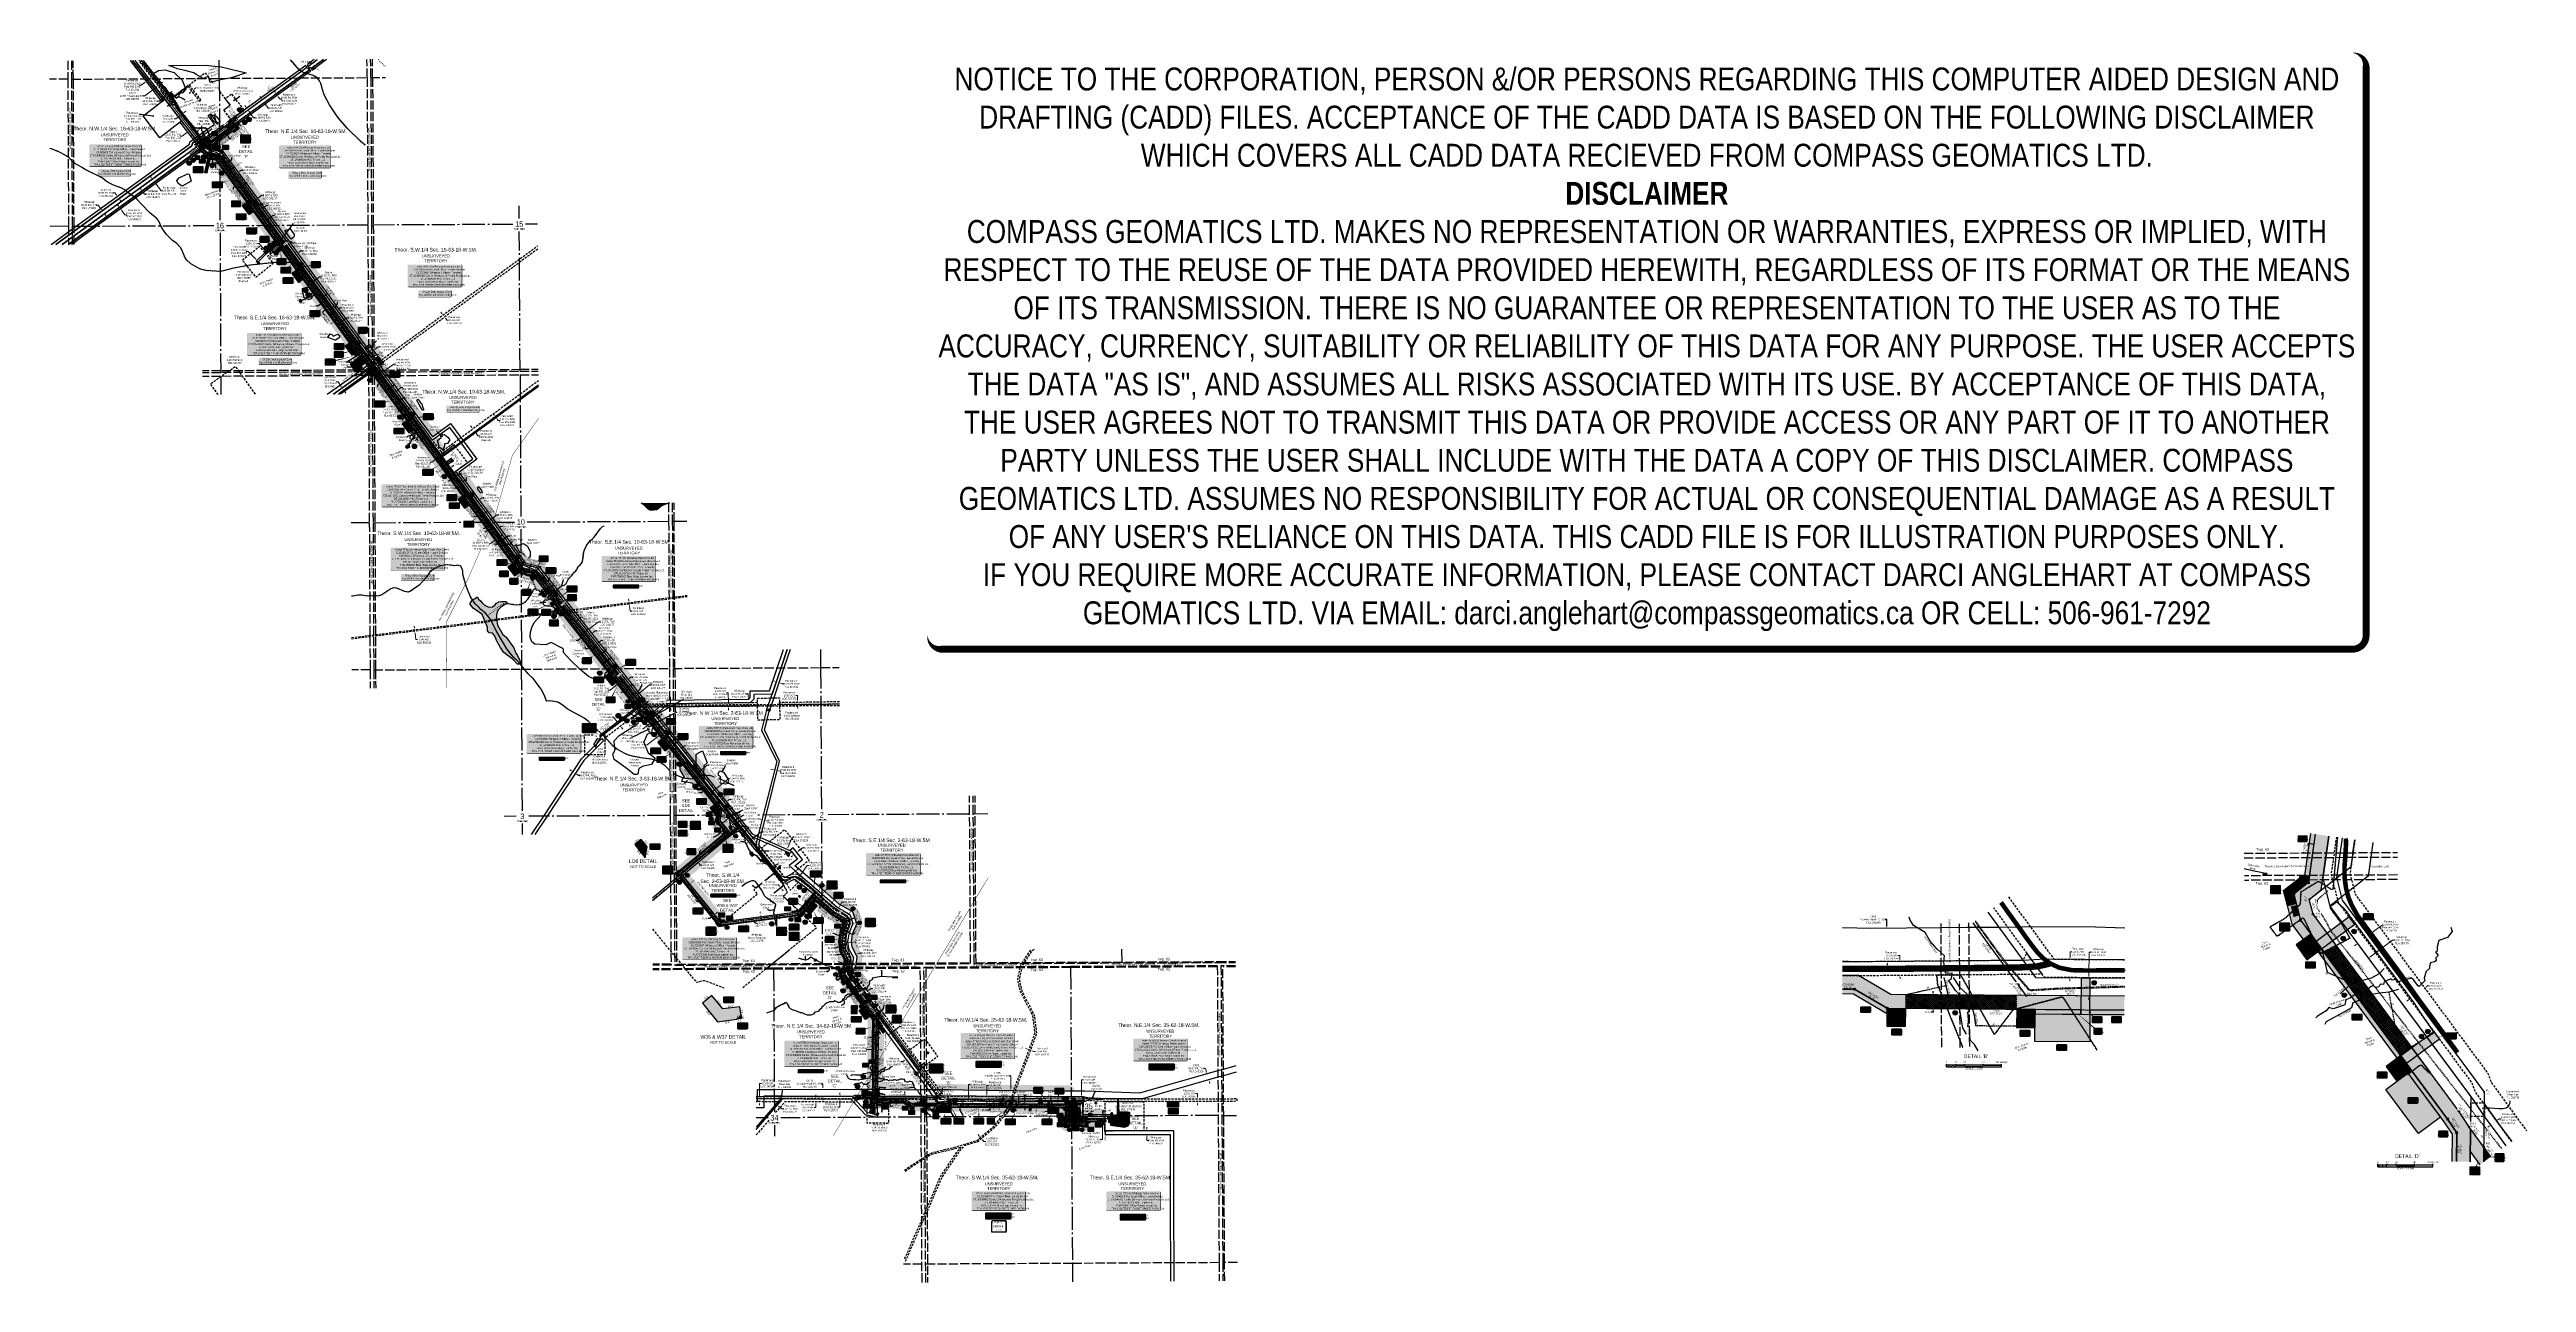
# Model space of a CAD drawing. Extents: x 521099 to 549685, y 6023217 to 6034691.
# Drawn here: x 521099 to 534630, y 6027953 to 6034691 of the extents above; entities that cross this region are included whole.
import ezdxf
from ezdxf.enums import TextEntityAlignment as Align

# ---------------------------------------------------------------- set-up
doc = ezdxf.new("R2010")
doc.units = 0
doc.header["$LTSCALE"] = 5
doc.header["$PDSIZE"] = 0.5
for name, pattern in [('0', [1, 1, 0]), ('DASHDOT2', [12.7, 6.35, -3.175, 0, -3.175]), ('EZE', [3.75, 2.5, -1.25]), ('foc-ACCESSROAD', [3.75, 2.5, -1.25]), ('foc-FLOWLINE', [3.75, 2.5, -1.25]), ('foc-QUARTERLINE', [33, 25, -3, 2, -3]), ('foc-TIELINE', [1.875, 1.25, -0.625]), ('foc-TOPO', [1, 0.2, -0.8]), ('foc-TOPO-ephemeral', [6.25, 3.125, -0.625, 0.625, -0.625, 0.625, -0.625]), ('foc-TRAV', [1.875, 1.25, -0.625]), ('foc-UNSURVEYED', [12.5, 10, -2.5]), ('foc-WHEELTRACKS', [2, 0.4, -1.6]), ('UG_PIPE', [1.875, 1.25, -0.625])]:
    doc.linetypes.add(name, pattern=pattern)
doc.layers.get('Defpoints').update_dxf_attribs({"color": 9})
for name, color, linetype in [('10', 1, 'Continuous'), ('35', 37, 'Continuous'), ('9', 3, 'Continuous'), ('AS-CABLE', 224, 'foc-CABLE'), ('AS-FENCE', 48, 'foc-FENCE'), ('AS-PIPE-AG', 44, 'Continuous'), ('AS-PIPE-UG', 44, 'UG_PIPE'), ('AS-PIPE-UG-T', 44, 'Continuous'), ('AS-ROADS', 254, 'Continuous'), ('AS-SYMBOL', 7, 'Continuous'), ('AS-UNDERLAY-H', 141, 'Continuous'), ('AS-WILDLIFE', 131, 'DASHDOT2'), ('AS-WILDLIFE-BLOCK', 131, 'Continuous'), ('C-AR', 13, 'foc-ACCESSROAD'), ('C-RW', 13, 'Continuous'), ('C-SYMBOL', 7, 'Continuous'), ('C-VCE', 13, 'EZE'), ('C-WS', 13, 'foc-ACCESSROAD'), ('C-WS-S', 13, 'Continuous'), ('CG-NOTES', 7, 'Continuous'), ('CHAINAGE-T', 201, 'foc-TIELINE'), ('CTW', 7, 'Continuous'), ('D-TXT', 6, 'Continuous'), ('DETAIL-T', 7, 'Continuous'), ('F-AR', 190, 'foc-ACCESSROAD'), ('F-EZE', 190, 'foc-FLOWLINE'), ('F-RW', 190, 'Continuous'), ('F-WS', 190, 'foc-ACCESSROAD'), ('F-WS-S', 190, 'Continuous'), ('L-BD', 7, 'Continuous'), ('L-BD1', 253, 'Continuous'), ('L-MON', 1, 'Continuous'), ('L-MON-T', 1, 'Continuous'), ('L-QSEC', 8, 'foc-QUARTERLINE'), ('L-ROAD-T', 7, 'Continuous'), ('L-SECLBL', 7, 'Continuous'), ('L-TIE', 7, 'foc-TIELINE'), ('L-UNS-T', 3, 'Continuous'), ('L-USEC', 7, 'foc-UNSURVEYED'), ('P-BUFFER-H 30m', 51, 'Continuous'), ('P-BUFFER-T', 40, 'Continuous'), ('P-CROSSINGS', 250, 'Continuous'), ('P-ELEVATION', 7, 'Continuous'), ('P-PROPOSED', 10, 'Continuous'), ('P-PROPOSED-H', 21, 'Continuous'), ('P-TEMP-BLOCKS', 250, 'Continuous'), ('P-TEMP-BLUE-BORE-H', 131, 'Continuous'), ('P-TEMP-H', 41, 'Continuous'), ('P-TEMP-NO CUT-H', 104, 'Continuous'), ('P-TEMP_ACCESS ROAD', 46, 'Continuous'), ('P-TEMP_LOG DECK', 46, 'Continuous'), ('P-TEMP_WORKSPACE', 46, 'Continuous'), ('P-TRAV', 4, 'foc-TRAV'), ('P-TXT', 4, 'Continuous'), ('P-WORKAREA', 113, 'Continuous'), ('P-WORKAREA-H', 111, 'Continuous'), ('P-WORKAREA-T', 113, 'Continuous'), ('scout_watercourses', 7, 'Continuous'), ('T-BUSH', 110, '0'), ('T-BUSH-T', 110, 'Continuous'), ('T-CREEK', 160, 'Continuous'), ('T-DRAW', 143, 'foc-TOPO-ephemeral'), ('T-GENERAL', 48, 'foc-TOPO'), ('T-SLOPE', 48, 'Continuous'), ('T-TIE', 201, 'foc-TIELINE'), ('T-WATER', 160, 'Continuous'), ('T-WATER-H', 133, 'Continuous'), ('T-WATER-P3', 160, 'foc-WHEELTRACKS'), ('T-WATER-T', 170, 'Continuous'), ('WETLAND', 143, 'Continuous'), ('WETLAND-T', 146, 'Continuous')]:
    doc.layers.add(name, color=color, linetype=linetype)
for name, color, linetype, lineweight in [('AS-GENERAL', 48, 'Continuous', 18), ('C-AR-T', 13, 'Continuous', 9), ('C-RW-T', 13, 'Continuous', 9), ('C-VCE-T', 13, 'Continuous', 9), ('C-WS-T', 13, 'Continuous', 9), ('F-AR-T', 190, 'Continuous', 9), ('F-EZE-T', 190, 'Continuous', 9), ('F-RW-T', 190, 'Continuous', 9), ('F-WS-T', 190, 'Continuous', 9), ('P-TEMP-T', 46, 'Continuous', 18), ('T-TEXT', 48, 'Continuous', 18), ('T-TIE-T', 201, 'Continuous', 18)]:
    doc.layers.add(name, color=color, linetype=linetype, lineweight=lineweight)
doc.layers.add('DISCLAIMER', color=7, linetype='Continuous', plot=False)
doc.styles.add('175L', font='ARIALN.TTF', dxfattribs={"height": 20})
doc.styles.add('240', font='ARIALN.TTF', dxfattribs={"height": 30})
doc.styles.add('80', font='ARIALN.TTF', dxfattribs={"height": 10})
doc.styles.add('80CG', font='ARIALN.TTF', dxfattribs={"height": 10})
doc.styles.add('80L', font='ARIALN.TTF', dxfattribs={"height": 10})
doc.styles.add('80LS', font='ARIALNI.TTF', dxfattribs={"height": 10})
doc.styles.add('BOLD', font='ARIALNB.TTF')
doc.styles.add('Crossing', font='ARIALN.TTF', dxfattribs={"height": 10})
doc.styles.add('foc-LtypeFont', font='ARIALN.TTF', dxfattribs={"height": 7.35})
doc.styles.add('HRV', font='ARIALN.TTF', dxfattribs={"height": 3})
doc.styles.add('SIMPLEX', font='ARIALN.TTF')
doc.linetypes.add('foc-CABLE', pattern='A,2,-1,["C",foc-LtypeFont,S=0.2,R=0,X=-0.625,Y=-0.75],-1.24,8', length=12.24)
doc.linetypes.add('foc-FENCE', pattern='A,10,-1,["X",foc-LtypeFont,S=0.2,R=0,X=-0.625,Y=-0.75],-1.24', length=12.24)
doc.linetypes.add('foc-TOPO-flowdirection-NOLINE', pattern='A,0,[">",foc-LtypeFont,S=0.3,R=0,X=0,Y=-0.945],-20,[">",foc-LtypeFont,S=0.3,R=0,X=0,Y=-0.945],0', length=20)
doc.dimstyles.new('Compass 5 000', dxfattribs={"dimscale": 5, "dimtxt": 9, "dimasz": 2, "dimexe": 0.2, "dimexo": 0.0625, "dimgap": 0.5, "dimtad": 0, "dimtih": 1, "dimtoh": 1, "dimzin": 0, "dimdsep": 46, "dimtxsty": '80CG', "dimcen": 0.1, "dimse1": 1, "dimse2": 1, "dimclrd": 256, "dimclrt": 256, "dimaunit": 1, "dimadec": 4, "dimazin": 0, "dimtfac": 0.06, "dimtofl": 0, "dimtmove": 0, "dimatfit": 1, "dimfxl": 0.2, "dimtolj": 1, "dimtzin": 0, "dimlwd": -1, "dimarcsym": 0})

# ---------------------------------------------------------------- blocks, each defined once
blk = doc.blocks.new('L-SECLBL')
at = {"layer": '9', "color": 7}
for p, q in [((-5, -28), (-12, -28)), ((21, -28), (13, -28))]:
    blk.add_line(p, q, dxfattribs=at)
at = {"layer": '10', "color": 2, "style": 'SIMPLEX'}
blk.add_attdef('SEC', text='', height=30, dxfattribs=at).set_placement((0, 0), align=Align.MIDDLE)
at = {"layer": '10', "color": 5, "style": '80L'}
blk.add_attdef('TWP', text='', height=9.5, dxfattribs=at).set_placement((-14, -27), align=Align.MIDDLE_RIGHT)
blk.add_attdef('RGE', text='', height=9.5, dxfattribs=at).set_placement((4, -27), align=Align.MIDDLE_CENTER)
blk.add_attdef('MER', text='', height=9.5, dxfattribs=at).set_placement((23, -27), align=Align.MIDDLE_LEFT)
blk = doc.blocks.new('*U973')
h = blk.add_hatch(color=255)
edge = h.paths.add_edge_path()
edge.add_line((-66, -12), (66, -12))
edge.add_arc((66, -6), 6, 270, 360)
edge.add_line((72, -6), (72, 4))
edge.add_arc((66, 4), 6, 0, 90)
edge.add_line((66, 10), (-66, 10))
edge.add_arc((-66, 4), 6, 90, 180)
edge.add_line((-72, 4), (-72, -6))
edge.add_arc((-66, -6), 6, 180, 270)
at = {"color": 131, "flags": 128}
blk.add_lwpolyline([(-66, -12, 3, 3, 0), (66, -12, 3, 3, 0.414214), (72, -6, 3, 3, 0), (72, 4, 3, 0, 0.414214), (66, 10, 0, 0, 0), (-66, 10, 0, 0, 0.414214), (-72, 4, 0, 0, 0), (-72, -6, 0, 3, 0.414214)], format="xyseb", close=True, dxfattribs=at)
at = {"color": 131, "style": '80'}
blk.add_attdef('ENTER_TEXT_001', (-36, -5), '', height=10, dxfattribs=at)
blk = doc.blocks.new('*U972')
h = blk.add_hatch(color=255)
edge = h.paths.add_edge_path()
edge.add_line((-66, -20), (66, -20))
edge.add_arc((66, -14), 6, 270, 360)
edge.add_line((72, -14), (72, 12))
edge.add_arc((66, 12), 6, 0, 90)
edge.add_line((66, 18), (-66, 18))
edge.add_arc((-66, 12), 6, 90, 180)
edge.add_line((-72, 12), (-72, -14))
edge.add_arc((-66, -14), 6, 180, 270)
at = {"color": 131, "flags": 128}
blk.add_lwpolyline([(-66, -20, 3, 3, 0), (66, -20, 3, 3, 0.414214), (72, -14, 3, 3, 0), (72, 12, 3, 0, 0.414214), (66, 18, 0, 0, 0), (-66, 18, 0, 0, 0.414214), (-72, 12, 0, 0, 0), (-72, -14, 0, 3, 0.414214)], format="xyseb", close=True, dxfattribs=at)
at = {"color": 131, "style": '80'}
blk.add_attdef('ENTER_TEXT_001', (-36, -5), '', height=10, dxfattribs=at)
blk = doc.blocks.new('*D376')
at = {"layer": 'Defpoints', "color": 0, "transparency": 16777216}
for p in [(524800, 6031110), (524800, 6031100), (524808, 6031101)]:
    blk.add_point(p, dxfattribs=at)
at = {"layer": 'F-AR-T', "transparency": 16777216}
for p, q in [((524807, 6031175), (524797, 6031175)), ((524808, 6031121), (524807, 6031175)), ((524808, 6031091), (524808, 6031081))]:
    blk.add_line(p, q, dxfattribs=at)
for points in [[(524809, 6031121), (524806, 6031121), (524808, 6031111)], [(524810, 6031091), (524806, 6031091), (524808, 6031101)]]:
    blk.add_solid(points, dxfattribs=at)
at = {"layer": 'F-AR-T', "transparency": 16777216, "insert": (524763, 6031175), "char_height": 10, "attachment_point": 5, "style": '80CG'}
blk.add_mtext('\\A1;Paramount\\P10.00 A/R\\PLOC 970682\\P(Expired)', dxfattribs=at)
blk = doc.blocks.new('*D377')
at = {"layer": 'Defpoints', "color": 0, "transparency": 16777216}
for p in [(524435, 6031108), (524435, 6031098), (524492, 6031108)]:
    blk.add_point(p, dxfattribs=at)
at = {"layer": 'F-AR-T', "transparency": 16777216}
for p, q in [((524492, 6031151), (524482, 6031151)), ((524492, 6031118), (524492, 6031151)), ((524493, 6031088), (524493, 6031078))]:
    blk.add_line(p, q, dxfattribs=at)
for points in [[(524494, 6031118), (524491, 6031118), (524492, 6031108)], [(524494, 6031088), (524491, 6031088), (524492, 6031098)]]:
    blk.add_solid(points, dxfattribs=at)
at = {"layer": 'F-AR-T', "transparency": 16777216, "insert": (524448, 6031151), "char_height": 10, "attachment_point": 5, "style": '80CG'}
blk.add_mtext('\\A1;Paramount\\P10.00 A/R\\PLOC 970682\\P(Expired)', dxfattribs=at)
blk = doc.blocks.new('*D378')
at = {"layer": 'Defpoints', "color": 0, "transparency": 16777216}
for p in [(524552, 6030872), (524683, 6030675), (524699, 6030688)]:
    blk.add_point(p, dxfattribs=at)
at = {"layer": 'F-AR-T', "transparency": 16777216}
for p, q in [((524559, 6030879), (524567, 6030885)), ((524567, 6030885), (524577, 6030885)), ((524528, 6030854), (524520, 6030848))]:
    blk.add_line(p, q, dxfattribs=at)
for points in [[(524558, 6030880), (524561, 6030877), (524552, 6030872)], [(524527, 6030855), (524529, 6030852), (524536, 6030860)]]:
    blk.add_solid(points, dxfattribs=at)
at = {"layer": 'F-AR-T', "transparency": 16777216, "insert": (524612, 6030885), "char_height": 10, "attachment_point": 5, "style": '80CG'}
blk.add_mtext('\\A1;Paramount\\P20.00 A/R\\PLOC 992574', dxfattribs=at)
blk = doc.blocks.new('*D379')
at = {"layer": 'Defpoints', "color": 0, "transparency": 16777216}
for p in [(524402, 6031027), (524441, 6031009), (524426, 6030997)]:
    blk.add_point(p, dxfattribs=at)
at = {"layer": 'F-AR-T', "transparency": 16777216}
for p, q in [((524394, 6031021), (524341, 6030979)), ((524425, 6031046), (524433, 6031052)), ((524341, 6030979), (524331, 6030979))]:
    blk.add_line(p, q, dxfattribs=at)
for points in [[(524393, 6031022), (524395, 6031020), (524402, 6031027)], [(524424, 6031047), (524426, 6031045), (524417, 6031040)]]:
    blk.add_solid(points, dxfattribs=at)
at = {"layer": 'F-AR-T', "transparency": 16777216, "insert": (524297, 6030979), "char_height": 10, "attachment_point": 5, "style": '80CG', "bg_fill": 3, "box_fill_scale": 1.1, "bg_fill_color": 256, "bg_fill_true_color": 13158600, "bg_fill_transparency": 0}
blk.add_mtext('\\A1;Paramount\\P20.00 A/R\\PLOC 992574', dxfattribs=at)
blk = doc.blocks.new('*D380')
at = {"layer": 'Defpoints', "color": 0, "transparency": 16777216}
for p in [(525409, 6030000), (525424, 6029968), (525434, 6029985)]:
    blk.add_point(p, dxfattribs=at)
at = {"layer": 'F-AR-T', "transparency": 16777216}
for p, q in [((525394, 6029974), (525389, 6029965)), ((525414, 6030008), (525428, 6030032)), ((525428, 6030032), (525438, 6030032))]:
    blk.add_line(p, q, dxfattribs=at)
for points in [[(525393, 6029975), (525396, 6029973), (525399, 6029982)], [(525413, 6030009), (525416, 6030007), (525409, 6030000)]]:
    blk.add_solid(points, dxfattribs=at)
at = {"layer": 'F-AR-T', "transparency": 16777216, "insert": (525472, 6030032), "char_height": 10, "attachment_point": 5, "style": '80CG'}
blk.add_mtext('\\A1;Paramount\\P20.00 A/R\\PLOC 992574', dxfattribs=at)
blk = doc.blocks.new('*D381')
at = {"layer": 'Defpoints', "color": 0, "transparency": 16777216}
for p in [(525552, 6029531), (525567, 6029545), (525568, 6029543)]:
    blk.add_point(p, dxfattribs=at)
at = {"layer": 'F-AR-T', "transparency": 16777216}
for p, q in [((525543, 6029527), (525535, 6029521)), ((525575, 6029551), (525587, 6029560)), ((525587, 6029560), (525597, 6029560))]:
    blk.add_line(p, q, dxfattribs=at)
for points in [[(525542, 6029528), (525544, 6029526), (525551, 6029533)], [(525574, 6029552), (525576, 6029549), (525567, 6029545)]]:
    blk.add_solid(points, dxfattribs=at)
at = {"layer": 'F-AR-T', "transparency": 16777216, "insert": (525631, 6029560), "char_height": 10, "attachment_point": 5, "style": '80CG'}
blk.add_mtext('\\A1;Paramount\\P20.00 A/R\\PLOC 992574', dxfattribs=at)
blk = doc.blocks.new('*D382')
at = {"layer": 'Defpoints', "color": 0, "transparency": 16777216}
for p in [(526219, 6028970), (526322, 6028970), (526322, 6028950)]:
    blk.add_point(p, dxfattribs=at)
at = {"layer": 'F-AR-T', "transparency": 16777216}
for p, q in [((526219, 6028980), (526220, 6029030)), ((526220, 6029030), (526230, 6029030)), ((526219, 6028940), (526219, 6028930))]:
    blk.add_line(p, q, dxfattribs=at)
for points in [[(526218, 6028980), (526221, 6028980), (526219, 6028970)], [(526217, 6028940), (526221, 6028940), (526219, 6028950)]]:
    blk.add_solid(points, dxfattribs=at)
at = {"layer": 'F-AR-T', "transparency": 16777216, "insert": (526264, 6029030), "char_height": 10, "attachment_point": 5, "style": '80CG'}
blk.add_mtext('\\A1;Paramount\\P20.00 A/R\\PLOC 992574', dxfattribs=at)
blk = doc.blocks.new('*D383')
at = {"layer": 'Defpoints', "color": 0, "transparency": 16777216}
for p in [(525059, 6030751), (525073, 6030748), (525074, 6030750)]:
    blk.add_point(p, dxfattribs=at)
at = {"layer": 'F-RW-T', "transparency": 16777216}
for p, q in [((525050, 6030756), (525040, 6030758)), ((525084, 6030748), (525093, 6030745))]:
    blk.add_line(p, q, dxfattribs=at)
for points in [[(525050, 6030758), (525049, 6030754), (525060, 6030754)], [(525084, 6030749), (525083, 6030746), (525074, 6030750)]]:
    blk.add_solid(points, dxfattribs=at)
at = {"layer": 'F-RW-T', "transparency": 16777216, "insert": (525133, 6030745), "char_height": 10, "attachment_point": 5, "style": '80CG'}
blk.add_mtext('\\A1;Paramount\\P15.00 P/L R/W\\PPlan 042 0936\\PPLA 000981', dxfattribs=at)
blk = doc.blocks.new('*D384')
at = {"layer": 'Defpoints', "color": 0, "transparency": 16777216}
for p in [(525006, 6030478), (524984, 6030453), (524999, 6030449)]:
    blk.add_point(p, dxfattribs=at)
at = {"layer": 'F-RW-T', "transparency": 16777216}
for p, q in [((524982, 6030484), (524972, 6030487)), ((525016, 6030476), (525026, 6030473))]:
    blk.add_line(p, q, dxfattribs=at)
for points in [[(524982, 6030486), (524981, 6030483), (524992, 6030482)], [(525016, 6030477), (525015, 6030474), (525006, 6030478)]]:
    blk.add_solid(points, dxfattribs=at)
at = {"layer": 'F-RW-T', "transparency": 16777216, "insert": (525065, 6030473), "char_height": 10, "attachment_point": 5, "style": '80CG'}
blk.add_mtext('\\A1;Paramount\\P15.00 P/L R/W\\PPlan 042 0936\\PPLA 000981', dxfattribs=at)
blk = doc.blocks.new('*D385')
at = {"layer": 'Defpoints', "color": 0, "transparency": 16777216}
for p in [(525069, 6031234), (525083, 6031231), (525083, 6031230)]:
    blk.add_point(p, dxfattribs=at)
at = {"layer": 'F-RW-T', "transparency": 16777216}
for p, q in [((525060, 6031239), (525050, 6031242)), ((525093, 6031228), (525102, 6031224)), ((525102, 6031224), (525112, 6031224))]:
    blk.add_line(p, q, dxfattribs=at)
for points in [[(525060, 6031240), (525059, 6031237), (525069, 6031236)], [(525093, 6031229), (525092, 6031226), (525083, 6031231)]]:
    blk.add_solid(points, dxfattribs=at)
at = {"layer": 'F-RW-T', "transparency": 16777216, "insert": (525151, 6031224), "char_height": 10, "attachment_point": 5, "style": '80CG'}
blk.add_mtext('\\A1;Paramount\\P15.00 P/L R/W\\PPLA 981631', dxfattribs=at)
blk = doc.blocks.new('*D386')
at = {"layer": 'C-RW-T', "transparency": 16777216}
for p, q in [((524781, 6030568), (524773, 6030562)), ((524805, 6030587), (524813, 6030593)), ((524813, 6030593), (524823, 6030593))]:
    blk.add_line(p, q, dxfattribs=at)
for points in [[(524780, 6030569), (524782, 6030567), (524789, 6030574)], [(524804, 6030588), (524806, 6030585), (524797, 6030581)]]:
    blk.add_solid(points, dxfattribs=at)
at = {"layer": 'Defpoints', "color": 0, "transparency": 16777216}
for p in [(524783, 6030582), (524791, 6030588), (524797, 6030581)]:
    blk.add_point(p, dxfattribs=at)
at = {"layer": 'C-RW-T', "transparency": 16777216, "insert": (524862, 6030593), "char_height": 10, "attachment_point": 5, "style": '80CG'}
blk.add_mtext('\\A1;Whitecap\\P10.00 P/L R/W\\PPLA 131229', dxfattribs=at)
blk = doc.blocks.new('*D387')
at = {"layer": 'C-RW-T', "transparency": 16777216}
for p, q in [((525132, 6030330), (525156, 6030386)), ((525156, 6030386), (525166, 6030386)), ((525118, 6030298), (525114, 6030289))]:
    blk.add_line(p, q, dxfattribs=at)
for points in [[(525130, 6030331), (525133, 6030330), (525128, 6030321)], [(525116, 6030299), (525119, 6030298), (525122, 6030307)]]:
    blk.add_solid(points, dxfattribs=at)
at = {"layer": 'Defpoints', "color": 0, "transparency": 16777216}
for p in [(525084, 6030324), (525090, 6030337), (525128, 6030321)]:
    blk.add_point(p, dxfattribs=at)
at = {"layer": 'C-RW-T', "transparency": 16777216, "insert": (525205, 6030386), "char_height": 10, "attachment_point": 5, "style": '80CG'}
blk.add_mtext('\\A1;Whitecap\\P15.00 P/L R/W\\PPLA 131229', dxfattribs=at)
blk = doc.blocks.new('*D388')
at = {"layer": 'Defpoints', "color": 0, "transparency": 16777216}
for p in [(524626, 6030728), (524647, 6030702), (524655, 6030708)]:
    blk.add_point(p, dxfattribs=at)
at = {"layer": 'F-RW-T', "transparency": 16777216}
for p, q in [((524642, 6030740), (524692, 6030780)), ((524692, 6030780), (524702, 6030780)), ((524618, 6030721), (524611, 6030715))]:
    blk.add_line(p, q, dxfattribs=at)
for points in [[(524641, 6030741), (524643, 6030739), (524634, 6030734)], [(524617, 6030723), (524619, 6030720), (524626, 6030728)]]:
    blk.add_solid(points, dxfattribs=at)
at = {"layer": 'F-RW-T', "transparency": 16777216, "insert": (524741, 6030780), "char_height": 10, "attachment_point": 5, "style": '80CG'}
blk.add_mtext('\\A1;Paramount\\P10.00 P/L R/W\\PPLA 021246', dxfattribs=at)
blk = doc.blocks.new('*D389')
at = {"layer": 'Defpoints', "color": 0, "transparency": 16777216}
for p in [(524449, 6030952), (524453, 6030962), (524457, 6030958)]:
    blk.add_point(p, dxfattribs=at)
at = {"layer": 'F-RW-T', "transparency": 16777216}
for p, q in [((524364, 6030891), (524354, 6030891)), ((524438, 6030950), (524364, 6030891)), ((524461, 6030968), (524469, 6030975))]:
    blk.add_line(p, q, dxfattribs=at)
for points in [[(524437, 6030951), (524439, 6030948), (524445, 6030956)], [(524460, 6030970), (524462, 6030967), (524453, 6030962)]]:
    blk.add_solid(points, dxfattribs=at)
at = {"layer": 'F-RW-T', "transparency": 16777216, "insert": (524314, 6030891), "char_height": 10, "attachment_point": 5, "style": '80CG', "bg_fill": 3, "box_fill_scale": 1.1, "bg_fill_color": 256, "bg_fill_true_color": 13158600, "bg_fill_transparency": 0}
blk.add_mtext('\\A1;Paramount\\P10.00 P/L R/W\\PPLA 021246', dxfattribs=at)
blk = doc.blocks.new('*D390')
at = {"layer": 'C-RW-T', "transparency": 16777216}
for p, q in [((525189, 6030309), (525213, 6030328)), ((525213, 6030328), (525223, 6030328)), ((525158, 6030284), (525150, 6030278))]:
    blk.add_line(p, q, dxfattribs=at)
for points in [[(525157, 6030285), (525159, 6030283), (525166, 6030290)], [(525188, 6030310), (525190, 6030308), (525181, 6030303)]]:
    blk.add_solid(points, dxfattribs=at)
at = {"layer": 'Defpoints', "color": 0, "transparency": 16777216}
for p in [(525167, 6030288), (525181, 6030303), (525183, 6030301)]:
    blk.add_point(p, dxfattribs=at)
at = {"layer": 'C-RW-T', "transparency": 16777216, "insert": (525262, 6030328), "char_height": 10, "attachment_point": 5, "style": '80CG'}
blk.add_mtext('\\A1;Whitecap\\P20.00 P/L R/W\\PPLA 180078', dxfattribs=at)
blk = doc.blocks.new('*D391')
at = {"layer": 'Defpoints', "color": 0, "transparency": 16777216}
for p in [(524635, 6030257), (524696, 6030308), (524702, 6030300)]:
    blk.add_point(p, dxfattribs=at)
at = {"layer": 'F-AR-T', "transparency": 16777216}
for p, q in [((524629, 6030265), (524622, 6030272)), ((524648, 6030242), (524654, 6030234)), ((524654, 6030234), (524664, 6030234))]:
    blk.add_line(p, q, dxfattribs=at)
for points in [[(524630, 6030266), (524627, 6030263), (524635, 6030257)], [(524649, 6030243), (524647, 6030240), (524641, 6030249)]]:
    blk.add_solid(points, dxfattribs=at)
at = {"layer": 'F-AR-T', "transparency": 16777216, "insert": (524699, 6030234), "char_height": 10, "attachment_point": 5, "style": '80CG'}
blk.add_mtext('\\A1;Paramount\\P10.00 A/R\\PLOC 013287', dxfattribs=at)
blk = doc.blocks.new('*U436')
h = blk.add_hatch(color=255)
edge = h.paths.add_edge_path()
edge.add_line((-142, -54), (142, -54))
edge.add_arc((142, -48), 6, 270, 360)
edge.add_line((148, -48), (148, 46))
edge.add_arc((142, 46), 6, 0, 90)
edge.add_line((142, 52), (-142, 52))
edge.add_arc((-142, 46), 6, 90, 180)
edge.add_line((-148, 46), (-148, -48))
edge.add_arc((-142, -48), 6, 180, 270)
at = {"color": 44, "flags": 128}
blk.add_lwpolyline([(-142, -54, 3, 3, 0), (142, -54, 3, 3, 0.414214), (148, -48, 3, 3, 0), (148, 46, 3, 0, 0.414214), (142, 52, 0, 0, 0), (-142, 52, 0, 0, 0.414214), (-148, 46, 0, 0, 0), (-148, -48, 0, 3, 0.414214)], format="xyseb", close=True, dxfattribs=at)
at = {"color": 44, "style": '80'}
blk.add_attdef('ENTER_TEXT_001', (-36, -5), '', height=10, dxfattribs=at)
blk = doc.blocks.new('*U435')
h = blk.add_hatch(color=255)
edge = h.paths.add_edge_path()
edge.add_line((-142, -62), (142, -62))
edge.add_arc((142, -56), 6, 270, 360)
edge.add_line((148, -56), (148, 55))
edge.add_arc((142, 55), 6, 0, 90)
edge.add_line((142, 61), (-142, 61))
edge.add_arc((-142, 55), 6, 90, 180)
edge.add_line((-148, 55), (-148, -56))
edge.add_arc((-142, -56), 6, 180, 270)
at = {"color": 44, "flags": 128}
blk.add_lwpolyline([(-142, -62, 3, 3, 0), (142, -62, 3, 3, 0.414214), (148, -56, 3, 3, 0), (148, 55, 3, 0, 0.414214), (142, 61, 0, 0, 0), (-142, 61, 0, 0, 0.414214), (-148, 55, 0, 0, 0), (-148, -56, 0, 3, 0.414214)], format="xyseb", close=True, dxfattribs=at)
at = {"color": 44, "style": '80'}
blk.add_attdef('ENTER_TEXT_001', (-36, -5), '', height=10, dxfattribs=at)
blk = doc.blocks.new('*U782')
h = blk.add_hatch(color=255)
edge = h.paths.add_edge_path()
edge.add_line((-142, -62), (142, -62))
edge.add_arc((142, -56), 6, 270, 360)
edge.add_line((148, -56), (148, 55))
edge.add_arc((142, 55), 6, 0, 90)
edge.add_line((142, 61), (-142, 61))
edge.add_arc((-142, 55), 6, 90, 180)
edge.add_line((-148, 55), (-148, -56))
edge.add_arc((-142, -56), 6, 180, 270)
at = {"color": 44, "flags": 128}
blk.add_lwpolyline([(-142, -62, 3, 3, 0), (142, -62, 3, 3, 0.414214), (148, -56, 3, 3, 0), (148, 55, 3, 0, 0.414214), (142, 61, 0, 0, 0), (-142, 61, 0, 0, 0.414214), (-148, 55, 0, 0, 0), (-148, -56, 0, 3, 0.414214)], format="xyseb", close=True, dxfattribs=at)
at = {"color": 44, "style": '80'}
blk.add_attdef('ENTER_TEXT_001', (-36, -5), '', height=10, dxfattribs=at)
blk = doc.blocks.new('*D392')
at = {"layer": 'Defpoints', "color": 0, "transparency": 16777216}
for p in [(524044, 6031473), (524059, 6031485), (524091, 6031445)]:
    blk.add_point(p, dxfattribs=at)
at = {"layer": 'F-AR-T', "transparency": 16777216}
for p, q in [((524067, 6031427), (524059, 6031420)), ((524099, 6031451), (524112, 6031462)), ((524112, 6031462), (524122, 6031462))]:
    blk.add_line(p, q, dxfattribs=at)
for points in [[(524066, 6031428), (524068, 6031425), (524075, 6031433)], [(524098, 6031453), (524100, 6031450), (524091, 6031445)]]:
    blk.add_solid(points, dxfattribs=at)
at = {"layer": 'F-AR-T', "transparency": 16777216, "insert": (524155, 6031462), "char_height": 10, "attachment_point": 5, "style": '80CG'}
blk.add_mtext('\\A1;Paramount\\P20.00 A/R\\PLOC 801501', dxfattribs=at)
blk = doc.blocks.new('*D393')
at = {"layer": 'Defpoints', "color": 0, "transparency": 16777216}
for p in [(523347, 6032313), (523395, 6032247), (523411, 6032259)]:
    blk.add_point(p, dxfattribs=at)
at = {"layer": 'F-AR-T', "transparency": 16777216}
for p, q in [((523320, 6032294), (523310, 6032294)), ((523338, 6032307), (523320, 6032294)), ((523371, 6032331), (523379, 6032336))]:
    blk.add_line(p, q, dxfattribs=at)
for points in [[(523338, 6032308), (523339, 6032305), (523347, 6032313)], [(523370, 6032332), (523372, 6032329), (523363, 6032325)]]:
    blk.add_solid(points, dxfattribs=at)
at = {"layer": 'F-AR-T', "transparency": 16777216, "insert": (523277, 6032294), "char_height": 10, "attachment_point": 5, "style": '80CG'}
blk.add_mtext('\\A1;Paramount\\P20.00 A/R\\PLOC 801501', dxfattribs=at)
blk = doc.blocks.new('*D394')
at = {"layer": 'Defpoints', "color": 0, "transparency": 16777216}
for p in [(523960, 6030746), (523971, 6030735), (523973, 6030738)]:
    blk.add_point(p, dxfattribs=at)
at = {"layer": 'F-RW-T', "transparency": 16777216}
for p, q in [((523950, 6030749), (523942, 6030754)), ((523979, 6030730), (523988, 6030724)), ((523988, 6030724), (523998, 6030724))]:
    blk.add_line(p, q, dxfattribs=at)
for points in [[(523951, 6030750), (523949, 6030747), (523958, 6030743)], [(523980, 6030731), (523978, 6030728), (523971, 6030735)]]:
    blk.add_solid(points, dxfattribs=at)
at = {"layer": 'F-RW-T', "transparency": 16777216, "insert": (524037, 6030724), "char_height": 10, "attachment_point": 5, "style": '80CG'}
blk.add_mtext('\\A1;Paramount\\P15.00 P/L R/W\\PPLA 052849', dxfattribs=at)
blk = doc.blocks.new('*D395')
at = {"layer": 'Defpoints', "color": 0, "transparency": 16777216}
for p in [(524210, 6031245), (524218, 6031251), (524218, 6031235)]:
    blk.add_point(p, dxfattribs=at)
at = {"layer": 'F-RW-T', "transparency": 16777216}
for p, q in [((524161, 6031190), (524151, 6031190)), ((524210, 6031229), (524161, 6031190)), ((524234, 6031248), (524242, 6031254))]:
    blk.add_line(p, q, dxfattribs=at)
for points in [[(524209, 6031231), (524211, 6031228), (524218, 6031235)], [(524233, 6031249), (524235, 6031247), (524226, 6031242)]]:
    blk.add_solid(points, dxfattribs=at)
at = {"layer": 'F-RW-T', "transparency": 16777216, "insert": (524112, 6031190), "char_height": 10, "attachment_point": 5, "style": '80CG'}
blk.add_mtext('\\A1;Saturn\\P10.00 P/L R/W\\PPlan 882 1531\\PPLA 880073', dxfattribs=at)
blk = doc.blocks.new('*D396')
at = {"layer": 'C-RW-T', "transparency": 16777216}
for p, q in [((524243, 6031236), (524235, 6031230)), ((524267, 6031255), (524275, 6031261)), ((524275, 6031261), (524285, 6031261))]:
    blk.add_line(p, q, dxfattribs=at)
for points in [[(524242, 6031237), (524244, 6031235), (524251, 6031242)], [(524266, 6031256), (524268, 6031253), (524259, 6031249)]]:
    blk.add_solid(points, dxfattribs=at)
at = {"layer": 'Defpoints', "color": 0, "transparency": 16777216}
for p in [(524259, 6031249), (524265, 6031224), (524273, 6031230)]:
    blk.add_point(p, dxfattribs=at)
at = {"layer": 'C-RW-T', "transparency": 16777216, "insert": (524324, 6031261), "char_height": 10, "attachment_point": 5, "style": '80CG'}
blk.add_mtext('\\A1;Whitecap\\P10.00 P/L R/W\\PPLA 131229', dxfattribs=at)
blk = doc.blocks.new('*D397')
at = {"layer": 'C-RW-T', "transparency": 16777216}
for p, q in [((524045, 6031487), (524038, 6031480)), ((524069, 6031505), (524080, 6031514)), ((524080, 6031514), (524090, 6031514))]:
    blk.add_line(p, q, dxfattribs=at)
for points in [[(524044, 6031488), (524046, 6031485), (524053, 6031493)], [(524068, 6031506), (524070, 6031504), (524061, 6031499)]]:
    blk.add_solid(points, dxfattribs=at)
at = {"layer": 'Defpoints', "color": 0, "transparency": 16777216}
for p in [(523901, 6031686), (523908, 6031692), (524061, 6031499)]:
    blk.add_point(p, dxfattribs=at)
at = {"layer": 'C-RW-T', "transparency": 16777216, "insert": (524129, 6031514), "char_height": 10, "attachment_point": 5, "style": '80CG'}
blk.add_mtext('\\A1;Whitecap\\P10.00 P/L R/W\\PPLA 131229', dxfattribs=at)
blk = doc.blocks.new('*D398')
at = {"layer": 'C-RW-T', "transparency": 16777216}
for p, q in [((523454, 6032235), (523462, 6032241)), ((523462, 6032241), (523472, 6032241)), ((523429, 6032217), (523421, 6032211))]:
    blk.add_line(p, q, dxfattribs=at)
for points in [[(523428, 6032218), (523430, 6032215), (523437, 6032223)], [(523453, 6032236), (523455, 6032233), (523446, 6032229)]]:
    blk.add_solid(points, dxfattribs=at)
at = {"layer": 'Defpoints', "color": 0, "transparency": 16777216}
for p in [(523437, 6032223), (523448, 6032208), (523456, 6032214)]:
    blk.add_point(p, dxfattribs=at)
at = {"layer": 'C-RW-T', "transparency": 16777216, "insert": (523511, 6032241), "char_height": 10, "attachment_point": 5, "style": '80CG'}
blk.add_mtext('\\A1;Whitecap\\P10.00 P/L R/W\\PPLA 131229', dxfattribs=at)
blk = doc.blocks.new('*D399')
at = {"layer": 'Defpoints', "color": 0, "transparency": 16777216}
for p in [(523410, 6032617), (523421, 6032601), (523423, 6032602)]:
    blk.add_point(p, dxfattribs=at)
at = {"layer": 'F-AR-T', "transparency": 16777216}
for p, q in [((523405, 6032626), (523399, 6032634)), ((523429, 6032594), (523439, 6032580)), ((523439, 6032580), (523449, 6032580))]:
    blk.add_line(p, q, dxfattribs=at)
for points in [[(523406, 6032627), (523404, 6032625), (523411, 6032618)], [(523430, 6032595), (523427, 6032593), (523423, 6032602)]]:
    blk.add_solid(points, dxfattribs=at)
at = {"layer": 'F-AR-T', "transparency": 16777216, "insert": (523483, 6032580), "char_height": 10, "attachment_point": 5, "style": '80CG'}
blk.add_mtext('\\A1;Paramount\\P20.00 A/R\\PLOC 941398\\P(Expired)', dxfattribs=at)
blk = doc.blocks.new('*D400')
at = {"layer": 'Defpoints', "color": 0, "transparency": 16777216}
for p in [(522653, 6033255), (522708, 6033180), (522724, 6033192)]:
    blk.add_point(p, dxfattribs=at)
at = {"layer": 'F-AR-T', "transparency": 16777216}
for p, q in [((522645, 6033249), (522637, 6033243)), ((522677, 6033273), (522685, 6033279)), ((522685, 6033279), (522695, 6033279))]:
    blk.add_line(p, q, dxfattribs=at)
for points in [[(522644, 6033251), (522646, 6033248), (522653, 6033255)], [(522676, 6033274), (522678, 6033272), (522669, 6033267)]]:
    blk.add_solid(points, dxfattribs=at)
at = {"layer": 'F-AR-T', "transparency": 16777216, "insert": (522729, 6033279), "char_height": 10, "attachment_point": 5, "style": '80CG'}
blk.add_mtext('\\A1;Paramount\\P20.00 A/R\\PLOC 801501', dxfattribs=at)
blk = doc.blocks.new('*D401')
at = {"layer": 'Defpoints', "color": 0, "transparency": 16777216}
for p in [(523249, 6033241), (523257, 6033228), (523258, 6033229)]:
    blk.add_point(p, dxfattribs=at)
at = {"layer": 'F-AR-T', "transparency": 16777216}
for p, q in [((523242, 6033248), (523236, 6033256)), ((523263, 6033220), (523269, 6033212)), ((523269, 6033212), (523279, 6033212))]:
    blk.add_line(p, q, dxfattribs=at)
for points in [[(523243, 6033249), (523241, 6033247), (523248, 6033240)], [(523264, 6033221), (523261, 6033219), (523257, 6033228)]]:
    blk.add_solid(points, dxfattribs=at)
at = {"layer": 'F-AR-T', "transparency": 16777216, "insert": (523312, 6033212), "char_height": 10, "attachment_point": 5, "style": '80CG'}
blk.add_mtext('\\A1;Paramount\\P15.00 A/R\\PLOC 801501', dxfattribs=at)
blk = doc.blocks.new('*D402')
at = {"layer": 'Defpoints', "color": 0, "transparency": 16777216}
for p in [(522152, 6033938), (522168, 6033950), (522262, 6033821)]:
    blk.add_point(p, dxfattribs=at)
at = {"layer": 'F-AR-T', "transparency": 16777216}
for p, q in [((522238, 6033804), (522230, 6033798)), ((522270, 6033827), (522284, 6033838)), ((522284, 6033838), (522294, 6033838))]:
    blk.add_line(p, q, dxfattribs=at)
for points in [[(522237, 6033805), (522239, 6033802), (522246, 6033810)], [(522269, 6033829), (522271, 6033826), (522262, 6033821)]]:
    blk.add_solid(points, dxfattribs=at)
at = {"layer": 'F-AR-T', "transparency": 16777216, "insert": (522328, 6033838), "char_height": 10, "attachment_point": 5, "style": '80CG'}
blk.add_mtext('\\A1;Paramount\\P20.00 A/R\\PLOC 801501', dxfattribs=at)
blk = doc.blocks.new('*D403')
at = {"layer": 'Defpoints', "color": 0, "transparency": 16777216}
for p in [(521612, 6033948), (521623, 6033932), (521672, 6033968)]:
    blk.add_point(p, dxfattribs=at)
at = {"layer": 'F-AR-T', "transparency": 16777216}
for p, q in [((521655, 6033992), (521649, 6034000)), ((521678, 6033960), (521708, 6033919)), ((521708, 6033919), (521718, 6033919))]:
    blk.add_line(p, q, dxfattribs=at)
for points in [[(521656, 6033993), (521654, 6033991), (521661, 6033984)], [(521680, 6033961), (521677, 6033959), (521672, 6033968)]]:
    blk.add_solid(points, dxfattribs=at)
at = {"layer": 'F-AR-T', "transparency": 16777216, "insert": (521752, 6033919), "char_height": 10, "attachment_point": 5, "style": '80CG'}
blk.add_mtext('\\A1;Paramount\\P20.00 A/R\\PLOC 801501', dxfattribs=at)
blk = doc.blocks.new('*D404')
at = {"layer": 'Defpoints', "color": 0, "transparency": 16777216}
for p in [(523963, 6031559), (523986, 6031546), (523978, 6031540)]:
    blk.add_point(p, dxfattribs=at)
at = {"layer": 'F-RW-T', "transparency": 16777216}
for p, q in [((523955, 6031552), (523947, 6031546)), ((523979, 6031571), (524001, 6031589)), ((524001, 6031589), (524011, 6031589))]:
    blk.add_line(p, q, dxfattribs=at)
for points in [[(523954, 6031554), (523956, 6031551), (523963, 6031559)], [(523978, 6031572), (523980, 6031570), (523971, 6031565)]]:
    blk.add_solid(points, dxfattribs=at)
at = {"layer": 'F-RW-T', "transparency": 16777216, "insert": (524050, 6031589), "char_height": 10, "attachment_point": 5, "style": '80CG'}
blk.add_mtext('\\A1;Saturn\\P10.00 P/L R/W\\PPlan 882 1531\\PPLA 880073', dxfattribs=at)
blk = doc.blocks.new('*D405')
at = {"layer": 'Defpoints', "color": 0, "transparency": 16777216}
for p in [(523498, 6032090), (523506, 6032096)]:
    blk.add_point(p, dxfattribs=at)
at = {"layer": 'F-RW-T', "transparency": 16777216}
for p, q in [((523503, 6031987), (523493, 6031987)), ((523541, 6032015), (523503, 6031987)), ((523565, 6032033), (523573, 6032039))]:
    blk.add_line(p, q, dxfattribs=at)
for points in [[(523540, 6032016), (523542, 6032014), (523549, 6032021)], [(523564, 6032034), (523566, 6032031), (523557, 6032027)]]:
    blk.add_solid(points, dxfattribs=at)
at = {"layer": 'F-RW-T', "transparency": 16777216, "insert": (523454, 6031987), "char_height": 10, "attachment_point": 5, "style": '80CG', "bg_fill": 3, "box_fill_scale": 1.1, "bg_fill_color": 256, "bg_fill_true_color": 13158600, "bg_fill_transparency": 0}
blk.add_mtext('\\A1;Saturn\\P10.00 P/L R/W\\PPlan 882 1531\\PPLA 880073', dxfattribs=at)
at = {"layer": 'Defpoints', "color": 0, "transparency": 16777216}
blk.add_point((523549, 6032021), dxfattribs=at)
blk = doc.blocks.new('*D406')
at = {"layer": 'Defpoints', "color": 0, "transparency": 16777216}
for p in [(523028, 6032727), (523076, 6032662), (523084, 6032668)]:
    blk.add_point(p, dxfattribs=at)
at = {"layer": 'F-RW-T', "transparency": 16777216}
for p, q in [((523012, 6032715), (523002, 6032715)), ((523020, 6032721), (523012, 6032715)), ((523044, 6032739), (523052, 6032745))]:
    blk.add_line(p, q, dxfattribs=at)
for points in [[(523019, 6032722), (523021, 6032720), (523028, 6032727)], [(523043, 6032740), (523045, 6032738), (523036, 6032733)]]:
    blk.add_solid(points, dxfattribs=at)
at = {"layer": 'F-RW-T', "transparency": 16777216, "insert": (522963, 6032715), "char_height": 10, "attachment_point": 5, "style": '80CG'}
blk.add_mtext('\\A1;Saturn\\P10.00 P/L R/W\\PPlan 882 1531\\PPLA 880073', dxfattribs=at)
blk = doc.blocks.new('*D407')
at = {"layer": 'Defpoints', "color": 0, "transparency": 16777216}
for p in [(522508, 6033437), (522516, 6033442), (522526, 6033412)]:
    blk.add_point(p, dxfattribs=at)
at = {"layer": 'F-RW-T', "transparency": 16777216}
for p, q in [((522542, 6033424), (522574, 6033448)), ((522574, 6033448), (522584, 6033448)), ((522518, 6033406), (522509, 6033401))]:
    blk.add_line(p, q, dxfattribs=at)
for points in [[(522517, 6033408), (522519, 6033405), (522526, 6033412)], [(522541, 6033425), (522543, 6033423), (522534, 6033418)]]:
    blk.add_solid(points, dxfattribs=at)
at = {"layer": 'F-RW-T', "transparency": 16777216, "insert": (522623, 6033448), "char_height": 10, "attachment_point": 5, "style": '80CG'}
blk.add_mtext('\\A1;Saturn\\P10.00 P/L R/W\\PPlan 882 1531\\PPLA 880073', dxfattribs=at)
blk = doc.blocks.new('*D408')
at = {"layer": 'Defpoints', "color": 0, "transparency": 16777216}
for p in [(522204, 6033850), (522212, 6033856), (522276, 6033752)]:
    blk.add_point(p, dxfattribs=at)
at = {"layer": 'F-RW-T', "transparency": 16777216}
for p, q in [((522268, 6033746), (522259, 6033740)), ((522292, 6033764), (522318, 6033783)), ((522318, 6033783), (522328, 6033783))]:
    blk.add_line(p, q, dxfattribs=at)
for points in [[(522267, 6033747), (522269, 6033745), (522276, 6033752)], [(522291, 6033765), (522293, 6033762), (522284, 6033758)]]:
    blk.add_solid(points, dxfattribs=at)
at = {"layer": 'F-RW-T', "transparency": 16777216, "insert": (522367, 6033783), "char_height": 10, "attachment_point": 5, "style": '80CG'}
blk.add_mtext('\\A1;Saturn\\P10.00 P/L R/W\\PPlan 882 1531\\PPLA 880073', dxfattribs=at)
blk = doc.blocks.new('*D409')
at = {"layer": 'Defpoints', "color": 0, "transparency": 16777216}
for p in [(521862, 6034248), (521855, 6034242), (521855, 6034241)]:
    blk.add_point(p, dxfattribs=at)
at = {"layer": 'F-RW-T', "transparency": 16777216}
for p, q in [((521871, 6034253), (521879, 6034259)), ((521824, 6034217), (521814, 6034217)), ((521847, 6034235), (521824, 6034217))]:
    blk.add_line(p, q, dxfattribs=at)
for points in [[(521870, 6034254), (521872, 6034252), (521863, 6034247)], [(521846, 6034236), (521848, 6034234), (521855, 6034241)]]:
    blk.add_solid(points, dxfattribs=at)
at = {"layer": 'F-RW-T', "transparency": 16777216, "insert": (521774, 6034217), "char_height": 10, "attachment_point": 5, "style": '80CG'}
blk.add_mtext('\\A1;Saturn\\P10.00 P/L R/W\\PPlan 882 1531\\PPLA 880073', dxfattribs=at)
blk = doc.blocks.new('*D410')
at = {"layer": 'Defpoints', "color": 0, "transparency": 16777216}
for p in [(523125, 6032624), (523120, 6032620), (523232, 6032469)]:
    blk.add_point(p, dxfattribs=at)
at = {"layer": 'F-RW-T', "transparency": 16777216}
for p, q in [((523188, 6032436), (523178, 6032436)), ((523224, 6032463), (523188, 6032436)), ((523245, 6032479), (523254, 6032485))]:
    blk.add_line(p, q, dxfattribs=at)
for points in [[(523223, 6032464), (523225, 6032461), (523232, 6032469)], [(523245, 6032480), (523246, 6032478), (523237, 6032473)]]:
    blk.add_solid(points, dxfattribs=at)
at = {"layer": 'F-RW-T', "transparency": 16777216, "insert": (523139, 6032436), "char_height": 10, "attachment_point": 5, "style": '80CG'}
blk.add_mtext('\\A1;Paramount\\P7.00 P/L R/W\\PPlan 952 2726\\PPLA 941446', dxfattribs=at)
blk = doc.blocks.new('*D411')
at = {"layer": 'Defpoints', "color": 0, "transparency": 16777216}
for p in [(522883, 6032940), (522888, 6032944), (522907, 6032919)]:
    blk.add_point(p, dxfattribs=at)
at = {"layer": 'F-RW-T', "transparency": 16777216}
for p, q in [((522893, 6032909), (522885, 6032903)), ((522915, 6032925), (522979, 6032972)), ((522979, 6032972), (522989, 6032972))]:
    blk.add_line(p, q, dxfattribs=at)
for points in [[(522892, 6032911), (522894, 6032908), (522901, 6032915)], [(522914, 6032926), (522916, 6032924), (522907, 6032919)]]:
    blk.add_solid(points, dxfattribs=at)
at = {"layer": 'F-RW-T', "transparency": 16777216, "insert": (523028, 6032972), "char_height": 10, "attachment_point": 5, "style": '80CG'}
blk.add_mtext('\\A1;Paramount\\P7.00 P/L R/W\\PPlan 952 2726\\PPLA 941446', dxfattribs=at)
blk = doc.blocks.new('*D412')
at = {"layer": 'Defpoints', "color": 0, "transparency": 16777216}
for p in [(523536, 6032686), (523538, 6032679), (523540, 6032680)]:
    blk.add_point(p, dxfattribs=at)
at = {"layer": 'F-RW-T', "transparency": 16777216}
for p, q in [((523528, 6032693), (523522, 6032701)), ((523544, 6032671), (523550, 6032663)), ((523550, 6032663), (523560, 6032663))]:
    blk.add_line(p, q, dxfattribs=at)
for points in [[(523529, 6032694), (523527, 6032692), (523534, 6032685)], [(523545, 6032672), (523543, 6032670), (523538, 6032679)]]:
    blk.add_solid(points, dxfattribs=at)
at = {"layer": 'F-RW-T', "transparency": 16777216, "insert": (523599, 6032663), "char_height": 10, "attachment_point": 5, "style": '80CG'}
blk.add_mtext('\\A1;Paramount\\P7.00 P/L R/W\\PPlan 952 2840\\PPLA 941691', dxfattribs=at)
blk = doc.blocks.new('*D414')
at = {"layer": 'Defpoints', "color": 0, "transparency": 16777216}
for p in [(524261, 6031668), (524262, 6031660), (524266, 6031660)]:
    blk.add_point(p, dxfattribs=at)
at = {"layer": 'F-AR-T', "transparency": 16777216}
for p, q in [((524264, 6031678), (524262, 6031688)), ((524267, 6031650), (524271, 6031622)), ((524271, 6031622), (524281, 6031622))]:
    blk.add_line(p, q, dxfattribs=at)
for points in [[(524265, 6031678), (524262, 6031678), (524265, 6031668)], [(524269, 6031651), (524265, 6031650), (524266, 6031660)]]:
    blk.add_solid(points, dxfattribs=at)
at = {"layer": 'F-AR-T', "transparency": 16777216, "insert": (524315, 6031622), "char_height": 10, "attachment_point": 5, "style": '80CG'}
blk.add_mtext('\\A1;Northland\\P8.00 A/R\\PDLO 950182', dxfattribs=at)
blk = doc.blocks.new('*U415')
h = blk.add_hatch(color=255)
edge = h.paths.add_edge_path()
edge.add_line((-142, -71), (142, -71))
edge.add_arc((142, -65), 6, 270, 360)
edge.add_line((148, -65), (148, 64))
edge.add_arc((142, 64), 6, 0, 90)
edge.add_line((142, 70), (-142, 70))
edge.add_arc((-142, 64), 6, 90, 180)
edge.add_line((-148, 64), (-148, -65))
edge.add_arc((-142, -65), 6, 180, 270)
at = {"color": 44, "flags": 128}
blk.add_lwpolyline([(-142, -71, 3, 3, 0), (142, -71, 3, 3, 0.414214), (148, -65, 3, 3, 0), (148, 64, 3, 0, 0.414214), (142, 70, 0, 0, 0), (-142, 70, 0, 0, 0.414214), (-148, 64, 0, 0, 0), (-148, -65, 0, 3, 0.414214)], format="xyseb", close=True, dxfattribs=at)
at = {"color": 44, "style": '80'}
blk.add_attdef('ENTER_TEXT_001', (-36, -5), '', height=10, dxfattribs=at)
blk = doc.blocks.new('*D416')
at = {"layer": 'Defpoints', "color": 0, "transparency": 16777216}
for p in [(523094, 6031512), (523112, 6031522), (523113, 6031514)]:
    blk.add_point(p, dxfattribs=at)
at = {"layer": 'F-AR-T', "transparency": 16777216}
for p, q in [((523092, 6031530), (523091, 6031540)), ((523096, 6031502), (523100, 6031466)), ((523100, 6031466), (523110, 6031466))]:
    blk.add_line(p, q, dxfattribs=at)
for points in [[(523094, 6031530), (523091, 6031530), (523093, 6031520)], [(523097, 6031502), (523094, 6031502), (523094, 6031512)]]:
    blk.add_solid(points, dxfattribs=at)
at = {"layer": 'F-AR-T', "transparency": 16777216, "insert": (523145, 6031466), "char_height": 10, "attachment_point": 5, "style": '80CG'}
blk.add_mtext('\\A1;Northland\\P8.00 A/R\\PDLO 950182', dxfattribs=at)
blk = doc.blocks.new('*D417')
at = {"layer": 'Defpoints', "color": 0, "transparency": 16777216}
for p in [(523531, 6032061), (523556, 6032027), (523572, 6032038)]:
    blk.add_point(p, dxfattribs=at)
at = {"layer": 'F-AR-T', "transparency": 16777216}
for p, q in [((523555, 6032078), (523563, 6032084)), ((523563, 6032084), (523573, 6032084)), ((523523, 6032055), (523515, 6032049))]:
    blk.add_line(p, q, dxfattribs=at)
for points in [[(523522, 6032057), (523524, 6032054), (523531, 6032061)], [(523554, 6032080), (523556, 6032077), (523547, 6032072)]]:
    blk.add_solid(points, dxfattribs=at)
at = {"layer": 'F-AR-T', "transparency": 16777216, "insert": (523606, 6032084), "char_height": 10, "attachment_point": 5, "style": '80CG'}
blk.add_mtext('\\A1;Paramount\\P20.00 A/R\\PLOC 801501', dxfattribs=at)
blk = doc.blocks.new('*D418')
at = {"layer": 'C-RW-T', "transparency": 16777216}
for p, q in [((522844, 6033029), (522835, 6033023)), ((522876, 6033052), (522894, 6033066)), ((522894, 6033066), (522904, 6033066))]:
    blk.add_line(p, q, dxfattribs=at)
for points in [[(522843, 6033030), (522845, 6033027), (522852, 6033035)], [(522875, 6033054), (522877, 6033051), (522868, 6033047)]]:
    blk.add_solid(points, dxfattribs=at)
at = {"layer": 'Defpoints', "color": 0, "transparency": 16777216}
for p in [(522868, 6033047), (522865, 6033017), (522881, 6033028)]:
    blk.add_point(p, dxfattribs=at)
at = {"layer": 'C-RW-T', "transparency": 16777216, "insert": (522944, 6033066), "char_height": 10, "attachment_point": 5, "style": '80CG'}
blk.add_mtext('\\A1;Whitecap\\P20.00 P/L R/W\\PPLA 230436', dxfattribs=at)
blk = doc.blocks.new('*U434')
h = blk.add_hatch(color=255)
edge = h.paths.add_edge_path()
edge.add_line((-136, -62), (136, -62))
edge.add_arc((136, -56), 6, 270, 360)
edge.add_line((142, -56), (142, 55))
edge.add_arc((136, 55), 6, 0, 90)
edge.add_line((136, 61), (-136, 61))
edge.add_arc((-136, 55), 6, 90, 180)
edge.add_line((-142, 55), (-142, -56))
edge.add_arc((-136, -56), 6, 180, 270)
at = {"color": 44, "flags": 128}
blk.add_lwpolyline([(-136, -62, 3, 3, 0), (136, -62, 3, 3, 0.414214), (142, -56, 3, 3, 0), (142, 55, 3, 0, 0.414214), (136, 61, 0, 0, 0), (-136, 61, 0, 0, 0.414214), (-142, 55, 0, 0, 0), (-142, -56, 0, 3, 0.414214)], format="xyseb", close=True, dxfattribs=at)
at = {"color": 44, "style": '80'}
blk.add_attdef('ENTER_TEXT_001', (-36, -5), '', height=10, dxfattribs=at)
blk = doc.blocks.new('*D419')
at = {"layer": 'C-RW-T', "transparency": 16777216}
for p, q in [((522462, 6033584), (522470, 6033590)), ((522470, 6033590), (522480, 6033590)), ((522438, 6033566), (522430, 6033560))]:
    blk.add_line(p, q, dxfattribs=at)
for points in [[(522437, 6033568), (522439, 6033565), (522446, 6033572)], [(522461, 6033585), (522463, 6033583), (522454, 6033578)]]:
    blk.add_solid(points, dxfattribs=at)
at = {"layer": 'Defpoints', "color": 0, "transparency": 16777216}
for p in [(522454, 6033578), (522470, 6033539), (522478, 6033545)]:
    blk.add_point(p, dxfattribs=at)
at = {"layer": 'C-RW-T', "transparency": 16777216, "insert": (522519, 6033590), "char_height": 10, "attachment_point": 5, "style": '80CG'}
blk.add_mtext('\\A1;Whitecap\\P10.00 P/L R/W\\PPLA 131229', dxfattribs=at)
blk = doc.blocks.new('*D420')
at = {"layer": 'C-RW-T', "transparency": 16777216}
for p, q in [((522114, 6034008), (522106, 6034002)), ((522138, 6034026), (522146, 6034032)), ((522146, 6034032), (522156, 6034032))]:
    blk.add_line(p, q, dxfattribs=at)
for points in [[(522113, 6034010), (522115, 6034007), (522122, 6034014)], [(522137, 6034027), (522139, 6034024), (522130, 6034020)]]:
    blk.add_solid(points, dxfattribs=at)
at = {"layer": 'Defpoints', "color": 0, "transparency": 16777216}
for p in [(522130, 6034020), (522136, 6033994), (522144, 6034000)]:
    blk.add_point(p, dxfattribs=at)
at = {"layer": 'C-RW-T', "transparency": 16777216, "insert": (522195, 6034032), "char_height": 10, "attachment_point": 5, "style": '80CG'}
blk.add_mtext('\\A1;Whitecap\\P10.00 P/L R/W\\PPLA 131229', dxfattribs=at)
blk = doc.blocks.new('*D421')
at = {"layer": 'Defpoints', "color": 0, "transparency": 16777216}
for p in [(521483, 6033831), (521487, 6033821), (521489, 6033823)]:
    blk.add_point(p, dxfattribs=at)
at = {"layer": 'F-RW-T', "transparency": 16777216}
for p, q in [((521475, 6033837), (521469, 6033845)), ((521493, 6033813), (521511, 6033788)), ((521511, 6033788), (521521, 6033788))]:
    blk.add_line(p, q, dxfattribs=at)
for points in [[(521477, 6033838), (521474, 6033836), (521481, 6033829)], [(521494, 6033814), (521491, 6033812), (521487, 6033821)]]:
    blk.add_solid(points, dxfattribs=at)
at = {"layer": 'F-RW-T', "transparency": 16777216, "insert": (521560, 6033788), "char_height": 10, "attachment_point": 5, "style": '80CG'}
blk.add_mtext('\\A1;Paramount\\P10.00 P/L R/W\\PPlan 882 1529\\PPLA 880072', dxfattribs=at)
blk = doc.blocks.new('*D422')
at = {"layer": 'Defpoints', "color": 0, "transparency": 16777216}
for p in [(522271, 6034402), (522288, 6034439), (522300, 6034423)]:
    blk.add_point(p, dxfattribs=at)
at = {"layer": 'F-AR-T', "transparency": 16777216}
for p, q in [((522254, 6034426), (522248, 6034434)), ((522277, 6034394), (522294, 6034371)), ((522294, 6034371), (522304, 6034371))]:
    blk.add_line(p, q, dxfattribs=at)
for points in [[(522255, 6034427), (522252, 6034425), (522260, 6034418)], [(522279, 6034395), (522276, 6034393), (522271, 6034402)]]:
    blk.add_solid(points, dxfattribs=at)
at = {"layer": 'F-AR-T', "transparency": 16777216, "insert": (522337, 6034371), "char_height": 10, "attachment_point": 5, "style": '80CG'}
blk.add_mtext('\\A1;Paramount\\P20.00 A/R\\PLOC 801501', dxfattribs=at)
blk = doc.blocks.new('*D423')
at = {"layer": 'Defpoints', "color": 0, "transparency": 16777216}
for p in [(522342, 6034441), (522362, 6034468), (522368, 6034459)]:
    blk.add_point(p, dxfattribs=at)
at = {"layer": 'F-RW-T', "transparency": 16777216}
for p, q in [((522331, 6034457), (522325, 6034465)), ((522348, 6034433), (522358, 6034419)), ((522358, 6034419), (522368, 6034419))]:
    blk.add_line(p, q, dxfattribs=at)
for points in [[(522332, 6034458), (522329, 6034456), (522336, 6034449)], [(522349, 6034434), (522347, 6034432), (522342, 6034441)]]:
    blk.add_solid(points, dxfattribs=at)
at = {"layer": 'F-RW-T', "transparency": 16777216, "insert": (522407, 6034419), "char_height": 10, "attachment_point": 5, "style": '80CG'}
blk.add_mtext('\\A1;Paramount\\P10.00 P/L R/W\\PPlan 882 1529\\PPLA 880072', dxfattribs=at)
blk = doc.blocks.new('*D424')
at = {"layer": 'C-RW-T', "transparency": 16777216}
for p, q in [((522171, 6034377), (522165, 6034385)), ((522188, 6034353), (522214, 6034318)), ((522214, 6034318), (522224, 6034318))]:
    blk.add_line(p, q, dxfattribs=at)
for points in [[(522172, 6034378), (522170, 6034376), (522177, 6034369)], [(522190, 6034354), (522187, 6034352), (522183, 6034361)]]:
    blk.add_solid(points, dxfattribs=at)
at = {"layer": 'Defpoints', "color": 0, "transparency": 16777216}
for p in [(522160, 6034357), (522166, 6034349), (522183, 6034361)]:
    blk.add_point(p, dxfattribs=at)
at = {"layer": 'C-RW-T', "transparency": 16777216, "insert": (522263, 6034318), "char_height": 10, "attachment_point": 5, "style": '80CG'}
blk.add_mtext('\\A1;Whitecap\\P10.00 P/L R/W\\PPLA 130979', dxfattribs=at)
blk = doc.blocks.new('*U783')
h = blk.add_hatch(color=255)
edge = h.paths.add_edge_path()
edge.add_line((-136, -62), (136, -62))
edge.add_arc((136, -56), 6, 270, 360)
edge.add_line((142, -56), (142, 55))
edge.add_arc((136, 55), 6, 0, 90)
edge.add_line((136, 61), (-136, 61))
edge.add_arc((-136, 55), 6, 90, 180)
edge.add_line((-142, 55), (-142, -56))
edge.add_arc((-136, -56), 6, 180, 270)
at = {"color": 44, "flags": 128}
blk.add_lwpolyline([(-136, -62, 3, 3, 0), (136, -62, 3, 3, 0.414214), (142, -56, 3, 3, 0), (142, 55, 3, 0, 0.414214), (136, 61, 0, 0, 0), (-136, 61, 0, 0, 0.414214), (-142, 55, 0, 0, 0), (-142, -56, 0, 3, 0.414214)], format="xyseb", close=True, dxfattribs=at)
at = {"color": 44, "style": '80'}
blk.add_attdef('ENTER_TEXT_001', (-36, -5), '', height=10, dxfattribs=at)
blk = doc.blocks.new('*D425')
at = {"layer": 'Defpoints', "color": 0, "transparency": 16777216}
for p in [(521693, 6034493), (521693, 6034493), (521702, 6034499)]:
    blk.add_point(p, dxfattribs=at)
at = {"layer": 'F-EZE-T', "transparency": 16777216}
for p, q in [((521620, 6034437), (521610, 6034437)), ((521685, 6034487), (521620, 6034437)), ((521709, 6034506), (521717, 6034512))]:
    blk.add_line(p, q, dxfattribs=at)
for points in [[(521684, 6034489), (521686, 6034486), (521693, 6034493)], [(521708, 6034507), (521710, 6034505), (521701, 6034500)]]:
    blk.add_solid(points, dxfattribs=at)
at = {"layer": 'F-EZE-T', "transparency": 16777216, "insert": (521551, 6034437), "char_height": 10, "attachment_point": 5, "style": '80CG'}
blk.add_mtext('\\A1;ATCO\\P10.50 Power Line R/W\\PEZE 880059', dxfattribs=at)
blk = doc.blocks.new('*D426')
at = {"layer": 'C-AR-T', "transparency": 16777216}
for p, q in [((521789, 6034312), (521779, 6034312)), ((521811, 6034329), (521789, 6034312)), ((521835, 6034347), (521843, 6034353))]:
    blk.add_line(p, q, dxfattribs=at)
for points in [[(521810, 6034330), (521812, 6034328), (521819, 6034335)], [(521834, 6034349), (521836, 6034346), (521827, 6034341)]]:
    blk.add_solid(points, dxfattribs=at)
at = {"layer": 'Defpoints', "color": 0, "transparency": 16777216}
for p in [(521819, 6034335), (521819, 6034335), (521827, 6034341)]:
    blk.add_point(p, dxfattribs=at)
at = {"layer": 'C-AR-T', "transparency": 16777216, "insert": (521745, 6034312), "char_height": 10, "attachment_point": 5, "style": '80CG'}
blk.add_mtext('\\A1;Whitecap\\P10.00 A/R\\PLOC 231895', dxfattribs=at)
blk = doc.blocks.new('*D427')
at = {"layer": 'C-RW-T', "transparency": 16777216}
for p, q in [((521364, 6033841), (521354, 6033841)), ((521381, 6033818), (521364, 6033841)), ((521405, 6033785), (521411, 6033777))]:
    blk.add_line(p, q, dxfattribs=at)
for points in [[(521383, 6033819), (521380, 6033817), (521387, 6033810)], [(521406, 6033786), (521404, 6033785), (521399, 6033794)]]:
    blk.add_solid(points, dxfattribs=at)
at = {"layer": 'Defpoints', "color": 0, "transparency": 16777216}
for p in [(521387, 6033810), (521398, 6033817), (521410, 6033801)]:
    blk.add_point(p, dxfattribs=at)
at = {"layer": 'C-RW-T', "transparency": 16777216, "insert": (521315, 6033841), "char_height": 10, "attachment_point": 5, "style": '80CG'}
blk.add_mtext('\\A1;Whitecap\\P20.00 P/L R/W\\PPLA 170660', dxfattribs=at)
blk = doc.blocks.new('*D428')
at = {"layer": 'C-RW-T', "transparency": 16777216}
for p, q in [((521456, 6033907), (521446, 6033907)), ((521464, 6033896), (521456, 6033907)), ((521484, 6033868), (521490, 6033860))]:
    blk.add_line(p, q, dxfattribs=at)
for points in [[(521465, 6033897), (521462, 6033895), (521470, 6033888)], [(521486, 6033869), (521483, 6033867), (521478, 6033876)]]:
    blk.add_solid(points, dxfattribs=at)
at = {"layer": 'Defpoints', "color": 0, "transparency": 16777216}
for p in [(521470, 6033888), (521491, 6033904), (521500, 6033892)]:
    blk.add_point(p, dxfattribs=at)
at = {"layer": 'C-RW-T', "transparency": 16777216, "insert": (521407, 6033907), "char_height": 10, "attachment_point": 5, "style": '80CG'}
blk.add_mtext('\\A1;Whitecap\\P15.00 P/L R/W\\PPLA 231182', dxfattribs=at)
blk = doc.blocks.new('*D429')
at = {"layer": 'Defpoints', "color": 0, "transparency": 16777216}
for p in [(521628, 6034517), (521640, 6034502), (521648, 6034508)]:
    blk.add_point(p, dxfattribs=at)
at = {"layer": 'F-RW-T', "transparency": 16777216}
for p, q in [((521644, 6034529), (521652, 6034536)), ((521600, 6034496), (521590, 6034496)), ((521620, 6034511), (521600, 6034496))]:
    blk.add_line(p, q, dxfattribs=at)
for points in [[(521643, 6034531), (521645, 6034528), (521636, 6034523)], [(521619, 6034512), (521621, 6034510), (521628, 6034517)]]:
    blk.add_solid(points, dxfattribs=at)
at = {"layer": 'F-RW-T', "transparency": 16777216, "insert": (521551, 6034496), "char_height": 10, "attachment_point": 5, "style": '80CG'}
blk.add_mtext('\\A1;Paramount\\P10.00 P/L R/W\\PPlan 992 3345\\PPLA 971681', dxfattribs=at)
blk = doc.blocks.new('*D430')
at = {"layer": 'C-RW-T', "transparency": 16777216}
for p, q in [((521699, 6034409), (521689, 6034409)), ((521736, 6034438), (521699, 6034409)), ((521760, 6034456), (521768, 6034462))]:
    blk.add_line(p, q, dxfattribs=at)
for points in [[(521735, 6034439), (521737, 6034437), (521744, 6034444)], [(521759, 6034458), (521761, 6034455), (521752, 6034450)]]:
    blk.add_solid(points, dxfattribs=at)
at = {"layer": 'Defpoints', "color": 0, "transparency": 16777216}
for p in [(521722, 6034473), (521730, 6034479), (521752, 6034450)]:
    blk.add_point(p, dxfattribs=at)
at = {"layer": 'C-RW-T', "transparency": 16777216, "insert": (521650, 6034409), "char_height": 10, "attachment_point": 5, "style": '80CG'}
blk.add_mtext('\\A1;Whitecap\\P10.00 P/L R/W\\PPLA 131212', dxfattribs=at)
blk = doc.blocks.new('*D431')
at = {"layer": 'Defpoints', "color": 0, "transparency": 16777216}
for p in [(522836, 6032940), (522845, 6032927), (522698, 6032842)]:
    blk.add_point(p, dxfattribs=at)
at = {"layer": 'F-AR-T', "transparency": 16777216}
for p, q in [((522675, 6032874), (522665, 6032874)), ((522692, 6032850), (522675, 6032874)), ((522712, 6032821), (522718, 6032813))]:
    blk.add_line(p, q, dxfattribs=at)
for points in [[(522693, 6032851), (522691, 6032849), (522698, 6032842)], [(522714, 6032822), (522711, 6032820), (522706, 6032829)]]:
    blk.add_solid(points, dxfattribs=at)
at = {"layer": 'F-AR-T', "transparency": 16777216, "insert": (522630, 6032874), "char_height": 10, "attachment_point": 5, "style": '80CG'}
blk.add_mtext('\\A1;Paramount\\P20.00 A/R\\PLOC 940676\\P(Expired)', dxfattribs=at)
blk = doc.blocks.new('*D432')
at = {"layer": 'Defpoints', "color": 0, "transparency": 16777216}
for p in [(522233, 6033538), (522259, 6033564), (522266, 6033557)]:
    blk.add_point(p, dxfattribs=at)
at = {"layer": 'F-RW-T', "transparency": 16777216}
for p, q in [((522184, 6033587), (522174, 6033587)), ((522226, 6033545), (522184, 6033587)), ((522247, 6033524), (522254, 6033517))]:
    blk.add_line(p, q, dxfattribs=at)
for points in [[(522227, 6033546), (522225, 6033544), (522233, 6033538)], [(522248, 6033525), (522246, 6033523), (522240, 6033531)]]:
    blk.add_solid(points, dxfattribs=at)
at = {"layer": 'F-RW-T', "transparency": 16777216, "insert": (522135, 6033587), "char_height": 10, "attachment_point": 5, "style": '80CG'}
blk.add_mtext('\\A1;Paramount\\P10.00 P/L R/W\\PPlan 992 1956\\PPLA 971273', dxfattribs=at)
blk = doc.blocks.new('GAS')
h = blk.add_hatch(color=255)
h.dxf.hatch_style = 1
edge = h.paths.add_edge_path()
edge.add_arc((0, 0), 0.9, 0, 360)
for p, q in [((-0.8, 0), (-1.6, 0)), ((-0.6, 0.6), (-1.1, 1.1)), ((0, 0.8), (0, 1.6)), ((0.6, 0.6), (1.1, 1.1)), ((1.6, 0), (0.8, 0)), ((-0.6, -0.6), (-1.1, -1.1)), ((0, -0.8), (0, -1.6)), ((1.1, -1.1), (0.6, -0.6))]:
    blk.add_line(p, q)
blk.add_circle((0, 0), 0.8)
blk = doc.blocks.new('GABD')
for p, q in [((-0.8, 0), (-1.6, 0)), ((0, 0.8), (0, 1.6)), ((1.6, 0), (0.8, 0)), ((0, -0.8), (0, -1.6))]:
    blk.add_line(p, q)
blk.add_circle((0, 0), 0.8)
blk = doc.blocks.new('*U952')
h = blk.add_hatch(color=255)
edge = h.paths.add_edge_path()
edge.add_line((-142, -71), (142, -71))
edge.add_arc((142, -65), 6, 270, 360)
edge.add_line((148, -65), (148, 64))
edge.add_arc((142, 64), 6, 0, 90)
edge.add_line((142, 70), (-142, 70))
edge.add_arc((-142, 64), 6, 90, 180)
edge.add_line((-148, 64), (-148, -65))
edge.add_arc((-142, -65), 6, 180, 270)
at = {"color": 44, "flags": 128}
blk.add_lwpolyline([(-142, -71, 3, 3, 0), (142, -71, 3, 3, 0.414214), (148, -65, 3, 3, 0), (148, 64, 3, 0, 0.414214), (142, 70, 0, 0, 0), (-142, 70, 0, 0, 0.414214), (-148, 64, 0, 0, 0), (-148, -65, 0, 3, 0.414214)], format="xyseb", close=True, dxfattribs=at)
at = {"color": 44, "style": '80'}
blk.add_attdef('ENTER_TEXT_001', (-36, -5), '', height=10, dxfattribs=at)
blk = doc.blocks.new('*D438')
at = {"layer": 'Defpoints', "color": 0, "transparency": 16777216}
for p in [(525612, 6029230), (525612, 6029225), (525627, 6029229)]:
    blk.add_point(p, dxfattribs=at)
at = {"layer": 'F-RW-T', "transparency": 16777216}
for p, q in [((525602, 6029226), (525561, 6029226)), ((525637, 6029225), (525647, 6029225))]:
    blk.add_line(p, q, dxfattribs=at)
for points in [[(525602, 6029227), (525602, 6029224), (525612, 6029225)], [(525637, 6029227), (525637, 6029223), (525627, 6029225)]]:
    blk.add_solid(points, dxfattribs=at)
at = {"layer": 'F-RW-T', "transparency": 16777216, "insert": (525522, 6029226), "char_height": 10, "attachment_point": 5, "style": '80CG'}
blk.add_mtext('\\A1;Paramount\\P15.00 P/L R/W\\PPlan 042 0936\\PPLA 000981', dxfattribs=at)
blk = doc.blocks.new('*D439')
at = {"layer": 'Defpoints', "color": 0, "transparency": 16777216}
for p in [(525253, 6028959), (525253, 6028939), (525286, 6028959)]:
    blk.add_point(p, dxfattribs=at)
at = {"layer": 'F-AR-T', "transparency": 16777216}
for p, q in [((525286, 6028969), (525286, 6028979)), ((525286, 6028909), (525276, 6028909)), ((525286, 6028929), (525286, 6028909))]:
    blk.add_line(p, q, dxfattribs=at)
for points in [[(525284, 6028969), (525288, 6028969), (525286, 6028959)], [(525284, 6028929), (525288, 6028929), (525286, 6028939)]]:
    blk.add_solid(points, dxfattribs=at)
at = {"layer": 'F-AR-T', "transparency": 16777216, "insert": (525241, 6028909), "char_height": 10, "attachment_point": 5, "style": '80CG'}
blk.add_mtext('\\A1;Paramount\\P20.00 A/R\\PLOC 040472', dxfattribs=at)
blk = doc.blocks.new('*D440')
at = {"layer": 'F-AR-T', "transparency": 16777216}
for p, q in [((525772, 6028994), (525762, 6028994)), ((525772, 6028979), (525772, 6028994)), ((525772, 6028944), (525772, 6028934))]:
    blk.add_line(p, q, dxfattribs=at)
for points in [[(525774, 6028979), (525770, 6028979), (525772, 6028969)], [(525774, 6028944), (525771, 6028944), (525772, 6028954)]]:
    blk.add_solid(points, dxfattribs=at)
at = {"layer": 'F-AR-T', "transparency": 16777216, "insert": (525727, 6028994), "char_height": 10, "attachment_point": 5, "style": '80CG', "bg_fill": 3, "box_fill_scale": 1.1, "bg_fill_color": 256, "bg_fill_true_color": 13158600, "bg_fill_transparency": 0}
blk.add_mtext('\\A1;Paramount\\P15.00 A/R\\PLOC 992604', dxfattribs=at)
at = {"layer": 'Defpoints', "color": 0, "transparency": 16777216}
for p in [(525766, 6028969), (525766, 6028954), (525772, 6028969)]:
    blk.add_point(p, dxfattribs=at)
blk = doc.blocks.new('*D441')
at = {"layer": 'Defpoints', "color": 0, "transparency": 16777216}
for p in [(525393, 6028969), (525393, 6028954), (525417, 6028969)]:
    blk.add_point(p, dxfattribs=at)
at = {"layer": 'F-RW-T', "transparency": 16777216}
for p, q in [((525417, 6028979), (525417, 6028989)), ((525417, 6028910), (525407, 6028910)), ((525417, 6028944), (525417, 6028910))]:
    blk.add_line(p, q, dxfattribs=at)
for points in [[(525416, 6028979), (525419, 6028979), (525417, 6028969)], [(525415, 6028944), (525419, 6028944), (525417, 6028954)]]:
    blk.add_solid(points, dxfattribs=at)
at = {"layer": 'F-RW-T', "transparency": 16777216, "insert": (525368, 6028910), "char_height": 10, "attachment_point": 5, "style": '80CG'}
blk.add_mtext('\\A1;Paramount\\P15.00 P/L R/W\\PPLA 020707', dxfattribs=at)
blk = doc.blocks.new('*D442')
at = {"layer": 'Defpoints', "color": 0, "transparency": 16777216}
for p in [(525662, 6029364), (525668, 6029369), (525696, 6029317)]:
    blk.add_point(p, dxfattribs=at)
at = {"layer": 'F-RW-T', "transparency": 16777216}
for p, q in [((525688, 6029311), (525680, 6029305)), ((525711, 6029327), (525743, 6029351)), ((525743, 6029351), (525753, 6029351))]:
    blk.add_line(p, q, dxfattribs=at)
for points in [[(525687, 6029312), (525689, 6029309), (525696, 6029317)], [(525710, 6029329), (525712, 6029326), (525703, 6029321)]]:
    blk.add_solid(points, dxfattribs=at)
at = {"layer": 'F-RW-T', "transparency": 16777216, "insert": (525792, 6029351), "char_height": 10, "attachment_point": 5, "style": '80CG'}
blk.add_mtext('\\A1;Paramount\\P8.00 P/L R/W\\PPlan 072 8444\\PPLA 054160', dxfattribs=at)
blk = doc.blocks.new('*D443')
at = {"layer": 'Defpoints', "color": 0, "transparency": 16777216}
for p in [(525074, 6028922), (525079, 6028940), (525085, 6028935)]:
    blk.add_point(p, dxfattribs=at)
at = {"layer": 'F-RW-T', "transparency": 16777216}
for p, q in [((525061, 6028934), (525053, 6028941)), ((525082, 6028916), (525098, 6028902)), ((525098, 6028902), (525108, 6028902))]:
    blk.add_line(p, q, dxfattribs=at)
for points in [[(525062, 6028935), (525059, 6028933), (525068, 6028928)], [(525083, 6028917), (525081, 6028915), (525074, 6028922)]]:
    blk.add_solid(points, dxfattribs=at)
at = {"layer": 'F-RW-T', "transparency": 16777216, "insert": (525145, 6028902), "char_height": 10, "attachment_point": 5, "style": '80CG'}
blk.add_mtext('\\A1;Paramount\\P8.00 P/L R/W\\PPLA 041779', dxfattribs=at)
blk = doc.blocks.new('*D444')
at = {"layer": 'C-RW-T', "transparency": 16777216}
for p, q in [((526119, 6028961), (526119, 6029035)), ((526119, 6029035), (526129, 6029035)), ((526118, 6028921), (526118, 6028911))]:
    blk.add_line(p, q, dxfattribs=at)
for points in [[(526117, 6028961), (526120, 6028961), (526119, 6028951)], [(526117, 6028921), (526120, 6028921), (526118, 6028931)]]:
    blk.add_solid(points, dxfattribs=at)
at = {"layer": 'Defpoints', "color": 0, "transparency": 16777216}
for p in [(526071, 6028951), (526071, 6028931), (526119, 6028951)]:
    blk.add_point(p, dxfattribs=at)
at = {"layer": 'C-RW-T', "transparency": 16777216, "insert": (526169, 6029035), "char_height": 10, "attachment_point": 5, "style": '80CG'}
blk.add_mtext('\\A1;Whitecap\\P20.00 P/L R/W\\PPLA 180078', dxfattribs=at)
blk = doc.blocks.new('*D445')
at = {"layer": 'Defpoints', "color": 0, "transparency": 16777216}
for p in [(526714, 6028967), (526714, 6028947), (526737, 6028967)]:
    blk.add_point(p, dxfattribs=at)
at = {"layer": 'F-AR-T', "transparency": 16777216}
for p, q in [((526737, 6028977), (526737, 6029060)), ((526737, 6029060), (526747, 6029060)), ((526736, 6028937), (526736, 6028927))]:
    blk.add_line(p, q, dxfattribs=at)
for points in [[(526735, 6028977), (526738, 6028977), (526737, 6028967)], [(526735, 6028937), (526738, 6028937), (526736, 6028947)]]:
    blk.add_solid(points, dxfattribs=at)
at = {"layer": 'F-AR-T', "transparency": 16777216, "insert": (526781, 6029060), "char_height": 10, "attachment_point": 5, "style": '80CG'}
blk.add_mtext('\\A1;Paramount\\P20.00 A/R\\PLOC 992574', dxfattribs=at)
blk = doc.blocks.new('*D446')
at = {"layer": 'C-RW-T', "transparency": 16777216}
for p, q in [((526852, 6028840), (526851, 6028734)), ((526852, 6028880), (526852, 6028890)), ((526851, 6028734), (526841, 6028734))]:
    blk.add_line(p, q, dxfattribs=at)
for points in [[(526850, 6028880), (526853, 6028880), (526852, 6028870)], [(526850, 6028840), (526853, 6028840), (526852, 6028850)]]:
    blk.add_solid(points, dxfattribs=at)
at = {"layer": 'Defpoints', "color": 0, "transparency": 16777216}
for p in [(526844, 6028870), (526844, 6028850), (526852, 6028870)]:
    blk.add_point(p, dxfattribs=at)
at = {"layer": 'C-RW-T', "transparency": 16777216, "insert": (526802, 6028734), "char_height": 10, "attachment_point": 5, "style": '80CG'}
blk.add_mtext('\\A1;Whitecap\\P20.00 P/L R/W\\PPLA 180078', dxfattribs=at)
blk = doc.blocks.new('*D447')
at = {"layer": 'Defpoints', "color": 0, "transparency": 16777216}
for p in [(527257, 6028956), (527257, 6028941), (527370, 6028956)]:
    blk.add_point(p, dxfattribs=at)
at = {"layer": 'F-AR-T', "transparency": 16777216}
for p, q in [((527370, 6028986), (527360, 6028986)), ((527370, 6028966), (527370, 6028986)), ((527370, 6028931), (527370, 6028921))]:
    blk.add_line(p, q, dxfattribs=at)
for points in [[(527371, 6028966), (527368, 6028966), (527370, 6028956)], [(527371, 6028931), (527368, 6028931), (527370, 6028941)]]:
    blk.add_solid(points, dxfattribs=at)
at = {"layer": 'F-AR-T', "transparency": 16777216, "insert": (527325, 6028986), "char_height": 10, "attachment_point": 5, "style": '80CG'}
blk.add_mtext('\\A1;Paramount\\P15.00 A/R\\PLOC 061887', dxfattribs=at)
blk = doc.blocks.new('*U413')
h = blk.add_hatch(color=255)
edge = h.paths.add_edge_path()
edge.add_line((-142, -54), (142, -54))
edge.add_arc((142, -48), 6, 270, 360)
edge.add_line((148, -48), (148, 46))
edge.add_arc((142, 46), 6, 0, 90)
edge.add_line((142, 52), (-142, 52))
edge.add_arc((-142, 46), 6, 90, 180)
edge.add_line((-148, 46), (-148, -48))
edge.add_arc((-142, -48), 6, 180, 270)
at = {"color": 44, "flags": 128}
blk.add_lwpolyline([(-142, -54, 3, 3, 0), (142, -54, 3, 3, 0.414214), (148, -48, 3, 3, 0), (148, 46, 3, 0, 0.414214), (142, 52, 0, 0, 0), (-142, 52, 0, 0, 0.414214), (-148, 46, 0, 0, 0), (-148, -48, 0, 3, 0.414214)], format="xyseb", close=True, dxfattribs=at)
at = {"color": 44, "style": '80'}
blk.add_attdef('ENTER_TEXT_001', (-36, -5), '', height=10, dxfattribs=at)
blk = doc.blocks.new('fdia')
at = {"color": 255, "const_width": 1}
blk.add_lwpolyline([(-0.5, 0, 1), (0.5, 0, 1)], format="xyb", close=True, dxfattribs=at)
blk = doc.blocks.new('Fdiaa')
blk.add_blockref('fdia', (0, 0))
blk = doc.blocks.new('fdib')
at = {"color": 1, "const_width": 1.6}
blk.add_lwpolyline([(-0.4, 0, 1), (0.4, 0, 1)], format="xyb", close=True, dxfattribs=at)
at = {"color": 1}
blk.add_circle((0, 0), 0.8, dxfattribs=at)
blk = doc.blocks.new('Fdibb')
blk.add_blockref('fdib', (0, 0))
blk = doc.blocks.new('fdicc')
for name in ['Fdibb', 'Fdiaa']:
    blk.add_blockref(name, (0, 0))
blk = doc.blocks.new('FDI')
blk.add_blockref('fdicc', (0, 0))
blk = doc.blocks.new('RISER')
h = blk.add_hatch(color=255)
h.dxf.hatch_style = 1
edge = h.paths.add_edge_path()
edge.add_arc((0, 0), 0.7, 0, 360)
blk.add_hatch(color=48).paths.add_polyline_path([(0.6, -0.2), (-0.6, -0.2, 0.774597)])
at = {"color": 48}
blk.add_line((-0.6, -0.2), (0.6, -0.2), dxfattribs=at)
blk.add_circle((0, 0), 0.6, dxfattribs=at)
blk = doc.blocks.new('*D451')
at = {"layer": 'Defpoints', "color": 0, "transparency": 16777216}
for p in [(525197, 6030175), (525213, 6030139), (525224, 6030155)]:
    blk.add_point(p, dxfattribs=at)
at = {"layer": 'F-AR-T', "transparency": 16777216}
for p, q in [((525203, 6030183), (525238, 6030232)), ((525238, 6030232), (525248, 6030232)), ((525180, 6030150), (525174, 6030142))]:
    blk.add_line(p, q, dxfattribs=at)
for points in [[(525179, 6030151), (525181, 6030149), (525186, 6030158)], [(525202, 6030184), (525204, 6030182), (525197, 6030175)]]:
    blk.add_solid(points, dxfattribs=at)
at = {"layer": 'F-AR-T', "transparency": 16777216, "insert": (525282, 6030232), "char_height": 10, "attachment_point": 5, "style": '80CG'}
blk.add_mtext('\\A1;Paramount\\P20.00 A/R\\PLOC 992574', dxfattribs=at)
blk = doc.blocks.new('*D452')
at = {"layer": 'Defpoints', "color": 0, "transparency": 16777216}
for p in [(524230, 6031196), (524237, 6031187), (524242, 6031205)]:
    blk.add_point(p, dxfattribs=at)
at = {"layer": 'P-TXT', "transparency": 16777216}
for p, q in [((524229, 6031181), (524221, 6031175)), ((524256, 6031203), (524279, 6031220)), ((524279, 6031220), (524289, 6031220))]:
    blk.add_line(p, q, dxfattribs=at)
for points in [[(524228, 6031182), (524230, 6031180), (524237, 6031187)], [(524255, 6031204), (524257, 6031201), (524249, 6031196)]]:
    blk.add_solid(points, dxfattribs=at)
at = {"layer": 'P-TXT', "transparency": 16777216, "insert": (524305, 6031220), "char_height": 10, "attachment_point": 5, "style": '80CG'}
blk.add_mtext('\\A1;15.00', dxfattribs=at)
blk = doc.blocks.new('*D453')
at = {"layer": 'Defpoints', "color": 0, "transparency": 16777216}
for p in [(524003, 6031483), (524007, 6031478), (524015, 6031492)]:
    blk.add_point(p, dxfattribs=at)
at = {"layer": 'P-TXT', "transparency": 16777216}
for p, q in [((523986, 6031462), (523976, 6031462)), ((523999, 6031472), (523986, 6031462)), ((524027, 6031494), (524034, 6031500))]:
    blk.add_line(p, q, dxfattribs=at)
for points in [[(523998, 6031473), (524000, 6031471), (524007, 6031478)], [(524026, 6031495), (524028, 6031492), (524019, 6031488)]]:
    blk.add_solid(points, dxfattribs=at)
at = {"layer": 'P-TXT', "transparency": 16777216, "insert": (523960, 6031462), "char_height": 10, "attachment_point": 5, "style": '80CG'}
blk.add_mtext('\\A1;15.00', dxfattribs=at)
blk = doc.blocks.new('*D454')
at = {"layer": 'Defpoints', "color": 0, "transparency": 16777216}
for p in [(523550, 6031994), (523637, 6031875), (523649, 6031884)]:
    blk.add_point(p, dxfattribs=at)
at = {"layer": 'P-TXT', "transparency": 16777216}
for p, q in [((523542, 6031988), (523534, 6031982)), ((523570, 6032008), (523603, 6032033)), ((523603, 6032033), (523613, 6032033))]:
    blk.add_line(p, q, dxfattribs=at)
for points in [[(523541, 6031989), (523543, 6031986), (523550, 6031994)], [(523569, 6032010), (523571, 6032007), (523562, 6032003)]]:
    blk.add_solid(points, dxfattribs=at)
at = {"layer": 'P-TXT', "transparency": 16777216, "insert": (523629, 6032033), "char_height": 10, "attachment_point": 5, "style": '80CG'}
blk.add_mtext('\\A1;15.00', dxfattribs=at)
blk = doc.blocks.new('*D455')
at = {"layer": 'Defpoints', "color": 0, "transparency": 16777216}
for p in [(523294, 6032342), (523308, 6032322), (523320, 6032331)]:
    blk.add_point(p, dxfattribs=at)
at = {"layer": 'P-TXT', "transparency": 16777216}
for p, q in [((523314, 6032356), (523338, 6032374)), ((523338, 6032374), (523348, 6032374)), ((523286, 6032336), (523278, 6032330))]:
    blk.add_line(p, q, dxfattribs=at)
for points in [[(523313, 6032358), (523315, 6032355), (523306, 6032351)], [(523285, 6032337), (523287, 6032334), (523294, 6032342)]]:
    blk.add_solid(points, dxfattribs=at)
at = {"layer": 'P-TXT', "transparency": 16777216, "insert": (523364, 6032374), "char_height": 10, "attachment_point": 5, "style": '80CG'}
blk.add_mtext('\\A1;15.00', dxfattribs=at)
blk = doc.blocks.new('*D456')
at = {"layer": 'Defpoints', "color": 0, "transparency": 16777216}
for p in [(522585, 6033304), (522607, 6033275), (522619, 6033284)]:
    blk.add_point(p, dxfattribs=at)
at = {"layer": 'P-TXT', "transparency": 16777216}
for p, q in [((522606, 6033318), (522614, 6033324)), ((522564, 6033288), (522554, 6033288)), ((522577, 6033298), (522564, 6033288))]:
    blk.add_line(p, q, dxfattribs=at)
for points in [[(522576, 6033299), (522578, 6033296), (522585, 6033304)], [(522605, 6033320), (522607, 6033317), (522598, 6033313)]]:
    blk.add_solid(points, dxfattribs=at)
at = {"layer": 'P-TXT', "transparency": 16777216, "insert": (522538, 6033288), "char_height": 10, "attachment_point": 5, "style": '80CG'}
blk.add_mtext('\\A1;15.00', dxfattribs=at)
blk = doc.blocks.new('*D457')
at = {"layer": 'Defpoints', "color": 0, "transparency": 16777216}
for p in [(522207, 6033846), (522195, 6033838), (522209, 6033817)]:
    blk.add_point(p, dxfattribs=at)
at = {"layer": 'P-TXT', "transparency": 16777216}
for p, q in [((522230, 6033832), (522255, 6033850)), ((522255, 6033850), (522265, 6033850)), ((522201, 6033811), (522193, 6033806))]:
    blk.add_line(p, q, dxfattribs=at)
for points in [[(522200, 6033813), (522202, 6033810), (522209, 6033817)], [(522229, 6033833), (522231, 6033831), (522222, 6033826)]]:
    blk.add_solid(points, dxfattribs=at)
at = {"layer": 'P-TXT', "transparency": 16777216, "insert": (522281, 6033850), "char_height": 10, "attachment_point": 5, "style": '80CG'}
blk.add_mtext('\\A1;15.00', dxfattribs=at)
blk = doc.blocks.new('*D458')
at = {"layer": 'Defpoints', "color": 0, "transparency": 16777216}
for p in [(524676, 6030641), (524677, 6030639), (524689, 6030648)]:
    blk.add_point(p, dxfattribs=at)
at = {"layer": 'P-TXT', "transparency": 16777216}
for p, q in [((524660, 6030629), (524650, 6030629)), ((524668, 6030635), (524660, 6030629)), ((524695, 6030657), (524703, 6030663))]:
    blk.add_line(p, q, dxfattribs=at)
for points in [[(524667, 6030636), (524669, 6030634), (524676, 6030641)], [(524694, 6030658), (524696, 6030656), (524687, 6030651)]]:
    blk.add_solid(points, dxfattribs=at)
at = {"layer": 'P-TXT', "transparency": 16777216, "insert": (524634, 6030629), "char_height": 10, "attachment_point": 5, "style": '80CG'}
blk.add_mtext('\\A1;15.00', dxfattribs=at)
blk = doc.blocks.new('*D459')
at = {"layer": 'Defpoints', "color": 0, "transparency": 16777216}
for p in [(525598, 6029293), (525598, 6029292), (525613, 6029293)]:
    blk.add_point(p, dxfattribs=at)
at = {"layer": 'P-TXT', "transparency": 16777216}
for p, q in [((525588, 6029292), (525578, 6029292)), ((525623, 6029292), (525633, 6029292))]:
    blk.add_line(p, q, dxfattribs=at)
for points in [[(525588, 6029294), (525588, 6029290), (525598, 6029292)], [(525623, 6029293), (525623, 6029290), (525613, 6029292)]]:
    blk.add_solid(points, dxfattribs=at)
at = {"layer": 'P-TXT', "transparency": 16777216, "insert": (525562, 6029292), "char_height": 10, "attachment_point": 5, "style": '80CG'}
blk.add_mtext('\\A1;15.00', dxfattribs=at)
blk = doc.blocks.new('xing2')
h = blk.add_hatch(color=50)
h.dxf.hatch_style = 1
edge = h.paths.add_edge_path()
edge.add_ellipse((0, 0), major_axis=(-12.5, 0), ratio=0.816297, start_angle=0, end_angle=360)
h = blk.add_hatch(color=250)
h.dxf.hatch_style = 1
edge = h.paths.add_edge_path()
edge.add_ellipse((0, -2), major_axis=(-12.5, 0), ratio=0.816297, start_angle=0, end_angle=180)
edge.add_line((12, -2), (12, 0))
edge.add_ellipse((0, 0), major_axis=(-12.5, 0), ratio=0.816297, start_angle=0, end_angle=180, ccw=False)
edge.add_line((-12, 0), (-12, -2))
at = {"color": 250}
blk.add_ellipse((0, 0), major_axis=(-12.5, 0), ratio=0.816297, dxfattribs=at)
blk.add_ellipse((0, -2), major_axis=(-12.5, 0), ratio=0.816297, start_param=0, end_param=3.141593, dxfattribs=at)
at = {"color": 250, "style": 'Crossing'}
blk.add_attdef('CROSSING', text='', height=9, dxfattribs=at).set_placement((0, 0), align=Align.MIDDLE_CENTER)
at = {"color": 250, "style": 'Crossing', "flags": 1}
for tag, p in [('DESCRIPTION', (0, -26)), ('LOCATION', (0, -39)), ('DWG_REF', (0, -53)), ('OWNER', (0, -12))]:
    blk.add_attdef(tag, text='', height=9, dxfattribs=at).set_placement(p, align=Align.MIDDLE_CENTER)
blk = doc.blocks.new('*D460')
at = {"layer": 'Defpoints', "color": 0, "transparency": 16777216}
for p in [(522284, 6033581), (522297, 6033566), (522297, 6033566)]:
    blk.add_point(p, dxfattribs=at)
at = {"layer": 'F-AR-T', "transparency": 16777216}
for p, q in [((522245, 6033631), (522235, 6033631)), ((522278, 6033589), (522245, 6033631)), ((522303, 6033558), (522310, 6033550))]:
    blk.add_line(p, q, dxfattribs=at)
for points in [[(522280, 6033590), (522277, 6033588), (522285, 6033582)], [(522305, 6033559), (522302, 6033557), (522297, 6033566)]]:
    blk.add_solid(points, dxfattribs=at)
at = {"layer": 'F-AR-T', "transparency": 16777216, "insert": (522201, 6033631), "char_height": 10, "attachment_point": 5, "style": '80CG'}
blk.add_mtext('\\A1;Paramount\\P20.00 A/R\\PMSL 970658', dxfattribs=at)
blk = doc.blocks.new('FLARE')
h = blk.add_hatch(color=255)
h.dxf.hatch_style = 1
h.paths.add_polyline_path([(0.2, 2.4, 0.114147), (0.1, 2.4), (0.1, 2.4, 0.261551), (0, 2.4), (0, 2.4, 0.131268), (0, 2.4), (0, 2.3, 0.041497), (0, 2.3), (-0.1, 2.3, 0.015174), (-0.1, 2.3), (-0.1, 2.2, 0.004376), (-0.1, 2.2), (-0.1, 2.2), (-0.1, 2.1), (-0.1, 2), (-0.1, 2), (-0.1, 1.9), (-0.1, 1.8), (-0.2, 1.8), (-0.2, 1.7), (-0.2, 1.6), (-0.3, 1.5), (-0.3, 1.5), (-0.3, 1.4), (-0.4, 1.3), (-0.4, 1.2, 0.000505), (-0.4, 1.2), (-0.4, 1.2, 0.002398), (-0.4, 1.2), (-0.5, 1.1, 0.004177), (-0.5, 1.1), (-0.5, 1, 0.005735), (-0.5, 1), (-0.5, 1, 0.006994), (-0.5, 0.9), (-0.6, 0.9, 0.00791), (-0.6, 0.9), (-0.6, 0.8, 0.008323), (-0.6, 0.8), (-0.6, 0.7, 0.008095), (-0.6, 0.7), (-0.7, 0.6, 0.008067), (-0.7, 0.6), (-0.7, 0.5, 0.008387), (-0.7, 0.5), (-0.7, 0.4, 0.009056), (-0.7, 0.4), (-0.7, 0.3, 0.010123), (-0.7, 0.3), (-0.7, 0.2, 0.011689), (-0.7, 0.2), (-0.7, 0.1, 0.013925), (-0.7, 0.1), (-0.8, 0, 0.016488), (-0.8, 0), (-0.7, -0.1, 0.017255), (-0.7, -0.1), (-0.7, -0.2, 0.01735), (-0.7, -0.2), (-0.7, -0.3, 0.017311), (-0.7, -0.3), (-0.7, -0.4, 0.01715), (-0.7, -0.4), (-0.7, -0.4, 0.016886), (-0.7, -0.4), (-0.7, -0.5, 0.016546), (-0.7, -0.5), (-0.6, -0.6, 0.016164), (-0.6, -0.6), (-0.6, -0.6, 0.016329), (-0.6, -0.6), (-0.6, -0.7, 0.018828), (-0.6, -0.7), (-0.5, -0.7, 0.022087), (-0.5, -0.7), (-0.5, -0.7, 0.025345), (-0.5, -0.8), (-0.5, -0.8, 0.028234), (-0.5, -0.8), (-0.4, -0.8, 0.030298), (-0.4, -0.8), (-0.4, -0.8, 0.031129), (-0.4, -0.8), (-0.3, -0.9, 0.030544), (-0.3, -0.9), (-0.3, -0.9, 0.028465), (-0.3, -0.9), (-0.2, -0.9, 0.025311), (-0.2, -0.9), (-0.2, -0.9, 0.02283), (-0.2, -0.9), (-0.1, -0.9, 0.021226), (-0.1, -0.9), (-0.1, -0.9, 0.020401), (0, -0.9), (0, -0.9, 0.020299), (0, -0.9), (0.1, -0.9, 0.020911), (0.1, -0.9), (0.1, -0.8, 0.022277), (0.1, -0.8), (0.2, -0.8, 0.023712), (0.2, -0.8), (0.2, -0.8, 0.022408), (0.2, -0.8), (0.2, -0.7, 0.01993), (0.2, -0.7), (0.3, -0.7, 0.017146), (0.3, -0.7), (0.3, -0.7, 0.014211), (0.3, -0.7), (0.3, -0.6, 0.011221), (0.3, -0.6), (0.4, -0.6, 0.008212), (0.4, -0.6), (0.4, -0.6, 0.005172), (0.4, -0.6), (0.4, -0.5, 0.002523), (0.4, -0.5), (0.4, -0.5, 0.001671), (0.4, -0.5), (0.5, -0.5, 0.001229), (0.5, -0.5), (0.5, -0.4, 0.00075), (0.5, -0.4), (0.5, -0.4, 0.00026), (0.5, -0.4), (0.5, -0.4), (0.6, -0.3), (0.6, -0.3), (0.6, -0.3), (0.6, -0.2, 0.001311), (0.6, -0.2), (0.7, -0.2, 0.003726), (0.7, -0.2), (0.7, -0.1, 0.006065), (0.7, -0.1), (0.7, -0.1, 0.008452), (0.7, -0.1), (0.7, -0.1, 0.010991), (0.7, 0), (0.8, 0, 0.013767), (0.8, 0), (0.8, 0, 0.016839), (0.8, 0.1), (0.8, 0.1, 0.019104), (0.8, 0.1), (0.8, 0.2, 0.016987), (0.8, 0.2), (0.8, 0.2, 0.013636), (0.8, 0.2), (0.8, 0.3, 0.010244), (0.8, 0.3), (0.9, 0.3, 0.006846), (0.9, 0.3), (0.9, 0.4, 0.003419), (0.9, 0.4), (0.9, 0.4), (0.9, 0.5), (0.9, 0.5), (0.9, 0.5), (0.9, 0.6), (0.9, 0.6, 0.001278), (0.9, 0.6), (0.9, 0.7, 0.004735), (0.9, 0.7), (0.9, 0.7, 0.008354), (0.9, 0.7), (0.9, 0.8, 0.012059), (0.9, 0.8), (0.9, 0.8, 0.015712), (0.9, 0.8), (0.9, 0.8, 0.018457), (0.9, 0.9), (0.9, 0.9, 0.018102), (0.9, 0.9), (0.9, 0.9, 0.016533), (0.9, 0.9), (0.9, 1, 0.014576), (0.9, 1), (0.9, 1, 0.012435), (0.9, 1), (0.8, 1.1, 0.010283), (0.8, 1.1), (0.8, 1.1, 0.00824), (0.8, 1.1), (0.8, 1.2, 0.00638), (0.8, 1.2), (0.8, 1.2, 0.004735), (0.8, 1.2), (0.8, 1.3, 0.003388), (0.8, 1.3), (0.7, 1.3, 0.002345), (0.7, 1.3), (0.7, 1.4, 0.001492), (0.7, 1.4), (0.7, 1.5, 0.000746), (0.7, 1.5), (0.6, 1.5), (0.6, 1.6), (0.6, 1.6), (0.5, 1.7), (0.5, 1.7), (0.5, 1.8), (0.5, 1.8), (0.4, 1.9), (0.4, 1.9), (0.4, 2), (0.4, 2), (0.4, 2.1, 0.000332), (0.4, 2.1), (0.3, 2.1, 0.001849), (0.3, 2.1), (0.3, 2.2, 0.0038), (0.3, 2.2), (0.3, 2.2, 0.006473), (0.3, 2.2), (0.2, 2.3, 0.010865), (0.2, 2.3), (0.2, 2.3, 0.019524), (0.2, 2.3), (0.2, 2.4, 0.041077), (0.2, 2.4)])
at = {"color": 48, "flags": 128}
for points in [[(0.1, -0.7), (0.1, -0.7), (0, -0.8), (0, -0.8), (-0.1, -0.8), (-0.1, -0.8), (-0.2, -0.8), (-0.2, -0.8), (-0.2, -0.8), (-0.3, -0.8), (-0.3, -0.8), (-0.4, -0.7), (-0.4, -0.7), (-0.4, -0.7), (-0.5, -0.6), (-0.5, -0.6), (-0.5, -0.6), (-0.5, -0.5), (-0.6, -0.5), (-0.6, -0.4), (-0.6, -0.3), (-0.6, -0.3), (-0.6, -0.2), (-0.6, -0.1), (-0.7, 0), (-0.6, 0.1), (-0.6, 0.2), (-0.6, 0.3), (-0.6, 0.4), (-0.6, 0.5), (-0.6, 0.6), (-0.5, 0.7), (-0.5, 0.7), (-0.5, 0.8), (-0.4, 0.9), (-0.4, 1), (-0.4, 1.1), (-0.3, 1.1), (-0.3, 1.2), (-0.3, 1.3), (-0.2, 1.3), (-0.2, 1.4), (-0.2, 1.5), (-0.1, 1.6), (-0.1, 1.6), (-0.1, 1.7), (0, 1.8), (0, 1.9), (0, 2), (0, 2), (0, 2.1), (0, 2.2), (0, 2.2), (0, 2.3), (0.1, 2.3), (0.1, 2.3), (0.1, 2.3), (0.1, 2.3), (0.1, 2.3), (0.1, 2.3), (0.2, 2.2), (0.2, 2.2), (0.2, 2.1), (0.2, 2.1), (0.3, 2), (0.3, 2), (0.3, 1.9), (0.3, 1.9), (0.4, 1.8), (0.4, 1.8), (0.4, 1.7), (0.4, 1.7), (0.5, 1.6), (0.5, 1.6), (0.5, 1.5), (0.5, 1.5), (0.6, 1.4), (0.6, 1.4), (0.6, 1.3), (0.7, 1.2), (0.7, 1.2), (0.7, 1.1), (0.7, 1.1), (0.8, 1), (0.8, 1), (0.8, 1), (0.8, 0.9), (0.8, 0.9), (0.8, 0.8), (0.8, 0.8), (0.8, 0.8), (0.8, 0.7), (0.8, 0.7), (0.8, 0.6), (0.8, 0.6), (0.8, 0.6), (0.8, 0.5), (0.8, 0.5), (0.8, 0.4), (0.8, 0.4), (0.8, 0.3), (0.8, 0.3), (0.7, 0.2), (0.7, 0.2), (0.7, 0.1), (0.7, 0.1), (0.7, 0), (0.7, 0), (0.6, 0), (0.6, -0.1), (0.6, -0.1), (0.6, -0.2), (0.5, -0.2), (0.5, -0.2), (0.5, -0.3), (0.5, -0.3), (0.4, -0.4), (0.4, -0.4), (0.4, -0.4), (0.4, -0.4), (0.3, -0.5), (0.3, -0.5), (0.3, -0.5), (0.3, -0.6), (0.2, -0.6), (0.2, -0.6), (0.2, -0.7), (0.1, -0.7)], [(0, -0.7), (0, -0.8), (0, -0.8), (-0.1, -0.8), (-0.1, -0.8), (-0.1, -0.8), (-0.1, -0.8), (-0.2, -0.8), (-0.2, -0.8), (-0.2, -0.8), (-0.2, -0.8), (-0.2, -0.8), (-0.3, -0.7), (-0.3, -0.7), (-0.3, -0.7), (-0.3, -0.7), (-0.3, -0.7), (-0.3, -0.6), (-0.4, -0.6), (-0.4, -0.6), (-0.4, -0.5), (-0.4, -0.5), (-0.4, -0.5), (-0.4, -0.4), (-0.4, -0.4), (-0.4, -0.3), (-0.4, -0.3), (-0.4, -0.2), (-0.4, -0.1), (-0.4, -0.1), (-0.4, 0), (-0.3, 0), (-0.3, 0.1), (-0.3, 0.1), (-0.3, 0.2), (-0.3, 0.2), (-0.3, 0.2), (-0.2, 0.3), (-0.2, 0.3), (-0.2, 0.4), (-0.2, 0.4), (-0.2, 0.4), (-0.1, 0.5), (-0.1, 0.5), (-0.1, 0.6), (-0.1, 0.6), (-0.1, 0.7), (-0.1, 0.7), (0, 0.7), (0, 0.8), (0, 0.8), (0, 0.9), (0, 0.9), (0, 0.9), (0, 0.9), (0, 1), (0, 1), (0, 1), (0, 1), (0, 0.9), (0, 0.9), (0.1, 0.9), (0.1, 0.9), (0.1, 0.8), (0.1, 0.8), (0.1, 0.8), (0.1, 0.7), (0.1, 0.7), (0.2, 0.7), (0.2, 0.7), (0.2, 0.6), (0.2, 0.6), (0.2, 0.6), (0.2, 0.5), (0.2, 0.5), (0.3, 0.5), (0.3, 0.4), (0.3, 0.4), (0.3, 0.4), (0.3, 0.3), (0.3, 0.3), (0.4, 0.3), (0.4, 0.3), (0.4, 0.2), (0.4, 0.2), (0.4, 0.2), (0.4, 0.2), (0.4, 0.1), (0.4, 0.1), (0.4, 0.1), (0.4, 0.1), (0.4, 0.1), (0.4, 0), (0.4, 0), (0.4, 0), (0.4, 0), (0.4, -0.1), (0.4, -0.1), (0.4, -0.1), (0.4, -0.1), (0.4, -0.2), (0.4, -0.2), (0.4, -0.2), (0.4, -0.2), (0.4, -0.3), (0.3, -0.3), (0.3, -0.3), (0.3, -0.3), (0.3, -0.4), (0.3, -0.4), (0.3, -0.4), (0.3, -0.4), (0.3, -0.5), (0.2, -0.5), (0.2, -0.5), (0.2, -0.5), (0.2, -0.5), (0.2, -0.6), (0.2, -0.6), (0.2, -0.6), (0.1, -0.6), (0.1, -0.6), (0.1, -0.7), (0.1, -0.7), (0.1, -0.7), (0.1, -0.7), (0.1, -0.7), (0, -0.7)]]:
    blk.add_lwpolyline(points, close=True, dxfattribs=at)
blk = doc.blocks.new('*U375')
h = blk.add_hatch(color=255)
edge = h.paths.add_edge_path()
edge.add_line((-142, -54), (142, -54))
edge.add_arc((142, -48), 6, 270, 360)
edge.add_line((148, -48), (148, 46))
edge.add_arc((142, 46), 6, 0, 90)
edge.add_line((142, 52), (-142, 52))
edge.add_arc((-142, 46), 6, 90, 180)
edge.add_line((-148, 46), (-148, -48))
edge.add_arc((-142, -48), 6, 180, 270)
at = {"color": 44, "flags": 128}
blk.add_lwpolyline([(-142, -54, 3, 3, 0), (142, -54, 3, 3, 0.414214), (148, -48, 3, 3, 0), (148, 46, 3, 0, 0.414214), (142, 52, 0, 0, 0), (-142, 52, 0, 0, 0.414214), (-148, 46, 0, 0, 0), (-148, -48, 0, 3, 0.414214)], format="xyseb", close=True, dxfattribs=at)
at = {"color": 44, "style": '80'}
blk.add_attdef('ENTER_TEXT_001', (-36, -5), '', height=10, dxfattribs=at)
blk = doc.blocks.new('*U470')
h = blk.add_hatch(color=191)
edge = h.paths.add_edge_path()
edge.add_line((-24, -20), (24, -20))
edge.add_arc((24, -14), 6, 270, 360)
edge.add_line((30, -14), (30, 12))
edge.add_arc((24, 12), 6, 0, 90)
edge.add_line((24, 18), (-24, 18))
edge.add_arc((-24, 12), 6, 90, 180)
edge.add_line((-30, 12), (-30, -14))
edge.add_arc((-24, -14), 6, 180, 270)
at = {"color": 250, "flags": 128}
blk.add_lwpolyline([(-24, -20, 3, 3, 0), (24, -20, 3, 3, 0.414214), (30, -14, 3, 3, 0), (30, 12, 3, 0, 0.414214), (24, 18, 0, 0, 0), (-24, 18, 0, 0, 0.414214), (-30, 12, 0, 0, 0), (-30, -14, 0, 3, 0.414214)], format="xyseb", close=True, dxfattribs=at)
at = {"flags": 128}
blk.add_lwpolyline([(46, 79, 0, 7.5, 0), (0, 0, 0, 0, 0)], format="xyseb", dxfattribs=at)
at = {"color": 250}
for tag, p, height, style in [('TEMP_AREA_W1_001', (-9, 2), 12, 'BOLD'), ('ENTER_TEXT_001', (-31, -12), 9, '80')]:
    blk.add_attdef(tag, p, '', height=height, dxfattribs=dict(at, style=style))
blk = doc.blocks.new('*U471')
h = blk.add_hatch(color=191)
edge = h.paths.add_edge_path()
edge.add_line((-24, -18), (24, -18))
edge.add_arc((24, -12), 6, 270, 360)
edge.add_line((30, -12), (30, 12))
edge.add_arc((24, 12), 6, 0, 90)
edge.add_line((24, 18), (-24, 18))
edge.add_arc((-24, 12), 6, 90, 180)
edge.add_line((-30, 12), (-30, -12))
edge.add_arc((-24, -12), 6, 180, 270)
at = {"color": 250, "flags": 128}
blk.add_lwpolyline([(-24, -18, 3, 3, 0), (24, -18, 3, 3, 0.414214), (30, -12, 3, 3, 0), (30, 12, 3, 0, 0.414214), (24, 18, 0, 0, 0), (-24, 18, 0, 0, 0.414214), (-30, 12, 0, 0, 0), (-30, -12, 0, 3, 0.414214)], format="xyseb", close=True, dxfattribs=at)
at = {"flags": 128}
blk.add_lwpolyline([(28, 46, 0, 7.5, 0), (0, 0, 0, 0, 0)], format="xyseb", dxfattribs=at)
at = {"color": 250}
for tag, p, height, style in [('TEMP_AREA_W1_001', (-9, 2), 12, 'BOLD'), ('ENTER_TEXT_001', (-31, -12), 9, '80')]:
    blk.add_attdef(tag, p, '', height=height, dxfattribs=dict(at, style=style))
blk = doc.blocks.new('*U472')
h = blk.add_hatch(color=191)
edge = h.paths.add_edge_path()
edge.add_line((-24, -18), (24, -18))
edge.add_arc((24, -12), 6, 270, 360)
edge.add_line((30, -12), (30, 12))
edge.add_arc((24, 12), 6, 0, 90)
edge.add_line((24, 18), (-24, 18))
edge.add_arc((-24, 12), 6, 90, 180)
edge.add_line((-30, 12), (-30, -12))
edge.add_arc((-24, -12), 6, 180, 270)
at = {"color": 250, "flags": 128}
blk.add_lwpolyline([(-24, -18, 3, 3, 0), (24, -18, 3, 3, 0.414214), (30, -12, 3, 3, 0), (30, 12, 3, 0, 0.414214), (24, 18, 0, 0, 0), (-24, 18, 0, 0, 0.414214), (-30, 12, 0, 0, 0), (-30, -12, 0, 3, 0.414214)], format="xyseb", close=True, dxfattribs=at)
at = {"flags": 128}
blk.add_lwpolyline([(-10, 49, 0, 7.5, 0), (0, 0, 0, 0, 0)], format="xyseb", dxfattribs=at)
at = {"color": 250}
for tag, p, height, style in [('TEMP_AREA_W1_001', (-9, 2), 12, 'BOLD'), ('ENTER_TEXT_001', (-31, -12), 9, '80')]:
    blk.add_attdef(tag, p, '', height=height, dxfattribs=dict(at, style=style))
blk = doc.blocks.new('*U473')
h = blk.add_hatch(color=191)
edge = h.paths.add_edge_path()
edge.add_line((-21, -20), (21, -20))
edge.add_arc((21, -14), 6, 270, 360)
edge.add_line((27, -14), (27, 12))
edge.add_arc((21, 12), 6, 0, 90)
edge.add_line((21, 18), (-21, 18))
edge.add_arc((-21, 12), 6, 90, 180)
edge.add_line((-27, 12), (-27, -14))
edge.add_arc((-21, -14), 6, 180, 270)
at = {"color": 250, "flags": 128}
blk.add_lwpolyline([(-21, -20, 3, 3, 0), (21, -20, 3, 3, 0.414214), (27, -14, 3, 3, 0), (27, 12, 3, 0, 0.414214), (21, 18, 0, 0, 0), (-21, 18, 0, 0, 0.414214), (-27, 12, 0, 0, 0), (-27, -14, 0, 3, 0.414214)], format="xyseb", close=True, dxfattribs=at)
at = {"flags": 128}
blk.add_lwpolyline([(66, 23, 0, 7.5, 0), (0, 0, 0, 0, 0)], format="xyseb", dxfattribs=at)
at = {"color": 250}
for tag, p, height, style in [('TEMP_AREA_W1_001', (-9, 2), 12, 'BOLD'), ('ENTER_TEXT_001', (-31, -12), 9, '80')]:
    blk.add_attdef(tag, p, '', height=height, dxfattribs=dict(at, style=style))
blk = doc.blocks.new('*U836')
h = blk.add_hatch(color=191)
edge = h.paths.add_edge_path()
edge.add_line((-21, -31), (21, -31))
edge.add_arc((21, -25), 6, 270, 360)
edge.add_line((27, -25), (27, 12))
edge.add_arc((21, 12), 6, 0, 90)
edge.add_line((21, 18), (-21, 18))
edge.add_arc((-21, 12), 6, 90, 180)
edge.add_line((-27, 12), (-27, -25))
edge.add_arc((-21, -25), 6, 180, 270)
at = {"flags": 128}
blk.add_lwpolyline([(-73, -63, 0, 7.5, 0), (0, 0, 0, 0, 0)], format="xyseb", dxfattribs=at)
at = {"color": 250, "flags": 128}
blk.add_lwpolyline([(-21, -31, 3, 3, 0), (21, -31, 3, 3, 0.414214), (27, -25, 3, 3, 0), (27, 12, 3, 0, 0.414214), (21, 18, 0, 0, 0), (-21, 18, 0, 0, 0.414214), (-27, 12, 0, 0, 0), (-27, -25, 0, 3, 0.414214)], format="xyseb", close=True, dxfattribs=at)
at = {"color": 250}
for tag, p, height, style in [('TEMP_AREA_W1_001', (-9, 2), 12, 'BOLD'), ('ENTER_TEXT_001', (-31, -12), 9, '80')]:
    blk.add_attdef(tag, p, '', height=height, dxfattribs=dict(at, style=style))
blk = doc.blocks.new('*U834')
h = blk.add_hatch(color=191)
edge = h.paths.add_edge_path()
edge.add_line((-24, -18), (24, -18))
edge.add_arc((24, -12), 6, 270, 360)
edge.add_line((30, -12), (30, 12))
edge.add_arc((24, 12), 6, 0, 90)
edge.add_line((24, 18), (-24, 18))
edge.add_arc((-24, 12), 6, 90, 180)
edge.add_line((-30, 12), (-30, -12))
edge.add_arc((-24, -12), 6, 180, 270)
at = {"color": 250, "flags": 128}
blk.add_lwpolyline([(-24, -18, 3, 3, 0), (24, -18, 3, 3, 0.414214), (30, -12, 3, 3, 0), (30, 12, 3, 0, 0.414214), (24, 18, 0, 0, 0), (-24, 18, 0, 0, 0.414214), (-30, 12, 0, 0, 0), (-30, -12, 0, 3, 0.414214)], format="xyseb", close=True, dxfattribs=at)
at = {"flags": 128}
blk.add_lwpolyline([(18, 3, 0, 7.5, 0), (0, 0, 0, 0, 0)], format="xyseb", dxfattribs=at)
at = {"color": 250}
for tag, p, height, style in [('TEMP_AREA_W1_001', (-9, 2), 12, 'BOLD'), ('ENTER_TEXT_001', (-31, -12), 9, '80')]:
    blk.add_attdef(tag, p, '', height=height, dxfattribs=dict(at, style=style))
blk = doc.blocks.new('*U805')
h = blk.add_hatch(color=191)
edge = h.paths.add_edge_path()
edge.add_line((-24, -20), (24, -20))
edge.add_arc((24, -14), 6, 270, 360)
edge.add_line((30, -14), (30, 12))
edge.add_arc((24, 12), 6, 0, 90)
edge.add_line((24, 18), (-24, 18))
edge.add_arc((-24, 12), 6, 90, 180)
edge.add_line((-30, 12), (-30, -14))
edge.add_arc((-24, -14), 6, 180, 270)
at = {"color": 250, "flags": 128}
blk.add_lwpolyline([(-24, -20, 3, 3, 0), (24, -20, 3, 3, 0.414214), (30, -14, 3, 3, 0), (30, 12, 3, 0, 0.414214), (24, 18, 0, 0, 0), (-24, 18, 0, 0, 0.414214), (-30, 12, 0, 0, 0), (-30, -14, 0, 3, 0.414214)], format="xyseb", close=True, dxfattribs=at)
at = {"flags": 128}
blk.add_lwpolyline([(17, 3, 0, 7.5, 0), (0, 0, 0, 0, 0)], format="xyseb", dxfattribs=at)
at = {"color": 250}
for tag, p, height, style in [('TEMP_AREA_W1_001', (-9, 2), 12, 'BOLD'), ('ENTER_TEXT_001', (-31, -12), 9, '80')]:
    blk.add_attdef(tag, p, '', height=height, dxfattribs=dict(at, style=style))
blk = doc.blocks.new('*U985')
h = blk.add_hatch(color=191)
edge = h.paths.add_edge_path()
edge.add_line((-21, -20), (21, -20))
edge.add_arc((21, -14), 6, 270, 360)
edge.add_line((27, -14), (27, 12))
edge.add_arc((21, 12), 6, 0, 90)
edge.add_line((21, 18), (-21, 18))
edge.add_arc((-21, 12), 6, 90, 180)
edge.add_line((-27, 12), (-27, -14))
edge.add_arc((-21, -14), 6, 180, 270)
at = {"color": 250, "flags": 128}
blk.add_lwpolyline([(-21, -20, 3, 3, 0), (21, -20, 3, 3, 0.414214), (27, -14, 3, 3, 0), (27, 12, 3, 0, 0.414214), (21, 18, 0, 0, 0), (-21, 18, 0, 0, 0.414214), (-27, 12, 0, 0, 0), (-27, -14, 0, 3, 0.414214)], format="xyseb", close=True, dxfattribs=at)
at = {"flags": 128}
blk.add_lwpolyline([(52, -3, 0, 7.5, 0), (0, 0, 0, 0, 0)], format="xyseb", dxfattribs=at)
at = {"color": 250}
for tag, p, height, style in [('TEMP_AREA_W1_001', (-9, 2), 12, 'BOLD'), ('ENTER_TEXT_001', (-31, -12), 9, '80')]:
    blk.add_attdef(tag, p, '', height=height, dxfattribs=dict(at, style=style))
blk = doc.blocks.new('*U474')
h = blk.add_hatch(color=191)
edge = h.paths.add_edge_path()
edge.add_line((-24, -18), (24, -18))
edge.add_arc((24, -12), 6, 270, 360)
edge.add_line((30, -12), (30, 12))
edge.add_arc((24, 12), 6, 0, 90)
edge.add_line((24, 18), (-24, 18))
edge.add_arc((-24, 12), 6, 90, 180)
edge.add_line((-30, 12), (-30, -12))
edge.add_arc((-24, -12), 6, 180, 270)
at = {"flags": 128}
blk.add_lwpolyline([(-29, 54, 0, 7.5, 0), (0, 0, 0, 0, 0)], format="xyseb", dxfattribs=at)
at = {"color": 250, "flags": 128}
blk.add_lwpolyline([(-24, -18, 3, 3, 0), (24, -18, 3, 3, 0.414214), (30, -12, 3, 3, 0), (30, 12, 3, 0, 0.414214), (24, 18, 0, 0, 0), (-24, 18, 0, 0, 0.414214), (-30, 12, 0, 0, 0), (-30, -12, 0, 3, 0.414214)], format="xyseb", close=True, dxfattribs=at)
at = {"color": 250}
for tag, p, height, style in [('TEMP_AREA_W1_001', (-9, 2), 12, 'BOLD'), ('ENTER_TEXT_001', (-31, -12), 9, '80')]:
    blk.add_attdef(tag, p, '', height=height, dxfattribs=dict(at, style=style))
blk = doc.blocks.new('*U477')
h = blk.add_hatch(color=191)
edge = h.paths.add_edge_path()
edge.add_line((-21, -20), (21, -20))
edge.add_arc((21, -14), 6, 270, 360)
edge.add_line((27, -14), (27, 12))
edge.add_arc((21, 12), 6, 0, 90)
edge.add_line((21, 18), (-21, 18))
edge.add_arc((-21, 12), 6, 90, 180)
edge.add_line((-27, 12), (-27, -14))
edge.add_arc((-21, -14), 6, 180, 270)
at = {"color": 250, "flags": 128}
blk.add_lwpolyline([(-21, -20, 3, 3, 0), (21, -20, 3, 3, 0.414214), (27, -14, 3, 3, 0), (27, 12, 3, 0, 0.414214), (21, 18, 0, 0, 0), (-21, 18, 0, 0, 0.414214), (-27, 12, 0, 0, 0), (-27, -14, 0, 3, 0.414214)], format="xyseb", close=True, dxfattribs=at)
at = {"flags": 128}
blk.add_lwpolyline([(62, 39, 0, 7.5, 0), (0, 0, 0, 0, 0)], format="xyseb", dxfattribs=at)
at = {"color": 250}
for tag, p, height, style in [('TEMP_AREA_W1_001', (-9, 2), 12, 'BOLD'), ('ENTER_TEXT_001', (-31, -12), 9, '80')]:
    blk.add_attdef(tag, p, '', height=height, dxfattribs=dict(at, style=style))
blk = doc.blocks.new('*U478')
h = blk.add_hatch(color=191)
edge = h.paths.add_edge_path()
edge.add_line((-24, -18), (24, -18))
edge.add_arc((24, -12), 6, 270, 360)
edge.add_line((30, -12), (30, 12))
edge.add_arc((24, 12), 6, 0, 90)
edge.add_line((24, 18), (-24, 18))
edge.add_arc((-24, 12), 6, 90, 180)
edge.add_line((-30, 12), (-30, -12))
edge.add_arc((-24, -12), 6, 180, 270)
at = {"color": 250, "flags": 128}
blk.add_lwpolyline([(-24, -18, 3, 3, 0), (24, -18, 3, 3, 0.414214), (30, -12, 3, 3, 0), (30, 12, 3, 0, 0.414214), (24, 18, 0, 0, 0), (-24, 18, 0, 0, 0.414214), (-30, 12, 0, 0, 0), (-30, -12, 0, 3, 0.414214)], format="xyseb", close=True, dxfattribs=at)
at = {"flags": 128}
blk.add_lwpolyline([(-8, 1, 0, 7.5, 0), (0, 0, 0, 0, 0)], format="xyseb", dxfattribs=at)
at = {"color": 250}
for tag, p, height, style in [('TEMP_AREA_W1_001', (-9, 2), 12, 'BOLD'), ('ENTER_TEXT_001', (-31, -12), 9, '80')]:
    blk.add_attdef(tag, p, '', height=height, dxfattribs=dict(at, style=style))
blk = doc.blocks.new('*U479')
h = blk.add_hatch(color=191)
edge = h.paths.add_edge_path()
edge.add_line((-21, -20), (21, -20))
edge.add_arc((21, -14), 6, 270, 360)
edge.add_line((27, -14), (27, 12))
edge.add_arc((21, 12), 6, 0, 90)
edge.add_line((21, 18), (-21, 18))
edge.add_arc((-21, 12), 6, 90, 180)
edge.add_line((-27, 12), (-27, -14))
edge.add_arc((-21, -14), 6, 180, 270)
at = {"color": 250, "flags": 128}
blk.add_lwpolyline([(-21, -20, 3, 3, 0), (21, -20, 3, 3, 0.414214), (27, -14, 3, 3, 0), (27, 12, 3, 0, 0.414214), (21, 18, 0, 0, 0), (-21, 18, 0, 0, 0.414214), (-27, 12, 0, 0, 0), (-27, -14, 0, 3, 0.414214)], format="xyseb", close=True, dxfattribs=at)
at = {"flags": 128}
blk.add_lwpolyline([(43, 31, 0, 7.5, 0), (0, 0, 0, 0, 0)], format="xyseb", dxfattribs=at)
at = {"color": 250}
for tag, p, height, style in [('TEMP_AREA_W1_001', (-9, 2), 12, 'BOLD'), ('ENTER_TEXT_001', (-31, -12), 9, '80')]:
    blk.add_attdef(tag, p, '', height=height, dxfattribs=dict(at, style=style))
blk = doc.blocks.new('*U493')
h = blk.add_hatch(color=191)
edge = h.paths.add_edge_path()
edge.add_line((-21, -20), (21, -20))
edge.add_arc((21, -14), 6, 270, 360)
edge.add_line((27, -14), (27, 12))
edge.add_arc((21, 12), 6, 0, 90)
edge.add_line((21, 18), (-21, 18))
edge.add_arc((-21, 12), 6, 90, 180)
edge.add_line((-27, 12), (-27, -14))
edge.add_arc((-21, -14), 6, 180, 270)
at = {"color": 250, "flags": 128}
blk.add_lwpolyline([(-21, -20, 3, 3, 0), (21, -20, 3, 3, 0.414214), (27, -14, 3, 3, 0), (27, 12, 3, 0, 0.414214), (21, 18, 0, 0, 0), (-21, 18, 0, 0, 0.414214), (-27, 12, 0, 0, 0), (-27, -14, 0, 3, 0.414214)], format="xyseb", close=True, dxfattribs=at)
at = {"flags": 128}
blk.add_lwpolyline([(36, 40, 0, 7.5, 0), (0, 0, 0, 0, 0)], format="xyseb", dxfattribs=at)
at = {"color": 250}
for tag, p, height, style in [('TEMP_AREA_W1_001', (-9, 2), 12, 'BOLD'), ('ENTER_TEXT_001', (-31, -12), 9, '80')]:
    blk.add_attdef(tag, p, '', height=height, dxfattribs=dict(at, style=style))
blk = doc.blocks.new('*U480')
h = blk.add_hatch(color=191)
edge = h.paths.add_edge_path()
edge.add_line((-21, -20), (21, -20))
edge.add_arc((21, -14), 6, 270, 360)
edge.add_line((27, -14), (27, 12))
edge.add_arc((21, 12), 6, 0, 90)
edge.add_line((21, 18), (-21, 18))
edge.add_arc((-21, 12), 6, 90, 180)
edge.add_line((-27, 12), (-27, -14))
edge.add_arc((-21, -14), 6, 180, 270)
at = {"color": 250, "flags": 128}
blk.add_lwpolyline([(-21, -20, 3, 3, 0), (21, -20, 3, 3, 0.414214), (27, -14, 3, 3, 0), (27, 12, 3, 0, 0.414214), (21, 18, 0, 0, 0), (-21, 18, 0, 0, 0.414214), (-27, 12, 0, 0, 0), (-27, -14, 0, 3, 0.414214)], format="xyseb", close=True, dxfattribs=at)
at = {"flags": 128}
blk.add_lwpolyline([(56, 11, 0, 7.5, 0), (0, 0, 0, 0, 0)], format="xyseb", dxfattribs=at)
at = {"color": 250}
for tag, p, height, style in [('TEMP_AREA_W1_001', (-9, 2), 12, 'BOLD'), ('ENTER_TEXT_001', (-31, -12), 9, '80')]:
    blk.add_attdef(tag, p, '', height=height, dxfattribs=dict(at, style=style))
blk = doc.blocks.new('*U491')
h = blk.add_hatch(color=191)
edge = h.paths.add_edge_path()
edge.add_line((-24, -20), (24, -20))
edge.add_arc((24, -14), 6, 270, 360)
edge.add_line((30, -14), (30, 12))
edge.add_arc((24, 12), 6, 0, 90)
edge.add_line((24, 18), (-24, 18))
edge.add_arc((-24, 12), 6, 90, 180)
edge.add_line((-30, 12), (-30, -14))
edge.add_arc((-24, -14), 6, 180, 270)
at = {"color": 250, "flags": 128}
blk.add_lwpolyline([(-24, -20, 3, 3, 0), (24, -20, 3, 3, 0.414214), (30, -14, 3, 3, 0), (30, 12, 3, 0, 0.414214), (24, 18, 0, 0, 0), (-24, 18, 0, 0, 0.414214), (-30, 12, 0, 0, 0), (-30, -14, 0, 3, 0.414214)], format="xyseb", close=True, dxfattribs=at)
at = {"flags": 128}
blk.add_lwpolyline([(97, 45, 0, 7.5, 0), (0, 0, 0, 0, 0)], format="xyseb", dxfattribs=at)
at = {"color": 250}
for tag, p, height, style in [('TEMP_AREA_W1_001', (-9, 2), 12, 'BOLD'), ('ENTER_TEXT_001', (-31, -12), 9, '80')]:
    blk.add_attdef(tag, p, '', height=height, dxfattribs=dict(at, style=style))
blk = doc.blocks.new('*U481')
h = blk.add_hatch(color=191)
edge = h.paths.add_edge_path()
edge.add_line((-21, -20), (21, -20))
edge.add_arc((21, -14), 6, 270, 360)
edge.add_line((27, -14), (27, 12))
edge.add_arc((21, 12), 6, 0, 90)
edge.add_line((21, 18), (-21, 18))
edge.add_arc((-21, 12), 6, 90, 180)
edge.add_line((-27, 12), (-27, -14))
edge.add_arc((-21, -14), 6, 180, 270)
at = {"color": 250, "flags": 128}
blk.add_lwpolyline([(-21, -20, 3, 3, 0), (21, -20, 3, 3, 0.414214), (27, -14, 3, 3, 0), (27, 12, 3, 0, 0.414214), (21, 18, 0, 0, 0), (-21, 18, 0, 0, 0.414214), (-27, 12, 0, 0, 0), (-27, -14, 0, 3, 0.414214)], format="xyseb", close=True, dxfattribs=at)
at = {"flags": 128}
blk.add_lwpolyline([(29, 71, 0, 7.5, 0), (0, 0, 0, 0, 0)], format="xyseb", dxfattribs=at)
at = {"color": 250}
for tag, p, height, style in [('TEMP_AREA_W1_001', (-9, 2), 12, 'BOLD'), ('ENTER_TEXT_001', (-31, -12), 9, '80')]:
    blk.add_attdef(tag, p, '', height=height, dxfattribs=dict(at, style=style))
blk = doc.blocks.new('*U482')
h = blk.add_hatch(color=191)
edge = h.paths.add_edge_path()
edge.add_line((-21, -19), (21, -19))
edge.add_arc((21, -13), 6, 270, 360)
edge.add_line((27, -13), (27, 12))
edge.add_arc((21, 12), 6, 0, 90)
edge.add_line((21, 18), (-21, 18))
edge.add_arc((-21, 12), 6, 90, 180)
edge.add_line((-27, 12), (-27, -13))
edge.add_arc((-21, -13), 6, 180, 270)
at = {"flags": 128}
blk.add_lwpolyline([(-73, -91, 0, 7.5, 0), (0, 0, 0, 0, 0)], format="xyseb", dxfattribs=at)
at = {"color": 250, "flags": 128}
blk.add_lwpolyline([(-21, -19, 3, 3, 0), (21, -19, 3, 3, 0.414214), (27, -13, 3, 3, 0), (27, 12, 3, 0, 0.414214), (21, 18, 0, 0, 0), (-21, 18, 0, 0, 0.414214), (-27, 12, 0, 0, 0), (-27, -13, 0, 3, 0.414214)], format="xyseb", close=True, dxfattribs=at)
at = {"color": 250}
for tag, p, height, style in [('TEMP_AREA_W1_001', (-9, 2), 12, 'BOLD'), ('ENTER_TEXT_001', (-31, -12), 9, '80')]:
    blk.add_attdef(tag, p, '', height=height, dxfattribs=dict(at, style=style))
blk = doc.blocks.new('*U675')
h = blk.add_hatch(color=191)
edge = h.paths.add_edge_path()
edge.add_line((-21, -18), (21, -18))
edge.add_arc((21, -12), 6, 270, 360)
edge.add_line((27, -12), (27, 12))
edge.add_arc((21, 12), 6, 0, 90)
edge.add_line((21, 18), (-21, 18))
edge.add_arc((-21, 12), 6, 90, 180)
edge.add_line((-27, 12), (-27, -12))
edge.add_arc((-21, -12), 6, 180, 270)
at = {"color": 250, "flags": 128}
blk.add_lwpolyline([(-21, -18, 3, 3, 0), (21, -18, 3, 3, 0.414214), (27, -12, 3, 3, 0), (27, 12, 3, 0, 0.414214), (21, 18, 0, 0, 0), (-21, 18, 0, 0, 0.414214), (-27, 12, 0, 0, 0), (-27, -12, 0, 3, 0.414214)], format="xyseb", close=True, dxfattribs=at)
at = {"flags": 128}
blk.add_lwpolyline([(-8, 1, 0, 7.5, 0), (0, 0, 0, 0, 0)], format="xyseb", dxfattribs=at)
at = {"color": 250}
for tag, p, height, style in [('TEMP_AREA_W1_001', (-9, 2), 12, 'BOLD'), ('ENTER_TEXT_001', (-31, -12), 9, '80')]:
    blk.add_attdef(tag, p, '', height=height, dxfattribs=dict(at, style=style))
blk = doc.blocks.new('*U483')
h = blk.add_hatch(color=191)
edge = h.paths.add_edge_path()
edge.add_line((-24, -20), (24, -20))
edge.add_arc((24, -14), 6, 270, 360)
edge.add_line((30, -14), (30, 12))
edge.add_arc((24, 12), 6, 0, 90)
edge.add_line((24, 18), (-24, 18))
edge.add_arc((-24, 12), 6, 90, 180)
edge.add_line((-30, 12), (-30, -14))
edge.add_arc((-24, -14), 6, 180, 270)
at = {"color": 250, "flags": 128}
blk.add_lwpolyline([(-24, -20, 3, 3, 0), (24, -20, 3, 3, 0.414214), (30, -14, 3, 3, 0), (30, 12, 3, 0, 0.414214), (24, 18, 0, 0, 0), (-24, 18, 0, 0, 0.414214), (-30, 12, 0, 0, 0), (-30, -14, 0, 3, 0.414214)], format="xyseb", close=True, dxfattribs=at)
at = {"flags": 128}
blk.add_lwpolyline([(50, 39, 0, 7.5, 0), (0, 0, 0, 0, 0)], format="xyseb", dxfattribs=at)
at = {"color": 250}
for tag, p, height, style in [('TEMP_AREA_W1_001', (-9, 2), 12, 'BOLD'), ('ENTER_TEXT_001', (-31, -12), 9, '80')]:
    blk.add_attdef(tag, p, '', height=height, dxfattribs=dict(at, style=style))
blk = doc.blocks.new('*U484')
h = blk.add_hatch(color=191)
edge = h.paths.add_edge_path()
edge.add_line((-24, -20), (24, -20))
edge.add_arc((24, -14), 6, 270, 360)
edge.add_line((30, -14), (30, 12))
edge.add_arc((24, 12), 6, 0, 90)
edge.add_line((24, 18), (-24, 18))
edge.add_arc((-24, 12), 6, 90, 180)
edge.add_line((-30, 12), (-30, -14))
edge.add_arc((-24, -14), 6, 180, 270)
at = {"flags": 128}
blk.add_lwpolyline([(-122, -1, 0, 7.5, 0), (0, 0, 0, 0, 0)], format="xyseb", dxfattribs=at)
at = {"color": 250, "flags": 128}
blk.add_lwpolyline([(-24, -20, 3, 3, 0), (24, -20, 3, 3, 0.414214), (30, -14, 3, 3, 0), (30, 12, 3, 0, 0.414214), (24, 18, 0, 0, 0), (-24, 18, 0, 0, 0.414214), (-30, 12, 0, 0, 0), (-30, -14, 0, 3, 0.414214)], format="xyseb", close=True, dxfattribs=at)
at = {"color": 250}
for tag, p, height, style in [('TEMP_AREA_W1_001', (-9, 2), 12, 'BOLD'), ('ENTER_TEXT_001', (-31, -12), 9, '80')]:
    blk.add_attdef(tag, p, '', height=height, dxfattribs=dict(at, style=style))
blk = doc.blocks.new('*U485')
h = blk.add_hatch(color=191)
edge = h.paths.add_edge_path()
edge.add_line((-24, -20), (24, -20))
edge.add_arc((24, -14), 6, 270, 360)
edge.add_line((30, -14), (30, 12))
edge.add_arc((24, 12), 6, 0, 90)
edge.add_line((24, 18), (-24, 18))
edge.add_arc((-24, 12), 6, 90, 180)
edge.add_line((-30, 12), (-30, -14))
edge.add_arc((-24, -14), 6, 180, 270)
at = {"color": 250, "flags": 128}
blk.add_lwpolyline([(-24, -20, 3, 3, 0), (24, -20, 3, 3, 0.414214), (30, -14, 3, 3, 0), (30, 12, 3, 0, 0.414214), (24, 18, 0, 0, 0), (-24, 18, 0, 0, 0.414214), (-30, 12, 0, 0, 0), (-30, -14, 0, 3, 0.414214)], format="xyseb", close=True, dxfattribs=at)
at = {"flags": 128}
blk.add_lwpolyline([(48, 32, 0, 7.5, 0), (0, 0, 0, 0, 0)], format="xyseb", dxfattribs=at)
at = {"color": 250}
for tag, p, height, style in [('TEMP_AREA_W1_001', (-9, 2), 12, 'BOLD'), ('ENTER_TEXT_001', (-31, -12), 9, '80')]:
    blk.add_attdef(tag, p, '', height=height, dxfattribs=dict(at, style=style))
blk = doc.blocks.new('*U486')
h = blk.add_hatch(color=191)
edge = h.paths.add_edge_path()
edge.add_line((-24, -20), (24, -20))
edge.add_arc((24, -14), 6, 270, 360)
edge.add_line((30, -14), (30, 12))
edge.add_arc((24, 12), 6, 0, 90)
edge.add_line((24, 18), (-24, 18))
edge.add_arc((-24, 12), 6, 90, 180)
edge.add_line((-30, 12), (-30, -14))
edge.add_arc((-24, -14), 6, 180, 270)
at = {"color": 250, "flags": 128}
blk.add_lwpolyline([(-24, -20, 3, 3, 0), (24, -20, 3, 3, 0.414214), (30, -14, 3, 3, 0), (30, 12, 3, 0, 0.414214), (24, 18, 0, 0, 0), (-24, 18, 0, 0, 0.414214), (-30, 12, 0, 0, 0), (-30, -14, 0, 3, 0.414214)], format="xyseb", close=True, dxfattribs=at)
at = {"flags": 128}
blk.add_lwpolyline([(63, 35, 0, 7.5, 0), (0, 0, 0, 0, 0)], format="xyseb", dxfattribs=at)
at = {"color": 250}
for tag, p, height, style in [('TEMP_AREA_W1_001', (-9, 2), 12, 'BOLD'), ('ENTER_TEXT_001', (-31, -12), 9, '80')]:
    blk.add_attdef(tag, p, '', height=height, dxfattribs=dict(at, style=style))
blk = doc.blocks.new('*U487')
h = blk.add_hatch(color=191)
edge = h.paths.add_edge_path()
edge.add_line((-24, -32), (24, -32))
edge.add_arc((24, -26), 6, 270, 360)
edge.add_line((30, -26), (30, 12))
edge.add_arc((24, 12), 6, 0, 90)
edge.add_line((24, 18), (-24, 18))
edge.add_arc((-24, 12), 6, 90, 180)
edge.add_line((-30, 12), (-30, -26))
edge.add_arc((-24, -26), 6, 180, 270)
at = {"flags": 128}
blk.add_lwpolyline([(-43, 44, 0, 7.5, 0), (0, 0, 0, 0, 0)], format="xyseb", dxfattribs=at)
at = {"color": 250, "flags": 128}
blk.add_lwpolyline([(-24, -32, 3, 3, 0), (24, -32, 3, 3, 0.414214), (30, -26, 3, 3, 0), (30, 12, 3, 0, 0.414214), (24, 18, 0, 0, 0), (-24, 18, 0, 0, 0.414214), (-30, 12, 0, 0, 0), (-30, -26, 0, 3, 0.414214)], format="xyseb", close=True, dxfattribs=at)
at = {"color": 250}
for tag, p, height, style in [('TEMP_AREA_W1_001', (-9, 2), 12, 'BOLD'), ('ENTER_TEXT_001', (-31, -12), 9, '80')]:
    blk.add_attdef(tag, p, '', height=height, dxfattribs=dict(at, style=style))
blk = doc.blocks.new('*U489')
h = blk.add_hatch(color=191)
edge = h.paths.add_edge_path()
edge.add_line((-24, -18), (24, -18))
edge.add_arc((24, -12), 6, 270, 360)
edge.add_line((30, -12), (30, 12))
edge.add_arc((24, 12), 6, 0, 90)
edge.add_line((24, 18), (-24, 18))
edge.add_arc((-24, 12), 6, 90, 180)
edge.add_line((-30, 12), (-30, -12))
edge.add_arc((-24, -12), 6, 180, 270)
at = {"color": 250, "flags": 128}
blk.add_lwpolyline([(-24, -18, 3, 3, 0), (24, -18, 3, 3, 0.414214), (30, -12, 3, 3, 0), (30, 12, 3, 0, 0.414214), (24, 18, 0, 0, 0), (-24, 18, 0, 0, 0.414214), (-30, 12, 0, 0, 0), (-30, -12, 0, 3, 0.414214)], format="xyseb", close=True, dxfattribs=at)
at = {"flags": 128}
blk.add_lwpolyline([(-7, 1, 0, 7.5, 0), (0, 0, 0, 0, 0)], format="xyseb", dxfattribs=at)
at = {"color": 250}
for tag, p, height, style in [('TEMP_AREA_W1_001', (-9, 2), 12, 'BOLD'), ('ENTER_TEXT_001', (-31, -12), 9, '80')]:
    blk.add_attdef(tag, p, '', height=height, dxfattribs=dict(at, style=style))
blk = doc.blocks.new('*U490')
h = blk.add_hatch(color=191)
edge = h.paths.add_edge_path()
edge.add_line((-24, -20), (24, -20))
edge.add_arc((24, -14), 6, 270, 360)
edge.add_line((30, -14), (30, 12))
edge.add_arc((24, 12), 6, 0, 90)
edge.add_line((24, 18), (-24, 18))
edge.add_arc((-24, 12), 6, 90, 180)
edge.add_line((-30, 12), (-30, -14))
edge.add_arc((-24, -14), 6, 180, 270)
at = {"color": 250, "flags": 128}
blk.add_lwpolyline([(-24, -20, 3, 3, 0), (24, -20, 3, 3, 0.414214), (30, -14, 3, 3, 0), (30, 12, 3, 0, 0.414214), (24, 18, 0, 0, 0), (-24, 18, 0, 0, 0.414214), (-30, 12, 0, 0, 0), (-30, -14, 0, 3, 0.414214)], format="xyseb", close=True, dxfattribs=at)
at = {"flags": 128}
blk.add_lwpolyline([(14, 9, 0, 7.5, 0), (0, 0, 0, 0, 0)], format="xyseb", dxfattribs=at)
at = {"color": 250}
for tag, p, height, style in [('TEMP_AREA_W1_001', (-9, 2), 12, 'BOLD'), ('ENTER_TEXT_001', (-31, -12), 9, '80')]:
    blk.add_attdef(tag, p, '', height=height, dxfattribs=dict(at, style=style))
blk = doc.blocks.new('*U492')
h = blk.add_hatch(color=191)
edge = h.paths.add_edge_path()
edge.add_line((-21, -20), (21, -20))
edge.add_arc((21, -14), 6, 270, 360)
edge.add_line((27, -14), (27, 12))
edge.add_arc((21, 12), 6, 0, 90)
edge.add_line((21, 18), (-21, 18))
edge.add_arc((-21, 12), 6, 90, 180)
edge.add_line((-27, 12), (-27, -14))
edge.add_arc((-21, -14), 6, 180, 270)
at = {"flags": 128}
blk.add_lwpolyline([(-90, -41, 0, 7.5, 0), (0, 0, 0, 0, 0)], format="xyseb", dxfattribs=at)
at = {"color": 250, "flags": 128}
blk.add_lwpolyline([(-21, -20, 3, 3, 0), (21, -20, 3, 3, 0.414214), (27, -14, 3, 3, 0), (27, 12, 3, 0, 0.414214), (21, 18, 0, 0, 0), (-21, 18, 0, 0, 0.414214), (-27, 12, 0, 0, 0), (-27, -14, 0, 3, 0.414214)], format="xyseb", close=True, dxfattribs=at)
at = {"color": 250}
for tag, p, height, style in [('TEMP_AREA_W1_001', (-9, 2), 12, 'BOLD'), ('ENTER_TEXT_001', (-31, -12), 9, '80')]:
    blk.add_attdef(tag, p, '', height=height, dxfattribs=dict(at, style=style))
blk = doc.blocks.new('*U554')
h = blk.add_hatch(color=191)
edge = h.paths.add_edge_path()
edge.add_line((-24, -20), (24, -20))
edge.add_arc((24, -14), 6, 270, 360)
edge.add_line((30, -14), (30, 12))
edge.add_arc((24, 12), 6, 0, 90)
edge.add_line((24, 18), (-24, 18))
edge.add_arc((-24, 12), 6, 90, 180)
edge.add_line((-30, 12), (-30, -14))
edge.add_arc((-24, -14), 6, 180, 270)
at = {"color": 250, "flags": 128}
blk.add_lwpolyline([(-24, -20, 3, 3, 0), (24, -20, 3, 3, 0.414214), (30, -14, 3, 3, 0), (30, 12, 3, 0, 0.414214), (24, 18, 0, 0, 0), (-24, 18, 0, 0, 0.414214), (-30, 12, 0, 0, 0), (-30, -14, 0, 3, 0.414214)], format="xyseb", close=True, dxfattribs=at)
at = {"flags": 128}
blk.add_lwpolyline([(70, 24, 0, 7.5, 0), (0, 0, 0, 0, 0)], format="xyseb", dxfattribs=at)
at = {"color": 250}
for tag, p, height, style in [('TEMP_AREA_W1_001', (-9, 2), 12, 'BOLD'), ('ENTER_TEXT_001', (-31, -12), 9, '80')]:
    blk.add_attdef(tag, p, '', height=height, dxfattribs=dict(at, style=style))
blk = doc.blocks.new('*U494')
h = blk.add_hatch(color=191)
edge = h.paths.add_edge_path()
edge.add_line((-24, -20), (24, -20))
edge.add_arc((24, -14), 6, 270, 360)
edge.add_line((30, -14), (30, 12))
edge.add_arc((24, 12), 6, 0, 90)
edge.add_line((24, 18), (-24, 18))
edge.add_arc((-24, 12), 6, 90, 180)
edge.add_line((-30, 12), (-30, -14))
edge.add_arc((-24, -14), 6, 180, 270)
at = {"color": 250, "flags": 128}
blk.add_lwpolyline([(-24, -20, 3, 3, 0), (24, -20, 3, 3, 0.414214), (30, -14, 3, 3, 0), (30, 12, 3, 0, 0.414214), (24, 18, 0, 0, 0), (-24, 18, 0, 0, 0.414214), (-30, 12, 0, 0, 0), (-30, -14, 0, 3, 0.414214)], format="xyseb", close=True, dxfattribs=at)
at = {"flags": 128}
blk.add_lwpolyline([(35, 32, 0, 7.5, 0), (0, 0, 0, 0, 0)], format="xyseb", dxfattribs=at)
at = {"color": 250}
for tag, p, height, style in [('TEMP_AREA_W1_001', (-9, 2), 12, 'BOLD'), ('ENTER_TEXT_001', (-31, -12), 9, '80')]:
    blk.add_attdef(tag, p, '', height=height, dxfattribs=dict(at, style=style))
blk = doc.blocks.new('*U495')
h = blk.add_hatch(color=191)
edge = h.paths.add_edge_path()
edge.add_line((-21, -20), (21, -20))
edge.add_arc((21, -14), 6, 270, 360)
edge.add_line((27, -14), (27, 12))
edge.add_arc((21, 12), 6, 0, 90)
edge.add_line((21, 18), (-21, 18))
edge.add_arc((-21, 12), 6, 90, 180)
edge.add_line((-27, 12), (-27, -14))
edge.add_arc((-21, -14), 6, 180, 270)
at = {"color": 250, "flags": 128}
blk.add_lwpolyline([(-21, -20, 3, 3, 0), (21, -20, 3, 3, 0.414214), (27, -14, 3, 3, 0), (27, 12, 3, 0, 0.414214), (21, 18, 0, 0, 0), (-21, 18, 0, 0, 0.414214), (-27, 12, 0, 0, 0), (-27, -14, 0, 3, 0.414214)], format="xyseb", close=True, dxfattribs=at)
at = {"flags": 128}
blk.add_lwpolyline([(90, 21, 0, 7.5, 0), (0, 0, 0, 0, 0)], format="xyseb", dxfattribs=at)
at = {"color": 250}
for tag, p, height, style in [('TEMP_AREA_W1_001', (-9, 2), 12, 'BOLD'), ('ENTER_TEXT_001', (-31, -12), 9, '80')]:
    blk.add_attdef(tag, p, '', height=height, dxfattribs=dict(at, style=style))
blk = doc.blocks.new('*U496')
h = blk.add_hatch(color=191)
edge = h.paths.add_edge_path()
edge.add_line((-24, -20), (24, -20))
edge.add_arc((24, -14), 6, 270, 360)
edge.add_line((30, -14), (30, 12))
edge.add_arc((24, 12), 6, 0, 90)
edge.add_line((24, 18), (-24, 18))
edge.add_arc((-24, 12), 6, 90, 180)
edge.add_line((-30, 12), (-30, -14))
edge.add_arc((-24, -14), 6, 180, 270)
at = {"color": 250, "flags": 128}
blk.add_lwpolyline([(-24, -20, 3, 3, 0), (24, -20, 3, 3, 0.414214), (30, -14, 3, 3, 0), (30, 12, 3, 0, 0.414214), (24, 18, 0, 0, 0), (-24, 18, 0, 0, 0.414214), (-30, 12, 0, 0, 0), (-30, -14, 0, 3, 0.414214)], format="xyseb", close=True, dxfattribs=at)
at = {"flags": 128}
blk.add_lwpolyline([(138, 32, 0, 7.5, 0), (0, 0, 0, 0, 0)], format="xyseb", dxfattribs=at)
at = {"color": 250}
for tag, p, height, style in [('TEMP_AREA_W1_001', (-9, 2), 12, 'BOLD'), ('ENTER_TEXT_001', (-31, -12), 9, '80')]:
    blk.add_attdef(tag, p, '', height=height, dxfattribs=dict(at, style=style))
blk = doc.blocks.new('*U497')
h = blk.add_hatch(color=191)
edge = h.paths.add_edge_path()
edge.add_line((-26, -20), (26, -20))
edge.add_arc((26, -14), 6, 270, 360)
edge.add_line((32, -14), (32, 12))
edge.add_arc((26, 12), 6, 0, 90)
edge.add_line((26, 18), (-26, 18))
edge.add_arc((-26, 12), 6, 90, 180)
edge.add_line((-32, 12), (-32, -14))
edge.add_arc((-26, -14), 6, 180, 270)
at = {"color": 250, "flags": 128}
blk.add_lwpolyline([(-26, -20, 3, 3, 0), (26, -20, 3, 3, 0.414214), (32, -14, 3, 3, 0), (32, 12, 3, 0, 0.414214), (26, 18, 0, 0, 0), (-26, 18, 0, 0, 0.414214), (-32, 12, 0, 0, 0), (-32, -14, 0, 3, 0.414214)], format="xyseb", close=True, dxfattribs=at)
at = {"flags": 128}
blk.add_lwpolyline([(65, 40, 0, 7.5, 0), (0, 0, 0, 0, 0)], format="xyseb", dxfattribs=at)
at = {"color": 250}
for tag, p, height, style in [('TEMP_AREA_W1_001', (-9, 2), 12, 'BOLD'), ('ENTER_TEXT_001', (-31, -12), 9, '80')]:
    blk.add_attdef(tag, p, '', height=height, dxfattribs=dict(at, style=style))
blk = doc.blocks.new('*U498')
h = blk.add_hatch(color=191)
edge = h.paths.add_edge_path()
edge.add_line((-26, -20), (26, -20))
edge.add_arc((26, -14), 6, 270, 360)
edge.add_line((32, -14), (32, 12))
edge.add_arc((26, 12), 6, 0, 90)
edge.add_line((26, 18), (-26, 18))
edge.add_arc((-26, 12), 6, 90, 180)
edge.add_line((-32, 12), (-32, -14))
edge.add_arc((-26, -14), 6, 180, 270)
at = {"color": 250, "flags": 128}
blk.add_lwpolyline([(-26, -20, 3, 3, 0), (26, -20, 3, 3, 0.414214), (32, -14, 3, 3, 0), (32, 12, 3, 0, 0.414214), (26, 18, 0, 0, 0), (-26, 18, 0, 0, 0.414214), (-32, 12, 0, 0, 0), (-32, -14, 0, 3, 0.414214)], format="xyseb", close=True, dxfattribs=at)
at = {"flags": 128}
blk.add_lwpolyline([(68, 16, 0, 7.5, 0), (0, 0, 0, 0, 0)], format="xyseb", dxfattribs=at)
at = {"color": 250}
for tag, p, height, style in [('TEMP_AREA_W1_001', (-9, 2), 12, 'BOLD'), ('ENTER_TEXT_001', (-31, -12), 9, '80')]:
    blk.add_attdef(tag, p, '', height=height, dxfattribs=dict(at, style=style))
blk = doc.blocks.new('*U499')
h = blk.add_hatch(color=191)
edge = h.paths.add_edge_path()
edge.add_line((-21, -20), (21, -20))
edge.add_arc((21, -14), 6, 270, 360)
edge.add_line((27, -14), (27, 12))
edge.add_arc((21, 12), 6, 0, 90)
edge.add_line((21, 18), (-21, 18))
edge.add_arc((-21, 12), 6, 90, 180)
edge.add_line((-27, 12), (-27, -14))
edge.add_arc((-21, -14), 6, 180, 270)
at = {"color": 250, "flags": 128}
blk.add_lwpolyline([(-21, -20, 3, 3, 0), (21, -20, 3, 3, 0.414214), (27, -14, 3, 3, 0), (27, 12, 3, 0, 0.414214), (21, 18, 0, 0, 0), (-21, 18, 0, 0, 0.414214), (-27, 12, 0, 0, 0), (-27, -14, 0, 3, 0.414214)], format="xyseb", close=True, dxfattribs=at)
at = {"flags": 128}
blk.add_lwpolyline([(42, 82, 0, 7.5, 0), (0, 0, 0, 0, 0)], format="xyseb", dxfattribs=at)
at = {"color": 250}
for tag, p, height, style in [('TEMP_AREA_W1_001', (-9, 2), 12, 'BOLD'), ('ENTER_TEXT_001', (-31, -12), 9, '80')]:
    blk.add_attdef(tag, p, '', height=height, dxfattribs=dict(at, style=style))
blk = doc.blocks.new('*U500')
h = blk.add_hatch(color=191)
edge = h.paths.add_edge_path()
edge.add_line((-21, -20), (21, -20))
edge.add_arc((21, -14), 6, 270, 360)
edge.add_line((27, -14), (27, 12))
edge.add_arc((21, 12), 6, 0, 90)
edge.add_line((21, 18), (-21, 18))
edge.add_arc((-21, 12), 6, 90, 180)
edge.add_line((-27, 12), (-27, -14))
edge.add_arc((-21, -14), 6, 180, 270)
at = {"flags": 128}
blk.add_lwpolyline([(-81, -50, 0, 7.5, 0), (0, 0, 0, 0, 0)], format="xyseb", dxfattribs=at)
at = {"color": 250, "flags": 128}
blk.add_lwpolyline([(-21, -20, 3, 3, 0), (21, -20, 3, 3, 0.414214), (27, -14, 3, 3, 0), (27, 12, 3, 0, 0.414214), (21, 18, 0, 0, 0), (-21, 18, 0, 0, 0.414214), (-27, 12, 0, 0, 0), (-27, -14, 0, 3, 0.414214)], format="xyseb", close=True, dxfattribs=at)
at = {"color": 250}
for tag, p, height, style in [('TEMP_AREA_W1_001', (-9, 2), 12, 'BOLD'), ('ENTER_TEXT_001', (-31, -12), 9, '80')]:
    blk.add_attdef(tag, p, '', height=height, dxfattribs=dict(at, style=style))
blk = doc.blocks.new('*U501')
h = blk.add_hatch(color=191)
edge = h.paths.add_edge_path()
edge.add_line((-24, -20), (24, -20))
edge.add_arc((24, -14), 6, 270, 360)
edge.add_line((30, -14), (30, 12))
edge.add_arc((24, 12), 6, 0, 90)
edge.add_line((24, 18), (-24, 18))
edge.add_arc((-24, 12), 6, 90, 180)
edge.add_line((-30, 12), (-30, -14))
edge.add_arc((-24, -14), 6, 180, 270)
at = {"flags": 128}
blk.add_lwpolyline([(-57, -62, 0, 7.5, 0), (0, 0, 0, 0, 0)], format="xyseb", dxfattribs=at)
at = {"color": 250, "flags": 128}
blk.add_lwpolyline([(-24, -20, 3, 3, 0), (24, -20, 3, 3, 0.414214), (30, -14, 3, 3, 0), (30, 12, 3, 0, 0.414214), (24, 18, 0, 0, 0), (-24, 18, 0, 0, 0.414214), (-30, 12, 0, 0, 0), (-30, -14, 0, 3, 0.414214)], format="xyseb", close=True, dxfattribs=at)
at = {"color": 250}
for tag, p, height, style in [('TEMP_AREA_W1_001', (-9, 2), 12, 'BOLD'), ('ENTER_TEXT_001', (-31, -12), 9, '80')]:
    blk.add_attdef(tag, p, '', height=height, dxfattribs=dict(at, style=style))
blk = doc.blocks.new('*U502')
h = blk.add_hatch(color=191)
edge = h.paths.add_edge_path()
edge.add_line((-21, -20), (21, -20))
edge.add_arc((21, -14), 6, 270, 360)
edge.add_line((27, -14), (27, 12))
edge.add_arc((21, 12), 6, 0, 90)
edge.add_line((21, 18), (-21, 18))
edge.add_arc((-21, 12), 6, 90, 180)
edge.add_line((-27, 12), (-27, -14))
edge.add_arc((-21, -14), 6, 180, 270)
at = {"color": 250, "flags": 128}
blk.add_lwpolyline([(-21, -20, 3, 3, 0), (21, -20, 3, 3, 0.414214), (27, -14, 3, 3, 0), (27, 12, 3, 0, 0.414214), (21, 18, 0, 0, 0), (-21, 18, 0, 0, 0.414214), (-27, 12, 0, 0, 0), (-27, -14, 0, 3, 0.414214)], format="xyseb", close=True, dxfattribs=at)
at = {"flags": 128}
blk.add_lwpolyline([(58, -75, 0, 7.5, 0), (0, 0, 0, 0, 0)], format="xyseb", dxfattribs=at)
at = {"color": 250}
for tag, p, height, style in [('TEMP_AREA_W1_001', (-9, 2), 12, 'BOLD'), ('ENTER_TEXT_001', (-31, -12), 9, '80')]:
    blk.add_attdef(tag, p, '', height=height, dxfattribs=dict(at, style=style))
blk = doc.blocks.new('*U503')
h = blk.add_hatch(color=191)
edge = h.paths.add_edge_path()
edge.add_line((-21, -20), (21, -20))
edge.add_arc((21, -14), 6, 270, 360)
edge.add_line((27, -14), (27, 12))
edge.add_arc((21, 12), 6, 0, 90)
edge.add_line((21, 18), (-21, 18))
edge.add_arc((-21, 12), 6, 90, 180)
edge.add_line((-27, 12), (-27, -14))
edge.add_arc((-21, -14), 6, 180, 270)
at = {"color": 250, "flags": 128}
blk.add_lwpolyline([(-21, -20, 3, 3, 0), (21, -20, 3, 3, 0.414214), (27, -14, 3, 3, 0), (27, 12, 3, 0, 0.414214), (21, 18, 0, 0, 0), (-21, 18, 0, 0, 0.414214), (-27, 12, 0, 0, 0), (-27, -14, 0, 3, 0.414214)], format="xyseb", close=True, dxfattribs=at)
at = {"flags": 128}
blk.add_lwpolyline([(-13, -92, 0, 7.5, 0), (0, 0, 0, 0, 0)], format="xyseb", dxfattribs=at)
at = {"color": 250}
for tag, p, height, style in [('TEMP_AREA_W1_001', (-9, 2), 12, 'BOLD'), ('ENTER_TEXT_001', (-31, -12), 9, '80')]:
    blk.add_attdef(tag, p, '', height=height, dxfattribs=dict(at, style=style))
blk = doc.blocks.new('*U504')
h = blk.add_hatch(color=191)
edge = h.paths.add_edge_path()
edge.add_line((-24, -20), (24, -20))
edge.add_arc((24, -14), 6, 270, 360)
edge.add_line((30, -14), (30, 12))
edge.add_arc((24, 12), 6, 0, 90)
edge.add_line((24, 18), (-24, 18))
edge.add_arc((-24, 12), 6, 90, 180)
edge.add_line((-30, 12), (-30, -14))
edge.add_arc((-24, -14), 6, 180, 270)
at = {"color": 250, "flags": 128}
blk.add_lwpolyline([(-24, -20, 3, 3, 0), (24, -20, 3, 3, 0.414214), (30, -14, 3, 3, 0), (30, 12, 3, 0, 0.414214), (24, 18, 0, 0, 0), (-24, 18, 0, 0, 0.414214), (-30, 12, 0, 0, 0), (-30, -14, 0, 3, 0.414214)], format="xyseb", close=True, dxfattribs=at)
at = {"flags": 128}
blk.add_lwpolyline([(63, -10, 0, 7.5, 0), (0, 0, 0, 0, 0)], format="xyseb", dxfattribs=at)
at = {"color": 250}
for tag, p, height, style in [('TEMP_AREA_W1_001', (-9, 2), 12, 'BOLD'), ('ENTER_TEXT_001', (-31, -12), 9, '80')]:
    blk.add_attdef(tag, p, '', height=height, dxfattribs=dict(at, style=style))
blk = doc.blocks.new('*U507')
h = blk.add_hatch(color=191)
edge = h.paths.add_edge_path()
edge.add_line((-19, -20), (19, -20))
edge.add_arc((19, -14), 6, 270, 360)
edge.add_line((25, -14), (25, 12))
edge.add_arc((19, 12), 6, 0, 90)
edge.add_line((19, 18), (-19, 18))
edge.add_arc((-19, 12), 6, 90, 180)
edge.add_line((-25, 12), (-25, -14))
edge.add_arc((-19, -14), 6, 180, 270)
at = {"color": 250, "flags": 128}
blk.add_lwpolyline([(-19, -20, 3, 3, 0), (19, -20, 3, 3, 0.414214), (25, -14, 3, 3, 0), (25, 12, 3, 0, 0.414214), (19, 18, 0, 0, 0), (-19, 18, 0, 0, 0.414214), (-25, 12, 0, 0, 0), (-25, -14, 0, 3, 0.414214)], format="xyseb", close=True, dxfattribs=at)
at = {"flags": 128}
blk.add_lwpolyline([(44, 44, 0, 7.5, 0), (0, 0, 0, 0, 0)], format="xyseb", dxfattribs=at)
at = {"color": 250}
for tag, p, height, style in [('TEMP_AREA_W1_001', (-9, 2), 12, 'BOLD'), ('ENTER_TEXT_001', (-31, -12), 9, '80')]:
    blk.add_attdef(tag, p, '', height=height, dxfattribs=dict(at, style=style))
blk = doc.blocks.new('*U508')
h = blk.add_hatch(color=191)
edge = h.paths.add_edge_path()
edge.add_line((-24, -20), (24, -20))
edge.add_arc((24, -14), 6, 270, 360)
edge.add_line((30, -14), (30, 12))
edge.add_arc((24, 12), 6, 0, 90)
edge.add_line((24, 18), (-24, 18))
edge.add_arc((-24, 12), 6, 90, 180)
edge.add_line((-30, 12), (-30, -14))
edge.add_arc((-24, -14), 6, 180, 270)
at = {"color": 250, "flags": 128}
blk.add_lwpolyline([(-24, -20, 3, 3, 0), (24, -20, 3, 3, 0.414214), (30, -14, 3, 3, 0), (30, 12, 3, 0, 0.414214), (24, 18, 0, 0, 0), (-24, 18, 0, 0, 0.414214), (-30, 12, 0, 0, 0), (-30, -14, 0, 3, 0.414214)], format="xyseb", close=True, dxfattribs=at)
at = {"flags": 128}
blk.add_lwpolyline([(5, 6, 0, 7.5, 0), (0, 0, 0, 0, 0)], format="xyseb", dxfattribs=at)
at = {"color": 250}
for tag, p, height, style in [('TEMP_AREA_W1_001', (-9, 2), 12, 'BOLD'), ('ENTER_TEXT_001', (-31, -12), 9, '80')]:
    blk.add_attdef(tag, p, '', height=height, dxfattribs=dict(at, style=style))
blk = doc.blocks.new('TEMP')
h = blk.add_hatch(color=255)
h.dxf.hatch_style = 1
h.paths.add_polyline_path([(-1.2, -0.7), (-0.7, -0.7), (-0.7, -1.2), (0, -0.3), (0.7, -1.2), (0.7, -0.7), (1.2, -0.7), (0.3, 0), (1.2, 0.7), (0.7, 0.7), (0.7, 1.2), (0, 0.3), (-0.7, 1.2), (-0.7, 0.7), (-1.2, 0.7), (-0.3, 0)])
h = blk.add_hatch(color=1)
h.dxf.hatch_style = 1
h.paths.add_polyline_path([(0, 0.1), (-0.6, 0.8), (-0.6, 0.6), (-0.8, 0.6), (-0.1, 0), (-0.8, -0.6), (-0.6, -0.6), (-0.6, -0.8), (0, -0.1), (0.6, -0.8), (0.6, -0.6), (0.8, -0.6), (0.1, 0), (0.8, 0.6), (0.6, 0.6), (0.6, 0.8)])
at = {"color": 1}
for p, q in [((-0.1, 0), (0.1, 0)), ((0, 0.1), (0, -0.1))]:
    blk.add_line(p, q, dxfattribs=at)
at = {"color": 255, "flags": 128}
blk.add_lwpolyline([(-0.3, 0), (-1.2, 0.7), (-0.7, 0.7), (-0.7, 1.2), (0, 0.3), (0.7, 1.2), (0.7, 0.7), (1.2, 0.7), (0.3, 0), (1.2, -0.7), (0.7, -0.7), (0.7, -1.2), (0, -0.3), (-0.7, -1.2), (-0.7, -0.7), (-1.2, -0.7)], close=True, dxfattribs=at)
at = {"color": 1, "flags": 128}
blk.add_lwpolyline([(-0.1, 0), (-0.8, 0.6), (-0.6, 0.6), (-0.6, 0.8), (0, 0.1), (0.6, 0.8), (0.6, 0.6), (0.8, 0.6), (0.1, 0), (0.8, -0.6), (0.6, -0.6), (0.6, -0.8), (0, -0.1), (-0.6, -0.8), (-0.6, -0.6), (-0.8, -0.6)], close=True, dxfattribs=at)
blk = doc.blocks.new('*U515')
h = blk.add_hatch(color=254)
edge = h.paths.add_edge_path()
edge.add_line((-34, -28), (34, -28))
edge.add_arc((34, -22), 6, 270, 360)
edge.add_line((40, -22), (40, 21))
edge.add_arc((34, 21), 6, 0, 90)
edge.add_line((34, 27), (-34, 27))
edge.add_arc((-34, 21), 6, 90, 180)
edge.add_line((-40, 21), (-40, -22))
edge.add_arc((-34, -22), 6, 180, 270)
at = {"color": 1, "flags": 128}
blk.add_lwpolyline([(-34, -28, 3, 3, 0), (34, -28, 3, 3, 0.414214), (40, -22, 3, 3, 0), (40, 21, 3, 0, 0.414214), (34, 27, 0, 0, 0), (-34, 27, 0, 0, 0.414214), (-40, 21, 0, 0, 0), (-40, -22, 0, 3, 0.414214)], format="xyseb", close=True, dxfattribs=at)
blk.add_lwpolyline([(57, -42, 0, 10, 0), (0, 0, 5, 5, 0)], format="xyseb", dxfattribs=at)
at = {"color": 1, "style": '80'}
blk.add_attdef('ENTER_TEXT_001', (-36, -5), '', height=10, dxfattribs=at)
blk = doc.blocks.new('*D516')
at = {"layer": 'Defpoints', "color": 0, "transparency": 16777216}
for p in [(524206, 6031008), (524194, 6030999), (524206, 6030983)]:
    blk.add_point(p, dxfattribs=at)
at = {"layer": 'F-AR-T', "transparency": 16777216}
for p, q in [((524180, 6031042), (524170, 6031042)), ((524200, 6031016), (524180, 6031042)), ((524224, 6030985), (524230, 6030977))]:
    blk.add_line(p, q, dxfattribs=at)
for points in [[(524202, 6031017), (524199, 6031015), (524206, 6031008)], [(524226, 6030986), (524223, 6030984), (524218, 6030992)]]:
    blk.add_solid(points, dxfattribs=at)
at = {"layer": 'F-AR-T', "transparency": 16777216, "insert": (524137, 6031042), "char_height": 10, "attachment_point": 5, "style": '80CG'}
blk.add_mtext('\\A1;Paramount\\P20.00 A/R\\PLOC 801501', dxfattribs=at)
blk = doc.blocks.new('Temp_Area')
h = blk.add_hatch(color=191)
h.dxf.hatch_style = 1
h.paths.add_polyline_path([(-17, -9), (16, -9), (16, 9), (-17, 9)])
at = {"color": 250}
for points in [[(-17, -10), (16, -10), (16, 9), (-17, 9)], [(-17, -10), (17, -10), (17, 9), (-17, 9)]]:
    blk.add_lwpolyline(points, close=True, dxfattribs=at)
at = {"color": 250, "style": '80L'}
blk.add_attdef('TEMPORARY', text='', height=9, dxfattribs=at).set_placement((0, 0), align=Align.MIDDLE_CENTER)
blk = doc.blocks.new('*U533')
at = {"layer": 'P-ELEVATION'}
h = blk.add_hatch(color=111, dxfattribs=at)
h.dxf.hatch_style = 1
edge = h.paths.add_edge_path()
edge.add_ellipse((0, 0), major_axis=(-10.9, 0), ratio=0.913794, start_angle=0, end_angle=360)
at = {"layer": 'P-ELEVATION', "color": 7, "flags": 128}
blk.add_lwpolyline([(0, 0, 5, 0, 0), (-22, -31, 0, 0, 0)], format="xyseb", dxfattribs=at)
at = {"layer": 'P-ELEVATION', "color": 7}
blk.add_ellipse((0, 0), major_axis=(-10.9, 0), ratio=0.913794, dxfattribs=at)
at = {"layer": 'P-ELEVATION', "style": '80'}
blk.add_attdef('BEND', text='', height=10, dxfattribs=at).set_placement((0, 0), align=Align.MIDDLE_CENTER)
blk = doc.blocks.new('*U534')
at = {"layer": 'P-ELEVATION'}
h = blk.add_hatch(color=111, dxfattribs=at)
h.dxf.hatch_style = 1
edge = h.paths.add_edge_path()
edge.add_ellipse((0, 0), major_axis=(-10.9, 0), ratio=0.913794, start_angle=0, end_angle=360)
at = {"layer": 'P-ELEVATION', "color": 7, "flags": 128}
blk.add_lwpolyline([(0, 0, 5, 0, 0), (34, -21, 0, 0, 0)], format="xyseb", dxfattribs=at)
at = {"layer": 'P-ELEVATION', "color": 7}
blk.add_ellipse((0, 0), major_axis=(-10.9, 0), ratio=0.913794, dxfattribs=at)
at = {"layer": 'P-ELEVATION', "style": '80'}
blk.add_attdef('BEND', text='', height=10, dxfattribs=at).set_placement((0, 0), align=Align.MIDDLE_CENTER)
blk = doc.blocks.new('*U535')
at = {"layer": 'P-ELEVATION'}
h = blk.add_hatch(color=111, dxfattribs=at)
h.dxf.hatch_style = 1
edge = h.paths.add_edge_path()
edge.add_ellipse((0, 0), major_axis=(-10.9, 0), ratio=0.913794, start_angle=0, end_angle=360)
at = {"layer": 'P-ELEVATION', "color": 7, "flags": 128}
blk.add_lwpolyline([(0, 0, 5, 0, 0), (-33, -2, 0, 0, 0)], format="xyseb", dxfattribs=at)
at = {"layer": 'P-ELEVATION', "color": 7}
blk.add_ellipse((0, 0), major_axis=(-10.9, 0), ratio=0.913794, dxfattribs=at)
at = {"layer": 'P-ELEVATION', "style": '80'}
blk.add_attdef('BEND', text='', height=10, dxfattribs=at).set_placement((0, 0), align=Align.MIDDLE_CENTER)
blk = doc.blocks.new('*U536')
at = {"layer": 'P-ELEVATION'}
h = blk.add_hatch(color=111, dxfattribs=at)
h.dxf.hatch_style = 1
edge = h.paths.add_edge_path()
edge.add_ellipse((0, 0), major_axis=(-10.9, 0), ratio=0.913794, start_angle=0, end_angle=360)
at = {"layer": 'P-ELEVATION', "color": 7, "flags": 128}
blk.add_lwpolyline([(0, 0, 5, 0, 0), (33, 4, 0, 0, 0)], format="xyseb", dxfattribs=at)
at = {"layer": 'P-ELEVATION', "color": 7}
blk.add_ellipse((0, 0), major_axis=(-10.9, 0), ratio=0.913794, dxfattribs=at)
at = {"layer": 'P-ELEVATION', "style": '80'}
blk.add_attdef('BEND', text='', height=10, dxfattribs=at).set_placement((0, 0), align=Align.MIDDLE_CENTER)
blk = doc.blocks.new('*U537')
at = {"layer": 'P-ELEVATION'}
h = blk.add_hatch(color=111, dxfattribs=at)
h.dxf.hatch_style = 1
edge = h.paths.add_edge_path()
edge.add_ellipse((0, 0), major_axis=(-10.9, 0), ratio=0.913794, start_angle=0, end_angle=360)
at = {"layer": 'P-ELEVATION', "color": 7, "flags": 128}
blk.add_lwpolyline([(0, 0, 5, 0, 0), (20, -18, 0, 0, 0)], format="xyseb", dxfattribs=at)
at = {"layer": 'P-ELEVATION', "color": 7}
blk.add_ellipse((0, 0), major_axis=(-10.9, 0), ratio=0.913794, dxfattribs=at)
at = {"layer": 'P-ELEVATION', "style": '80'}
blk.add_attdef('BEND', text='', height=10, dxfattribs=at).set_placement((0, 0), align=Align.MIDDLE_CENTER)
blk = doc.blocks.new('*U538')
at = {"layer": 'P-ELEVATION'}
h = blk.add_hatch(color=111, dxfattribs=at)
h.dxf.hatch_style = 1
edge = h.paths.add_edge_path()
edge.add_ellipse((0, 0), major_axis=(-10.9, 0), ratio=0.913794, start_angle=0, end_angle=360)
at = {"layer": 'P-ELEVATION', "color": 7, "flags": 128}
blk.add_lwpolyline([(0, 0, 5, 0, 0), (36, -8, 0, 0, 0)], format="xyseb", dxfattribs=at)
at = {"layer": 'P-ELEVATION', "color": 7}
blk.add_ellipse((0, 0), major_axis=(-10.9, 0), ratio=0.913794, dxfattribs=at)
at = {"layer": 'P-ELEVATION', "style": '80'}
blk.add_attdef('BEND', text='', height=10, dxfattribs=at).set_placement((0, 0), align=Align.MIDDLE_CENTER)
blk = doc.blocks.new('*D539')
at = {"layer": 'Defpoints', "color": 0, "transparency": 16777216}
for p in [(524926, 6030369), (524934, 6030343), (524942, 6030349)]:
    blk.add_point(p, dxfattribs=at)
at = {"layer": 'F-RW-T', "transparency": 16777216}
for p, q in [((524910, 6030356), (524903, 6030350)), ((524934, 6030375), (524986, 6030416)), ((524986, 6030416), (524996, 6030416))]:
    blk.add_line(p, q, dxfattribs=at)
for points in [[(524909, 6030358), (524911, 6030355), (524918, 6030363)], [(524933, 6030376), (524935, 6030374), (524926, 6030369)]]:
    blk.add_solid(points, dxfattribs=at)
at = {"layer": 'F-RW-T', "transparency": 16777216, "insert": (525035, 6030416), "char_height": 10, "attachment_point": 5, "style": '80CG'}
blk.add_mtext('\\A1;Paramount\\P10.00 P/L R/W\\PPLA 021246', dxfattribs=at)
blk = doc.blocks.new('*D545')
at = {"layer": 'Defpoints', "color": 0, "linetype": 'Continuous', "transparency": 16777216}
for p in [(522924, 6032896), (522919, 6032891), (522976, 6032812)]:
    blk.add_point(p, dxfattribs=at)
at = {"layer": 'F-RW-T', "transparency": 16777216}
for p, q in [((522968, 6032807), (522960, 6032801)), ((522990, 6032822), (523019, 6032844)), ((523019, 6032844), (523029, 6032844))]:
    blk.add_line(p, q, dxfattribs=at)
at = {"layer": 'F-RW-T', "linetype": 'Continuous', "transparency": 16777216}
for points in [[(522967, 6032808), (522969, 6032805), (522976, 6032812)], [(522989, 6032824), (522991, 6032821), (522982, 6032817)]]:
    blk.add_solid(points, dxfattribs=at)
at = {"layer": 'F-RW-T', "linetype": 'Continuous', "transparency": 16777216, "insert": (523068, 6032844), "char_height": 10, "attachment_point": 5, "style": '80CG'}
blk.add_mtext('\\A1;Paramount\\P7.00 P/L R/W\\PPlan 952 2726\\PPLA 941446', dxfattribs=at)
blk = doc.blocks.new('*D648')
at = {"layer": 'Defpoints', "color": 0, "linetype": 'Continuous', "transparency": 16777216}
for p in [(526852, 6028850), (526852, 6028835), (526855, 6028850)]:
    blk.add_point(p, dxfattribs=at)
at = {"layer": 'P-TXT', "transparency": 16777216}
for p, q in [((526855, 6028860), (526855, 6028893)), ((526855, 6028893), (526865, 6028893)), ((526855, 6028825), (526855, 6028815))]:
    blk.add_line(p, q, dxfattribs=at)
at = {"layer": 'P-TXT', "linetype": 'Continuous', "transparency": 16777216}
for points in [[(526853, 6028860), (526857, 6028860), (526855, 6028850)], [(526853, 6028825), (526857, 6028825), (526855, 6028835)]]:
    blk.add_solid(points, dxfattribs=at)
at = {"layer": 'P-TXT', "linetype": 'Continuous', "transparency": 16777216, "insert": (526881, 6028893), "char_height": 10, "attachment_point": 5, "style": '80CG'}
blk.add_mtext('\\A1;15.00', dxfattribs=at)
blk = doc.blocks.new('*D649')
at = {"layer": 'Defpoints', "color": 0, "linetype": 'Continuous', "transparency": 16777216}
for p in [(526426, 6028929), (526426, 6028929), (526426, 6028914)]:
    blk.add_point(p, dxfattribs=at)
at = {"layer": 'P-TXT', "transparency": 16777216}
for p, q in [((526426, 6028939), (526426, 6028979)), ((526426, 6028979), (526436, 6028979)), ((526426, 6028904), (526426, 6028894))]:
    blk.add_line(p, q, dxfattribs=at)
at = {"layer": 'P-TXT', "linetype": 'Continuous', "transparency": 16777216}
for points in [[(526424, 6028939), (526428, 6028939), (526426, 6028929)], [(526424, 6028904), (526427, 6028904), (526426, 6028914)]]:
    blk.add_solid(points, dxfattribs=at)
at = {"layer": 'P-TXT', "linetype": 'Continuous', "transparency": 16777216, "insert": (526452, 6028979), "char_height": 10, "attachment_point": 5, "style": '80CG'}
blk.add_mtext('\\A1;15.00', dxfattribs=at)
blk = doc.blocks.new('*U475')
h = blk.add_hatch(color=191)
edge = h.paths.add_edge_path()
edge.add_line((-24, -20), (24, -20))
edge.add_arc((24, -14), 6, 270, 360)
edge.add_line((30, -14), (30, 12))
edge.add_arc((24, 12), 6, 0, 90)
edge.add_line((24, 18), (-24, 18))
edge.add_arc((-24, 12), 6, 90, 180)
edge.add_line((-30, 12), (-30, -14))
edge.add_arc((-24, -14), 6, 180, 270)
at = {"color": 250, "flags": 128}
blk.add_lwpolyline([(-24, -20, 3, 3, 0), (24, -20, 3, 3, 0.414214), (30, -14, 3, 3, 0), (30, 12, 3, 0, 0.414214), (24, 18, 0, 0, 0), (-24, 18, 0, 0, 0.414214), (-30, 12, 0, 0, 0), (-30, -14, 0, 3, 0.414214)], format="xyseb", close=True, dxfattribs=at)
at = {"flags": 128}
blk.add_lwpolyline([(6, -10, 0, 7.5, 0), (0, 0, 0, 0, 0)], format="xyseb", dxfattribs=at)
at = {"color": 250}
for tag, p, height, style in [('TEMP_AREA_W1_001', (-9, 2), 12, 'BOLD'), ('ENTER_TEXT_001', (-31, -12), 9, '80')]:
    blk.add_attdef(tag, p, '', height=height, dxfattribs=dict(at, style=style))
blk = doc.blocks.new('*D651')
at = {"layer": 'Defpoints', "color": 0, "transparency": 16777216}
for p in [(534074, 6029562), (534096, 6029532), (534015, 6029473)]:
    blk.add_point(p, dxfattribs=at)
at = {"layer": 'F-AR-T', "transparency": 16777216}
for p, q in [((534082, 6029568), (534090, 6029574)), ((534090, 6029574), (534100, 6029574)), ((533985, 6029497), (533977, 6029491))]:
    blk.add_line(p, q, dxfattribs=at)
for points in [[(534081, 6029569), (534083, 6029567), (534074, 6029562)], [(533984, 6029499), (533986, 6029496), (533993, 6029503)]]:
    blk.add_solid(points, dxfattribs=at)
at = {"layer": 'F-AR-T', "transparency": 16777216, "insert": (534135, 6029574), "char_height": 10, "attachment_point": 5, "style": '80CG'}
blk.add_mtext('\\A1;Paramount\\P20.00 A/R\\PLOC 992574', dxfattribs=at)
blk = doc.blocks.new('*D652')
at = {"layer": 'C-RW-T', "transparency": 16777216}
for p, q in [((533775, 6029731), (533899, 6029823)), ((533899, 6029823), (533909, 6029823)), ((533678, 6029659), (533670, 6029653))]:
    blk.add_line(p, q, dxfattribs=at)
at = {"layer": 'C-RW-T', "linetype": 'Continuous', "transparency": 16777216}
for points in [[(533677, 6029661), (533679, 6029658), (533686, 6029665)], [(533774, 6029732), (533776, 6029729), (533767, 6029725)]]:
    blk.add_solid(points, dxfattribs=at)
at = {"layer": 'Defpoints', "color": 0, "linetype": 'Continuous', "transparency": 16777216}
for p in [(533767, 6029725), (533788, 6029696), (533708, 6029636)]:
    blk.add_point(p, dxfattribs=at)
at = {"layer": 'C-RW-T', "linetype": 'Continuous', "transparency": 16777216, "insert": (533949, 6029823), "char_height": 10, "attachment_point": 5, "style": '80CG'}
blk.add_mtext('\\A1;Whitecap\\P20.00 P/L R/W\\PPLA 180078', dxfattribs=at)
blk = doc.blocks.new('*D653')
at = {"layer": 'C-RW-T', "transparency": 16777216}
for p, q in [((525761, 6029160), (525751, 6029160)), ((525770, 6029166), (525761, 6029160)), ((525802, 6029189), (525810, 6029195))]:
    blk.add_line(p, q, dxfattribs=at)
at = {"layer": 'C-RW-T', "linetype": 'Continuous', "transparency": 16777216}
for points in [[(525769, 6029167), (525771, 6029164), (525778, 6029171)], [(525801, 6029191), (525803, 6029188), (525794, 6029183)]]:
    blk.add_solid(points, dxfattribs=at)
at = {"layer": 'Defpoints', "color": 0, "linetype": 'Continuous', "transparency": 16777216}
for p in [(525761, 6029194), (525777, 6029206), (525778, 6029171)]:
    blk.add_point(p, dxfattribs=at)
at = {"layer": 'C-RW-T', "linetype": 'Continuous', "transparency": 16777216, "insert": (525712, 6029160), "char_height": 10, "attachment_point": 5, "style": '80CG'}
blk.add_mtext('\\A1;Whitecap\\P20.00 P/L R/W\\PPLA 180078', dxfattribs=at)
blk = doc.blocks.new('*U654')
h = blk.add_hatch(color=191)
edge = h.paths.add_edge_path()
edge.add_line((-24, -18), (24, -18))
edge.add_arc((24, -12), 6, 270, 360)
edge.add_line((30, -12), (30, 12))
edge.add_arc((24, 12), 6, 0, 90)
edge.add_line((24, 18), (-24, 18))
edge.add_arc((-24, 12), 6, 90, 180)
edge.add_line((-30, 12), (-30, -12))
edge.add_arc((-24, -12), 6, 180, 270)
at = {"color": 250, "flags": 128}
blk.add_lwpolyline([(-24, -18, 3, 3, 0), (24, -18, 3, 3, 0.414214), (30, -12, 3, 3, 0), (30, 12, 3, 0, 0.414214), (24, 18, 0, 0, 0), (-24, 18, 0, 0, 0.414214), (-30, 12, 0, 0, 0), (-30, -12, 0, 3, 0.414214)], format="xyseb", close=True, dxfattribs=at)
at = {"flags": 128}
blk.add_lwpolyline([(13, 2, 0, 7.5, 0), (0, 0, 0, 0, 0)], format="xyseb", dxfattribs=at)
at = {"color": 250}
for tag, p, height, style in [('TEMP_AREA_W1_001', (-9, 2), 12, 'BOLD'), ('ENTER_TEXT_001', (-31, -12), 9, '80')]:
    blk.add_attdef(tag, p, '', height=height, dxfattribs=dict(at, style=style))
blk = doc.blocks.new('*U657')
h = blk.add_hatch(color=191)
edge = h.paths.add_edge_path()
edge.add_line((-24, -17), (24, -17))
edge.add_arc((24, -11), 6, 270, 360)
edge.add_line((30, -11), (30, 12))
edge.add_arc((24, 12), 6, 0, 90)
edge.add_line((24, 18), (-24, 18))
edge.add_arc((-24, 12), 6, 90, 180)
edge.add_line((-30, 12), (-30, -11))
edge.add_arc((-24, -11), 6, 180, 270)
at = {"color": 250, "flags": 128}
blk.add_lwpolyline([(-24, -17, 3, 3, 0), (24, -17, 3, 3, 0.414214), (30, -11, 3, 3, 0), (30, 12, 3, 0, 0.414214), (24, 18, 0, 0, 0), (-24, 18, 0, 0, 0.414214), (-30, 12, 0, 0, 0), (-30, -11, 0, 3, 0.414214)], format="xyseb", close=True, dxfattribs=at)
at = {"flags": 128}
blk.add_lwpolyline([(-17, -3, 0, 7.5, 0), (0, 0, 0, 0, 0)], format="xyseb", dxfattribs=at)
at = {"color": 250}
for tag, p, height, style in [('TEMP_AREA_W1_001', (-9, 2), 12, 'BOLD'), ('ENTER_TEXT_001', (-31, -12), 9, '80')]:
    blk.add_attdef(tag, p, '', height=height, dxfattribs=dict(at, style=style))
blk = doc.blocks.new('*U655')
h = blk.add_hatch(color=191)
edge = h.paths.add_edge_path()
edge.add_line((-24, -20), (24, -20))
edge.add_arc((24, -14), 6, 270, 360)
edge.add_line((30, -14), (30, 12))
edge.add_arc((24, 12), 6, 0, 90)
edge.add_line((24, 18), (-24, 18))
edge.add_arc((-24, 12), 6, 90, 180)
edge.add_line((-30, 12), (-30, -14))
edge.add_arc((-24, -14), 6, 180, 270)
at = {"color": 250, "flags": 128}
blk.add_lwpolyline([(-24, -20, 3, 3, 0), (24, -20, 3, 3, 0.414214), (30, -14, 3, 3, 0), (30, 12, 3, 0, 0.414214), (24, 18, 0, 0, 0), (-24, 18, 0, 0, 0.414214), (-30, 12, 0, 0, 0), (-30, -14, 0, 3, 0.414214)], format="xyseb", close=True, dxfattribs=at)
at = {"flags": 128}
blk.add_lwpolyline([(-13, 4, 0, 7.5, 0), (0, 0, 0, 0, 0)], format="xyseb", dxfattribs=at)
at = {"color": 250}
for tag, p, height, style in [('TEMP_AREA_W1_001', (-9, 2), 12, 'BOLD'), ('ENTER_TEXT_001', (-31, -12), 9, '80')]:
    blk.add_attdef(tag, p, '', height=height, dxfattribs=dict(at, style=style))
blk = doc.blocks.new('*U656')
h = blk.add_hatch(color=191)
edge = h.paths.add_edge_path()
edge.add_line((-24, -20), (24, -20))
edge.add_arc((24, -14), 6, 270, 360)
edge.add_line((30, -14), (30, 12))
edge.add_arc((24, 12), 6, 0, 90)
edge.add_line((24, 18), (-24, 18))
edge.add_arc((-24, 12), 6, 90, 180)
edge.add_line((-30, 12), (-30, -14))
edge.add_arc((-24, -14), 6, 180, 270)
at = {"color": 250, "flags": 128}
blk.add_lwpolyline([(-24, -20, 3, 3, 0), (24, -20, 3, 3, 0.414214), (30, -14, 3, 3, 0), (30, 12, 3, 0, 0.414214), (24, 18, 0, 0, 0), (-24, 18, 0, 0, 0.414214), (-30, 12, 0, 0, 0), (-30, -14, 0, 3, 0.414214)], format="xyseb", close=True, dxfattribs=at)
at = {"flags": 128}
blk.add_lwpolyline([(8, -2, 0, 7.5, 0), (0, 0, 0, 0, 0)], format="xyseb", dxfattribs=at)
at = {"color": 250}
for tag, p, height, style in [('TEMP_AREA_W1_001', (-9, 2), 12, 'BOLD'), ('ENTER_TEXT_001', (-31, -12), 9, '80')]:
    blk.add_attdef(tag, p, '', height=height, dxfattribs=dict(at, style=style))
blk = doc.blocks.new('*D658')
at = {"layer": 'C-RW-T', "transparency": 16777216}
for p, q in [((532240, 6029628), (532241, 6029758)), ((532241, 6029758), (532251, 6029758)), ((532239, 6029508), (532239, 6029498))]:
    blk.add_line(p, q, dxfattribs=at)
at = {"layer": 'C-RW-T', "linetype": 'Continuous', "transparency": 16777216}
for points in [[(532237, 6029508), (532241, 6029508), (532239, 6029518)], [(532238, 6029628), (532242, 6029628), (532240, 6029618)]]:
    blk.add_solid(points, dxfattribs=at)
at = {"layer": 'Defpoints', "color": 0, "linetype": 'Continuous', "transparency": 16777216}
for p in [(532240, 6029618), (532298, 6029518), (532299, 6029618)]:
    blk.add_point(p, dxfattribs=at)
at = {"layer": 'C-RW-T', "linetype": 'Continuous', "transparency": 16777216, "insert": (532290, 6029758), "char_height": 10, "attachment_point": 5, "style": '80CG'}
blk.add_mtext('\\A1;Whitecap\\P20.00 P/L R/W\\PPLA 180078', dxfattribs=at)
blk = doc.blocks.new('*D659')
at = {"layer": 'Defpoints', "color": 0, "linetype": 'Continuous', "transparency": 16777216}
for p in [(532136, 6029719), (532192, 6029719), (532191, 6029618)]:
    blk.add_point(p, dxfattribs=at)
at = {"layer": 'F-AR-T', "transparency": 16777216}
for p, q in [((532137, 6029729), (532137, 6029760)), ((532137, 6029760), (532147, 6029760)), ((532136, 6029609), (532136, 6029599))]:
    blk.add_line(p, q, dxfattribs=at)
at = {"layer": 'F-AR-T', "linetype": 'Continuous', "transparency": 16777216}
for points in [[(532135, 6029729), (532138, 6029729), (532136, 6029719)], [(532134, 6029609), (532137, 6029609), (532136, 6029619)]]:
    blk.add_solid(points, dxfattribs=at)
at = {"layer": 'F-AR-T', "linetype": 'Continuous', "transparency": 16777216, "insert": (532181, 6029760), "char_height": 10, "attachment_point": 5, "style": '80CG'}
blk.add_mtext('\\A1;Paramount\\P20.00 A/R\\PLOC 992574', dxfattribs=at)
blk = doc.blocks.new('*D660')
at = {"layer": 'Defpoints', "color": 0, "linetype": 'Continuous', "transparency": 16777216}
for p in [(531198, 6029707), (531207, 6029707), (531199, 6029632)]:
    blk.add_point(p, dxfattribs=at)
at = {"layer": 'F-AR-T', "transparency": 16777216}
for p, q in [((531206, 6029740), (531196, 6029740)), ((531207, 6029717), (531206, 6029740)), ((531208, 6029622), (531208, 6029612))]:
    blk.add_line(p, q, dxfattribs=at)
at = {"layer": 'F-AR-T', "linetype": 'Continuous', "transparency": 16777216}
for points in [[(531208, 6029717), (531205, 6029717), (531207, 6029707)], [(531209, 6029622), (531206, 6029622), (531207, 6029632)]]:
    blk.add_solid(points, dxfattribs=at)
at = {"layer": 'F-AR-T', "linetype": 'Continuous', "transparency": 16777216, "insert": (531162, 6029740), "char_height": 10, "attachment_point": 5, "style": '80CG'}
blk.add_mtext('\\A1;Paramount\\P15.00 A/R\\PLOC 992604', dxfattribs=at)
blk = doc.blocks.new('*D661')
at = {"layer": 'Defpoints', "color": 0, "linetype": 'Continuous', "transparency": 16777216}
for p in [(532330, 6029517), (531388, 6029450), (532329, 6029443)]:
    blk.add_point(p, dxfattribs=at)
at = {"layer": 'P-TXT', "transparency": 16777216}
for p, q in [((531389, 6029534), (531389, 6029544)), ((531388, 6029430), (531378, 6029430)), ((531388, 6029440), (531388, 6029430))]:
    blk.add_line(p, q, dxfattribs=at)
at = {"layer": 'P-TXT', "linetype": 'Continuous', "transparency": 16777216}
for points in [[(531387, 6029535), (531390, 6029534), (531389, 6029524)], [(531386, 6029440), (531390, 6029440), (531388, 6029450)]]:
    blk.add_solid(points, dxfattribs=at)
at = {"layer": 'P-TXT', "linetype": 'Continuous', "transparency": 16777216, "insert": (531362, 6029430), "char_height": 10, "attachment_point": 5, "style": '80CG'}
blk.add_mtext('\\A1;15.00', dxfattribs=at)
blk = doc.blocks.new('*U320')
at = {"color": 0}
for p, q in [((-150, 0), (-150, 15)), ((-150, 10), (150, 10)), ((-150, 0), (150, 0)), ((-100, 10), (-100, 15)), ((-50, 10), (-50, 15)), ((50, 10), (50, 15)), ((150, 0), (150, 15))]:
    blk.add_line(p, q, dxfattribs=at)
for points in [[(-150, 5), (-140, 5), (-150, 0), (-140, 0)], [(-140, 10), (-130, 10), (-140, 5), (-130, 5)], [(-130, 5), (-120, 5), (-130, 0), (-120, 0)], [(-120, 10), (-110, 10), (-120, 5), (-110, 5)], [(-110, 5), (-100, 5), (-110, 0), (-100, 0)], [(-100, 10), (-50, 10), (-100, 5), (-50, 5)], [(-50, 5), (50, 5), (-50, 0), (50, 0)], [(50, 10), (150, 10), (50, 5), (150, 5)]]:
    blk.add_solid(points, dxfattribs=at)
at = {"color": 0, "style": '80'}
blk.add_text('metres', height=10, dxfattribs=at).set_placement((162, 20), align=Align.CENTER)
at = {"color": 0, "char_height": 10, "style": '80'}
for s, insert, attachment_point in [('0', (-150, 30), 2), ('10', (-100, 30), 2), ('20', (-50, 30), 2), ('40', (50, 30), 2), ('60', (137, 30), 3), ('SCALE 1:1,000', (0, -5), 2)]:
    blk.add_mtext(s, dxfattribs=dict(at, insert=insert, attachment_point=attachment_point))
blk = doc.blocks.new('*D663')
at = {"layer": 'Defpoints', "color": 0, "linetype": 'Continuous', "transparency": 16777216}
for p in [(533705, 6029808), (533766, 6029852), (533767, 6029850)]:
    blk.add_point(p, dxfattribs=at)
at = {"layer": 'F-RW-T', "transparency": 16777216}
for p, q in [((533699, 6029799), (533691, 6029793)), ((533775, 6029856), (533837, 6029901)), ((533837, 6029901), (533847, 6029901))]:
    blk.add_line(p, q, dxfattribs=at)
at = {"layer": 'F-RW-T', "linetype": 'Continuous', "transparency": 16777216}
for points in [[(533698, 6029801), (533700, 6029798), (533707, 6029805)], [(533774, 6029857), (533776, 6029854), (533767, 6029850)]]:
    blk.add_solid(points, dxfattribs=at)
at = {"layer": 'F-RW-T', "linetype": 'Continuous', "transparency": 16777216, "insert": (533886, 6029901), "char_height": 10, "attachment_point": 5, "style": '80CG'}
blk.add_mtext('\\A1;Paramount\\P15.00 P/L R/W\\PPlan 042 0936\\PPLA 000981', dxfattribs=at)
blk = doc.blocks.new('*U664')
h = blk.add_hatch(color=254)
edge = h.paths.add_edge_path()
edge.add_line((-34, -28), (34, -28))
edge.add_arc((34, -22), 6, 270, 360)
edge.add_line((40, -22), (40, 21))
edge.add_arc((34, 21), 6, 0, 90)
edge.add_line((34, 27), (-34, 27))
edge.add_arc((-34, 21), 6, 90, 180)
edge.add_line((-40, 21), (-40, -22))
edge.add_arc((-34, -22), 6, 180, 270)
at = {"color": 1, "flags": 128}
blk.add_lwpolyline([(-108, -30, 0, 10, 0), (0, 0, 5, 5, 0)], format="xyseb", dxfattribs=at)
blk.add_lwpolyline([(-34, -28, 3, 3, 0), (34, -28, 3, 3, 0.414214), (40, -22, 3, 3, 0), (40, 21, 3, 0, 0.414214), (34, 27, 0, 0, 0), (-34, 27, 0, 0, 0.414214), (-40, 21, 0, 0, 0), (-40, -22, 0, 3, 0.414214)], format="xyseb", close=True, dxfattribs=at)
at = {"color": 1, "style": '80'}
blk.add_attdef('ENTER_TEXT_001', (-36, -5), '', height=10, dxfattribs=at)
blk = doc.blocks.new('*U665')
at = {"layer": '35', "color": 3}
blk.add_circle((0, 0), 10, dxfattribs=at)
at = {"layer": '35', "color": 3, "style": '80'}
blk.add_attdef('RP_001', (-28, -12), '', height=10, dxfattribs=at)
blk = doc.blocks.new('*D771')
at = {"layer": 'Defpoints', "color": 0, "linetype": 'Continuous', "transparency": 16777216}
for p in [(526235, 6028915), (526243, 6028930), (526243, 6028915)]:
    blk.add_point(p, dxfattribs=at)
at = {"layer": 'P-TXT', "transparency": 16777216}
for p, q in [((526235, 6028895), (526225, 6028895)), ((526235, 6028940), (526235, 6028950)), ((526235, 6028905), (526235, 6028895))]:
    blk.add_line(p, q, dxfattribs=at)
at = {"layer": 'P-TXT', "linetype": 'Continuous', "transparency": 16777216}
for points in [[(526233, 6028940), (526237, 6028940), (526235, 6028930)], [(526233, 6028905), (526236, 6028905), (526235, 6028915)]]:
    blk.add_solid(points, dxfattribs=at)
at = {"layer": 'P-TXT', "linetype": 'Continuous', "transparency": 16777216, "insert": (526209, 6028895), "char_height": 10, "attachment_point": 5, "style": '80CG'}
blk.add_mtext('\\A1;15.00', dxfattribs=at)
blk = doc.blocks.new('*U772')
h = blk.add_hatch(color=191)
edge = h.paths.add_edge_path()
edge.add_line((-24, -20), (24, -20))
edge.add_arc((24, -14), 6, 270, 360)
edge.add_line((30, -14), (30, 12))
edge.add_arc((24, 12), 6, 0, 90)
edge.add_line((24, 18), (-24, 18))
edge.add_arc((-24, 12), 6, 90, 180)
edge.add_line((-30, 12), (-30, -14))
edge.add_arc((-24, -14), 6, 180, 270)
at = {"flags": 128}
blk.add_lwpolyline([(-89, -5, 0, 7.5, 0), (0, 0, 0, 0, 0)], format="xyseb", dxfattribs=at)
at = {"color": 250, "flags": 128}
blk.add_lwpolyline([(-24, -20, 3, 3, 0), (24, -20, 3, 3, 0.414214), (30, -14, 3, 3, 0), (30, 12, 3, 0, 0.414214), (24, 18, 0, 0, 0), (-24, 18, 0, 0, 0.414214), (-30, 12, 0, 0, 0), (-30, -14, 0, 3, 0.414214)], format="xyseb", close=True, dxfattribs=at)
at = {"color": 250}
for tag, p, height, style in [('TEMP_AREA_W1_001', (-9, 2), 12, 'BOLD'), ('ENTER_TEXT_001', (-31, -12), 9, '80')]:
    blk.add_attdef(tag, p, '', height=height, dxfattribs=dict(at, style=style))
blk = doc.blocks.new('*U900')
h = blk.add_hatch(color=191)
edge = h.paths.add_edge_path()
edge.add_line((-24, -20), (24, -20))
edge.add_arc((24, -14), 6, 270, 360)
edge.add_line((30, -14), (30, 12))
edge.add_arc((24, 12), 6, 0, 90)
edge.add_line((24, 18), (-24, 18))
edge.add_arc((-24, 12), 6, 90, 180)
edge.add_line((-30, 12), (-30, -14))
edge.add_arc((-24, -14), 6, 180, 270)
at = {"flags": 128}
blk.add_lwpolyline([(-90, -49, 0, 7.5, 0), (0, 0, 0, 0, 0)], format="xyseb", dxfattribs=at)
at = {"color": 250, "flags": 128}
blk.add_lwpolyline([(-24, -20, 3, 3, 0), (24, -20, 3, 3, 0.414214), (30, -14, 3, 3, 0), (30, 12, 3, 0, 0.414214), (24, 18, 0, 0, 0), (-24, 18, 0, 0, 0.414214), (-30, 12, 0, 0, 0), (-30, -14, 0, 3, 0.414214)], format="xyseb", close=True, dxfattribs=at)
at = {"color": 250}
for tag, p, height, style in [('TEMP_AREA_W1_001', (-9, 2), 12, 'BOLD'), ('ENTER_TEXT_001', (-31, -12), 9, '80')]:
    blk.add_attdef(tag, p, '', height=height, dxfattribs=dict(at, style=style))
blk = doc.blocks.new('PIG')
h = blk.add_hatch(color=255)
h.dxf.hatch_style = 1
edge = h.paths.add_edge_path()
edge.add_arc((0, 0), 0.85, 0, 360)
at = {"layer": 'AS-SYMBOL'}
h = blk.add_hatch(color=48, dxfattribs=at)
h.dxf.hatch_style = 1
h.paths.add_polyline_path([(-0.1, 0, 1), (-0.6, 0, 1)])
h = blk.add_hatch(color=48, dxfattribs=at)
h.dxf.hatch_style = 1
h.paths.add_polyline_path([(0.1, 0, 1), (0.6, 0, 1)])
at = {"layer": 'AS-SYMBOL', "color": 48}
for centre, radius in [((0, 0), 0.75), ((-0.3, 0), 0.225), ((0.3, 0), 0.225)]:
    blk.add_circle(centre, radius, dxfattribs=at)
blk = doc.blocks.new('HRV')
blk.add_lwpolyline([(-35, 32), (37, 32), (37, -26, -0.414214), (32, -31), (-40, -31), (-40, 27, -0.414214)], format="xyb", close=True)
at = {"const_width": 5, "flags": 128}
blk.add_lwpolyline([(-35, -33), (32, -33, 0.414214), (40, -26), (40, 27)], format="xyb", dxfattribs=at)
at = {"style": '80L'}
blk.add_text('SUBJECT TO', height=9.5, dxfattribs=at).set_placement((-2, 13), align=Align.BOTTOM_CENTER)
blk.add_attdef('(N.W.1/4 00)', text='', height=7.12, dxfattribs=at).set_placement((-2, -24), align=Align.BOTTOM_CENTER)
at = {"layer": 'CTW', "color": 3, "style": 'HRV'}
blk.add_text('HRV', height=15, dxfattribs=at).set_placement((-11, 0), align=Align.MIDDLE_CENTER)
blk.add_attdef('0', text='', height=15, dxfattribs=at).set_placement((18, 0), align=Align.MIDDLE_CENTER)
blk = doc.blocks.new('*U785')
h = blk.add_hatch(color=191)
edge = h.paths.add_edge_path()
edge.add_line((-24, -20), (24, -20))
edge.add_arc((24, -14), 6, 270, 360)
edge.add_line((30, -14), (30, 12))
edge.add_arc((24, 12), 6, 0, 90)
edge.add_line((24, 18), (-24, 18))
edge.add_arc((-24, 12), 6, 90, 180)
edge.add_line((-30, 12), (-30, -14))
edge.add_arc((-24, -14), 6, 180, 270)
at = {"color": 250, "flags": 128}
blk.add_lwpolyline([(-24, -20, 3, 3, 0), (24, -20, 3, 3, 0.414214), (30, -14, 3, 3, 0), (30, 12, 3, 0, 0.414214), (24, 18, 0, 0, 0), (-24, 18, 0, 0, 0.414214), (-30, 12, 0, 0, 0), (-30, -14, 0, 3, 0.414214)], format="xyseb", close=True, dxfattribs=at)
at = {"flags": 128}
blk.add_lwpolyline([(64, 5, 0, 7.5, 0), (0, 0, 0, 0, 0)], format="xyseb", dxfattribs=at)
at = {"color": 250}
for tag, p, height, style in [('TEMP_AREA_W1_001', (-9, 2), 12, 'BOLD'), ('ENTER_TEXT_001', (-31, -12), 9, '80')]:
    blk.add_attdef(tag, p, '', height=height, dxfattribs=dict(at, style=style))
blk = doc.blocks.new('*U786')
h = blk.add_hatch(color=191)
edge = h.paths.add_edge_path()
edge.add_line((-24, -20), (24, -20))
edge.add_arc((24, -14), 6, 270, 360)
edge.add_line((30, -14), (30, 12))
edge.add_arc((24, 12), 6, 0, 90)
edge.add_line((24, 18), (-24, 18))
edge.add_arc((-24, 12), 6, 90, 180)
edge.add_line((-30, 12), (-30, -14))
edge.add_arc((-24, -14), 6, 180, 270)
at = {"flags": 128}
blk.add_lwpolyline([(-88, -9, 0, 7.5, 0), (0, 0, 0, 0, 0)], format="xyseb", dxfattribs=at)
at = {"color": 250, "flags": 128}
blk.add_lwpolyline([(-24, -20, 3, 3, 0), (24, -20, 3, 3, 0.414214), (30, -14, 3, 3, 0), (30, 12, 3, 0, 0.414214), (24, 18, 0, 0, 0), (-24, 18, 0, 0, 0.414214), (-30, 12, 0, 0, 0), (-30, -14, 0, 3, 0.414214)], format="xyseb", close=True, dxfattribs=at)
at = {"color": 250}
for tag, p, height, style in [('TEMP_AREA_W1_001', (-9, 2), 12, 'BOLD'), ('ENTER_TEXT_001', (-31, -12), 9, '80')]:
    blk.add_attdef(tag, p, '', height=height, dxfattribs=dict(at, style=style))
blk = doc.blocks.new('*U787')
h = blk.add_hatch(color=191)
edge = h.paths.add_edge_path()
edge.add_line((-21, -20), (21, -20))
edge.add_arc((21, -14), 6, 270, 360)
edge.add_line((27, -14), (27, 12))
edge.add_arc((21, 12), 6, 0, 90)
edge.add_line((21, 18), (-21, 18))
edge.add_arc((-21, 12), 6, 90, 180)
edge.add_line((-27, 12), (-27, -14))
edge.add_arc((-21, -14), 6, 180, 270)
at = {"flags": 128}
blk.add_lwpolyline([(-45, -56, 0, 7.5, 0), (0, 0, 0, 0, 0)], format="xyseb", dxfattribs=at)
at = {"color": 250, "flags": 128}
blk.add_lwpolyline([(-21, -20, 3, 3, 0), (21, -20, 3, 3, 0.414214), (27, -14, 3, 3, 0), (27, 12, 3, 0, 0.414214), (21, 18, 0, 0, 0), (-21, 18, 0, 0, 0.414214), (-27, 12, 0, 0, 0), (-27, -14, 0, 3, 0.414214)], format="xyseb", close=True, dxfattribs=at)
at = {"color": 250}
for tag, p, height, style in [('TEMP_AREA_W1_001', (-9, 2), 12, 'BOLD'), ('ENTER_TEXT_001', (-31, -12), 9, '80')]:
    blk.add_attdef(tag, p, '', height=height, dxfattribs=dict(at, style=style))
blk = doc.blocks.new('*U788')
h = blk.add_hatch(color=191)
edge = h.paths.add_edge_path()
edge.add_line((-21, -20), (21, -20))
edge.add_arc((21, -14), 6, 270, 360)
edge.add_line((27, -14), (27, 12))
edge.add_arc((21, 12), 6, 0, 90)
edge.add_line((21, 18), (-21, 18))
edge.add_arc((-21, 12), 6, 90, 180)
edge.add_line((-27, 12), (-27, -14))
edge.add_arc((-21, -14), 6, 180, 270)
at = {"flags": 128}
blk.add_lwpolyline([(-78, -19, 0, 7.5, 0), (0, 0, 0, 0, 0)], format="xyseb", dxfattribs=at)
at = {"color": 250, "flags": 128}
blk.add_lwpolyline([(-21, -20, 3, 3, 0), (21, -20, 3, 3, 0.414214), (27, -14, 3, 3, 0), (27, 12, 3, 0, 0.414214), (21, 18, 0, 0, 0), (-21, 18, 0, 0, 0.414214), (-27, 12, 0, 0, 0), (-27, -14, 0, 3, 0.414214)], format="xyseb", close=True, dxfattribs=at)
at = {"color": 250}
for tag, p, height, style in [('TEMP_AREA_W1_001', (-9, 2), 12, 'BOLD'), ('ENTER_TEXT_001', (-31, -12), 9, '80')]:
    blk.add_attdef(tag, p, '', height=height, dxfattribs=dict(at, style=style))
blk = doc.blocks.new('*U789')
h = blk.add_hatch(color=191)
edge = h.paths.add_edge_path()
edge.add_line((-21, -20), (21, -20))
edge.add_arc((21, -14), 6, 270, 360)
edge.add_line((27, -14), (27, 12))
edge.add_arc((21, 12), 6, 0, 90)
edge.add_line((21, 18), (-21, 18))
edge.add_arc((-21, 12), 6, 90, 180)
edge.add_line((-27, 12), (-27, -14))
edge.add_arc((-21, -14), 6, 180, 270)
at = {"color": 250, "flags": 128}
blk.add_lwpolyline([(-21, -20, 3, 3, 0), (21, -20, 3, 3, 0.414214), (27, -14, 3, 3, 0), (27, 12, 3, 0, 0.414214), (21, 18, 0, 0, 0), (-21, 18, 0, 0, 0.414214), (-27, 12, 0, 0, 0), (-27, -14, 0, 3, 0.414214)], format="xyseb", close=True, dxfattribs=at)
at = {"flags": 128}
blk.add_lwpolyline([(63, 5, 0, 7.5, 0), (0, 0, 0, 0, 0)], format="xyseb", dxfattribs=at)
at = {"color": 250}
for tag, p, height, style in [('TEMP_AREA_W1_001', (-9, 2), 12, 'BOLD'), ('ENTER_TEXT_001', (-31, -12), 9, '80')]:
    blk.add_attdef(tag, p, '', height=height, dxfattribs=dict(at, style=style))
blk = doc.blocks.new('*U790')
h = blk.add_hatch(color=191)
edge = h.paths.add_edge_path()
edge.add_line((-24, -20), (24, -20))
edge.add_arc((24, -14), 6, 270, 360)
edge.add_line((30, -14), (30, 12))
edge.add_arc((24, 12), 6, 0, 90)
edge.add_line((24, 18), (-24, 18))
edge.add_arc((-24, 12), 6, 90, 180)
edge.add_line((-30, 12), (-30, -14))
edge.add_arc((-24, -14), 6, 180, 270)
at = {"flags": 128}
blk.add_lwpolyline([(-46, 83, 0, 7.5, 0), (0, 0, 0, 0, 0)], format="xyseb", dxfattribs=at)
at = {"color": 250, "flags": 128}
blk.add_lwpolyline([(-24, -20, 3, 3, 0), (24, -20, 3, 3, 0.414214), (30, -14, 3, 3, 0), (30, 12, 3, 0, 0.414214), (24, 18, 0, 0, 0), (-24, 18, 0, 0, 0.414214), (-30, 12, 0, 0, 0), (-30, -14, 0, 3, 0.414214)], format="xyseb", close=True, dxfattribs=at)
at = {"color": 250}
for tag, p, height, style in [('TEMP_AREA_W1_001', (-9, 2), 12, 'BOLD'), ('ENTER_TEXT_001', (-31, -12), 9, '80')]:
    blk.add_attdef(tag, p, '', height=height, dxfattribs=dict(at, style=style))
blk = doc.blocks.new('*U791')
h = blk.add_hatch(color=191)
edge = h.paths.add_edge_path()
edge.add_line((-24, -20), (24, -20))
edge.add_arc((24, -14), 6, 270, 360)
edge.add_line((30, -14), (30, 12))
edge.add_arc((24, 12), 6, 0, 90)
edge.add_line((24, 18), (-24, 18))
edge.add_arc((-24, 12), 6, 90, 180)
edge.add_line((-30, 12), (-30, -14))
edge.add_arc((-24, -14), 6, 180, 270)
at = {"flags": 128}
blk.add_lwpolyline([(-52, 41, 0, 7.5, 0), (0, 0, 0, 0, 0)], format="xyseb", dxfattribs=at)
at = {"color": 250, "flags": 128}
blk.add_lwpolyline([(-24, -20, 3, 3, 0), (24, -20, 3, 3, 0.414214), (30, -14, 3, 3, 0), (30, 12, 3, 0, 0.414214), (24, 18, 0, 0, 0), (-24, 18, 0, 0, 0.414214), (-30, 12, 0, 0, 0), (-30, -14, 0, 3, 0.414214)], format="xyseb", close=True, dxfattribs=at)
at = {"color": 250}
for tag, p, height, style in [('TEMP_AREA_W1_001', (-9, 2), 12, 'BOLD'), ('ENTER_TEXT_001', (-31, -12), 9, '80')]:
    blk.add_attdef(tag, p, '', height=height, dxfattribs=dict(at, style=style))
blk = doc.blocks.new('*U792')
h = blk.add_hatch(color=191)
edge = h.paths.add_edge_path()
edge.add_line((-19, -20), (19, -20))
edge.add_arc((19, -14), 6, 270, 360)
edge.add_line((25, -14), (25, 12))
edge.add_arc((19, 12), 6, 0, 90)
edge.add_line((19, 18), (-19, 18))
edge.add_arc((-19, 12), 6, 90, 180)
edge.add_line((-25, 12), (-25, -14))
edge.add_arc((-19, -14), 6, 180, 270)
at = {"flags": 128}
blk.add_lwpolyline([(-116, 98, 0, 7.5, 0), (0, 0, 0, 0, 0)], format="xyseb", dxfattribs=at)
at = {"color": 250, "flags": 128}
blk.add_lwpolyline([(-19, -20, 3, 3, 0), (19, -20, 3, 3, 0.414214), (25, -14, 3, 3, 0), (25, 12, 3, 0, 0.414214), (19, 18, 0, 0, 0), (-19, 18, 0, 0, 0.414214), (-25, 12, 0, 0, 0), (-25, -14, 0, 3, 0.414214)], format="xyseb", close=True, dxfattribs=at)
at = {"color": 250}
for tag, p, height, style in [('TEMP_AREA_W1_001', (-9, 2), 12, 'BOLD'), ('ENTER_TEXT_001', (-31, -12), 9, '80')]:
    blk.add_attdef(tag, p, '', height=height, dxfattribs=dict(at, style=style))
blk = doc.blocks.new('*U803')
h = blk.add_hatch(color=191)
edge = h.paths.add_edge_path()
edge.add_line((-24, -20), (24, -20))
edge.add_arc((24, -14), 6, 270, 360)
edge.add_line((30, -14), (30, 12))
edge.add_arc((24, 12), 6, 0, 90)
edge.add_line((24, 18), (-24, 18))
edge.add_arc((-24, 12), 6, 90, 180)
edge.add_line((-30, 12), (-30, -14))
edge.add_arc((-24, -14), 6, 180, 270)
at = {"color": 250, "flags": 128}
blk.add_lwpolyline([(-24, -20, 3, 3, 0), (24, -20, 3, 3, 0.414214), (30, -14, 3, 3, 0), (30, 12, 3, 0, 0.414214), (24, 18, 0, 0, 0), (-24, 18, 0, 0, 0.414214), (-30, 12, 0, 0, 0), (-30, -14, 0, 3, 0.414214)], format="xyseb", close=True, dxfattribs=at)
at = {"flags": 128}
blk.add_lwpolyline([(11, -1, 0, 7.5, 0), (0, 0, 0, 0, 0)], format="xyseb", dxfattribs=at)
at = {"color": 250}
for tag, p, height, style in [('TEMP_AREA_W1_001', (-9, 2), 12, 'BOLD'), ('ENTER_TEXT_001', (-31, -12), 9, '80')]:
    blk.add_attdef(tag, p, '', height=height, dxfattribs=dict(at, style=style))
blk = doc.blocks.new('*U804')
h = blk.add_hatch(color=191)
edge = h.paths.add_edge_path()
edge.add_line((-24, -18), (24, -18))
edge.add_arc((24, -12), 6, 270, 360)
edge.add_line((30, -12), (30, 12))
edge.add_arc((24, 12), 6, 0, 90)
edge.add_line((24, 18), (-24, 18))
edge.add_arc((-24, 12), 6, 90, 180)
edge.add_line((-30, 12), (-30, -12))
edge.add_arc((-24, -12), 6, 180, 270)
at = {"color": 250, "flags": 128}
blk.add_lwpolyline([(-24, -18, 3, 3, 0), (24, -18, 3, 3, 0.414214), (30, -12, 3, 3, 0), (30, 12, 3, 0, 0.414214), (24, 18, 0, 0, 0), (-24, 18, 0, 0, 0.414214), (-30, 12, 0, 0, 0), (-30, -12, 0, 3, 0.414214)], format="xyseb", close=True, dxfattribs=at)
at = {"flags": 128}
blk.add_lwpolyline([(15, -9, 0, 7.5, 0), (0, 0, 0, 0, 0)], format="xyseb", dxfattribs=at)
at = {"color": 250}
for tag, p, height, style in [('TEMP_AREA_W1_001', (-9, 2), 12, 'BOLD'), ('ENTER_TEXT_001', (-31, -12), 9, '80')]:
    blk.add_attdef(tag, p, '', height=height, dxfattribs=dict(at, style=style))
blk = doc.blocks.new('*U806')
h = blk.add_hatch(color=191)
edge = h.paths.add_edge_path()
edge.add_line((-21, -20), (21, -20))
edge.add_arc((21, -14), 6, 270, 360)
edge.add_line((27, -14), (27, 12))
edge.add_arc((21, 12), 6, 0, 90)
edge.add_line((21, 18), (-21, 18))
edge.add_arc((-21, 12), 6, 90, 180)
edge.add_line((-27, 12), (-27, -14))
edge.add_arc((-21, -14), 6, 180, 270)
at = {"color": 250, "flags": 128}
blk.add_lwpolyline([(-21, -20, 3, 3, 0), (21, -20, 3, 3, 0.414214), (27, -14, 3, 3, 0), (27, 12, 3, 0, 0.414214), (21, 18, 0, 0, 0), (-21, 18, 0, 0, 0.414214), (-27, 12, 0, 0, 0), (-27, -14, 0, 3, 0.414214)], format="xyseb", close=True, dxfattribs=at)
at = {"flags": 128}
blk.add_lwpolyline([(17, 9, 0, 7.5, 0), (0, 0, 0, 0, 0)], format="xyseb", dxfattribs=at)
at = {"color": 250}
for tag, p, height, style in [('TEMP_AREA_W1_001', (-9, 2), 12, 'BOLD'), ('ENTER_TEXT_001', (-31, -12), 9, '80')]:
    blk.add_attdef(tag, p, '', height=height, dxfattribs=dict(at, style=style))
blk = doc.blocks.new('*D807')
at = {"layer": 'C-RW-T', "transparency": 16777216}
for p, q in [((523616, 6031962), (523589, 6031942)), ((523641, 6031980), (523649, 6031986)), ((523589, 6031942), (523579, 6031942))]:
    blk.add_line(p, q, dxfattribs=at)
at = {"layer": 'C-RW-T', "linetype": 'Continuous', "transparency": 16777216}
for points in [[(523615, 6031964), (523617, 6031961), (523624, 6031968)], [(523640, 6031982), (523642, 6031979), (523633, 6031974)]]:
    blk.add_solid(points, dxfattribs=at)
at = {"layer": 'Defpoints', "color": 0, "linetype": 'Continuous', "transparency": 16777216}
for p in [(523621, 6031973), (523624, 6031968), (523629, 6031979)]:
    blk.add_point(p, dxfattribs=at)
at = {"layer": 'C-RW-T', "linetype": 'Continuous', "transparency": 16777216, "insert": (523540, 6031942), "char_height": 10, "attachment_point": 5, "style": '80CG'}
blk.add_mtext('\\A1;Whitecap\\P10.00 P/L R/W\\PPLA 131229', dxfattribs=at)
blk = doc.blocks.new('Temp_Area3')
h = blk.add_hatch(color=111)
h.dxf.hatch_style = 1
h.paths.add_polyline_path([(-17, -9), (16, -9), (16, 9), (-17, 9)])
at = {"color": 250}
for points in [[(-17, -10), (16, -10), (16, 9), (-17, 9)], [(-17, -10), (17, -10), (17, 9), (-17, 9)]]:
    blk.add_lwpolyline(points, close=True, dxfattribs=at)
at = {"color": 250, "style": '80L'}
blk.add_attdef('TEMPORARY', text='', height=9, dxfattribs=at).set_placement((0, 0), align=Align.MIDDLE_CENTER)
blk = doc.blocks.new('*D833')
at = {"layer": 'Defpoints', "color": 0, "linetype": 'Continuous', "transparency": 16777216}
for p in [(534465, 6028838), (534466, 6028836), (534433, 6028814)]:
    blk.add_point(p, dxfattribs=at)
at = {"layer": 'F-RW-T', "transparency": 16777216}
for p, q in [((534474, 6028842), (534482, 6028848)), ((534482, 6028848), (534492, 6028848)), ((534426, 6028807), (534418, 6028801))]:
    blk.add_line(p, q, dxfattribs=at)
at = {"layer": 'F-RW-T', "linetype": 'Continuous', "transparency": 16777216}
for points in [[(534473, 6028843), (534475, 6028841), (534466, 6028836)], [(534425, 6028808), (534427, 6028805), (534434, 6028813)]]:
    blk.add_solid(points, dxfattribs=at)
at = {"layer": 'F-RW-T', "linetype": 'Continuous', "transparency": 16777216, "insert": (534531, 6028848), "char_height": 10, "attachment_point": 5, "style": '80CG'}
blk.add_mtext('\\A1;Paramount\\P8.00 P/L R/W\\PPlan 072 8444\\PPLA 054160', dxfattribs=at)
blk = doc.blocks.new('Well_proximity')
h = blk.add_hatch(color=191)
h.dxf.hatch_style = 1
edge = h.paths.add_edge_path()
edge.add_ellipse((0, 0), major_axis=(-12.5, 0), ratio=0.816297, start_angle=0, end_angle=360)
h = blk.add_hatch(color=250)
h.dxf.hatch_style = 1
edge = h.paths.add_edge_path()
edge.add_ellipse((0, -2), major_axis=(-12.5, 0), ratio=0.816297, start_angle=0, end_angle=180)
edge.add_line((12, -2), (12, 0))
edge.add_ellipse((0, 0), major_axis=(-12.5, 0), ratio=0.816297, start_angle=0, end_angle=180, ccw=False)
edge.add_line((-12, 0), (-12, -2))
at = {"color": 250}
blk.add_ellipse((0, 0), major_axis=(-12.5, 0), ratio=0.816297, dxfattribs=at)
blk.add_ellipse((0, -2), major_axis=(-12.5, 0), ratio=0.816297, start_param=0, end_param=3.141593, dxfattribs=at)
at = {"color": 250, "style": '80L'}
blk.add_attdef('CROSSING', text='', height=9, dxfattribs=at).set_placement((0, 0), align=Align.MIDDLE_CENTER)
blk = doc.blocks.new('*U874')
h = blk.add_hatch(color=111)
edge = h.paths.add_edge_path()
edge.add_line((-24, -31), (24, -31))
edge.add_arc((24, -25), 6, 270, 360)
edge.add_line((30, -25), (30, 12))
edge.add_arc((24, 12), 6, 0, 90)
edge.add_line((24, 18), (-24, 18))
edge.add_arc((-24, 12), 6, 90, 180)
edge.add_line((-30, 12), (-30, -25))
edge.add_arc((-24, -25), 6, 180, 270)
at = {"flags": 128}
blk.add_lwpolyline([(-75, -75, 0, 7.5, 0), (0, 0, 0, 0, 0)], format="xyseb", dxfattribs=at)
at = {"color": 250, "flags": 128}
blk.add_lwpolyline([(-24, -31, 3, 3, 0), (24, -31, 3, 3, 0.414214), (30, -25, 3, 3, 0), (30, 12, 3, 0, 0.414214), (24, 18, 0, 0, 0), (-24, 18, 0, 0, 0.414214), (-30, 12, 0, 0, 0), (-30, -25, 0, 3, 0.414214)], format="xyseb", close=True, dxfattribs=at)
at = {"color": 250}
for tag, p, height, style in [('TEMP_AREA_W1_001', (-9, 2), 12, 'BOLD'), ('ENTER_TEXT_001', (-31, -12), 9, '80')]:
    blk.add_attdef(tag, p, '', height=height, dxfattribs=dict(at, style=style))
blk = doc.blocks.new('*U901')
h = blk.add_hatch(color=191)
edge = h.paths.add_edge_path()
edge.add_line((-24, -20), (24, -20))
edge.add_arc((24, -14), 6, 270, 360)
edge.add_line((30, -14), (30, 12))
edge.add_arc((24, 12), 6, 0, 90)
edge.add_line((24, 18), (-24, 18))
edge.add_arc((-24, 12), 6, 90, 180)
edge.add_line((-30, 12), (-30, -14))
edge.add_arc((-24, -14), 6, 180, 270)
at = {"color": 250, "flags": 128}
blk.add_lwpolyline([(-24, -20, 3, 3, 0), (24, -20, 3, 3, 0.414214), (30, -14, 3, 3, 0), (30, 12, 3, 0, 0.414214), (24, 18, 0, 0, 0), (-24, 18, 0, 0, 0.414214), (-30, 12, 0, 0, 0), (-30, -14, 0, 3, 0.414214)], format="xyseb", close=True, dxfattribs=at)
at = {"flags": 128}
blk.add_lwpolyline([(2, 76, 0, 7.5, 0), (0, 0, 0, 0, 0)], format="xyseb", dxfattribs=at)
at = {"color": 250}
for tag, p, height, style in [('TEMP_AREA_W1_001', (-9, 2), 12, 'BOLD'), ('ENTER_TEXT_001', (-31, -12), 9, '80')]:
    blk.add_attdef(tag, p, '', height=height, dxfattribs=dict(at, style=style))
blk = doc.blocks.new('*U902')
h = blk.add_hatch(color=111)
edge = h.paths.add_edge_path()
edge.add_line((-16, -20), (16, -20))
edge.add_arc((16, -14), 6, 270, 360)
edge.add_line((22, -14), (22, 12))
edge.add_arc((16, 12), 6, 0, 90)
edge.add_line((16, 18), (-16, 18))
edge.add_arc((-16, 12), 6, 90, 180)
edge.add_line((-22, 12), (-22, -14))
edge.add_arc((-16, -14), 6, 180, 270)
at = {"color": 250, "flags": 128}
blk.add_lwpolyline([(-16, -20, 3, 3, 0), (16, -20, 3, 3, 0.414214), (22, -14, 3, 3, 0), (22, 12, 3, 0, 0.414214), (16, 18, 0, 0, 0), (-16, 18, 0, 0, 0.414214), (-22, 12, 0, 0, 0), (-22, -14, 0, 3, 0.414214)], format="xyseb", close=True, dxfattribs=at)
at = {"flags": 128}
blk.add_lwpolyline([(102, 73, 0, 7.5, 0), (0, 0, 0, 0, 0)], format="xyseb", dxfattribs=at)
at = {"color": 250}
for tag, p, height, style in [('TEMP_AREA_W1_001', (-9, 2), 12, 'BOLD'), ('ENTER_TEXT_001', (-31, -12), 9, '80')]:
    blk.add_attdef(tag, p, '', height=height, dxfattribs=dict(at, style=style))
blk = doc.blocks.new('*D903')
at = {"layer": 'Defpoints', "color": 0, "transparency": 16777216}
for p in [(526172, 6028735), (526178, 6028729), (526190, 6028739)]:
    blk.add_point(p, dxfattribs=at)
at = {"layer": 'F-AR-T', "transparency": 16777216}
for p, q in [((526178, 6028753), (526172, 6028761)), ((526196, 6028732), (526203, 6028724)), ((526203, 6028724), (526213, 6028724))]:
    blk.add_line(p, q, dxfattribs=at)
for points in [[(526180, 6028754), (526177, 6028752), (526185, 6028745)], [(526198, 6028733), (526195, 6028730), (526190, 6028739)]]:
    blk.add_solid(points, dxfattribs=at)
at = {"layer": 'F-AR-T', "transparency": 16777216, "insert": (526247, 6028724), "char_height": 10, "attachment_point": 5, "style": '80CG'}
blk.add_mtext('\\A1;Northland\\P8.00 A/R\\PDLO 950182', dxfattribs=at)
blk = doc.blocks.new('*D904')
at = {"layer": 'Defpoints', "color": 0, "transparency": 16777216}
for p in [(526449, 6029221), (526456, 6029218), (526458, 6029221)]:
    blk.add_point(p, dxfattribs=at)
at = {"layer": 'F-AR-T', "transparency": 16777216}
for p, q in [((526441, 6029227), (526431, 6029231)), ((526467, 6029218), (526476, 6029215)), ((526476, 6029215), (526486, 6029215))]:
    blk.add_line(p, q, dxfattribs=at)
for points in [[(526441, 6029229), (526440, 6029226), (526450, 6029224)], [(526468, 6029220), (526467, 6029217), (526458, 6029221)]]:
    blk.add_solid(points, dxfattribs=at)
at = {"layer": 'F-AR-T', "transparency": 16777216, "insert": (526521, 6029215), "char_height": 10, "attachment_point": 5, "style": '80CG'}
blk.add_mtext('\\A1;Northland\\P8.00 A/R\\PDLO 950182', dxfattribs=at)
blk = doc.blocks.new('*U905')
h = blk.add_hatch(color=111)
edge = h.paths.add_edge_path()
edge.add_line((-24, -31), (24, -31))
edge.add_arc((24, -25), 6, 270, 360)
edge.add_line((30, -25), (30, 12))
edge.add_arc((24, 12), 6, 0, 90)
edge.add_line((24, 18), (-24, 18))
edge.add_arc((-24, 12), 6, 90, 180)
edge.add_line((-30, 12), (-30, -25))
edge.add_arc((-24, -25), 6, 180, 270)
at = {"color": 250, "flags": 128}
blk.add_lwpolyline([(-24, -31, 3, 3, 0), (24, -31, 3, 3, 0.414214), (30, -25, 3, 3, 0), (30, 12, 3, 0, 0.414214), (24, 18, 0, 0, 0), (-24, 18, 0, 0, 0.414214), (-30, 12, 0, 0, 0), (-30, -25, 0, 3, 0.414214)], format="xyseb", close=True, dxfattribs=at)
at = {"flags": 128}
blk.add_lwpolyline([(25, 52, 0, 7.5, 0), (0, 0, 0, 0, 0)], format="xyseb", dxfattribs=at)
at = {"color": 250}
for tag, p, height, style in [('TEMP_AREA_W1_001', (-9, 2), 12, 'BOLD'), ('ENTER_TEXT_001', (-31, -12), 9, '80')]:
    blk.add_attdef(tag, p, '', height=height, dxfattribs=dict(at, style=style))
blk = doc.blocks.new('*U906')
h = blk.add_hatch(color=191)
edge = h.paths.add_edge_path()
edge.add_line((-21, -31), (21, -31))
edge.add_arc((21, -25), 6, 270, 360)
edge.add_line((27, -25), (27, 12))
edge.add_arc((21, 12), 6, 0, 90)
edge.add_line((21, 18), (-21, 18))
edge.add_arc((-21, 12), 6, 90, 180)
edge.add_line((-27, 12), (-27, -25))
edge.add_arc((-21, -25), 6, 180, 270)
at = {"flags": 128}
blk.add_lwpolyline([(-63, -6, 0, 7.5, 0), (0, 0, 0, 0, 0)], format="xyseb", dxfattribs=at)
at = {"color": 250, "flags": 128}
blk.add_lwpolyline([(-21, -31, 3, 3, 0), (21, -31, 3, 3, 0.414214), (27, -25, 3, 3, 0), (27, 12, 3, 0, 0.414214), (21, 18, 0, 0, 0), (-21, 18, 0, 0, 0.414214), (-27, 12, 0, 0, 0), (-27, -25, 0, 3, 0.414214)], format="xyseb", close=True, dxfattribs=at)
at = {"color": 250}
for tag, p, height, style in [('TEMP_AREA_W1_001', (-9, 2), 12, 'BOLD'), ('ENTER_TEXT_001', (-31, -12), 9, '80')]:
    blk.add_attdef(tag, p, '', height=height, dxfattribs=dict(at, style=style))
blk = doc.blocks.new('*D907')
at = {"layer": 'C-RW-T', "transparency": 16777216}
for p, q in [((527094, 6028791), (527094, 6028801)), ((527094, 6028751), (527094, 6028729)), ((527094, 6028729), (527104, 6028729))]:
    blk.add_line(p, q, dxfattribs=at)
for points in [[(527095, 6028791), (527092, 6028791), (527094, 6028781)], [(527096, 6028751), (527092, 6028751), (527094, 6028761)]]:
    blk.add_solid(points, dxfattribs=at)
at = {"layer": 'Defpoints', "color": 0, "transparency": 16777216}
for p in [(527094, 6028761), (527110, 6028781), (527110, 6028761)]:
    blk.add_point(p, dxfattribs=at)
at = {"layer": 'C-RW-T', "transparency": 16777216, "insert": (527143, 6028729), "char_height": 10, "attachment_point": 5, "style": '80CG'}
blk.add_mtext('\\A1;Whitecap\\P20.00 P/L R/W\\PPLA 240507', dxfattribs=at)
blk = doc.blocks.new('*U932')
h = blk.add_hatch(color=191)
edge = h.paths.add_edge_path()
edge.add_line((-21, -20), (21, -20))
edge.add_arc((21, -14), 6, 270, 360)
edge.add_line((27, -14), (27, 12))
edge.add_arc((21, 12), 6, 0, 90)
edge.add_line((21, 18), (-21, 18))
edge.add_arc((-21, 12), 6, 90, 180)
edge.add_line((-27, 12), (-27, -14))
edge.add_arc((-21, -14), 6, 180, 270)
at = {"color": 250, "flags": 128}
blk.add_lwpolyline([(-21, -20, 3, 3, 0), (21, -20, 3, 3, 0.414214), (27, -14, 3, 3, 0), (27, 12, 3, 0, 0.414214), (21, 18, 0, 0, 0), (-21, 18, 0, 0, 0.414214), (-27, 12, 0, 0, 0), (-27, -14, 0, 3, 0.414214)], format="xyseb", close=True, dxfattribs=at)
at = {"flags": 128}
blk.add_lwpolyline([(-5, 61, 0, 7.5, 0), (0, 0, 0, 0, 0)], format="xyseb", dxfattribs=at)
at = {"color": 250}
for tag, p, height, style in [('TEMP_AREA_W1_001', (-9, 2), 12, 'BOLD'), ('ENTER_TEXT_001', (-31, -12), 9, '80')]:
    blk.add_attdef(tag, p, '', height=height, dxfattribs=dict(at, style=style))
blk = doc.blocks.new('*U933')
h = blk.add_hatch(color=191)
edge = h.paths.add_edge_path()
edge.add_line((-21, -20), (21, -20))
edge.add_arc((21, -14), 6, 270, 360)
edge.add_line((27, -14), (27, 12))
edge.add_arc((21, 12), 6, 0, 90)
edge.add_line((21, 18), (-21, 18))
edge.add_arc((-21, 12), 6, 90, 180)
edge.add_line((-27, 12), (-27, -14))
edge.add_arc((-21, -14), 6, 180, 270)
at = {"color": 250, "flags": 128}
blk.add_lwpolyline([(-21, -20, 3, 3, 0), (21, -20, 3, 3, 0.414214), (27, -14, 3, 3, 0), (27, 12, 3, 0, 0.414214), (21, 18, 0, 0, 0), (-21, 18, 0, 0, 0.414214), (-27, 12, 0, 0, 0), (-27, -14, 0, 3, 0.414214)], format="xyseb", close=True, dxfattribs=at)
at = {"flags": 128}
blk.add_lwpolyline([(47, -16, 0, 7.5, 0), (0, 0, 0, 0, 0)], format="xyseb", dxfattribs=at)
at = {"color": 250}
for tag, p, height, style in [('TEMP_AREA_W1_001', (-9, 2), 12, 'BOLD'), ('ENTER_TEXT_001', (-31, -12), 9, '80')]:
    blk.add_attdef(tag, p, '', height=height, dxfattribs=dict(at, style=style))
blk = doc.blocks.new('*D937')
at = {"layer": 'Defpoints', "color": 0, "transparency": 16777216}
for p in [(524978, 6028961), (525033, 6028961), (525033, 6028941)]:
    blk.add_point(p, dxfattribs=at)
at = {"layer": 'F-AR-T', "transparency": 16777216}
for p, q in [((524978, 6028971), (524978, 6029041)), ((524978, 6029041), (524988, 6029041)), ((524977, 6028931), (524977, 6028921))]:
    blk.add_line(p, q, dxfattribs=at)
for points in [[(524976, 6028971), (524979, 6028971), (524978, 6028961)], [(524976, 6028931), (524979, 6028931), (524978, 6028941)]]:
    blk.add_solid(points, dxfattribs=at)
at = {"layer": 'F-AR-T', "transparency": 16777216, "insert": (525022, 6029041), "char_height": 10, "attachment_point": 5, "style": '80CG'}
blk.add_mtext('\\A1;Paramount\\P20.00 A/R\\PLOC 040500', dxfattribs=at)
blk = doc.blocks.new('*D938')
at = {"layer": 'Defpoints', "color": 0, "transparency": 16777216}
for p in [(527760, 6029190), (527770, 6029156), (527422, 6029093)]:
    blk.add_point(p, dxfattribs=at)
at = {"layer": 'F-RW-T', "transparency": 16777216}
for p, q in [((527414, 6029123), (527404, 6029123)), ((527420, 6029103), (527414, 6029123)), ((527435, 6029050), (527438, 6029041))]:
    blk.add_line(p, q, dxfattribs=at)
for points in [[(527421, 6029103), (527418, 6029103), (527422, 6029093)], [(527436, 6029051), (527433, 6029050), (527432, 6029060)]]:
    blk.add_solid(points, dxfattribs=at)
at = {"layer": 'F-RW-T', "transparency": 16777216, "insert": (527364, 6029123), "char_height": 10, "attachment_point": 5, "style": '80CG'}
blk.add_mtext('\\A1;CNRL\\P35.00 P/L R/W\\PPLA 241090', dxfattribs=at)
blk = doc.blocks.new('*D939')
at = {"layer": 'Defpoints', "color": 0, "transparency": 16777216}
for p in [(526348, 6029003), (526350, 6029003), (526348, 6028969)]:
    blk.add_point(p, dxfattribs=at)
at = {"layer": 'F-RW-T', "transparency": 16777216}
for p, q in [((526341, 6029082), (526351, 6029082)), ((526351, 6029082), (526350, 6029023)), ((526350, 6029013), (526350, 6029023)), ((526350, 6028959), (526350, 6028949))]:
    blk.add_line(p, q, dxfattribs=at)
for points in [[(526349, 6029013), (526352, 6029012), (526350, 6029003)], [(526348, 6028959), (526352, 6028959), (526350, 6028969)]]:
    blk.add_solid(points, dxfattribs=at)
at = {"layer": 'F-RW-T', "transparency": 16777216, "insert": (526278, 6029082), "char_height": 10, "attachment_point": 5, "style": '80CG'}
blk.add_mtext('\\A1;CNRL\\PVariable Width P/L R/W\\PPLA 241090', dxfattribs=at)
blk = doc.blocks.new('*D940')
at = {"layer": 'Defpoints', "color": 0, "transparency": 16777216}
for p in [(525230, 6029008), (525230, 6028970), (525324, 6029009)]:
    blk.add_point(p, dxfattribs=at)
at = {"layer": 'F-RW-T', "transparency": 16777216}
for p, q in [((525324, 6029039), (525314, 6029039)), ((525324, 6029019), (525324, 6029039)), ((525325, 6028960), (525325, 6028950))]:
    blk.add_line(p, q, dxfattribs=at)
for points in [[(525326, 6029019), (525323, 6029019), (525324, 6029009)], [(525326, 6028960), (525323, 6028960), (525324, 6028970)]]:
    blk.add_solid(points, dxfattribs=at)
at = {"layer": 'F-RW-T', "transparency": 16777216, "insert": (525252, 6029039), "char_height": 10, "attachment_point": 5, "style": '80CG'}
blk.add_mtext('\\A1;CNRL\\PVariable Width P/L R/W\\PPLA 241090', dxfattribs=at)
blk = doc.blocks.new('*D943')
at = {"layer": 'F-EZE-T', "transparency": 16777216}
for p, q in [((521869, 6034458), (521861, 6034451)), ((521891, 6034475), (521899, 6034481)), ((521899, 6034481), (521909, 6034481))]:
    blk.add_line(p, q, dxfattribs=at)
for points in [[(521868, 6034459), (521870, 6034456), (521877, 6034464)], [(521890, 6034476), (521892, 6034473), (521883, 6034468)]]:
    blk.add_solid(points, dxfattribs=at)
at = {"layer": 'F-EZE-T', "transparency": 16777216, "insert": (521962, 6034481), "char_height": 10, "attachment_point": 5, "style": '80CG', "bg_fill": 3, "box_fill_scale": 1.1, "bg_fill_color": 256, "bg_fill_true_color": 13158600, "bg_fill_transparency": 0}
blk.add_mtext('\\A1;ATCO\\P8.00 Powerline R/W\\PEZE 240067', dxfattribs=at)
at = {"layer": 'Defpoints', "color": 0, "transparency": 16777216}
for p in [(521883, 6034468), (521886, 6034452), (521892, 6034456)]:
    blk.add_point(p, dxfattribs=at)
blk = doc.blocks.new('*D944')
at = {"layer": 'C-RW-T', "transparency": 16777216}
for p, q in [((525080, 6030126), (525070, 6030126)), ((525086, 6030118), (525080, 6030126)), ((525100, 6030101), (525106, 6030093))]:
    blk.add_line(p, q, dxfattribs=at)
for points in [[(525087, 6030119), (525085, 6030117), (525092, 6030111)], [(525101, 6030102), (525099, 6030100), (525094, 6030109)]]:
    blk.add_solid(points, dxfattribs=at)
at = {"layer": 'C-RW-T', "transparency": 16777216, "insert": (525034, 6030126), "char_height": 10, "attachment_point": 5, "style": '80CG', "bg_fill": 3, "box_fill_scale": 1.1, "bg_fill_color": 256, "bg_fill_true_color": 13158600, "bg_fill_transparency": 0}
blk.add_mtext('\\A1;Whitecap\\P2.00 P/L R/W\\PLOC 241177', dxfattribs=at)
at = {"layer": 'Defpoints', "color": 0, "transparency": 16777216}
for p in [(525094, 6030109), (525098, 6030115), (525099, 6030113)]:
    blk.add_point(p, dxfattribs=at)
blk = doc.blocks.new('*D945')
at = {"layer": 'C-RW-T', "transparency": 16777216}
for p, q in [((524709, 6030627), (524701, 6030620)), ((524726, 6030640), (524810, 6030707)), ((524810, 6030707), (524820, 6030707))]:
    blk.add_line(p, q, dxfattribs=at)
for points in [[(524708, 6030628), (524710, 6030625), (524717, 6030633)], [(524725, 6030642), (524727, 6030639), (524718, 6030634)]]:
    blk.add_solid(points, dxfattribs=at)
at = {"layer": 'Defpoints', "color": 0, "transparency": 16777216}
for p in [(524718, 6030634), (524736, 6030609), (524738, 6030610)]:
    blk.add_point(p, dxfattribs=at)
at = {"layer": 'C-RW-T', "transparency": 16777216, "insert": (524856, 6030707), "char_height": 10, "attachment_point": 5, "style": '80CG', "bg_fill": 3, "box_fill_scale": 1.1, "bg_fill_color": 256, "bg_fill_true_color": 13158600, "bg_fill_transparency": 0}
blk.add_mtext('\\A1;Whitecap\\P2.00 P/L R/W\\PLOC 241177', dxfattribs=at)
blk = doc.blocks.new('*D946')
at = {"layer": 'C-RW-T', "transparency": 16777216}
for p, q in [((524287, 6031147), (524280, 6031141)), ((524305, 6031161), (524377, 6031218)), ((524377, 6031218), (524387, 6031218))]:
    blk.add_line(p, q, dxfattribs=at)
for points in [[(524286, 6031149), (524289, 6031146), (524295, 6031154)], [(524304, 6031162), (524306, 6031160), (524297, 6031155)]]:
    blk.add_solid(points, dxfattribs=at)
at = {"layer": 'Defpoints', "color": 0, "transparency": 16777216}
for p in [(524291, 6031159), (524293, 6031160), (524297, 6031155)]:
    blk.add_point(p, dxfattribs=at)
at = {"layer": 'C-RW-T', "transparency": 16777216, "insert": (524423, 6031218), "char_height": 10, "attachment_point": 5, "style": '80CG'}
blk.add_mtext('\\A1;Whitecap\\P2.00 P/L R/W\\PLOC 241177', dxfattribs=at)
blk = doc.blocks.new('*D947')
at = {"layer": 'C-RW-T', "transparency": 16777216}
for p, q in [((524029, 6031510), (524098, 6031564)), ((524098, 6031564), (524108, 6031564)), ((524012, 6031496), (524004, 6031490))]:
    blk.add_line(p, q, dxfattribs=at)
for points in [[(524011, 6031497), (524013, 6031495), (524020, 6031502)], [(524028, 6031511), (524030, 6031508), (524022, 6031503)]]:
    blk.add_solid(points, dxfattribs=at)
at = {"layer": 'Defpoints', "color": 0, "transparency": 16777216}
for p in [(524008, 6031517), (524010, 6031518), (524022, 6031503)]:
    blk.add_point(p, dxfattribs=at)
at = {"layer": 'C-RW-T', "transparency": 16777216, "insert": (524145, 6031564), "char_height": 10, "attachment_point": 5, "style": '80CG'}
blk.add_mtext('\\A1;Whitecap\\P2.00 P/L R/W\\PLOC 241177', dxfattribs=at)
blk = doc.blocks.new('*D948')
at = {"layer": 'C-RW-T', "transparency": 16777216}
for p, q in [((523486, 6032106), (523478, 6032100)), ((523504, 6032119), (523542, 6032147)), ((523542, 6032147), (523552, 6032147))]:
    blk.add_line(p, q, dxfattribs=at)
for points in [[(523485, 6032107), (523487, 6032105), (523494, 6032112)], [(523503, 6032120), (523505, 6032118), (523495, 6032113)]]:
    blk.add_solid(points, dxfattribs=at)
at = {"layer": 'Defpoints', "color": 0, "transparency": 16777216}
for p in [(523495, 6032113), (523495, 6032110), (523497, 6032111)]:
    blk.add_point(p, dxfattribs=at)
at = {"layer": 'C-RW-T', "transparency": 16777216, "insert": (523588, 6032147), "char_height": 10, "attachment_point": 5, "style": '80CG'}
blk.add_mtext('\\A1;Whitecap\\P2.00 P/L R/W\\PLOC 241177', dxfattribs=at)
blk = doc.blocks.new('*D949')
at = {"layer": 'C-RW-T', "transparency": 16777216}
for p, q in [((522684, 6033196), (522676, 6033190)), ((522702, 6033209), (522724, 6033225)), ((522724, 6033225), (522734, 6033225))]:
    blk.add_line(p, q, dxfattribs=at)
for points in [[(522683, 6033197), (522685, 6033194), (522692, 6033201)], [(522701, 6033210), (522703, 6033207), (522694, 6033203)]]:
    blk.add_solid(points, dxfattribs=at)
at = {"layer": 'Defpoints', "color": 0, "transparency": 16777216}
for p in [(522694, 6033203), (522717, 6033167), (522719, 6033168)]:
    blk.add_point(p, dxfattribs=at)
at = {"layer": 'C-RW-T', "transparency": 16777216, "insert": (522770, 6033225), "char_height": 10, "attachment_point": 5, "style": '80CG'}
blk.add_mtext('\\A1;Whitecap\\P2.00 P/L R/W\\PLOC 241177', dxfattribs=at)
blk = doc.blocks.new('*D950')
at = {"layer": 'C-RW-T', "transparency": 16777216}
for p, q in [((522203, 6033853), (522195, 6033847)), ((522221, 6033866), (522259, 6033894)), ((522259, 6033894), (522269, 6033894))]:
    blk.add_line(p, q, dxfattribs=at)
for points in [[(522202, 6033854), (522204, 6033852), (522211, 6033859)], [(522220, 6033867), (522222, 6033865), (522213, 6033860)]]:
    blk.add_solid(points, dxfattribs=at)
at = {"layer": 'Defpoints', "color": 0, "transparency": 16777216}
for p in [(522209, 6033862), (522210, 6033863), (522213, 6033860)]:
    blk.add_point(p, dxfattribs=at)
at = {"layer": 'C-RW-T', "transparency": 16777216, "insert": (522305, 6033894), "char_height": 10, "attachment_point": 5, "style": '80CG'}
blk.add_mtext('\\A1;Whitecap\\P2.00 P/L R/W\\PLOC 241177', dxfattribs=at)
blk = doc.blocks.new('*D951')
at = {"layer": 'C-RW-T', "transparency": 16777216}
for p, q in [((521598, 6033927), (521592, 6033935)), ((521611, 6033910), (521617, 6033901)), ((521617, 6033901), (521627, 6033901))]:
    blk.add_line(p, q, dxfattribs=at)
for points in [[(521600, 6033928), (521597, 6033926), (521604, 6033919)], [(521613, 6033911), (521610, 6033909), (521605, 6033918)]]:
    blk.add_solid(points, dxfattribs=at)
at = {"layer": 'Defpoints', "color": 0, "transparency": 16777216}
for p in [(521605, 6033918), (521607, 6033921), (521608, 6033920)]:
    blk.add_point(p, dxfattribs=at)
at = {"layer": 'C-RW-T', "transparency": 16777216, "insert": (521663, 6033901), "char_height": 10, "attachment_point": 5, "style": '80CG'}
blk.add_mtext('\\A1;Whitecap\\P2.00 P/L R/W\\PLOC 241177', dxfattribs=at)
blk = doc.blocks.new('*D953')
at = {"layer": 'Defpoints', "color": 0, "transparency": 16777216}
for p in [(531048, 6029890), (531136, 6029890), (531050, 6029706)]:
    blk.add_point(p, dxfattribs=at)
at = {"layer": 'F-RW', "transparency": 16777216}
for p, q in [((531136, 6029936), (531126, 6029936)), ((531136, 6029900), (531136, 6029936)), ((531137, 6029696), (531138, 6029686))]:
    blk.add_line(p, q, dxfattribs=at)
for points in [[(531138, 6029900), (531134, 6029900), (531136, 6029890)], [(531139, 6029696), (531136, 6029696), (531137, 6029706)]]:
    blk.add_solid(points, dxfattribs=at)
at = {"layer": 'F-RW', "transparency": 16777216, "insert": (531063, 6029936), "char_height": 10, "attachment_point": 5, "style": '80CG'}
blk.add_mtext('\\A1;CNRL\\PVariable Width P/L R/W\\PPLA 241090', dxfattribs=at)
blk = doc.blocks.new('*U960')
at = {"layer": 'P-ELEVATION'}
h = blk.add_hatch(color=111, dxfattribs=at)
h.dxf.hatch_style = 1
edge = h.paths.add_edge_path()
edge.add_ellipse((0, 0), major_axis=(-10.9, 0), ratio=0.913794, start_angle=0, end_angle=360)
at = {"layer": 'P-ELEVATION', "color": 7, "flags": 128}
blk.add_lwpolyline([(0, 0, 5, 0, 0), (15, 32, 0, 0, 0)], format="xyseb", dxfattribs=at)
at = {"layer": 'P-ELEVATION', "color": 7}
blk.add_ellipse((0, 0), major_axis=(-10.9, 0), ratio=0.913794, dxfattribs=at)
at = {"layer": 'P-ELEVATION', "style": '80'}
blk.add_attdef('BEND', text='', height=10, dxfattribs=at).set_placement((0, 0), align=Align.MIDDLE_CENTER)
blk = doc.blocks.new('*U961')
at = {"layer": 'P-ELEVATION'}
h = blk.add_hatch(color=111, dxfattribs=at)
h.dxf.hatch_style = 1
edge = h.paths.add_edge_path()
edge.add_ellipse((0, 0), major_axis=(-10.9, 0), ratio=0.913794, start_angle=0, end_angle=360)
at = {"layer": 'P-ELEVATION', "color": 7, "flags": 128}
blk.add_lwpolyline([(0, 0, 5, 0, 0), (-11, 32, 0, 0, 0)], format="xyseb", dxfattribs=at)
at = {"layer": 'P-ELEVATION', "color": 7}
blk.add_ellipse((0, 0), major_axis=(-10.9, 0), ratio=0.913794, dxfattribs=at)
at = {"layer": 'P-ELEVATION', "style": '80'}
blk.add_attdef('BEND', text='', height=10, dxfattribs=at).set_placement((0, 0), align=Align.MIDDLE_CENTER)
blk = doc.blocks.new('*U962')
at = {"layer": 'P-ELEVATION'}
h = blk.add_hatch(color=111, dxfattribs=at)
h.dxf.hatch_style = 1
edge = h.paths.add_edge_path()
edge.add_ellipse((0, 0), major_axis=(-10.9, 0), ratio=0.913794, start_angle=0, end_angle=360)
at = {"layer": 'P-ELEVATION', "color": 7, "flags": 128}
blk.add_lwpolyline([(0, 0, 5, 0, 0), (-33, -31, 0, 0, 0)], format="xyseb", dxfattribs=at)
at = {"layer": 'P-ELEVATION', "color": 7}
blk.add_ellipse((0, 0), major_axis=(-10.9, 0), ratio=0.913794, dxfattribs=at)
at = {"layer": 'P-ELEVATION', "style": '80'}
blk.add_attdef('BEND', text='', height=10, dxfattribs=at).set_placement((0, 0), align=Align.MIDDLE_CENTER)
blk = doc.blocks.new('*U967')
h = blk.add_hatch(color=191)
edge = h.paths.add_edge_path()
edge.add_line((-24, -20), (24, -20))
edge.add_arc((24, -14), 6, 270, 360)
edge.add_line((30, -14), (30, 12))
edge.add_arc((24, 12), 6, 0, 90)
edge.add_line((24, 18), (-24, 18))
edge.add_arc((-24, 12), 6, 90, 180)
edge.add_line((-30, 12), (-30, -14))
edge.add_arc((-24, -14), 6, 180, 270)
at = {"flags": 128}
blk.add_lwpolyline([(-86, -5, 0, 7.5, 0), (0, 0, 0, 0, 0)], format="xyseb", dxfattribs=at)
at = {"color": 250, "flags": 128}
blk.add_lwpolyline([(-24, -20, 3, 3, 0), (24, -20, 3, 3, 0.414214), (30, -14, 3, 3, 0), (30, 12, 3, 0, 0.414214), (24, 18, 0, 0, 0), (-24, 18, 0, 0, 0.414214), (-30, 12, 0, 0, 0), (-30, -14, 0, 3, 0.414214)], format="xyseb", close=True, dxfattribs=at)
at = {"color": 250}
for tag, p, height, style in [('TEMP_AREA_W1_001', (-9, 2), 12, 'BOLD'), ('ENTER_TEXT_001', (-31, -12), 9, '80')]:
    blk.add_attdef(tag, p, '', height=height, dxfattribs=dict(at, style=style))
blk = doc.blocks.new('*U968')
h = blk.add_hatch(color=191)
edge = h.paths.add_edge_path()
edge.add_line((-24, -20), (24, -20))
edge.add_arc((24, -14), 6, 270, 360)
edge.add_line((30, -14), (30, 12))
edge.add_arc((24, 12), 6, 0, 90)
edge.add_line((24, 18), (-24, 18))
edge.add_arc((-24, 12), 6, 90, 180)
edge.add_line((-30, 12), (-30, -14))
edge.add_arc((-24, -14), 6, 180, 270)
at = {"flags": 128}
blk.add_lwpolyline([(-93, -26, 0, 7.5, 0), (0, 0, 0, 0, 0)], format="xyseb", dxfattribs=at)
at = {"color": 250, "flags": 128}
blk.add_lwpolyline([(-24, -20, 3, 3, 0), (24, -20, 3, 3, 0.414214), (30, -14, 3, 3, 0), (30, 12, 3, 0, 0.414214), (24, 18, 0, 0, 0), (-24, 18, 0, 0, 0.414214), (-30, 12, 0, 0, 0), (-30, -14, 0, 3, 0.414214)], format="xyseb", close=True, dxfattribs=at)
at = {"color": 250}
for tag, p, height, style in [('TEMP_AREA_W1_001', (-9, 2), 12, 'BOLD'), ('ENTER_TEXT_001', (-31, -12), 9, '80')]:
    blk.add_attdef(tag, p, '', height=height, dxfattribs=dict(at, style=style))
blk = doc.blocks.new('*U969')
h = blk.add_hatch(color=191)
edge = h.paths.add_edge_path()
edge.add_line((-24, -20), (24, -20))
edge.add_arc((24, -14), 6, 270, 360)
edge.add_line((30, -14), (30, 12))
edge.add_arc((24, 12), 6, 0, 90)
edge.add_line((24, 18), (-24, 18))
edge.add_arc((-24, 12), 6, 90, 180)
edge.add_line((-30, 12), (-30, -14))
edge.add_arc((-24, -14), 6, 180, 270)
at = {"flags": 128}
blk.add_lwpolyline([(-81, -57, 0, 7.5, 0), (0, 0, 0, 0, 0)], format="xyseb", dxfattribs=at)
at = {"color": 250, "flags": 128}
blk.add_lwpolyline([(-24, -20, 3, 3, 0), (24, -20, 3, 3, 0.414214), (30, -14, 3, 3, 0), (30, 12, 3, 0, 0.414214), (24, 18, 0, 0, 0), (-24, 18, 0, 0, 0.414214), (-30, 12, 0, 0, 0), (-30, -14, 0, 3, 0.414214)], format="xyseb", close=True, dxfattribs=at)
at = {"color": 250}
for tag, p, height, style in [('TEMP_AREA_W1_001', (-9, 2), 12, 'BOLD'), ('ENTER_TEXT_001', (-31, -12), 9, '80')]:
    blk.add_attdef(tag, p, '', height=height, dxfattribs=dict(at, style=style))
blk = doc.blocks.new('*U970')
h = blk.add_hatch(color=191)
edge = h.paths.add_edge_path()
edge.add_line((-24, -20), (24, -20))
edge.add_arc((24, -14), 6, 270, 360)
edge.add_line((30, -14), (30, 12))
edge.add_arc((24, 12), 6, 0, 90)
edge.add_line((24, 18), (-24, 18))
edge.add_arc((-24, 12), 6, 90, 180)
edge.add_line((-30, 12), (-30, -14))
edge.add_arc((-24, -14), 6, 180, 270)
at = {"flags": 128}
blk.add_lwpolyline([(-68, -25, 0, 7.5, 0), (0, 0, 0, 0, 0)], format="xyseb", dxfattribs=at)
at = {"color": 250, "flags": 128}
blk.add_lwpolyline([(-24, -20, 3, 3, 0), (24, -20, 3, 3, 0.414214), (30, -14, 3, 3, 0), (30, 12, 3, 0, 0.414214), (24, 18, 0, 0, 0), (-24, 18, 0, 0, 0.414214), (-30, 12, 0, 0, 0), (-30, -14, 0, 3, 0.414214)], format="xyseb", close=True, dxfattribs=at)
at = {"color": 250}
for tag, p, height, style in [('TEMP_AREA_W1_001', (-9, 2), 12, 'BOLD'), ('ENTER_TEXT_001', (-31, -12), 9, '80')]:
    blk.add_attdef(tag, p, '', height=height, dxfattribs=dict(at, style=style))
blk = doc.blocks.new('*U974')
h = blk.add_hatch(color=255)
edge = h.paths.add_edge_path()
edge.add_line((-84, -20), (84, -20))
edge.add_arc((84, -14), 6, 270, 360)
edge.add_line((90, -14), (90, 12))
edge.add_arc((84, 12), 6, 0, 90)
edge.add_line((84, 18), (-84, 18))
edge.add_arc((-84, 12), 6, 90, 180)
edge.add_line((-90, 12), (-90, -14))
edge.add_arc((-84, -14), 6, 180, 270)
at = {"color": 131, "flags": 128}
blk.add_lwpolyline([(-84, -20, 3, 3, 0), (84, -20, 3, 3, 0.414214), (90, -14, 3, 3, 0), (90, 12, 3, 0, 0.414214), (84, 18, 0, 0, 0), (-84, 18, 0, 0, 0.414214), (-90, 12, 0, 0, 0), (-90, -14, 0, 3, 0.414214)], format="xyseb", close=True, dxfattribs=at)
at = {"color": 131, "style": '80'}
blk.add_attdef('ENTER_TEXT_001', (-36, -5), '', height=10, dxfattribs=at)
blk = doc.blocks.new('*D977')
at = {"layer": 'Defpoints', "color": 0, "transparency": 16777216}
for p in [(525179, 6031124), (525179, 6031109), (525185, 6031125)]:
    blk.add_point(p, dxfattribs=at)
at = {"layer": 'F-AR-T', "transparency": 16777216}
for p, q in [((525185, 6031160), (525175, 6031160)), ((525185, 6031135), (525185, 6031160)), ((525185, 6031100), (525186, 6031090))]:
    blk.add_line(p, q, dxfattribs=at)
for points in [[(525187, 6031135), (525183, 6031135), (525185, 6031125)], [(525187, 6031100), (525184, 6031100), (525185, 6031110)]]:
    blk.add_solid(points, dxfattribs=at)
at = {"layer": 'F-AR-T', "transparency": 16777216, "insert": (525140, 6031160), "char_height": 10, "attachment_point": 5, "style": '80CG'}
blk.add_mtext('\\A1;Paramount\\P15.00 A/R\\PLOC 250475', dxfattribs=at)
blk = doc.blocks.new('*D979')
at = {"layer": 'Defpoints', "color": 0, "transparency": 16777216}
for p in [(524897, 6031140), (524916, 6031141), (524897, 6031120)]:
    blk.add_point(p, dxfattribs=at)
at = {"layer": 'F-RW-T', "transparency": 16777216}
for p, q in [((524915, 6031170), (524905, 6031170)), ((524915, 6031151), (524915, 6031170)), ((524916, 6031111), (524916, 6031101))]:
    blk.add_line(p, q, dxfattribs=at)
for points in [[(524917, 6031151), (524914, 6031151), (524916, 6031141)], [(524918, 6031111), (524914, 6031111), (524916, 6031121)]]:
    blk.add_solid(points, dxfattribs=at)
at = {"layer": 'F-RW-T', "transparency": 16777216, "insert": (524866, 6031170), "char_height": 10, "attachment_point": 5, "style": '80CG'}
blk.add_mtext('\\A1;Whitecap\\P20.00 P/L R/W\\PPLA 250320', dxfattribs=at)
blk = doc.blocks.new('*U981')
h = blk.add_hatch(color=191)
edge = h.paths.add_edge_path()
edge.add_line((-21, -20), (21, -20))
edge.add_arc((21, -14), 6, 270, 360)
edge.add_line((27, -14), (27, 12))
edge.add_arc((21, 12), 6, 0, 90)
edge.add_line((21, 18), (-21, 18))
edge.add_arc((-21, 12), 6, 90, 180)
edge.add_line((-27, 12), (-27, -14))
edge.add_arc((-21, -14), 6, 180, 270)
at = {"flags": 128}
blk.add_lwpolyline([(-66, -80, 0, 7.5, 0), (0, 0, 0, 0, 0)], format="xyseb", dxfattribs=at)
at = {"color": 250, "flags": 128}
blk.add_lwpolyline([(-21, -20, 3, 3, 0), (21, -20, 3, 3, 0.414214), (27, -14, 3, 3, 0), (27, 12, 3, 0, 0.414214), (21, 18, 0, 0, 0), (-21, 18, 0, 0, 0.414214), (-27, 12, 0, 0, 0), (-27, -14, 0, 3, 0.414214)], format="xyseb", close=True, dxfattribs=at)
at = {"color": 250}
for tag, p, height, style in [('TEMP_AREA_W1_001', (-9, 2), 12, 'BOLD'), ('ENTER_TEXT_001', (-31, -12), 9, '80')]:
    blk.add_attdef(tag, p, '', height=height, dxfattribs=dict(at, style=style))
blk = doc.blocks.new('*U982')
h = blk.add_hatch(color=191)
edge = h.paths.add_edge_path()
edge.add_line((-21, -20), (21, -20))
edge.add_arc((21, -14), 6, 270, 360)
edge.add_line((27, -14), (27, 12))
edge.add_arc((21, 12), 6, 0, 90)
edge.add_line((21, 18), (-21, 18))
edge.add_arc((-21, 12), 6, 90, 180)
edge.add_line((-27, 12), (-27, -14))
edge.add_arc((-21, -14), 6, 180, 270)
at = {"color": 250, "flags": 128}
blk.add_lwpolyline([(-21, -20, 3, 3, 0), (21, -20, 3, 3, 0.414214), (27, -14, 3, 3, 0), (27, 12, 3, 0, 0.414214), (21, 18, 0, 0, 0), (-21, 18, 0, 0, 0.414214), (-27, 12, 0, 0, 0), (-27, -14, 0, 3, 0.414214)], format="xyseb", close=True, dxfattribs=at)
at = {"flags": 128}
blk.add_lwpolyline([(77, -40, 0, 7.5, 0), (0, 0, 0, 0, 0)], format="xyseb", dxfattribs=at)
at = {"color": 250}
for tag, p, height, style in [('TEMP_AREA_W1_001', (-9, 2), 12, 'BOLD'), ('ENTER_TEXT_001', (-31, -12), 9, '80')]:
    blk.add_attdef(tag, p, '', height=height, dxfattribs=dict(at, style=style))
blk = doc.blocks.new('*U984')
h = blk.add_hatch(color=111)
edge = h.paths.add_edge_path()
edge.add_line((-24, -20), (24, -20))
edge.add_arc((24, -14), 6, 270, 360)
edge.add_line((30, -14), (30, 12))
edge.add_arc((24, 12), 6, 0, 90)
edge.add_line((24, 18), (-24, 18))
edge.add_arc((-24, 12), 6, 90, 180)
edge.add_line((-30, 12), (-30, -14))
edge.add_arc((-24, -14), 6, 180, 270)
at = {"color": 250, "flags": 128}
blk.add_lwpolyline([(-24, -20, 3, 3, 0), (24, -20, 3, 3, 0.414214), (30, -14, 3, 3, 0), (30, 12, 3, 0, 0.414214), (24, 18, 0, 0, 0), (-24, 18, 0, 0, 0.414214), (-30, 12, 0, 0, 0), (-30, -14, 0, 3, 0.414214)], format="xyseb", close=True, dxfattribs=at)
at = {"flags": 128}
blk.add_lwpolyline([(20, 13, 0, 7.5, 0), (0, 0, 0, 0, 0)], format="xyseb", dxfattribs=at)
at = {"color": 250}
for tag, p, height, style in [('TEMP_AREA_W1_001', (-9, 2), 12, 'BOLD'), ('ENTER_TEXT_001', (-31, -12), 9, '80')]:
    blk.add_attdef(tag, p, '', height=height, dxfattribs=dict(at, style=style))
blk = doc.blocks.new('*U983')
h = blk.add_hatch(color=191)
edge = h.paths.add_edge_path()
edge.add_line((-21, -20), (21, -20))
edge.add_arc((21, -14), 6, 270, 360)
edge.add_line((27, -14), (27, 12))
edge.add_arc((21, 12), 6, 0, 90)
edge.add_line((21, 18), (-21, 18))
edge.add_arc((-21, 12), 6, 90, 180)
edge.add_line((-27, 12), (-27, -14))
edge.add_arc((-21, -14), 6, 180, 270)
at = {"color": 250, "flags": 128}
blk.add_lwpolyline([(-21, -20, 3, 3, 0), (21, -20, 3, 3, 0.414214), (27, -14, 3, 3, 0), (27, 12, 3, 0, 0.414214), (21, 18, 0, 0, 0), (-21, 18, 0, 0, 0.414214), (-27, 12, 0, 0, 0), (-27, -14, 0, 3, 0.414214)], format="xyseb", close=True, dxfattribs=at)
at = {"flags": 128}
blk.add_lwpolyline([(11, 0, 0, 7.5, 0), (0, 0, 0, 0, 0)], format="xyseb", dxfattribs=at)
at = {"color": 250}
for tag, p, height, style in [('TEMP_AREA_W1_001', (-9, 2), 12, 'BOLD'), ('ENTER_TEXT_001', (-31, -12), 9, '80')]:
    blk.add_attdef(tag, p, '', height=height, dxfattribs=dict(at, style=style))
blk = doc.blocks.new('*U476')
h = blk.add_hatch(color=191)
edge = h.paths.add_edge_path()
edge.add_line((-21, -20), (21, -20))
edge.add_arc((21, -14), 6, 270, 360)
edge.add_line((27, -14), (27, 12))
edge.add_arc((21, 12), 6, 0, 90)
edge.add_line((21, 18), (-21, 18))
edge.add_arc((-21, 12), 6, 90, 180)
edge.add_line((-27, 12), (-27, -14))
edge.add_arc((-21, -14), 6, 180, 270)
at = {"color": 250, "flags": 128}
blk.add_lwpolyline([(-21, -20, 3, 3, 0), (21, -20, 3, 3, 0.414214), (27, -14, 3, 3, 0), (27, 12, 3, 0, 0.414214), (21, 18, 0, 0, 0), (-21, 18, 0, 0, 0.414214), (-27, 12, 0, 0, 0), (-27, -14, 0, 3, 0.414214)], format="xyseb", close=True, dxfattribs=at)
at = {"flags": 128}
blk.add_lwpolyline([(37, -9, 0, 7.5, 0), (0, 0, 0, 0, 0)], format="xyseb", dxfattribs=at)
at = {"color": 250}
for tag, p, height, style in [('TEMP_AREA_W1_001', (-9, 2), 12, 'BOLD'), ('ENTER_TEXT_001', (-31, -12), 9, '80')]:
    blk.add_attdef(tag, p, '', height=height, dxfattribs=dict(at, style=style))
blk = doc.blocks.new('*D986')
at = {"layer": 'C-RW-T', "transparency": 16777216}
for p, q in [((525478, 6029730), (525469, 6029725)), ((525513, 6029749), (525522, 6029753)), ((525522, 6029753), (525532, 6029753))]:
    blk.add_line(p, q, dxfattribs=at)
for points in [[(525477, 6029732), (525479, 6029729), (525487, 6029735)], [(525512, 6029750), (525514, 6029747), (525504, 6029744)]]:
    blk.add_solid(points, dxfattribs=at)
at = {"layer": 'Defpoints', "color": 0, "transparency": 16777216}
for p in [(525485, 6029737), (525503, 6029746), (525504, 6029744)]:
    blk.add_point(p, dxfattribs=at)
at = {"layer": 'C-RW-T', "transparency": 16777216, "insert": (525572, 6029753), "char_height": 10, "attachment_point": 5, "style": '80CG'}
blk.add_mtext('\\A1;Whitecap\\P20.00 P/L R/W\\PPLA 180078', dxfattribs=at)
blk = doc.blocks.new('*D987')
at = {"layer": 'Defpoints', "color": 0, "transparency": 16777216}
for p in [(525432, 6029799), (525446, 6029807), (525446, 6029800)]:
    blk.add_point(p, dxfattribs=at)
at = {"layer": 'F-RW-T', "transparency": 16777216}
for p, q in [((525421, 6029804), (525411, 6029803)), ((525455, 6029809), (525503, 6029815))]:
    blk.add_line(p, q, dxfattribs=at)
for points in [[(525421, 6029806), (525421, 6029803), (525431, 6029806)], [(525455, 6029810), (525456, 6029807), (525446, 6029807)]]:
    blk.add_solid(points, dxfattribs=at)
at = {"layer": 'F-RW-T', "transparency": 16777216, "insert": (525542, 6029815), "char_height": 10, "attachment_point": 5, "style": '80CG'}
blk.add_mtext('\\A1;Paramount\\P15.00 P/L R/W\\PPlan 042 0936\\PPLA 000981', dxfattribs=at)
blk = doc.blocks.new('*U989')
h = blk.add_hatch(color=191)
edge = h.paths.add_edge_path()
edge.add_line((-24, -18), (24, -18))
edge.add_arc((24, -12), 6, 270, 360)
edge.add_line((30, -12), (30, 12))
edge.add_arc((24, 12), 6, 0, 90)
edge.add_line((24, 18), (-24, 18))
edge.add_arc((-24, 12), 6, 90, 180)
edge.add_line((-30, 12), (-30, -12))
edge.add_arc((-24, -12), 6, 180, 270)
at = {"color": 250, "flags": 128}
blk.add_lwpolyline([(-24, -18, 3, 3, 0), (24, -18, 3, 3, 0.414214), (30, -12, 3, 3, 0), (30, 12, 3, 0, 0.414214), (24, 18, 0, 0, 0), (-24, 18, 0, 0, 0.414214), (-30, 12, 0, 0, 0), (-30, -12, 0, 3, 0.414214)], format="xyseb", close=True, dxfattribs=at)
at = {"flags": 128}
blk.add_lwpolyline([(58, -31, 0, 7.5, 0), (0, 0, 0, 0, 0)], format="xyseb", dxfattribs=at)
at = {"color": 250}
for tag, p, height, style in [('TEMP_AREA_W1_001', (-9, 2), 12, 'BOLD'), ('ENTER_TEXT_001', (-31, -12), 9, '80')]:
    blk.add_attdef(tag, p, '', height=height, dxfattribs=dict(at, style=style))
blk = doc.blocks.new('*U990')
h = blk.add_hatch(color=191)
edge = h.paths.add_edge_path()
edge.add_line((-24, -18), (24, -18))
edge.add_arc((24, -12), 6, 270, 360)
edge.add_line((30, -12), (30, 12))
edge.add_arc((24, 12), 6, 0, 90)
edge.add_line((24, 18), (-24, 18))
edge.add_arc((-24, 12), 6, 90, 180)
edge.add_line((-30, 12), (-30, -12))
edge.add_arc((-24, -12), 6, 180, 270)
at = {"color": 250, "flags": 128}
blk.add_lwpolyline([(-24, -18, 3, 3, 0), (24, -18, 3, 3, 0.414214), (30, -12, 3, 3, 0), (30, 12, 3, 0, 0.414214), (24, 18, 0, 0, 0), (-24, 18, 0, 0, 0.414214), (-30, 12, 0, 0, 0), (-30, -12, 0, 3, 0.414214)], format="xyseb", close=True, dxfattribs=at)
at = {"flags": 128}
blk.add_lwpolyline([(13, -6, 0, 7.5, 0), (0, 0, 0, 0, 0)], format="xyseb", dxfattribs=at)
at = {"color": 250}
for tag, p, height, style in [('TEMP_AREA_W1_001', (-9, 2), 12, 'BOLD'), ('ENTER_TEXT_001', (-31, -12), 9, '80')]:
    blk.add_attdef(tag, p, '', height=height, dxfattribs=dict(at, style=style))
blk = doc.blocks.new('*U994')
h = blk.add_hatch(color=111)
edge = h.paths.add_edge_path()
edge.add_line((-24, -20), (24, -20))
edge.add_arc((24, -14), 6, 270, 360)
edge.add_line((30, -14), (30, 12))
edge.add_arc((24, 12), 6, 0, 90)
edge.add_line((24, 18), (-24, 18))
edge.add_arc((-24, 12), 6, 90, 180)
edge.add_line((-30, 12), (-30, -14))
edge.add_arc((-24, -14), 6, 180, 270)
at = {"color": 250, "flags": 128}
blk.add_lwpolyline([(-24, -20, 3, 3, 0), (24, -20, 3, 3, 0.414214), (30, -14, 3, 3, 0), (30, 12, 3, 0, 0.414214), (24, 18, 0, 0, 0), (-24, 18, 0, 0, 0.414214), (-30, 12, 0, 0, 0), (-30, -14, 0, 3, 0.414214)], format="xyseb", close=True, dxfattribs=at)
at = {"flags": 128}
blk.add_lwpolyline([(23, 32, 0, 7.5, 0), (0, 0, 0, 0, 0)], format="xyseb", dxfattribs=at)
at = {"color": 250}
for tag, p, height, style in [('TEMP_AREA_W1_001', (-9, 2), 12, 'BOLD'), ('ENTER_TEXT_001', (-31, -12), 9, '80')]:
    blk.add_attdef(tag, p, '', height=height, dxfattribs=dict(at, style=style))
blk = doc.blocks.new('*D995')
at = {"layer": 'Defpoints', "color": 0, "transparency": 16777216}
for p in [(524719, 6029957), (524721, 6029954), (524730, 6029967)]:
    blk.add_point(p, dxfattribs=at)
at = {"layer": 'P-TXT', "transparency": 16777216}
for p, q in [((524705, 6029942), (524695, 6029942)), ((524713, 6029948), (524705, 6029942)), ((524740, 6029970), (524748, 6029977))]:
    blk.add_line(p, q, dxfattribs=at)
for points in [[(524712, 6029949), (524714, 6029947), (524721, 6029954)], [(524739, 6029972), (524741, 6029969), (524732, 6029964)]]:
    blk.add_solid(points, dxfattribs=at)
at = {"layer": 'P-TXT', "transparency": 16777216, "insert": (524679, 6029942), "char_height": 10, "attachment_point": 5, "style": '80CG'}
blk.add_mtext('\\A1;15.00', dxfattribs=at)
blk = doc.blocks.new('*U997')
h = blk.add_hatch(color=191)
edge = h.paths.add_edge_path()
edge.add_line((-24, -32), (24, -32))
edge.add_arc((24, -26), 6, 270, 360)
edge.add_line((30, -26), (30, 12))
edge.add_arc((24, 12), 6, 0, 90)
edge.add_line((24, 18), (-24, 18))
edge.add_arc((-24, 12), 6, 90, 180)
edge.add_line((-30, 12), (-30, -26))
edge.add_arc((-24, -26), 6, 180, 270)
at = {"flags": 128}
blk.add_lwpolyline([(-86, -92, 0, 7.5, 0), (0, 0, 0, 0, 0)], format="xyseb", dxfattribs=at)
at = {"color": 250, "flags": 128}
blk.add_lwpolyline([(-24, -32, 3, 3, 0), (24, -32, 3, 3, 0.414214), (30, -26, 3, 3, 0), (30, 12, 3, 0, 0.414214), (24, 18, 0, 0, 0), (-24, 18, 0, 0, 0.414214), (-30, 12, 0, 0, 0), (-30, -26, 0, 3, 0.414214)], format="xyseb", close=True, dxfattribs=at)
at = {"color": 250}
for tag, p, height, style in [('TEMP_AREA_W1_001', (-9, 2), 12, 'BOLD'), ('ENTER_TEXT_001', (-31, -12), 9, '80')]:
    blk.add_attdef(tag, p, '', height=height, dxfattribs=dict(at, style=style))
blk = doc.blocks.new('*U998')
h = blk.add_hatch(color=191)
edge = h.paths.add_edge_path()
edge.add_line((-24, -32), (24, -32))
edge.add_arc((24, -26), 6, 270, 360)
edge.add_line((30, -26), (30, 12))
edge.add_arc((24, 12), 6, 0, 90)
edge.add_line((24, 18), (-24, 18))
edge.add_arc((-24, 12), 6, 90, 180)
edge.add_line((-30, 12), (-30, -26))
edge.add_arc((-24, -26), 6, 180, 270)
at = {"color": 250, "flags": 128}
blk.add_lwpolyline([(-24, -32, 3, 3, 0), (24, -32, 3, 3, 0.414214), (30, -26, 3, 3, 0), (30, 12, 3, 0, 0.414214), (24, 18, 0, 0, 0), (-24, 18, 0, 0, 0.414214), (-30, 12, 0, 0, 0), (-30, -26, 0, 3, 0.414214)], format="xyseb", close=True, dxfattribs=at)
at = {"flags": 128}
blk.add_lwpolyline([(-24, -26, 0, 7.5, 0), (0, 0, 0, 0, 0)], format="xyseb", dxfattribs=at)
at = {"color": 250}
for tag, p, height, style in [('TEMP_AREA_W1_001', (-9, 2), 12, 'BOLD'), ('ENTER_TEXT_001', (-31, -12), 9, '80')]:
    blk.add_attdef(tag, p, '', height=height, dxfattribs=dict(at, style=style))
blk = doc.blocks.new('*U999')
h = blk.add_hatch(color=191)
edge = h.paths.add_edge_path()
edge.add_line((-24, -32), (24, -32))
edge.add_arc((24, -26), 6, 270, 360)
edge.add_line((30, -26), (30, 12))
edge.add_arc((24, 12), 6, 0, 90)
edge.add_line((24, 18), (-24, 18))
edge.add_arc((-24, 12), 6, 90, 180)
edge.add_line((-30, 12), (-30, -26))
edge.add_arc((-24, -26), 6, 180, 270)
at = {"color": 250, "flags": 128}
blk.add_lwpolyline([(-24, -32, 3, 3, 0), (24, -32, 3, 3, 0.414214), (30, -26, 3, 3, 0), (30, 12, 3, 0, 0.414214), (24, 18, 0, 0, 0), (-24, 18, 0, 0, 0.414214), (-30, 12, 0, 0, 0), (-30, -26, 0, 3, 0.414214)], format="xyseb", close=True, dxfattribs=at)
at = {"flags": 128}
blk.add_lwpolyline([(-24, -28, 0, 7.5, 0), (0, 0, 0, 0, 0)], format="xyseb", dxfattribs=at)
at = {"color": 250}
for tag, p, height, style in [('TEMP_AREA_W1_001', (-9, 2), 12, 'BOLD'), ('ENTER_TEXT_001', (-31, -12), 9, '80')]:
    blk.add_attdef(tag, p, '', height=height, dxfattribs=dict(at, style=style))
blk = doc.blocks.new('*U1001')
h = blk.add_hatch(color=111)
edge = h.paths.add_edge_path()
edge.add_line((-24, -32), (24, -32))
edge.add_arc((24, -26), 6, 270, 360)
edge.add_line((30, -26), (30, 12))
edge.add_arc((24, 12), 6, 0, 90)
edge.add_line((24, 18), (-24, 18))
edge.add_arc((-24, 12), 6, 90, 180)
edge.add_line((-30, 12), (-30, -26))
edge.add_arc((-24, -26), 6, 180, 270)
at = {"color": 250, "flags": 128}
blk.add_lwpolyline([(-24, -32, 3, 3, 0), (24, -32, 3, 3, 0.414214), (30, -26, 3, 3, 0), (30, 12, 3, 0, 0.414214), (24, 18, 0, 0, 0), (-24, 18, 0, 0, 0.414214), (-30, 12, 0, 0, 0), (-30, -26, 0, 3, 0.414214)], format="xyseb", close=True, dxfattribs=at)
at = {"flags": 128}
blk.add_lwpolyline([(20, 13, 0, 7.5, 0), (0, 0, 0, 0, 0)], format="xyseb", dxfattribs=at)
at = {"color": 250}
for tag, p, height, style in [('TEMP_AREA_W1_001', (-9, 2), 12, 'BOLD'), ('ENTER_TEXT_001', (-31, -12), 9, '80')]:
    blk.add_attdef(tag, p, '', height=height, dxfattribs=dict(at, style=style))
blk = doc.blocks.new('*U1000')
h = blk.add_hatch(color=191)
edge = h.paths.add_edge_path()
edge.add_line((-24, -20), (24, -20))
edge.add_arc((24, -14), 6, 270, 360)
edge.add_line((30, -14), (30, 12))
edge.add_arc((24, 12), 6, 0, 90)
edge.add_line((24, 18), (-24, 18))
edge.add_arc((-24, 12), 6, 90, 180)
edge.add_line((-30, 12), (-30, -14))
edge.add_arc((-24, -14), 6, 180, 270)
at = {"color": 250, "flags": 128}
blk.add_lwpolyline([(-24, -20, 3, 3, 0), (24, -20, 3, 3, 0.414214), (30, -14, 3, 3, 0), (30, 12, 3, 0, 0.414214), (24, 18, 0, 0, 0), (-24, 18, 0, 0, 0.414214), (-30, 12, 0, 0, 0), (-30, -14, 0, 3, 0.414214)], format="xyseb", close=True, dxfattribs=at)
at = {"flags": 128}
blk.add_lwpolyline([(11, 0, 0, 7.5, 0), (0, 0, 0, 0, 0)], format="xyseb", dxfattribs=at)
at = {"color": 250}
for tag, p, height, style in [('TEMP_AREA_W1_001', (-9, 2), 12, 'BOLD'), ('ENTER_TEXT_001', (-31, -12), 9, '80')]:
    blk.add_attdef(tag, p, '', height=height, dxfattribs=dict(at, style=style))
blk = doc.blocks.new('*U1002')
h = blk.add_hatch(color=191)
edge = h.paths.add_edge_path()
edge.add_line((-24, -32), (24, -32))
edge.add_arc((24, -26), 6, 270, 360)
edge.add_line((30, -26), (30, 12))
edge.add_arc((24, 12), 6, 0, 90)
edge.add_line((24, 18), (-24, 18))
edge.add_arc((-24, 12), 6, 90, 180)
edge.add_line((-30, 12), (-30, -26))
edge.add_arc((-24, -26), 6, 180, 270)
at = {"color": 250, "flags": 128}
blk.add_lwpolyline([(-24, -32, 3, 3, 0), (24, -32, 3, 3, 0.414214), (30, -26, 3, 3, 0), (30, 12, 3, 0, 0.414214), (24, 18, 0, 0, 0), (-24, 18, 0, 0, 0.414214), (-30, 12, 0, 0, 0), (-30, -26, 0, 3, 0.414214)], format="xyseb", close=True, dxfattribs=at)
at = {"flags": 128}
blk.add_lwpolyline([(-26, -28, 0, 7.5, 0), (0, 0, 0, 0, 0)], format="xyseb", dxfattribs=at)
at = {"color": 250}
for tag, p, height, style in [('TEMP_AREA_W1_001', (-9, 2), 12, 'BOLD'), ('ENTER_TEXT_001', (-31, -12), 9, '80')]:
    blk.add_attdef(tag, p, '', height=height, dxfattribs=dict(at, style=style))
blk = doc.blocks.new('*U1003')
h = blk.add_hatch(color=191)
edge = h.paths.add_edge_path()
edge.add_line((-24, -32), (24, -32))
edge.add_arc((24, -26), 6, 270, 360)
edge.add_line((30, -26), (30, 12))
edge.add_arc((24, 12), 6, 0, 90)
edge.add_line((24, 18), (-24, 18))
edge.add_arc((-24, 12), 6, 90, 180)
edge.add_line((-30, 12), (-30, -26))
edge.add_arc((-24, -26), 6, 180, 270)
at = {"color": 250, "flags": 128}
blk.add_lwpolyline([(-24, -32, 3, 3, 0), (24, -32, 3, 3, 0.414214), (30, -26, 3, 3, 0), (30, 12, 3, 0, 0.414214), (24, 18, 0, 0, 0), (-24, 18, 0, 0, 0.414214), (-30, 12, 0, 0, 0), (-30, -26, 0, 3, 0.414214)], format="xyseb", close=True, dxfattribs=at)
at = {"flags": 128}
blk.add_lwpolyline([(-21, 73, 0, 7.5, 0), (0, 0, 0, 0, 0)], format="xyseb", dxfattribs=at)
at = {"color": 250}
for tag, p, height, style in [('TEMP_AREA_W1_001', (-9, 2), 12, 'BOLD'), ('ENTER_TEXT_001', (-31, -12), 9, '80')]:
    blk.add_attdef(tag, p, '', height=height, dxfattribs=dict(at, style=style))
blk = doc.blocks.new('*U1004')
h = blk.add_hatch(color=191)
edge = h.paths.add_edge_path()
edge.add_line((-24, -32), (24, -32))
edge.add_arc((24, -26), 6, 270, 360)
edge.add_line((30, -26), (30, 12))
edge.add_arc((24, 12), 6, 0, 90)
edge.add_line((24, 18), (-24, 18))
edge.add_arc((-24, 12), 6, 90, 180)
edge.add_line((-30, 12), (-30, -26))
edge.add_arc((-24, -26), 6, 180, 270)
at = {"color": 250, "flags": 128}
blk.add_lwpolyline([(-24, -32, 3, 3, 0), (24, -32, 3, 3, 0.414214), (30, -26, 3, 3, 0), (30, 12, 3, 0, 0.414214), (24, 18, 0, 0, 0), (-24, 18, 0, 0, 0.414214), (-30, 12, 0, 0, 0), (-30, -26, 0, 3, 0.414214)], format="xyseb", close=True, dxfattribs=at)
at = {"flags": 128}
blk.add_lwpolyline([(-20, 14, 0, 7.5, 0), (0, 0, 0, 0, 0)], format="xyseb", dxfattribs=at)
at = {"color": 250}
for tag, p, height, style in [('TEMP_AREA_W1_001', (-9, 2), 12, 'BOLD'), ('ENTER_TEXT_001', (-31, -12), 9, '80')]:
    blk.add_attdef(tag, p, '', height=height, dxfattribs=dict(at, style=style))
blk = doc.blocks.new('*U1017')
at = {"layer": 'P-ELEVATION'}
h = blk.add_hatch(color=111, dxfattribs=at)
h.dxf.hatch_style = 1
edge = h.paths.add_edge_path()
edge.add_ellipse((0, 0), major_axis=(-10.9, 0), ratio=0.913794, start_angle=0, end_angle=360)
at = {"layer": 'P-ELEVATION', "color": 7, "flags": 128}
blk.add_lwpolyline([(0, 0, 5, 0, 0), (-31, -27, 0, 0, 0)], format="xyseb", dxfattribs=at)
at = {"layer": 'P-ELEVATION', "color": 7}
blk.add_ellipse((0, 0), major_axis=(-10.9, 0), ratio=0.913794, dxfattribs=at)
at = {"layer": 'P-ELEVATION', "style": '80'}
blk.add_attdef('BEND', text='', height=10, dxfattribs=at).set_placement((0, 0), align=Align.MIDDLE_CENTER)
blk = doc.blocks.new('*U1005')
at = {"layer": 'P-ELEVATION'}
h = blk.add_hatch(color=111, dxfattribs=at)
h.dxf.hatch_style = 1
edge = h.paths.add_edge_path()
edge.add_ellipse((0, 0), major_axis=(-10.9, 0), ratio=0.913794, start_angle=0, end_angle=360)
at = {"layer": 'P-ELEVATION', "color": 7, "flags": 128}
blk.add_lwpolyline([(0, 0, 5, 0, 0), (36, 13, 0, 0, 0)], format="xyseb", dxfattribs=at)
at = {"layer": 'P-ELEVATION', "color": 7}
blk.add_ellipse((0, 0), major_axis=(-10.9, 0), ratio=0.913794, dxfattribs=at)
at = {"layer": 'P-ELEVATION', "style": '80'}
blk.add_attdef('BEND', text='', height=10, dxfattribs=at).set_placement((0, 0), align=Align.MIDDLE_CENTER)
blk = doc.blocks.new('*U1006')
at = {"layer": 'P-ELEVATION'}
h = blk.add_hatch(color=111, dxfattribs=at)
h.dxf.hatch_style = 1
edge = h.paths.add_edge_path()
edge.add_ellipse((0, 0), major_axis=(-10.9, 0), ratio=0.913794, start_angle=0, end_angle=360)
at = {"layer": 'P-ELEVATION', "color": 7, "flags": 128}
blk.add_lwpolyline([(0, 0, 5, 0, 0), (39, -11, 0, 0, 0)], format="xyseb", dxfattribs=at)
at = {"layer": 'P-ELEVATION', "color": 7}
blk.add_ellipse((0, 0), major_axis=(-10.9, 0), ratio=0.913794, dxfattribs=at)
at = {"layer": 'P-ELEVATION', "style": '80'}
blk.add_attdef('BEND', text='', height=10, dxfattribs=at).set_placement((0, 0), align=Align.MIDDLE_CENTER)
blk = doc.blocks.new('*U1007')
at = {"layer": 'P-ELEVATION'}
h = blk.add_hatch(color=111, dxfattribs=at)
h.dxf.hatch_style = 1
edge = h.paths.add_edge_path()
edge.add_ellipse((0, 0), major_axis=(-10.9, 0), ratio=0.913794, start_angle=0, end_angle=360)
at = {"layer": 'P-ELEVATION', "color": 7, "flags": 128}
blk.add_lwpolyline([(0, 0, 5, 0, 0), (-75, -4, 0, 0, 0)], format="xyseb", dxfattribs=at)
at = {"layer": 'P-ELEVATION', "color": 7}
blk.add_ellipse((0, 0), major_axis=(-10.9, 0), ratio=0.913794, dxfattribs=at)
at = {"layer": 'P-ELEVATION', "style": '80'}
blk.add_attdef('BEND', text='', height=10, dxfattribs=at).set_placement((0, 0), align=Align.MIDDLE_CENTER)
blk = doc.blocks.new('*U1008')
at = {"layer": 'P-ELEVATION'}
h = blk.add_hatch(color=111, dxfattribs=at)
h.dxf.hatch_style = 1
edge = h.paths.add_edge_path()
edge.add_ellipse((0, 0), major_axis=(-10.9, 0), ratio=0.913794, start_angle=0, end_angle=360)
at = {"layer": 'P-ELEVATION', "color": 7, "flags": 128}
blk.add_lwpolyline([(0, 0, 5, 0, 0), (-49, -58, 0, 0, 0)], format="xyseb", dxfattribs=at)
at = {"layer": 'P-ELEVATION', "color": 7}
blk.add_ellipse((0, 0), major_axis=(-10.9, 0), ratio=0.913794, dxfattribs=at)
at = {"layer": 'P-ELEVATION', "style": '80'}
blk.add_attdef('BEND', text='', height=10, dxfattribs=at).set_placement((0, 0), align=Align.MIDDLE_CENTER)
blk = doc.blocks.new('*U1009')
at = {"layer": 'P-ELEVATION'}
h = blk.add_hatch(color=111, dxfattribs=at)
h.dxf.hatch_style = 1
edge = h.paths.add_edge_path()
edge.add_ellipse((0, 0), major_axis=(-10.9, 0), ratio=0.913794, start_angle=0, end_angle=360)
at = {"layer": 'P-ELEVATION', "color": 7, "flags": 128}
blk.add_lwpolyline([(0, 0, 5, 0, 0), (-40, -63, 0, 0, 0)], format="xyseb", dxfattribs=at)
at = {"layer": 'P-ELEVATION', "color": 7}
blk.add_ellipse((0, 0), major_axis=(-10.9, 0), ratio=0.913794, dxfattribs=at)
at = {"layer": 'P-ELEVATION', "style": '80'}
blk.add_attdef('BEND', text='', height=10, dxfattribs=at).set_placement((0, 0), align=Align.MIDDLE_CENTER)
blk = doc.blocks.new('*U1010')
at = {"layer": 'P-ELEVATION'}
h = blk.add_hatch(color=111, dxfattribs=at)
h.dxf.hatch_style = 1
edge = h.paths.add_edge_path()
edge.add_ellipse((0, 0), major_axis=(-10.9, 0), ratio=0.913794, start_angle=0, end_angle=360)
at = {"layer": 'P-ELEVATION', "color": 7, "flags": 128}
blk.add_lwpolyline([(0, 0, 5, 0, 0), (52, 34, 0, 0, 0)], format="xyseb", dxfattribs=at)
at = {"layer": 'P-ELEVATION', "color": 7}
blk.add_ellipse((0, 0), major_axis=(-10.9, 0), ratio=0.913794, dxfattribs=at)
at = {"layer": 'P-ELEVATION', "style": '80'}
blk.add_attdef('BEND', text='', height=10, dxfattribs=at).set_placement((0, 0), align=Align.MIDDLE_CENTER)
blk = doc.blocks.new('*U1011')
at = {"layer": 'P-ELEVATION'}
h = blk.add_hatch(color=111, dxfattribs=at)
h.dxf.hatch_style = 1
edge = h.paths.add_edge_path()
edge.add_ellipse((0, 0), major_axis=(-10.9, 0), ratio=0.913794, start_angle=0, end_angle=360)
at = {"layer": 'P-ELEVATION', "color": 7, "flags": 128}
blk.add_lwpolyline([(0, 0, 5, 0, 0), (-37, 22, 0, 0, 0)], format="xyseb", dxfattribs=at)
at = {"layer": 'P-ELEVATION', "color": 7}
blk.add_ellipse((0, 0), major_axis=(-10.9, 0), ratio=0.913794, dxfattribs=at)
at = {"layer": 'P-ELEVATION', "style": '80'}
blk.add_attdef('BEND', text='', height=10, dxfattribs=at).set_placement((0, 0), align=Align.MIDDLE_CENTER)
blk = doc.blocks.new('*U1012')
at = {"layer": 'P-ELEVATION'}
h = blk.add_hatch(color=111, dxfattribs=at)
h.dxf.hatch_style = 1
edge = h.paths.add_edge_path()
edge.add_ellipse((0, 0), major_axis=(-10.9, 0), ratio=0.913794, start_angle=0, end_angle=360)
at = {"layer": 'P-ELEVATION', "color": 7, "flags": 128}
blk.add_lwpolyline([(0, 0, 5, 0, 0), (-42, 9, 0, 0, 0)], format="xyseb", dxfattribs=at)
at = {"layer": 'P-ELEVATION', "color": 7}
blk.add_ellipse((0, 0), major_axis=(-10.9, 0), ratio=0.913794, dxfattribs=at)
at = {"layer": 'P-ELEVATION', "style": '80'}
blk.add_attdef('BEND', text='', height=10, dxfattribs=at).set_placement((0, 0), align=Align.MIDDLE_CENTER)
blk = doc.blocks.new('*U1013')
at = {"layer": 'P-ELEVATION'}
h = blk.add_hatch(color=111, dxfattribs=at)
h.dxf.hatch_style = 1
edge = h.paths.add_edge_path()
edge.add_ellipse((0, 0), major_axis=(-10.9, 0), ratio=0.913794, start_angle=0, end_angle=360)
at = {"layer": 'P-ELEVATION', "color": 7, "flags": 128}
blk.add_lwpolyline([(0, 0, 5, 0, 0), (-40, 19, 0, 0, 0)], format="xyseb", dxfattribs=at)
at = {"layer": 'P-ELEVATION', "color": 7}
blk.add_ellipse((0, 0), major_axis=(-10.9, 0), ratio=0.913794, dxfattribs=at)
at = {"layer": 'P-ELEVATION', "style": '80'}
blk.add_attdef('BEND', text='', height=10, dxfattribs=at).set_placement((0, 0), align=Align.MIDDLE_CENTER)
blk = doc.blocks.new('*U1014')
at = {"layer": 'P-ELEVATION'}
h = blk.add_hatch(color=111, dxfattribs=at)
h.dxf.hatch_style = 1
edge = h.paths.add_edge_path()
edge.add_ellipse((0, 0), major_axis=(-10.9, 0), ratio=0.913794, start_angle=0, end_angle=360)
at = {"layer": 'P-ELEVATION', "color": 7, "flags": 128}
blk.add_lwpolyline([(0, 0, 5, 0, 0), (41, -13, 0, 0, 0)], format="xyseb", dxfattribs=at)
at = {"layer": 'P-ELEVATION', "color": 7}
blk.add_ellipse((0, 0), major_axis=(-10.9, 0), ratio=0.913794, dxfattribs=at)
at = {"layer": 'P-ELEVATION', "style": '80'}
blk.add_attdef('BEND', text='', height=10, dxfattribs=at).set_placement((0, 0), align=Align.MIDDLE_CENTER)
blk = doc.blocks.new('*U1015')
at = {"layer": 'P-ELEVATION'}
h = blk.add_hatch(color=111, dxfattribs=at)
h.dxf.hatch_style = 1
edge = h.paths.add_edge_path()
edge.add_ellipse((0, 0), major_axis=(-10.9, 0), ratio=0.913794, start_angle=0, end_angle=360)
at = {"layer": 'P-ELEVATION', "color": 7, "flags": 128}
blk.add_lwpolyline([(0, 0, 5, 0, 0), (-33, -16, 0, 0, 0)], format="xyseb", dxfattribs=at)
at = {"layer": 'P-ELEVATION', "color": 7}
blk.add_ellipse((0, 0), major_axis=(-10.9, 0), ratio=0.913794, dxfattribs=at)
at = {"layer": 'P-ELEVATION', "style": '80'}
blk.add_attdef('BEND', text='', height=10, dxfattribs=at).set_placement((0, 0), align=Align.MIDDLE_CENTER)
blk = doc.blocks.new('*U1018')
h = blk.add_hatch(color=191)
edge = h.paths.add_edge_path()
edge.add_line((-26, -20), (26, -20))
edge.add_arc((26, -14), 6, 270, 360)
edge.add_line((32, -14), (32, 12))
edge.add_arc((26, 12), 6, 0, 90)
edge.add_line((26, 18), (-26, 18))
edge.add_arc((-26, 12), 6, 90, 180)
edge.add_line((-32, 12), (-32, -14))
edge.add_arc((-26, -14), 6, 180, 270)
at = {"color": 250, "flags": 128}
blk.add_lwpolyline([(-26, -20, 3, 3, 0), (26, -20, 3, 3, 0.414214), (32, -14, 3, 3, 0), (32, 12, 3, 0, 0.414214), (26, 18, 0, 0, 0), (-26, 18, 0, 0, 0.414214), (-32, 12, 0, 0, 0), (-32, -14, 0, 3, 0.414214)], format="xyseb", close=True, dxfattribs=at)
at = {"flags": 128}
blk.add_lwpolyline([(-15, -116, 0, 7.5, 0), (0, 0, 0, 0, 0)], format="xyseb", dxfattribs=at)
at = {"color": 250}
for tag, p, height, style in [('TEMP_AREA_W1_001', (-9, 2), 12, 'BOLD'), ('ENTER_TEXT_001', (-31, -12), 9, '80')]:
    blk.add_attdef(tag, p, '', height=height, dxfattribs=dict(at, style=style))
blk = doc.blocks.new('Disclaimer_Legal')
at = {"layer": 'DISCLAIMER', "color": 254, "flags": 128}
blk.add_lwpolyline([(-3613, -1105, 37.5, 37.5, 0), (4096, -1105, 37.5, 37.5, 0.414214), (4171, -1030, 37.5, 37.5, 0), (4171, 2079, 37.5, 0, 0.414214), (4096, 2154, 0, 0, 0), (-3613, 2154, 0, 0, 0.414214), (-3688, 2079, 0, 0, 0), (-3688, -1030, 0, 37.5, 0.414214)], format="xyseb", close=True, dxfattribs=at)
at = {"layer": 'DISCLAIMER', "color": 254, "insert": (242, 534), "char_height": 125, "width": 7717.57, "attachment_point": 5, "style": '80'}
blk.add_mtext('NOTICE TO THE CORPORATION, PERSON &/OR PERSONS REGARDING THIS COMPUTER AIDED DESIGN AND DRAFTING (CADD) FILES. ACCEPTANCE OF THE CADD DATA IS BASED ON THE FOLLOWING DISCLAIMER WHICH COVERS ALL CADD DATA RECIEVED FROM COMPASS GEOMATICS LTD.\\P{\\fArial Narrow|b1|i0|c0|p34;DISCLAIMER}\\PCOMPASS GEOMATICS LTD. MAKES NO REPRESENTATION OR WARRANTIES, EXPRESS OR IMPLIED, WITH RESPECT TO THE REUSE OF THE DATA PROVIDED HEREWITH, REGARDLESS OF ITS FORMAT OR THE MEANS OF ITS TRANSMISSION. THERE IS NO GUARANTEE OR REPRESENTATION TO THE USER AS TO THE ACCURACY, CURRENCY, SUITABILITY OR RELIABILITY OF THIS DATA FOR ANY PURPOSE. THE USER ACCEPTS THE DATA "AS IS", AND ASSUMES ALL RISKS ASSOCIATED WITH ITS USE. BY ACCEPTANCE OF THIS DATA, THE USER AGREES NOT TO TRANSMIT THIS DATA OR PROVIDE ACCESS OR ANY PART OF IT TO ANOTHER PARTY UNLESS THE USER SHALL INCLUDE WITH THE DATA A COPY OF THIS DISCLAIMER. COMPASS GEOMATICS LTD. ASSUMES NO RESPONSIBILITY FOR ACTUAL OR CONSEQUENTIAL DAMAGE AS A RESULT OF ANY USER\'S RELIANCE ON THIS DATA. THIS CADD FILE IS FOR ILLUSTRATION PURPOSES ONLY.\\PIF YOU REQUIRE MORE ACCURATE INFORMATION, PLEASE CONTACT DARCI ANGLEHART AT COMPASS GEOMATICS LTD. VIA EMAIL: darci.anglehart@compassgeomatics.ca OR CELL: 506-961-7292', dxfattribs=at)

msp = doc.modelspace()

# ---------------------------------------------------------------- hatches: boundary and pattern name
at = {"layer": 'AS-UNDERLAY-H'}
h = msp.add_hatch(color=256, dxfattribs=at)
h.dxf.hatch_style = 1
h.paths.add_polyline_path([(522462.602, 6033313.185), (522474.199, 6033309.563), (522479.285, 6033317.484), (522472.266, 6033324.694), (522465.179, 6033323.165)])
h = msp.add_hatch(color=256, dxfattribs=at)
h.dxf.hatch_style = 1
h.paths.add_polyline_path([(523048.112, 6032528.302), (523063.687, 6032529.599), (523065.356, 6032515.516), (523050.337, 6032510.142), (523044.589, 6032515.33)])
h = msp.add_hatch(color=256, dxfattribs=at)
h.dxf.hatch_style = 1
h.paths.add_polyline_path([(533189.317, 6030193.01), (533215.089, 6030193.01), (533215.089, 6030181.663), (533189.317, 6030181.663)])
h = msp.add_hatch(color=256, dxfattribs=at)
h.dxf.hatch_style = 1
h.paths.add_polyline_path([(525278.613, 6029719.243), (525287.58, 6029719.243), (525287.58, 6029709.357), (525278.613, 6029709.357)])
at = {"layer": 'AS-UNDERLAY-H', "linetype": 'Continuous'}
h = msp.add_hatch(color=256, dxfattribs=at)
h.dxf.hatch_style = 1
h.paths.add_polyline_path([(525703.262, 6029625.828), (525733.201, 6029625.828), (525733.201, 6029614.696), (525703.262, 6029614.696)])
at = {"layer": 'P-TEMP-BLUE-BORE-H'}
h = msp.add_hatch(color=256, dxfattribs=at)
h.dxf.hatch_style = 1
h.paths.add_polyline_path([(533943.012, 6029192.311), (533522.492, 6029760.593), (533589.562, 6029795.975), (534002.216, 6029238.324), (533984.568, 6029227.244)])
h = msp.add_hatch(color=256, dxfattribs=at)
h.dxf.hatch_style = 1
h.paths.add_polyline_path([(525537.641, 6029475.175), (525453.537, 6029588.832), (525466.951, 6029595.908), (525549.482, 6029484.378), (525545.952, 6029482.162)])
at = {"layer": 'P-TEMP-H'}
h = msp.add_hatch(color=256, dxfattribs=at)
h.dxf.hatch_style = 1
h.paths.add_polyline_path([(522100.515, 6034245.913), (522120.761, 6034260.593), (522111.96, 6034272.731), (522120.052, 6034278.598), (522134.72, 6034258.369), (522106.382, 6034237.822)])
h = msp.add_hatch(color=256, dxfattribs=at)
h.dxf.hatch_style = 1
h.paths.add_polyline_path([(521985.939, 6034087.043), (521951.752, 6034094.508), (521957.11, 6034118.914), (521966.875, 6034116.781), (521963.66, 6034102.138), (521988.072, 6034096.807)])
h = msp.add_hatch(color=256, dxfattribs=at)
h.dxf.hatch_style = 1
h.paths.add_polyline_path([(521962.658, 6034164.471), (521968.167, 6034157.285), (521970.537, 6034156.762), (521974.042, 6034172.726)])
h = msp.add_hatch(color=256, dxfattribs=at)
h.dxf.hatch_style = 1
h.paths.add_polyline_path([(521975.416, 6034155.684), (521980.127, 6034177.138), (521974.042, 6034172.726), (521970.537, 6034156.762)])
h = msp.add_hatch(color=256, dxfattribs=at)
h.dxf.hatch_style = 1
h.paths.add_polyline_path([(521999.791, 6034150.303), (522002.48, 6034162.481), (522021.676, 6034176.396), (522015.81, 6034184.489), (521993.539, 6034168.345), (521990.031, 6034152.458)])
h = msp.add_hatch(color=256, dxfattribs=at)
h.dxf.hatch_style = 1
h.paths.add_polyline_path([(521976.162, 6034089.169), (521961.518, 6034092.384), (521945.443, 6034019.167), (521960.086, 6034015.952)])
h = msp.add_hatch(color=256, dxfattribs=at)
h.dxf.hatch_style = 1
h.paths.add_polyline_path([(522180, 6033857.598), (522008.72, 6034092.299), (521988.072, 6034096.807), (521987.006, 6034091.925), (522005.802, 6034087.821), (522175.963, 6033854.652)])
h = msp.add_hatch(color=256, dxfattribs=at)
h.dxf.hatch_style = 1
h.paths.add_polyline_path([(522175.963, 6033854.652), (522151.743, 6033836.976), (522187.094, 6033788.535), (522211.315, 6033806.211)])
h = msp.add_hatch(color=256, dxfattribs=at)
h.dxf.hatch_style = 1
h.paths.add_polyline_path([(522206.076, 6033864.254), (522181.855, 6033846.578), (522175.963, 6033854.652), (522200.184, 6033872.328)])
h = msp.add_hatch(color=256, dxfattribs=at)
h.dxf.hatch_style = 1
h.paths.add_polyline_path([(522181.855, 6033846.578), (522278.12, 6033714.669), (522327.297, 6033647.557), (522331.208, 6033650.675), (522282.154, 6033717.618), (522185.892, 6033849.524)])
h = msp.add_hatch(color=256, dxfattribs=at)
h.dxf.hatch_style = 1
h.paths.add_polyline_path([(522331.208, 6033650.675), (522343.023, 6033634.551), (522327.38, 6033622.079), (522315.565, 6033638.203)])
h = msp.add_hatch(color=256, dxfattribs=at)
h.dxf.hatch_style = 1
h.paths.add_polyline_path([(522357.815, 6033614.364), (522369.63, 6033598.24), (522353.987, 6033585.768), (522342.172, 6033601.892)])
h = msp.add_hatch(color=256, dxfattribs=at)
h.dxf.hatch_style = 1
h.paths.add_polyline_path([(522451.471, 6033486.552), (522369.63, 6033598.24), (522365.72, 6033595.122), (522447.44, 6033483.598)])
h = msp.add_hatch(color=256, dxfattribs=at)
h.dxf.hatch_style = 1
h.paths.add_polyline_path([(522423.254, 6033465.875), (522458.7, 6033417.503), (522482.886, 6033435.226), (522447.44, 6033483.598)])
h = msp.add_hatch(color=256, dxfattribs=at)
h.dxf.hatch_style = 1
h.paths.add_polyline_path([(522471.627, 6033501.321), (522447.44, 6033483.598), (522453.348, 6033475.536), (522477.534, 6033493.259)])
h = msp.add_hatch(color=256, dxfattribs=at)
h.dxf.hatch_style = 1
h.paths.add_polyline_path([(522742.33, 6033089.618), (522457.379, 6033478.49), (522453.348, 6033475.536), (522738.299, 6033086.664)])
h = msp.add_hatch(color=256, dxfattribs=at)
h.dxf.hatch_style = 1
h.paths.add_polyline_path([(522714.113, 6033068.942), (522749.559, 6033020.569), (522773.745, 6033038.292), (522738.299, 6033086.664)])
h = msp.add_hatch(color=256, dxfattribs=at)
h.dxf.hatch_style = 1
h.paths.add_polyline_path([(522762.486, 6033104.387), (522738.299, 6033086.664), (522744.207, 6033078.602), (522768.393, 6033096.325)])
h = msp.add_hatch(color=256, dxfattribs=at)
h.dxf.hatch_style = 1
h.paths.add_polyline_path([(522744.207, 6033078.602), (522773.745, 6033038.292), (522777.776, 6033041.246), (522748.238, 6033081.556)])
h = msp.add_hatch(color=256, dxfattribs=at)
h.dxf.hatch_style = 1
h.paths.add_polyline_path([(522789.591, 6033025.122), (522773.467, 6033013.307), (522761.652, 6033029.431), (522777.776, 6033041.246)])
h = msp.add_hatch(color=256, dxfattribs=at)
h.dxf.hatch_style = 1
h.paths.add_polyline_path([(522859.698, 6032929.448), (522843.574, 6032917.633), (522855.39, 6032901.509), (522871.514, 6032913.324)])
h = msp.add_hatch(color=256, dxfattribs=at)
h.dxf.hatch_style = 1
h.paths.add_polyline_path([(523054.282, 6032665.194), (522986.181, 6032756.89), (522871.514, 6032913.324), (522867.485, 6032910.372), (522982.16, 6032753.923), (523050.27, 6032662.214)])
h = msp.add_hatch(color=256, dxfattribs=at)
h.dxf.hatch_style = 1
h.paths.add_polyline_path([(523050.27, 6032662.214), (523026.199, 6032644.336), (523061.954, 6032596.193), (523086.026, 6032614.071)])
h = msp.add_hatch(color=256, dxfattribs=at)
h.dxf.hatch_style = 1
h.paths.add_polyline_path([(523080.302, 6032672.068), (523074.342, 6032680.092), (523050.27, 6032662.214), (523056.23, 6032654.19)])
h = msp.add_hatch(color=256, dxfattribs=at)
h.dxf.hatch_style = 1
h.paths.add_polyline_path([(523390.529, 6032201.758), (523354.997, 6032250.067), (523330.842, 6032232.301), (523366.374, 6032183.992)])
h = msp.add_hatch(color=256, dxfattribs=at)
h.dxf.hatch_style = 1
h.paths.add_polyline_path([(523385.073, 6032259.781), (523379.152, 6032267.832), (523354.997, 6032250.067), (523360.919, 6032242.015)])
h = msp.add_hatch(color=256, dxfattribs=at)
h.dxf.hatch_style = 1
h.paths.add_polyline_path([(523752.414, 6031800.522), (523736.725, 6031788.134), (523724.337, 6031803.822), (523740.026, 6031816.21)])
h = msp.add_hatch(color=256, dxfattribs=at)
h.dxf.hatch_style = 1
h.paths.add_polyline_path([(523862.444, 6031661.178), (523846.755, 6031648.79), (523834.367, 6031664.478), (523850.056, 6031676.866)])
h = msp.add_hatch(color=256, dxfattribs=at)
h.dxf.hatch_style = 1
h.paths.add_polyline_path([(523850.056, 6031676.866), (523869.665, 6031692.353), (523875.859, 6031684.509), (523856.25, 6031669.022)])
h = msp.add_hatch(color=256, dxfattribs=at)
h.dxf.hatch_style = 1
h.paths.add_polyline_path([(523880.684, 6031638.078), (523893.072, 6031622.389), (523869.863, 6031619.526), (523857.475, 6031635.215)])
h = msp.add_hatch(color=256, dxfattribs=at)
h.dxf.hatch_style = 1
h.paths.add_polyline_path([(523874.882, 6031637.362), (523858.522, 6031658.081), (523862.444, 6031661.178), (523880.684, 6031638.078)])
h = msp.add_hatch(color=256, dxfattribs=at)
h.dxf.hatch_style = 1
h.paths.add_polyline_path([(523888.053, 6031596.49), (523911.261, 6031599.354), (523898.873, 6031615.043), (523875.665, 6031612.179)])
h = msp.add_hatch(color=256, dxfattribs=at)
h.dxf.hatch_style = 1
h.paths.add_polyline_path([(524156.811, 6031280.322), (524133.278, 6031261.74), (524170.442, 6031214.675), (524193.975, 6031233.257)])
h = msp.add_hatch(color=256, dxfattribs=at)
h.dxf.hatch_style = 1
h.paths.add_polyline_path([(524186.545, 6031291.065), (524163.012, 6031272.484), (524156.811, 6031280.322), (524180.351, 6031298.909)])
h = msp.add_hatch(color=256, dxfattribs=at)
h.dxf.hatch_style = 1
h.paths.add_polyline_path([(524166.927, 6031275.575), (524285.06, 6031125.969), (524281.138, 6031122.872), (524163.005, 6031272.478)])
h = msp.add_hatch(color=256, dxfattribs=at)
h.dxf.hatch_style = 1
h.paths.add_polyline_path([(524755.117, 6030581.249), (524731.593, 6030562.606), (524737.8, 6030554.773), (524761.325, 6030573.416)])
h = msp.add_hatch(color=256, dxfattribs=at)
h.dxf.hatch_style = 1
h.paths.add_polyline_path([(524757.093, 6030460.114), (524745.779, 6030473.621), (524749.085, 6030490.926), (524739.268, 6030492.802), (524735.072, 6030470.838), (524749.431, 6030453.696)])
h = msp.add_hatch(color=256, dxfattribs=at)
h.dxf.hatch_style = 1
h.paths.add_polyline_path([(524757.093, 6030460.114), (524753.262, 6030456.905), (524777.654, 6030427.784), (524781.485, 6030430.993)])
h = msp.add_hatch(color=256, dxfattribs=at)
h.dxf.hatch_style = 1
h.paths.add_polyline_path([(524331.807, 6030374.466), (524295.437, 6030345.699), (524352.766, 6030273.22), (524364.268, 6030333.426)])
h = msp.add_hatch(color=256, dxfattribs=at)
h.dxf.hatch_style = 1
h.paths.add_polyline_path([(524778.375, 6030395.793), (524542.112, 6030197.869), (524538.903, 6030201.7), (524775.179, 6030399.609)])
h = msp.add_hatch(color=256, dxfattribs=at)
h.dxf.hatch_style = 1
h.paths.add_polyline_path([(524781.485, 6030430.993), (524797.53, 6030411.838), (524778.375, 6030395.793), (524771.957, 6030403.455), (524783.45, 6030413.082), (524773.823, 6030424.575)])
h = msp.add_hatch(color=256, dxfattribs=at)
h.dxf.hatch_style = 1
h.paths.add_polyline_path([(533476.29, 6030403.178), (533451.557, 6030406.737), (533418.845, 6030175.967), (533443.584, 6030172.46)])
h = msp.add_hatch(color=256, dxfattribs=at)
h.dxf.hatch_style = 1
h.paths.add_polyline_path([(524535.694, 6030205.531), (524542.112, 6030197.869), (524530.512, 6030188.152), (524539.978, 6030176.525), (524532.315, 6030170.106), (524516.538, 6030189.486)])
h = msp.add_hatch(color=256, dxfattribs=at)
h.dxf.hatch_style = 1
h.paths.add_polyline_path([(524781.789, 6029924.523), (524785.607, 6029927.632), (524784.665, 6029934.969), (524770.351, 6029933.132), (524761.241, 6029944.323), (524753.49, 6029938.013), (524766.11, 6029922.511)])
h = msp.add_hatch(color=256, dxfattribs=at)
h.dxf.hatch_style = 1
h.paths.add_polyline_path([(525208.579, 6029967.659), (525215.896, 6029960.841), (525225.832, 6029972.293), (525218.283, 6029978.843)])
h = msp.add_hatch(color=256, dxfattribs=at)
h.dxf.hatch_style = 1
h.paths.add_polyline_path([(533510.825, 6029776.359), (533451.373, 6029856.702), (533371.03, 6029797.249), (533430.482, 6029716.906)])
h = msp.add_hatch(color=256, dxfattribs=at)
h.dxf.hatch_style = 1
h.paths.add_polyline_path([(525436.791, 6029664.349), (525420.845, 6029651.769), (525423.374, 6029641.776), (525413.684, 6029639.324), (525409.565, 6029655.602), (525427.459, 6029669.718), (525427.865, 6029672.567), (525437.76, 6029671.159)])
h = msp.add_hatch(color=256, dxfattribs=at)
h.dxf.hatch_style = 1
h.paths.add_polyline_path([(533490.74, 6029761.496), (533922.926, 6029177.447), (533943.012, 6029192.311), (533510.825, 6029776.359)])
h = msp.add_hatch(color=256, dxfattribs=at)
h.dxf.hatch_style = 1
h.paths.add_polyline_path([(524851.384, 6029391.232), (524876.372, 6029411.575), (524870.209, 6029459.597), (524776.532, 6029447.575), (524716.903, 6029520.818), (524666.175, 6029479.519), (524748.773, 6029378.063)])
h = msp.add_hatch(color=256, dxfattribs=at)
h.dxf.hatch_style = 1
h.paths.add_polyline_path([(525423.374, 6029641.776), (525428.058, 6029623.264), (525439.313, 6029608.054), (525431.269, 6029602.121), (525418.852, 6029618.902), (525413.684, 6029639.324)])
h = msp.add_hatch(color=256, dxfattribs=at)
h.dxf.hatch_style = 1
h.paths.add_polyline_path([(525451.203, 6029591.985), (525439.313, 6029608.054), (525423.251, 6029596.206), (525435.116, 6029580.119)])
h = msp.add_hatch(color=256, dxfattribs=at)
h.dxf.hatch_style = 1
h.paths.add_polyline_path([(525451.203, 6029591.985), (525487.358, 6029618.739), (525481.413, 6029626.773), (525445.258, 6029600.019)])
h = msp.add_hatch(color=256, dxfattribs=at)
h.dxf.hatch_style = 1
h.paths.add_polyline_path([(525447.186, 6029589.012), (525533.624, 6029472.203), (525537.641, 6029475.175), (525451.203, 6029591.985)])
h = msp.add_hatch(color=256, dxfattribs=at)
h.dxf.hatch_style = 1
h.paths.add_polyline_path([(530965.502, 6029552.669), (530963.167, 6029552.669), (530963.167, 6029550.238), (530959.841, 6029554.739), (530956.514, 6029550.238), (530956.514, 6029552.669), (530954.083, 6029552.669), (530958.584, 6029555.996), (530958.579, 6029555.999), (530892.766, 6029556.188), (530892.766, 6029531.201), (530953.009, 6029531.028), (531130.716, 6029426.605), (531137.416, 6029426.553), (531137.593, 6029450.27), (531134.276, 6029445.782), (531134.276, 6029448.213), (531131.845, 6029448.213), (531136.346, 6029451.54), (531131.473, 6029455.142)])
h = msp.add_hatch(color=256, dxfattribs=at)
h.dxf.hatch_style = 1
h.paths.add_polyline_path([(532196.606, 6029618.356), (532195.074, 6029418.45), (532245.047, 6029418.067), (532246.578, 6029617.972)])
h = msp.add_hatch(color=256, dxfattribs=at)
h.dxf.hatch_style = 1
h.paths.add_polyline_path([(525557.083, 6029390.092), (525521.411, 6029438.298), (525545.514, 6029456.134), (525581.186, 6029407.928)])
h = msp.add_hatch(color=256, dxfattribs=at)
h.dxf.hatch_style = 1
h.paths.add_polyline_path([(525549.531, 6029459.107), (525537.641, 6029475.175), (525521.572, 6029463.285), (525533.463, 6029447.216)])
h = msp.add_hatch(color=256, dxfattribs=at)
h.dxf.hatch_style = 1
h.paths.add_polyline_path([(525543.792, 6029466.862), (525579.947, 6029493.616), (525574.001, 6029501.65), (525537.641, 6029475.175)])
h = msp.add_hatch(color=256, dxfattribs=at)
h.dxf.hatch_style = 1
h.paths.add_polyline_path([(531236.801, 6029350.847), (531136.856, 6029351.594), (531137.603, 6029451.54), (531237.548, 6029450.793)])
h = msp.add_hatch(color=256, dxfattribs=at)
h.dxf.hatch_style = 1
h.paths.add_polyline_path([(531944.637, 6029345.405), (531945.402, 6029445.351), (531845.457, 6029446.116), (531844.691, 6029346.171)])
h = msp.add_hatch(color=256, dxfattribs=at)
h.dxf.hatch_style = 1
h.paths.add_polyline_path([(532245.047, 6029418.067), (532243.898, 6029268.149), (531944.062, 6029270.446), (531945.211, 6029420.364)])
h = msp.add_hatch(color=256, dxfattribs=at)
h.dxf.hatch_style = 1
h.paths.add_polyline_path([(532195.265, 6029443.436), (531945.402, 6029445.351), (531945.211, 6029420.364), (532195.074, 6029418.45)])
h = msp.add_hatch(color=256, dxfattribs=at)
h.dxf.hatch_style = 1
h.paths.add_polyline_path([(532432.859, 6029441.616), (532245.238, 6029443.053), (532245.047, 6029418.067), (532432.667, 6029416.63)])
h = msp.add_hatch(color=256, dxfattribs=at)
h.dxf.hatch_style = 1
h.paths.add_polyline_path([(533973.77, 6029150.745), (534154.542, 6029284.514), (534124.815, 6029324.685), (533944.044, 6029190.917)])
h = msp.add_hatch(color=256, dxfattribs=at)
h.dxf.hatch_style = 1
h.paths.add_polyline_path([(525595.993, 6029150.115), (525576.005, 6029150.347), (525576.237, 6029170.335), (525596.225, 6029170.103)])
h = msp.add_hatch(color=256, dxfattribs=at)
h.dxf.hatch_style = 1
h.paths.add_polyline_path([(534002.465, 6029111.968), (533943.012, 6029192.311), (533862.669, 6029132.858), (533922.122, 6029052.515)])
h = msp.add_hatch(color=256, dxfattribs=at)
h.dxf.hatch_style = 1
h.paths.add_polyline_path([(534246.921, 6028613.611), (534248.748, 6028771.04), (534199.361, 6028845.886), (534002.465, 6029111.968), (533982.379, 6029097.104), (534178.876, 6028831.563), (534223.673, 6028763.671), (534221.935, 6028613.901)])
h = msp.add_hatch(color=256, dxfattribs=at)
h.dxf.hatch_style = 1
h.paths.add_polyline_path([(525593.96, 6028974.868), (525573.971, 6028975.1), (525574.183, 6028993.336), (525578.981, 6028995.032), (525594.192, 6028994.856)])
h = msp.add_hatch(color=256, dxfattribs=at)
h.dxf.hatch_style = 1
h.paths.add_polyline_path([(534040.222, 6028766.896), (533861.864, 6029007.925), (533982.379, 6029097.104), (534160.737, 6028856.075)])
h = msp.add_hatch(color=256, dxfattribs=at)
h.dxf.hatch_style = 1
h.paths.add_polyline_path([(525593.728, 6028954.864), (525593.552, 6028939.704), (525608.544, 6028939.661), (525608.428, 6028929.667), (525583.44, 6028929.738), (525583.734, 6028955.01)])
h = msp.add_hatch(color=256, dxfattribs=at)
h.dxf.hatch_style = 1
h.paths.add_polyline_path([(525961.959, 6028897.095), (525962.113, 6028917.084), (525942.123, 6028917.237), (525941.97, 6028897.248)])
h = msp.add_hatch(color=256, dxfattribs=at)
h.dxf.hatch_style = 1
h.paths.add_polyline_path([(526022.041, 6028911.627), (526021.812, 6028881.644), (525961.844, 6028882.103), (525962.074, 6028912.087)])
h = msp.add_hatch(color=256, dxfattribs=at)
h.dxf.hatch_style = 1
h.paths.add_polyline_path([(526012.085, 6028916.701), (525962.113, 6028917.084), (525962.074, 6028912.087), (526012.047, 6028911.704)])
h = msp.add_hatch(color=256, dxfattribs=at)
h.dxf.hatch_style = 1
h.paths.add_polyline_path([(526012.353, 6028951.685), (526012.047, 6028911.704), (526022.041, 6028911.627), (526022.348, 6028951.609)])
h = msp.add_hatch(color=256, dxfattribs=at)
h.dxf.hatch_style = 1
h.paths.add_polyline_path([(526552.748, 6028877.578), (526612.716, 6028877.397), (526612.807, 6028907.382), (526552.838, 6028907.562)])
h = msp.add_hatch(color=256, dxfattribs=at)
h.dxf.hatch_style = 1
h.paths.add_polyline_path([(526562.927, 6028947.478), (526562.834, 6028907.484), (526552.839, 6028907.507), (526552.933, 6028947.567)])
h = msp.add_hatch(color=256, dxfattribs=at)
h.dxf.hatch_style = 1
h.paths.add_polyline_path([(526562.844, 6028912.482), (526632.421, 6028912.362), (526632.419, 6028907.342), (526562.834, 6028907.484)])
h = msp.add_hatch(color=256, dxfattribs=at)
h.dxf.hatch_style = 1
h.paths.add_polyline_path([(526652.35, 6028892.364), (526642.356, 6028892.394), (526642.386, 6028902.363), (526632.417, 6028902.368), (526632.421, 6028912.362), (526652.411, 6028912.354)])
h = msp.add_hatch(color=256, dxfattribs=at)
h.dxf.hatch_style = 1
h.paths.add_polyline_path([(526652.35, 6028892.364), (526647.353, 6028892.379), (526647.171, 6028832.41), (526652.168, 6028832.395)])
h = msp.add_hatch(color=256, dxfattribs=at)
h.dxf.hatch_style = 1
h.paths.add_polyline_path([(526667.388, 6028907.35), (526667.449, 6028927.339), (526677.444, 6028927.351), (526677.383, 6028907.319)])
h = msp.add_hatch(color=256, dxfattribs=at)
h.dxf.hatch_style = 1
h.paths.add_polyline_path([(527265.885, 6028941.4), (527265.904, 6028911.416), (527205.936, 6028911.377), (527205.916, 6028941.361)])
at = {"layer": 'P-TEMP-NO CUT-H'}
h = msp.add_hatch(dxfattribs=at)
h.set_pattern_fill('ANSI37', color=256, scale=2.498703625)
h.paths.add_polyline_path([(533943.012, 6029192.311), (533522.492, 6029760.593), (533589.562, 6029795.975), (534002.216, 6029238.324), (533984.568, 6029227.244)])
h = msp.add_hatch(dxfattribs=at)
h.set_pattern_fill('ANSI37', color=256, scale=2.498704)
h.set_pattern_definition([(45, (271.3465, 3128.122), (-5.609749631, 5.609749631), []), (135, (271.3465, 3128.122), (-5.609749631, -5.609749631), [])])
h.paths.add_polyline_path([(525537.641, 6029475.175), (525453.537, 6029588.832), (525466.951, 6029595.908), (525549.482, 6029484.378), (525545.952, 6029482.162)])
at = {"layer": 'P-WORKAREA-H'}
h = msp.add_hatch(color=256, dxfattribs=at)
h.dxf.hatch_style = 1
h.paths.add_polyline_path([(522099.823, 6034263.93), (521980.127, 6034177.138), (521974.042, 6034172.726), (521975.654, 6034180.068), (522096.89, 6034267.976)])
h = msp.add_hatch(color=256, dxfattribs=at)
h.dxf.hatch_style = 1
h.paths.add_polyline_path([(524747.128, 6029922.081), (524743.252, 6029918.926), (524542.414, 6030165.618), (524546.289, 6030168.773)])
h = msp.add_hatch(color=256, dxfattribs=at)
h.dxf.hatch_style = 1
h.paths.add_polyline_path([(524780.847, 6029899.211), (524755.507, 6029895.959), (524739.377, 6029915.771), (524747.128, 6029922.081), (524759.748, 6029906.58), (524779.575, 6029909.124)])
h = msp.add_hatch(color=256, dxfattribs=at)
h.dxf.hatch_style = 1
h.paths.add_polyline_path([(524781.789, 6029924.523), (524785.607, 6029927.632), (524785.937, 6029925.056)])
h = msp.add_hatch(color=256, dxfattribs=at)
h.dxf.hatch_style = 1
h.paths.add_polyline_path([(525185.356, 6029961.2), (525186.628, 6029951.286), (525210.235, 6029954.316), (525215.896, 6029960.841), (525208.579, 6029967.659), (525205.183, 6029963.744)])
h = msp.add_hatch(color=256, dxfattribs=at)
h.dxf.hatch_style = 1
h.paths.add_polyline_path([(524851.384, 6029391.232), (524876.372, 6029411.575), (524878.536, 6029394.716)])
h = msp.add_hatch(color=256, dxfattribs=at)
h.dxf.hatch_style = 1
h.paths.add_polyline_path([(526677.444, 6028927.335), (526647.459, 6028927.348), (526647.464, 6028937.343), (526677.448, 6028937.33)])
h = msp.add_hatch(color=256, dxfattribs=at)
h.dxf.hatch_style = 1
h.paths.add_polyline_path([(526766.163, 6028850.049), (526766.183, 6028860.044), (526736.199, 6028860.104), (526736.179, 6028850.14)])
at = {"layer": 'T-WATER-H'}
h = msp.add_hatch(color=256, dxfattribs=at)
h.dxf.hatch_style = 1
h.paths.add_polyline_path([(522743.314, 6032972.79), (522800.46, 6033016.799), (522827.198, 6032980.623), (522801.426, 6032961.966), (522806.001, 6032951.562), (522804.753, 6032948.082), (522781.864, 6032930.852), (522775.532, 6032930.126), (522766.663, 6032933.893)])
h = msp.add_hatch(color=256, dxfattribs=at)
h.dxf.hatch_style = 1
h.paths.add_polyline_path([(524485.087, 6032212.729), (524331.818, 6032211.96), (524344.908, 6032201.786), (524365.663, 6032182.246), (524378.296, 6032174.147), (524397.924, 6032172.984), (524415.948, 6032175.066), (524438.119, 6032193.763), (524451.536, 6032200.969), (524480.396, 6032211.904)])
h = msp.add_hatch(color=256, dxfattribs=at)
h.dxf.hatch_style = 1
h.paths.add_polyline_path([(523671.467, 6031331.204), (523655.163, 6031331.258), (523636.158, 6031353.256), (523625.184, 6031363.184), (523589.004, 6031387.768), (523578.933, 6031398.17), (523562.093, 6031422.134), (523539.93, 6031461.503), (523535.148, 6031477.153), (523528.079, 6031490.119), (523518.305, 6031500.696), (523500.473, 6031503.35), (523491.06, 6031514.168), (523491.203, 6031533.327), (523472.461, 6031575.293), (523467.987, 6031592.102), (523460.317, 6031604.469), (523412.741, 6031638.148), (523395.54, 6031661.75), (523409.747, 6031682.494), (523423.943, 6031690.508), (523435.343, 6031699.351), (523442.473, 6031686.865), (523454.11, 6031678.076), (523462.322, 6031666.183), (523472.999, 6031656.795), (523485.976, 6031649.268), (523500.905, 6031643.679), (523519.176, 6031645.577), (523531.069, 6031654.146), (523540.992, 6031664.339), (523553.183, 6031672.427), (523567.996, 6031674.344), (523591.571, 6031674.654), (523600.29, 6031662.979), (523585.39, 6031657.677), (523561.668, 6031640.964), (523551.86, 6031629.869), (523544.343, 6031616.887), (523540.236, 6031600.465), (523539.97, 6031580.588), (523545.444, 6031545.298), (523575.156, 6031493.322), (523592.634, 6031478.698), (523635.731, 6031420.311), (523646.776, 6031391.381), (523656.211, 6031379.45), (523669.018, 6031352.074)])
h = msp.add_hatch(color=256, dxfattribs=at)
h.dxf.hatch_style = 1
edge = h.paths.add_edge_path()
edge.add_arc((524994.39, 6030258.753), 9.987, 0, 360)
h = msp.add_hatch(color=256, dxfattribs=at)
h.dxf.hatch_style = 1
edge = h.paths.add_edge_path()
edge.add_arc((525092.338, 6030222.038), 9.987, 0, 360)

# ---------------------------------------------------------------- linework, layer by layer
at = {"linetype": 'Continuous', "flags": 128}
for points in [[(522499.846, 6034603.335, 0.098196193), (522500.915, 6034595.751, 0.115024907), (522504.429, 6034590.209, 0.189101832), (522511.572, 6034587.163, -0.189101832), (522518.715, 6034584.118, -0.115024907), (522522.228, 6034578.575, -0.098196193), (522523.298, 6034570.991)], [(522507.767, 6034609.084, 0.098196193), (522508.837, 6034601.499, 0.115024907), (522512.351, 6034595.956, 0.189101832), (522519.495, 6034592.91, -0.189101832), (522526.639, 6034589.864, -0.115024907), (522530.152, 6034584.321, -0.098196193), (522531.222, 6034576.736)]]:
    msp.add_lwpolyline(points, format="xyb", dxfattribs=at)
at = {"layer": 'AS-CABLE'}
msp.add_line((526924.97, 6028830.273), (526924.968, 6028827.644), dxfattribs=at)
at = {"layer": 'AS-CABLE', "flags": 128}
for points in [[(526949.519, 6028832.124), (526949.511, 6028827.63)], [(526969.131, 6028832.071), (526969.173, 6028827.574)]]:
    msp.add_lwpolyline(points, dxfattribs=at)
at = {"layer": 'AS-FENCE', "flags": 128}
msp.add_lwpolyline([(522075.207, 6034057.69), (522058.926, 6034046.626), (522054.065, 6034043.391)], dxfattribs=at)
at = {"layer": 'AS-GENERAL', "flags": 128}
for points, const_width in [([(523842.113, 6031732.199), (523854.772, 6031739.925)], 2), ([(531456.215, 6029645.505), (531447.15, 6029702.73)], 4.997), ([(525536.45, 6029556.209), (525547.797, 6029559.47)], 1.999), ([(533937.058, 6029597.479), (533993.793, 6029613.784)], 4.997), ([(525864.275, 6028957.115), (525862.462, 6028968.56)], 2)]:
    msp.add_lwpolyline(points, dxfattribs=dict(at, const_width=const_width))
for points in [[(526917.393, 6028830.252), (526917.373, 6028833.005), (526914.256, 6028833.015), (526914.244, 6028834.942), (526912.921, 6028834.927), (526912.946, 6028833.069), (526910.72, 6028833.117), (526910.74, 6028830.363)], [(526937.986, 6028832.986), (526934.829, 6028832.96), (526934.844, 6028834.906), (526933.539, 6028834.946), (526933.571, 6028833.066), (526931.309, 6028833.061), (526931.293, 6028830.277), (526938.009, 6028830.262)], [(526940.897, 6028838.763), (526940.905, 6028840.258), (526945.884, 6028840.501), (526945.916, 6028838.977)], [(526903.259, 6028830.84), (526901.043, 6028830.789), (526901.068, 6028828.959), (526903.289, 6028828.969)], [(526907.624, 6028825.602), (526905.286, 6028825.798), (526905.12, 6028824.317), (526907.469, 6028824.2)], [(526905.567, 6028829.92), (526905.602, 6028831.554), (526906.8, 6028831.494), (526906.841, 6028829.808)], [(526939.797, 6028829.358), (526940.651, 6028830.782), (526941.472, 6028829.376)], [(526944.753, 6028833.305), (526942.567, 6028833.307), (526942.544, 6028832.58), (526944.74, 6028832.572)], [(526951.474, 6028818.825), (526954.516, 6028818.834), (526954.684, 6028830.433), (526951.385, 6028830.41)], [(526961.195, 6028830.456), (526964.501, 6028830.453), (526964.419, 6028819.595), (526961.212, 6028819.655)], [(526971.069, 6028818.764), (526974.244, 6028818.763), (526974.387, 6028830.42), (526971.052, 6028830.383)]]:
    msp.add_lwpolyline(points, close=True, dxfattribs=at)
for points in [[(526927.692, 6028830.241), (526927.733, 6028832.981), (526924.548, 6028832.989), (526924.539, 6028834.915), (526923.241, 6028834.971), (526923.254, 6028833.076), (526921.015, 6028833.052)], [(526927.692, 6028830.241), (526920.974, 6028830.312), (526921.015, 6028833.052)]]:
    msp.add_lwpolyline(points, dxfattribs=at)
at = {"layer": 'AS-PIPE-AG'}
for p, q in [((521940.279, 6034203.785), (521937.956, 6034202.391)), ((526906.15, 6028829.854), (526906.167, 6028826.593)), ((526906.167, 6028826.593), (526951.415, 6028826.506)), ((526925.53, 6028827.82), (526925.448, 6028830.291))]:
    msp.add_line(p, q, dxfattribs=at)
at = {"layer": 'AS-PIPE-AG', "flags": 128}
for points in [[(521955.776, 6034206.283), (521936.599, 6034232.748)], [(521940.922, 6034206.419), (521937.09, 6034203.552)], [(521949.868, 6034195.293), (521942.461, 6034205.326), (521940.279, 6034203.785), (521939.209, 6034205.179)], [(521942.641, 6034205.769), (521951.427, 6034193.839), (521952.16, 6034194.357)], [(521944.866, 6034207.395), (521945.706, 6034206.099), (521943.671, 6034204.46)], [(521944.129, 6034195.383), (521948.665, 6034198.705)], [(521955.183, 6034197.283), (521946.546, 6034191.05)], [(521947.588, 6034201.639), (521955.138, 6034207.206)], [(521955.642, 6034206.654), (521947.859, 6034201.037)], [(521949.496, 6034197.484), (521952.503, 6034199.665)], [(521949.651, 6034195.138), (521954.293, 6034198.384)], [(521952.323, 6034194.113), (521949.797, 6034197.718)], [(525620.64, 6029413.709), (525620.694, 6029413.794), (525621.962, 6029413.837), (525623.325, 6029413.879)], [(525622.845, 6029413.867), (525624.978, 6029414.057), (525625.129, 6029414.045)], [(526893.742, 6028840.244), (526893.702, 6028838.857), (526893.734, 6028835.406), (526893.755, 6028835.347), (526898.603, 6028835.275), (526898.529, 6028827.091), (526898.655, 6028827.082)], [(526894.976, 6028840.366), (526894.989, 6028838.21), (526894.862, 6028831.366)], [(526899.236, 6028826.725), (526899.047, 6028826.816), (526899.149, 6028834.935), (526898.998, 6028835.008), (526894.938, 6028835.044)], [(526896.735, 6028835.01), (526896.653, 6028832.556), (526894.944, 6028832.682)], [(526898.838, 6028833.141), (526898.845, 6028871.623), (526898.936, 6028871.72), (526900.846, 6028871.71)], [(526942.646, 6028838.845), (526942.749, 6028833.037)], [(526908.029, 6028827.442), (526899.67, 6028827.483)], [(526907.611, 6028825.469), (526907.612, 6028827.31)], [(526907.753, 6028827.434), (526971.001, 6028827.395)], [(526910.66, 6028831.944), (526909.907, 6028831.931), (526909.91, 6028826.31)], [(526911.347, 6028830.265), (526911.364, 6028829.198), (526911.373, 6028829.041), (526911.395, 6028826.598)], [(526920.962, 6028831.938), (526920.117, 6028831.917), (526920.217, 6028826.344)], [(526921.689, 6028826.597), (526921.626, 6028829.177), (526921.683, 6028830.26)], [(526930.515, 6028826.368), (526930.598, 6028831.924), (526931.244, 6028831.933)], [(526931.976, 6028830.261), (526931.97, 6028829.24), (526931.969, 6028826.534)], [(526941.076, 6028829.43), (526941.061, 6028827.665)], [(526943.597, 6028832.559), (526943.673, 6028827.343)], [(526949.183, 6028833.931), (526949.205, 6028827.924)], [(526952.869, 6028833.891), (526949.271, 6028833.986)], [(526952.044, 6028832.543), (526950.565, 6028832.563), (526950.424, 6028832.605), (526950.553, 6028833.907)], [(526952.749, 6028833.849), (526952.083, 6028833.854), (526952.011, 6028832.249)], [(526959.009, 6028833.753), (526959.037, 6028827.713)], [(526962.665, 6028833.833), (526959.094, 6028833.756)], [(526960.394, 6028832.579), (526960.325, 6028833.788)], [(526961.842, 6028832.435), (526960.456, 6028832.466), (526960.381, 6028832.512)], [(526962.582, 6028833.828), (526961.895, 6028833.8), (526961.826, 6028832.18)], [(526968.909, 6028833.634), (526968.892, 6028827.499)], [(526972.615, 6028833.843), (526968.991, 6028833.635)], [(526970.271, 6028833.748), (526970.291, 6028832.389)], [(526971.788, 6028832.507), (526970.302, 6028832.414), (526970.276, 6028832.423)], [(526972.414, 6028833.805), (526971.747, 6028833.783), (526971.793, 6028832.477)]]:
    msp.add_lwpolyline(points, dxfattribs=at)
at = {"layer": 'AS-PIPE-UG', "flags": 128}
for points in [[(521732.793, 6034460.817), (521743.837, 6034446.763), (521759.341, 6034427.197), (521772.787, 6034409.893), (521777.72, 6034403.711), (521781.792, 6034398.452), (521788.12, 6034389.044), (521794.275, 6034377.669), (521797.713, 6034371.393), (521803.243, 6034361.411), (521807.799, 6034354.301), (521833.115, 6034321.792), (521856.019, 6034292.181), (521871.468, 6034272.585), (521881.66, 6034259.849), (521895.817, 6034241.954), (521905.888, 6034225.988), (521915.384, 6034213.35), (521921.941, 6034202.368), (521926.148, 6034196.175)], [(521733.579, 6034461.435), (521744.622, 6034447.382), (521760.127, 6034427.814), (521773.572, 6034410.511), (521778.506, 6034404.329), (521782.603, 6034399.038), (521788.976, 6034389.562), (521795.153, 6034378.147), (521798.588, 6034371.875), (521804.102, 6034361.923), (521808.616, 6034354.879), (521833.905, 6034322.405), (521856.807, 6034292.796), (521872.251, 6034273.207), (521882.442, 6034260.471), (521896.634, 6034242.532), (521906.712, 6034226.556), (521916.215, 6034213.908), (521922.784, 6034202.905), (521926.975, 6034196.737)], [(522134.455, 6034298.817), (522087.926, 6034264.441), (522047.048, 6034234.136), (522002.647, 6034201.588), (521989.366, 6034193.123), (521977.973, 6034184.617), (521964.19, 6034174.201), (521935.153, 6034153.11), (521931.9, 6034153.469), (521928.93, 6034150.348), (521925.151, 6034146.556), (521912.216, 6034137.818)], [(522121.428, 6034319.802), (522038.863, 6034259.742), (522011.131, 6034240.416), (521967.351, 6034208.912), (521955.787, 6034200.27)], [(522122.604, 6034318.185), (522040.023, 6034258.114), (522012.286, 6034238.785), (521968.533, 6034207.3), (521956.984, 6034198.669)], [(521890.091, 6034170.537), (521903.664, 6034179.94), (521913.969, 6034187.302), (521922.641, 6034193.585), (521933.711, 6034201.202), (521937.454, 6034203.812)], [(521937.954, 6034202.386), (521929.702, 6034196.768), (521922.045, 6034190.503), (521915.327, 6034185.534), (521904.983, 6034177.924), (521890.842, 6034168.556)], [(521926.187, 6034196.119), (521929.918, 6034191.201), (521932.167, 6034190.205), (521935.022, 6034191.639), (521942.767, 6034196.938)], [(521941.98, 6034198.183), (521938.891, 6034195.626), (521934.518, 6034192.155), (521932.715, 6034190.708), (521930.154, 6034191.949), (521926.665, 6034196.387)], [(522052.164, 6034108.49), (522045.055, 6034118.13), (522038.999, 6034123.808), (522033.259, 6034131.441), (522029.568, 6034133.215), (522016.92, 6034137.8), (522003.476, 6034142.401), (521988.939, 6034146.55), (521970.244, 6034152.061), (521963.828, 6034153.993), (521959.082, 6034155.941), (521950.313, 6034165.849), (521950.313, 6034165.849), (521943.531, 6034172.676), (521939.165, 6034178.394), (521934.324, 6034183.992), (521933.845, 6034185.645), (521933.815, 6034187.44), (521935.461, 6034189.103), (521940.947, 6034192.957), (521944.113, 6034195.396)], [(522053.773, 6034109.676), (522046.555, 6034119.463), (522040.493, 6034125.148), (522034.564, 6034133.032), (522030.344, 6034135.06), (522017.584, 6034139.685), (522004.074, 6034144.309), (521989.496, 6034148.47), (521970.815, 6034153.977), (521964.497, 6034155.879), (521960.271, 6034157.614), (521951.81, 6034167.174), (521951.81, 6034167.174), (521944.653, 6034173.774), (521940.142, 6034179.235), (521937.026, 6034183.587), (521936.169, 6034185.615), (521936.759, 6034187.763), (521938.334, 6034189.45), (521944.725, 6034194.104)], [(522359.597, 6033640.712), (522355.852, 6033636.993), (522352.532, 6033632.47), (522339.869, 6033619.61), (522309.805, 6033594.917)], [(522822.092, 6032940.618), (522838.013, 6032951.21), (522864.387, 6032969.171)], [(522823.199, 6032938.954), (522839.129, 6032949.552), (522865.512, 6032967.519)], [(522825.641, 6032905.041), (522868.738, 6032935.535), (522875.087, 6032942.802)], [(533545.543, 6030093.239), (533516.853, 6030069.764), (533486.388, 6030042.094), (533484.593, 6030001.409), (533503.958, 6029972.574), (533531.848, 6029929.109), (533563.198, 6029870.699), (534062.768, 6029234.814), (534494.748, 6028683.416)], [(532434.922, 6029570.448), (532364.915, 6029568.22), (532064.735, 6029559.56), (531924.57, 6029550.73), (531913.875, 6029554.015), (531901.84, 6029568.985), (531878.25, 6029595.515), (531862.62, 6029612.795), (531851.89, 6029626.985), (531831.135, 6029649.46), (531804.93, 6029680.345), (531783.865, 6029704.955), (531620.798, 6029928.414)], [(525458.147, 6029655.361), (525452.409, 6029650.666), (525446.316, 6029645.132), (525445.957, 6029636.995), (525449.83, 6029631.228), (525455.408, 6029622.535), (525461.678, 6029610.853), (525561.592, 6029483.676), (525586.476, 6029451.913), (525607.78, 6029419.562), (525633.646, 6029381.752), (525650.996, 6029356.148)], [(525591.305, 6028896.91), (525594.89, 6028900.786), (525605.523, 6028903.465), (525614.564, 6028906.735), (525618.001, 6028909.289), (525618.261, 6028912.68), (525617.859, 6028922.918), (525616.959, 6028942.408), (525615.646, 6028977.465), (525616.022, 6028994.584), (525616.271, 6029009.757), (525616.456, 6029024.023), (525616.625, 6029046.101), (525616.876, 6029067.232), (525617.322, 6029073.474), (525617.555, 6029082.917), (525617.994, 6029094.841), (525618.095, 6029104.688), (525618.205, 6029122.578), (525618.118, 6029136.308), (525618.163, 6029153.149), (525617.986, 6029173.014), (525617.76, 6029185.906), (525618.558, 6029205.263), (525619.248, 6029244.097), (525619.742, 6029273.988), (525619.982, 6029285.941), (525620.421, 6029303.041), (525620.053, 6029327.34), (525620.174, 6029357.984), (525620.662, 6029367.927), (525621.136, 6029384.857), (525620.731, 6029405.758), (525620.63, 6029413.695)], [(526894.013, 6028840.241), (526894.094, 6028843.907), (526892.906, 6028859.162), (526892.351, 6028859.796), (526888.034, 6028860.651), (526875.51, 6028860.668), (526865.928, 6028860.619), (526821.018, 6028860.328), (526778.403, 6028861.138), (526747.568, 6028861.928), (526744.513, 6028863.638), (526744.482, 6028866.791), (526744.743, 6028890.985), (526744.968, 6028923.256), (526745.078, 6028935.875), (526743.983, 6028937.951), (526740.46, 6028939.238), (526733.135, 6028939.389), (526670.872, 6028940.319), (526625.948, 6028940.784), (526564.169, 6028941.314), (526499.469, 6028941.013), (526389.32, 6028939.907), (526368.052, 6028939.447), (526287.887, 6028940.6), (526221.405, 6028942.42), (526169.552, 6028943.891), (526100.853, 6028943.403), (526046.015, 6028941.658), (525985.979, 6028939.926), (525957.946, 6028938.16), (525955.807, 6028938.817), (525953.4, 6028941.811), (525948.682, 6028947.117), (525945.556, 6028950.573), (525943.41, 6028953.411), (525939.259, 6028957.906), (525934.018, 6028964.083), (525929.805, 6028969.005)]]:
    msp.add_lwpolyline(points, dxfattribs=at)
at = {"layer": 'AS-ROADS', "flags": 128}
for points, const_width in [([(521978.282, 6034138.388), (521967.429, 6034142.151), (521955.524, 6034148.487), (521947.575, 6034155.04), (521942.016, 6034160.267), (521914.825, 6034195.833), (521872.92, 6034250.65), (521847.76, 6034283.015), (521801.853, 6034341.84), (521748.686, 6034410.257), (521704.671, 6034467.583)], 5.997), ([(522313.639, 6033588.594), (522313.639, 6033588.594), (522379.916, 6033643.369)], 4.997), ([(522880.236, 6032959.495), (522816.807, 6032914.378)], 4.997), ([(524696.318, 6030299.367), (524764.793, 6030358.857), (524873.521, 6030449.018)], 7.996), ([(534253.098, 6029209.195), (534250.183, 6029213.149), (534176.143, 6029315.279), (534110.713, 6029405.029), (534044.598, 6029494.184), (533981.863, 6029582.164), (533923.253, 6029664.059), (533865.803, 6029742.129), (533808.293, 6029820.949), (533754.148, 6029893.594), (533707.633, 6029957.154), (533676.068, 6030012.979), (533656.718, 6030058.739), (533643.718, 6030109.989), (533636.238, 6030166.474), (533635.743, 6030223.504), (533640.508, 6030284.394), (533644.128, 6030348.384), (533643.148, 6030379.166)], 24.987), ([(532435.131, 6029658.297), (532335.48, 6029658.44), (532227.11, 6029657.53), (532145.675, 6029659.515), (532077.945, 6029673.07), (532027.71, 6029696.11), (531991.73, 6029723.315), (531956.71, 6029758.645), (531926.02, 6029798.015), (531895.31, 6029839.675), (531852.745, 6029899.855), (531796.56, 6029977.57), (531759.627, 6030029.723)], 24.987), ([(530892.766, 6029666.838), (531055.27, 6029666.86), (531171.17, 6029666.985), (531291.47, 6029667.995), (531411.385, 6029668.935), (531522.62, 6029670.32), (531629.74, 6029671.35), (531735.225, 6029672.01), (531831.17, 6029673.665), (531902.38, 6029676.095), (531954.875, 6029680.23), (531994.635, 6029688.035), (532027.271, 6029696.442)], 34.982)]:
    msp.add_lwpolyline(points, dxfattribs=dict(at, const_width=const_width))
msp.add_lwpolyline([(522129.098, 6034309.647, 4.997, 4.997, 0), (521933.807, 6034167.908, 4.997, 4.997, 0), (521865.262, 6034118.542, 0, 0, 0)], format="xyseb", dxfattribs=at)
at = {"layer": 'AS-UNDERLAY-H', "flags": 128}
for points in [[(522462.602, 6033313.185), (522474.199, 6033309.563), (522479.285, 6033317.484), (522472.266, 6033324.694), (522465.179, 6033323.165)], [(523048.112, 6032528.302), (523063.687, 6032529.599), (523065.356, 6032515.516), (523050.337, 6032510.142), (523044.589, 6032515.33)]]:
    msp.add_lwpolyline(points, close=True, dxfattribs=at)
at = {"layer": 'AS-UNDERLAY-H'}
msp.add_lwpolyline([(525278.613, 6029719.243), (525287.58, 6029719.243), (525287.58, 6029709.357), (525278.613, 6029709.357)], close=True, dxfattribs=at)
at = {"layer": 'AS-WILDLIFE', "const_width": 1.999, "flags": 128}
for points in [[(523265.431, 6031202.557), (523268.261, 6031564.835), (523384.678, 6031797.669), (523532.845, 6032141.627), (523628.095, 6032475.003), (523770.457, 6032674.809)], [(525380.421, 6028754.41), (526227.199, 6030165.708)]]:
    msp.add_lwpolyline(points, dxfattribs=at)
at = {"layer": 'C-AR'}
msp.add_lwpolyline([(521832.835, 6034333.079), (521824.918, 6034326.978), (521812.717, 6034342.813), (521820.635, 6034348.913)], close=True, dxfattribs=at)
at = {"layer": 'C-RW', "flags": 128}
for points in [[(521600.26, 6034630.804), (521783.349, 6034393.178), (521795.762, 6034364.812), (521927.342, 6034194.038), (521935.26, 6034200.138), (521926.086, 6034212.024), (521804.423, 6034369.927), (521792.009, 6034398.294), (521770.135, 6034426.684), (521612.82, 6034630.866)], [(522544.224, 6034635.54), (522507.767, 6034609.084)], [(522510.183, 6034598.485), (522561.405, 6034635.626)], [(521107.588, 6033624.292), (521232.478, 6033715.38), (521863.307, 6034172.743), (521865.54, 6034186.738), (521999.265, 6034283.57), (521965.852, 6034329.713), (521977.995, 6034338.506), (522020.201, 6034280.219), (521879.366, 6034178.24), (521877.134, 6034164.25), (521241.295, 6033703.255), (521133.206, 6033624.421)], [(521134.077, 6033624.425), (521241.593, 6033702.902), (521877.189, 6034164.189), (521879.407, 6034178.146), (521893.724, 6034188.537), (521926.097, 6034212.032), (521934.655, 6034218.243), (521946.396, 6034202.065), (521937.838, 6034195.854), (521905.466, 6034172.359), (521897.849, 6034166.832), (521895.631, 6034152.874), (521253.356, 6033686.739), (521168.217, 6033624.596)], [(522615.277, 6032807.596), (522757.216, 6032908.25), (522800.051, 6032938.628), (522841.544, 6032968.055), (522847.663, 6032972.394), (522855.817, 6032978.176), (522857.15, 6032979.122), (522871.593, 6032989.901), (522871.895, 6032990.126), (522879.917, 6032996.093), (522871.503, 6033007.622), (522846.107, 6033042.246), (522841.132, 6033049.035), (522828.385, 6033066.444), (522840.997, 6033075.679), (522844.555, 6033078.283), (522862.268, 6033054.09), (522871.329, 6033041.712), (522908.038, 6032991.546), (522891.875, 6032979.731), (522883.799, 6032973.827), (522871.719, 6032964.999), (522867.739, 6032961.892), (522859.596, 6032956.127), (522841.668, 6032943.599), (522834.909, 6032938.806), (522792.054, 6032908.428), (522650.081, 6032807.77)], [(532434.545, 6029516.683), (531897.03, 6029520.7), (531853.445, 6029580.355), (531606.87, 6029918.251)], [(531687.607, 6029977.167), (531934.182, 6029639.272), (531948.065, 6029620.269), (532435.248, 6029616.628)], [(534104.913, 6029099.54), (533464.143, 6029965.464), (533443.628, 6030046.539)]]:
    msp.add_lwpolyline(points, dxfattribs=at)
at = {"layer": 'C-VCE', "flags": 128}
msp.add_lwpolyline([(522090.121, 6034306.244), (522162.901, 6034359.017), (522094.329, 6034448.096), (522058.701, 6034420.644), (522085.544, 6034385.809), (522049.917, 6034358.357), (522090.104, 6034306.232)], dxfattribs=at)
at = {"layer": 'C-WS'}
msp.add_lwpolyline([(521820.635, 6034348.913), (521804.42, 6034369.958), (521792.007, 6034398.324), (521770.133, 6034426.714), (521948.286, 6034563.979), (522085.541, 6034385.839), (522049.914, 6034358.387), (522090.083, 6034306.252), (521946.402, 6034202.069), (521934.658, 6034218.277), (521926.083, 6034212.054), (521901.463, 6034244.008), (521832.835, 6034333.079)], dxfattribs=at)
at = {"layer": 'C-WS', "flags": 128}
for points in [[(521952.555, 6034194.19), (521944.4, 6034188.276), (521938.244, 6034196.265), (521932.184, 6034204.134), (521926.042, 6034212.104), (521906.821, 6034237.048), (521906.974, 6034238.09), (521907.164, 6034239.125), (521907.39, 6034240.153), (521907.652, 6034241.172), (521907.949, 6034242.182), (521908.282, 6034243.18), (521908.649, 6034244.166), (521909.051, 6034245.139), (521909.487, 6034246.096), (521909.955, 6034247.038), (521910.457, 6034247.963), (521910.708, 6034248.39), (521910.991, 6034248.87), (521911.557, 6034249.758), (521912.153, 6034250.624), (521912.779, 6034251.47), (521913.435, 6034252.294), (521914.119, 6034253.093), (521914.83, 6034253.868), (521915.569, 6034254.618), (521916.333, 6034255.341), (521917.122, 6034256.037), (521917.935, 6034256.705), (521918.772, 6034257.344), (521919.63, 6034257.953), (521920.508, 6034258.532), (521921.407, 6034259.079), (521922.324, 6034259.595), (521923.259, 6034260.079), (521924.21, 6034260.528), (521925.177, 6034260.945), (521926.157, 6034261.327), (521927.15, 6034261.675), (521928.155, 6034261.987), (521929.17, 6034262.265), (521930.194, 6034262.506), (521931.226, 6034262.711), (521932.265, 6034262.88), (521933.309, 6034263.012), (521934.357, 6034263.108), (521935.407, 6034263.167), (521936.459, 6034263.189), (521937.512, 6034263.174), (521938.563, 6034263.122), (521939.611, 6034263.033), (521940.656, 6034262.908), (521941.695, 6034262.745), (521942.729, 6034262.547), (521943.755, 6034262.313), (521944.772, 6034262.042), (521945.779, 6034261.737), (521946.774, 6034261.395), (521947.757, 6034261.019), (521948.726, 6034260.609), (521949.68, 6034260.165), (521950.618, 6034259.689), (521951.539, 6034259.179), (521952.441, 6034258.637), (521953.323, 6034258.064), (521954.185, 6034257.46), (521955.026, 6034256.827), (521955.843, 6034256.165), (521956.637, 6034255.474), (521957.406, 6034254.755), (521958.149, 6034254.011), (521958.866, 6034253.24), (521959.555, 6034252.445), (521960.216, 6034251.626), (521960.848, 6034250.785), (521961.45, 6034249.922), (521962.021, 6034249.038), (521962.561, 6034248.135), (521963.069, 6034247.213), (521963.544, 6034246.275), (521963.986, 6034245.319), (521964.394, 6034244.35), (521964.769, 6034243.366), (521965.108, 6034242.37), (521965.412, 6034241.363), (521965.68, 6034240.345), (521965.913, 6034239.319), (521966.109, 6034238.285), (521966.269, 6034237.245), (521966.393, 6034236.2), (521966.479, 6034235.152), (521966.529, 6034234.1), (521966.542, 6034233.048), (521966.518, 6034231.996), (521966.457, 6034230.945), (521966.36, 6034229.898), (521966.225, 6034228.854), (521966.054, 6034227.816), (521965.847, 6034226.784), (521965.604, 6034225.761), (521965.325, 6034224.746), (521965.01, 6034223.742), (521964.661, 6034222.749), (521964.277, 6034221.77), (521963.858, 6034220.804), (521963.406, 6034219.854), (521962.921, 6034218.92), (521962.404, 6034218.004), (521961.855, 6034217.106), (521961.274, 6034216.228), (521960.663, 6034215.371), (521960.023, 6034214.537), (521959.353, 6034213.725), (521957.931, 6034212.174), (521958.706, 6034211.106), (521964.627, 6034202.946), (521960.601, 6034200.026), (521956.551, 6034197.089), (521952.555, 6034194.19)], [(521952.555, 6034194.19), (521944.4, 6034188.276), (521938.244, 6034196.265), (521932.184, 6034204.134), (521926.042, 6034212.104), (521906.821, 6034237.048), (521906.974, 6034238.09), (521907.164, 6034239.125), (521907.39, 6034240.153), (521907.652, 6034241.172), (521907.949, 6034242.182), (521908.282, 6034243.18), (521908.649, 6034244.166), (521909.051, 6034245.139), (521909.487, 6034246.096), (521909.955, 6034247.038), (521910.457, 6034247.963), (521910.708, 6034248.39), (521910.991, 6034248.87), (521911.557, 6034249.758), (521912.153, 6034250.624), (521912.779, 6034251.47), (521913.435, 6034252.294), (521914.119, 6034253.093), (521914.83, 6034253.868), (521915.569, 6034254.618), (521916.333, 6034255.341), (521917.122, 6034256.037), (521917.935, 6034256.705), (521918.772, 6034257.344), (521919.63, 6034257.953), (521920.508, 6034258.532), (521921.407, 6034259.079), (521922.324, 6034259.595), (521923.259, 6034260.079), (521924.21, 6034260.528), (521925.177, 6034260.945), (521926.157, 6034261.327), (521927.15, 6034261.675), (521928.155, 6034261.987), (521929.17, 6034262.265), (521930.194, 6034262.506), (521931.226, 6034262.711), (521932.265, 6034262.88), (521933.309, 6034263.012), (521934.357, 6034263.108), (521935.407, 6034263.167), (521936.459, 6034263.189), (521937.512, 6034263.174), (521938.563, 6034263.122), (521939.611, 6034263.033), (521940.656, 6034262.908), (521941.695, 6034262.745), (521942.729, 6034262.547), (521943.755, 6034262.313), (521944.772, 6034262.042), (521945.779, 6034261.737), (521946.774, 6034261.395), (521947.757, 6034261.019), (521948.726, 6034260.609), (521949.68, 6034260.165), (521950.618, 6034259.689), (521951.539, 6034259.179), (521952.441, 6034258.637), (521953.323, 6034258.064), (521954.185, 6034257.46), (521955.026, 6034256.827), (521955.843, 6034256.165), (521956.637, 6034255.474), (521957.406, 6034254.755), (521958.149, 6034254.011), (521958.866, 6034253.24), (521959.555, 6034252.445), (521960.216, 6034251.626), (521960.848, 6034250.785), (521961.45, 6034249.922), (521962.021, 6034249.038), (521962.561, 6034248.135), (521963.069, 6034247.213), (521963.544, 6034246.275), (521963.986, 6034245.319), (521964.394, 6034244.35), (521964.769, 6034243.366), (521965.108, 6034242.37), (521965.412, 6034241.363), (521965.68, 6034240.345), (521965.913, 6034239.319), (521966.109, 6034238.285), (521966.269, 6034237.245), (521966.393, 6034236.2), (521966.479, 6034235.152), (521966.529, 6034234.1), (521966.542, 6034233.048), (521966.518, 6034231.996), (521966.457, 6034230.945), (521966.36, 6034229.898), (521966.225, 6034228.854), (521966.054, 6034227.816), (521965.847, 6034226.784), (521965.604, 6034225.761), (521965.325, 6034224.746), (521965.01, 6034223.742), (521964.661, 6034222.749), (521964.277, 6034221.77), (521963.858, 6034220.804), (521963.406, 6034219.854), (521962.921, 6034218.92), (521962.404, 6034218.004), (521961.855, 6034217.106), (521961.274, 6034216.228), (521960.663, 6034215.371), (521960.023, 6034214.537), (521959.353, 6034213.725), (521957.931, 6034212.174), (521958.706, 6034211.106), (521964.627, 6034202.946), (521960.601, 6034200.026), (521956.551, 6034197.089), (521952.555, 6034194.19)], [(522841.185, 6033038.652), (522838.029, 6033036.34), (522822.423, 6033057.654), (522820.314, 6033060.534), (522828.385, 6033066.444), (522840.997, 6033075.679), (522844.555, 6033078.283), (522862.268, 6033054.09), (522846.108, 6033042.248), (522841.185, 6033038.652)], [(525152.719, 6030183.503), (525119.902, 6030166.845), (525112.814, 6030168.373), (524986.812, 6030326.144), (525019.424, 6030352.188), (525032.663, 6030362.761), (525114.161, 6030427.847), (525248.324, 6030259.854), (525222.555, 6030239.274), (525183.951, 6030208.445), (525167.676, 6030195.448), (525152.719, 6030183.503)], [(527076.04, 6028863.305), (527076.1, 6028781.367), (526865.58, 6028781.213), (526865.731, 6028828.074), (526865.795, 6028848.019), (526865.84, 6028862.199), (526865.859, 6028868.009), (526866.094, 6028941.412), (526871.986, 6028941.133), (527075.983, 6028941.276), (527076.04, 6028863.305)]]:
    msp.add_lwpolyline(points, close=True, dxfattribs=at)
for points in [[(522020.061, 6032804.606), (521978.283, 6032863.611), (522034.295, 6032903.264), (522036.232, 6032904.635), (522079.137, 6032935.007), (522113.795, 6032959.543), (522130.981, 6032935.263), (522152.256, 6032905.209), (522222.757, 6032805.624)], [(524393.093, 6029883.307), (524631.578, 6029593.82), (524674.792, 6029603.779), (524782.306, 6029563.731)]]:
    msp.add_lwpolyline(points, dxfattribs=at)
at = {"layer": 'CHAINAGE-T'}
for p, q in [((521988.007, 6034164.09), (521982.149, 6034165.376)), ((522015.673, 6034100.574), (522010.829, 6034097.039)), ((522074.592, 6034019.839), (522069.748, 6034016.304)), ((522133.511, 6033939.103), (522128.667, 6033935.568)), ((522192.43, 6033858.368), (522187.586, 6033854.833)), ((522369.393, 6033616.32), (522364.555, 6033612.775)), ((522428.469, 6033535.699), (522423.631, 6033532.155)), ((522487.544, 6033455.079), (522482.707, 6033451.534)), ((522546.62, 6033374.458), (522541.783, 6033370.914)), ((522605.696, 6033293.838), (522600.859, 6033290.293)), ((522664.772, 6033213.217), (522659.935, 6033209.672)), ((522723.848, 6033132.596), (522719.011, 6033129.052)), ((522782.924, 6033051.976), (522778.087, 6033048.431)), ((522842, 6032971.355), (522837.162, 6032967.811)), ((522901.083, 6032890.741), (522896.246, 6032887.195)), ((522960.17, 6032810.128), (522955.333, 6032806.583)), ((523019.457, 6032729.687), (523014.642, 6032726.111)), ((523079.049, 6032649.447), (523074.235, 6032645.872)), ((523138.642, 6032569.208), (523133.828, 6032565.633)), ((523376.082, 6032247.546), (523371.251, 6032243.993)), ((523822.22, 6031729.052), (523817.513, 6031725.336)), ((523884.16, 6031650.611), (523879.453, 6031646.894)), ((524008.039, 6031493.727), (524003.333, 6031490.011)), ((524069.979, 6031415.286), (524065.272, 6031411.569)), ((524131.919, 6031336.844), (524127.212, 6031333.128)), ((524193.859, 6031258.402), (524189.152, 6031254.686)), ((524255.798, 6031179.961), (524251.092, 6031176.244)), ((524628.962, 6030717.066), (524624.262, 6030713.342)), ((524762.964, 6030469.448), (524758.367, 6030465.597)), ((524713.397, 6030327.667), (524709.546, 6030332.265)), ((524790.014, 6030391.851), (524786.163, 6030396.448)), ((524560.163, 6030199.301), (524556.312, 6030203.898)), ((524636.78, 6030263.484), (524632.929, 6030268.081)), ((524592.216, 6030128.983), (524587.565, 6030125.197)), ((524655.319, 6030051.474), (524650.668, 6030047.687)), ((524718.421, 6029973.964), (524713.77, 6029970.178)), ((524788.107, 6029920.8), (524788.87, 6029914.852)), ((524887.242, 6029933.522), (524888.005, 6029927.574)), ((524986.377, 6029946.245), (524987.14, 6029940.297)), ((525085.512, 6029958.967), (525086.275, 6029953.019)), ((525184.647, 6029971.69), (525185.41, 6029965.742)), ((525429.121, 6029782.431), (525423.169, 6029781.693)), ((525436.946, 6029879.249), (525431.436, 6029881.617)), ((525450.776, 6029688.134), (525444.839, 6029688.979)), ((525455.167, 6029604.272), (525450.346, 6029600.705)), ((525514.619, 6029523.929), (525509.799, 6029520.362)), ((525574.072, 6029443.586), (525569.251, 6029440.019)), ((525605.363, 6029053.091), (525599.366, 6029053.16)), ((525604.203, 6028953.149), (525598.206, 6028953.219)), ((525889.307, 6028928.137), (525889.261, 6028922.14)), ((525989.252, 6028927.371), (525989.206, 6028921.374)), ((526289.088, 6028925.074), (526289.042, 6028919.077)), ((526588.902, 6028922.876), (526588.899, 6028916.879)), ((526662.841, 6028890.919), (526656.844, 6028890.937))]:
    msp.add_line(p, q, dxfattribs=at)
at = {"layer": 'F-AR', "flags": 128}
for points in [[(521168.151, 6033624.595), (521203.096, 6033650.054), (521233.053, 6033671.92), (521306.401, 6033725.237), (521895.631, 6034152.874), (521911.983, 6034164.711), (521920.07, 6034170.591), (521913.92, 6034178.573), (521901.715, 6034194.415), (521820.168, 6034300.264), (521756.536, 6034382.857), (521752.873, 6034387.611), (521728.7, 6034418.988), (521643.855, 6034529.117), (521565.654, 6034630.63)], [(521590.778, 6034630.756), (521668.982, 6034529.253), (521778.483, 6034387.131), (521797.003, 6034363.095), (521898.694, 6034231.113), (521917.914, 6034206.168), (521924.055, 6034198.198), (521928.538, 6034192.379), (521930.116, 6034190.329), (521936.271, 6034182.34), (521944.427, 6034188.254), (521948.423, 6034191.152), (521952.473, 6034194.09), (521956.499, 6034197.009), (522027.162, 6034248.254), (522420.26, 6034533.319), (522502.339, 6034592.8)], [(522510.183, 6034598.484), (522561.437, 6034635.626)], [(522595.645, 6034635.798), (522528.73, 6034587.27)], [(521932.284, 6034154.737), (521924.19, 6034148.866), (521337.401, 6033723.325), (521265.051, 6033670.86), (521232.967, 6033647.459), (521202.919, 6033625.541), (521201.854, 6033624.764)], [(522883.241, 6032973.412), (522891.878, 6032979.72), (523665.931, 6033545.254), (523765.498, 6033617.997)], [(523765.594, 6033599.612), (523666.027, 6033526.855), (522900.74, 6032967.615), (522892.11, 6032961.309)], [(522650.07, 6032807.77), (522792.054, 6032908.428), (522834.904, 6032938.806), (522841.668, 6032943.602), (522859.601, 6032956.088), (522867.758, 6032961.866), (522871.763, 6032956.397), (522875.579, 6032951.185), (522876.617, 6032949.767), (522871.813, 6032946.592), (522868.487, 6032944.008), (522841.761, 6032925.288), (522818.167, 6032908.561), (522676.176, 6032807.902)], [(523769.5, 6032856.746), (523669.937, 6032783.556), (523357.402, 6032553.813), (523345.312, 6032544.927), (523314.668, 6032522.403), (523314.668, 6032522.403), (523308.852, 6032530.279), (523245.334, 6032483.383), (523239.145, 6032491.717), (523333.465, 6032561.043), (523345.554, 6032569.931), (523669.806, 6032808.292), (523769.37, 6032881.481)], [(522749.17, 6031476.889), (522849.056, 6031489.373), (522879.197, 6031493.141), (523484.017, 6031568.736), (523536.822, 6031578.401), (523676.183, 6031595.615), (523910.776, 6031624.575), (523922.382, 6031626.008), (523945.756, 6031628.894), (523957.369, 6031630.328), (524483.202, 6031695.292), (524513.341, 6031699.014), (524583.084, 6031707.629)], [(524583.128, 6031699.571), (524513.385, 6031690.957), (524483.246, 6031687.234), (523963.169, 6031622.982), (523951.557, 6031621.547), (523928.185, 6031618.661), (523916.58, 6031617.228), (523676.225, 6031587.557), (523537.802, 6031570.46), (523485.009, 6031560.795), (522879.237, 6031485.082), (522849.097, 6031481.315), (522749.211, 6031468.83)], [(525414.117, 6031104.561), (525314.171, 6031103.897), (525089.521, 6031102.391), (525039.488, 6031102.057), (525023.612, 6031101.952), (524969.49, 6031101.591), (524516.604, 6031098.6), (524486.446, 6031098.399), (524416.123, 6031097.932), (524378.722, 6031098.73), (524364.032, 6031099.044), (524361.654, 6031101.541), (524355.597, 6031109.236), (524369.152, 6031108.945), (524416.198, 6031107.935), (524486.392, 6031108.402), (524516.55, 6031108.602), (524969.384, 6031111.596), (525027.032, 6031111.979), (525042.907, 6031112.085), (525089.414, 6031112.396), (525314.115, 6031113.9), (525414.061, 6031114.564)], [(525414.204, 6031112.907), (525087.228, 6031108.159), (525087.01, 6031123.149), (525413.986, 6031127.898)], [(533692.486, 6030372.066), (533682.323, 6030301.457), (533680.735, 6030290.45), (533673.254, 6030238.46), (533665.856, 6030187.059), (533694.357, 6030074.425), (534420.621, 6029092.966), (534438.615, 6029044.018), (534629.911, 6028782.191)], [(531800.378, 6030059.46), (532048.783, 6029719.468)], [(532435.248, 6029616.828), (531997.748, 6029619.898), (531719.641, 6030000.544)], [(532048.755, 6029719.506), (532434.967, 6029716.794)], [(524958.381, 6028961.075), (525065.65, 6028960.419), (525089.773, 6028960.271), (525104.777, 6028960.179), (525106.83, 6028960.167), (525104.732, 6028957.737), (525102.579, 6028955.178), (525089.636, 6028940.266), (525079.421, 6028940.329), (525065.76, 6028940.412), (524958.491, 6028941.068)], [(525028.72, 6028839.186), (524959.493, 6028759.062)], [(525770.823, 6028082.46), (525869.484, 6028309.276), (525899.255, 6028377.716), (525965.341, 6028529.643), (526055.324, 6028665.122), (526079.122, 6028693.124), (526051.143, 6028684.439), (525918.423, 6028652.939), (525897.765, 6028640.089), (525867.712, 6028621.395), (525829.529, 6028597.643), (525768.134, 6028555.802)]]:
    msp.add_lwpolyline(points, dxfattribs=at)
msp.add_lwpolyline([(527512.69, 6028956.562), (527554.462, 6028956.59), (527585.619, 6028959.233), (527585.636, 6028947.679), (527585.643, 6028944.234), (527554.482, 6028941.59), (527512.78, 6028941.563), (527482.621, 6028941.542), (527075.983, 6028941.276), (526871.986, 6028941.133), (526866.094, 6028941.412), (526745.482, 6028947.503), (526745.471, 6028962.157), (526872.317, 6028956.138), (527482.53, 6028956.542), (527512.69, 6028956.562)], close=True, dxfattribs=at)
at = {"layer": 'F-EZE', "flags": 128}
msp.add_lwpolyline([(521600.307, 6034630.804), (521677.384, 6034530.78), (521749.412, 6034437.229), (521773.58, 6034405.856), (521775.96, 6034407.681), (521779.621, 6034402.926), (521777.246, 6034401.101), (521783.349, 6034393.178), (521777.39, 6034388.576), (521775.024, 6034386.762), (521768.921, 6034394.688), (521755.441, 6034384.309), (521747.523, 6034378.212), (521743.862, 6034382.967), (521751.78, 6034389.064), (521765.254, 6034399.438), (521741.089, 6034430.822), (521664.181, 6034530.712), (521587.172, 6034630.738)], dxfattribs=at)
msp.add_lwpolyline([(521861.154, 6034496.842), (521926.703, 6034411.766), (521920.369, 6034406.886), (521857.155, 6034488.931), (521772.608, 6034423.695), (521764.694, 6034417.589), (521761.035, 6034422.34), (521768.949, 6034428.445), (521859.826, 6034498.566), (521861.154, 6034496.842)], close=True, dxfattribs=at)
at = {"layer": 'F-RW', "flags": 128}
for points in [[(521553.083, 6034630.567), (521631.291, 6034529.049), (521720.782, 6034412.89), (521712.866, 6034406.793), (521618.732, 6034528.981), (521540.521, 6034630.505)], [(521565.653, 6034630.63), (521643.855, 6034529.117), (521728.7, 6034418.988), (521720.782, 6034412.89), (521631.291, 6034529.049), (521553.083, 6034630.567)], [(522528.732, 6034587.267), (522595.698, 6034635.798)], [(522612.794, 6034635.884), (522531.222, 6034576.736)], [(521930.329, 6034141.03), (521929.654, 6034141.907), (521923.554, 6034149.83), (521911.353, 6034165.68), (521811.671, 6034295.172), (521819.592, 6034301.268), (521919.443, 6034171.556), (521931.651, 6034155.697), (521937.75, 6034147.773), (521938.242, 6034147.136)], [(522677.209, 6032807.907), (522867.813, 6032943.832), (522881.541, 6032953.804), (523011.918, 6032775.878), (523244.386, 6032462.868), (523268.995, 6032429.41), (523263.359, 6032425.264), (523238.76, 6032458.71), (523006.288, 6032771.725), (522880.017, 6032944.046), (522871.927, 6032938.169), (522689.35, 6032807.968)], [(523769.541, 6032849.035), (523670.705, 6032776.381), (523507.818, 6032656.643), (523238.772, 6032458.692), (523234.601, 6032464.309), (523503.672, 6032662.278)], [(523503.672, 6032662.278), (523670.659, 6032785.031), (523769.496, 6032857.685)], [(524471.277, 6031134.176), (524918.477, 6031140.67), (524926.715, 6031149.121), (524926.313, 6031185.791), (525031.538, 6031186.944), (525108.195, 6031411.699)], [(525145.163, 6031411.884), (525111.008, 6031311.749), (525053.284, 6031142.513), (525042.907, 6031112.085), (525039.488, 6031102.057), (525030.617, 6031076.161), (525030.453, 6031075.571), (525030.287, 6031074.943), (525016.059, 6031079.812), (525023.612, 6031101.952), (525027.032, 6031111.979), (525037.386, 6031142.344), (525042.87, 6031158.422), (525095.141, 6031311.669), (525129.295, 6031411.805)], [(523732.245, 6030400.745), (523798.47, 6030501.018), (524005.212, 6030814.058), (524026.517, 6030835.435), (524079.845, 6030888.944), (524084.334, 6030893.449), (524115.517, 6030924.738), (524125.424, 6030913.427), (524047.784, 6030835.526), (524016.903, 6030804.543), (523816.532, 6030501.107), (523750.318, 6030400.836)], [(534396.833, 6028611.872), (534401.257, 6028993.114), (534351.841, 6029059.895), (533625.311, 6030041.712), (533594.032, 6030165.326), (533624.721, 6030381.818)], [(525629.145, 6029422.902), (525635.699, 6029412.903), (525651.179, 6029391.875), (525843.951, 6029128.431), (525853.238, 6029135.322), (525853.628, 6029135.612), (525858.67, 6029139.352), (525874.705, 6029151.248), (525883.683, 6029139.066), (525862.479, 6029123.493), (525862.077, 6029123.198), (525858.775, 6029120.748), (525846.39, 6029111.557), (525644.733, 6029387.144), (525629.131, 6029408.338), (525628.979, 6029408.57)], [(524958.327, 6028970.87), (525484.064, 6028968.362), (525564.029, 6028882.941), (525622.723, 6028869.477), (525619.371, 6028854.865), (525556.213, 6028869.352), (525477.534, 6028953.401), (524958.41, 6028955.877)], [(524959.326, 6028789.444), (525089.636, 6028940.266), (525102.53, 6028955.19), (525092.006, 6028955.24), (525083.585, 6028945.493), (524959.259, 6028801.597)], [(534400.487, 6028926.782), (534433.305, 6028880.95), (534510.704, 6028775.808), (534549.189, 6028723.214)]]:
    msp.add_lwpolyline(points, dxfattribs=at)
msp.add_lwpolyline([(522281.06, 6033572.387), (522235.279, 6033526.344), (522228.193, 6033533.389), (522274.29, 6033579.75), (522351.653, 6033641.432), (522355.573, 6033644.556), (522358.53, 6033640.517), (522361.481, 6033636.486), (522281.06, 6033572.387)], close=True, dxfattribs=at)
at = {"layer": 'F-RW'}
for points in [[(530892.766, 6029892.998), (531051.725, 6029889.705), (531431.962, 6029892.617), (531572.645, 6029893.693), (531582.754, 6029893.772), (531695.75, 6029894.638), (531747.903, 6029895.037), (531871.114, 6029895.98), (531876.725, 6029896.023), (532223.412, 6029898.678), (532436.295, 6029890.113)], [(532434.967, 6029716.769), (532000.488, 6029719.812), (531879.929, 6029712.91), (531827.711, 6029712.941), (531705.515, 6029711.459), (531583.794, 6029710.414), (531433.004, 6029709.116), (530988.019, 6029705.29), (530892.766, 6029705.567)]]:
    msp.add_lwpolyline(points, dxfattribs=at)
at = {"layer": 'F-WS', "linetype": 'Continuous', "flags": 128}
msp.add_lwpolyline([(521783.344, 6034271.903), (521701.399, 6034208.791), (521609.932, 6034327.515), (521712.866, 6034406.793), (521720.782, 6034412.89), (521728.7, 6034418.988), (521752.873, 6034387.611), (521756.536, 6034382.857), (521820.168, 6034300.264), (521812.249, 6034294.164), (521783.344, 6034271.903)], close=True, dxfattribs=at)
at = {"layer": 'F-WS', "flags": 128}
for points in [[(522370.357, 6033624.361), (522289.816, 6033560.166), (522320.988, 6033521.055), (522227.125, 6033446.242), (522152.31, 6033540.105), (522246.174, 6033614.919), (522274.29, 6033579.75), (522277.347, 6033575.81), (522354.61, 6033637.393), (522358.53, 6033640.517), (522366.353, 6033646.752), (522378.18, 6033630.598), (522370.357, 6033624.361)], [(522358.53, 6033640.517), (522354.61, 6033637.393), (522351.653, 6033641.432), (522355.573, 6033644.556), (522363.396, 6033650.791), (522366.353, 6033646.752), (522358.53, 6033640.517)], [(523291.439, 6032365.774), (523283.166, 6032359.667), (523210.704, 6032457.816), (523219.133, 6032464.037), (523227.173, 6032469.976), (523232.801, 6032474.131), (523243.267, 6032481.858), (523308.852, 6032530.279), (523313.483, 6032524.008), (523314.671, 6032522.398), (523317.638, 6032518.379), (523381.314, 6032432.13), (523316.35, 6032384.167), (523315.575, 6032383.595), (523299.481, 6032371.712), (523291.439, 6032365.774)], [(524999.244, 6031026.569), (524967.996, 6031026.236), (524967.143, 6031106.237), (524967.09, 6031111.254), (524967.038, 6031116.242), (524966.717, 6031146.263), (525035.04, 6031146.99), (525050.938, 6031147.159), (525086.743, 6031147.541), (525087.068, 6031117.042), (525087.175, 6031107.037), (525088.022, 6031027.514), (525014.739, 6031026.733), (524999.244, 6031026.569)], [(524332.464, 6031100.981), (524321.928, 6031090.326), (524318.44, 6031093.772), (524311.259, 6031100.867), (524321.796, 6031111.532), (524322.517, 6031110.819), (524332.464, 6031100.981)], [(524132.304, 6030918.675), (524132.685, 6030835.916), (524049.711, 6030835.534), (524049.158, 6030835.532), (524047.784, 6030835.526), (524028.47, 6030835.447), (524026.517, 6030835.435), (524022.684, 6030835.411), (524022.18, 6030945.409), (524105.183, 6030945.792), (524121.794, 6030945.868), (524132.178, 6030945.916), (524132.258, 6030928.692), (524132.304, 6030918.675)], [(524973.79, 6030310.722), (524966.036, 6030304.425), (524963.057, 6030308.162), (524956.684, 6030316.158), (524962.136, 6030320.587), (524964.436, 6030322.457), (524968.205, 6030325.519), (524977.666, 6030313.884), (524973.79, 6030310.722)], [(525629.154, 6029422.098), (525629.006, 6029408.615), (525614.013, 6029408.802), (525614.207, 6029423.801), (525627.972, 6029423.639), (525629.199, 6029423.608), (525629.154, 6029422.098)], [(525862.479, 6029123.493), (525862.077, 6029123.198), (525858.736, 6029127.781), (525853.238, 6029135.322), (525791.384, 6029220.156), (525791.709, 6029220.389), (525857.936, 6029268.676), (525872.177, 6029279.061), (525886.149, 6029276.871), (525888.063, 6029274.245), (525950.95, 6029187.993), (525888.81, 6029142.689), (525883.683, 6029139.066), (525862.479, 6029123.493)], [(525104.682, 6028957.748), (525104.702, 6028955.182), (525102.53, 6028955.19), (525092.07, 6028955.237), (525089.699, 6028955.263), (525089.724, 6028960.283), (525089.772, 6028970.246), (525100.11, 6028970.19), (525104.776, 6028970.164), (525104.727, 6028960.191), (525104.682, 6028957.748)]]:
    msp.add_lwpolyline(points, close=True, dxfattribs=at)
at = {"layer": 'L-QSEC', "flags": 128}
for points in [[(522026.304, 6034532.985), (522025.814, 6034632.933)], [(522026.304, 6034532.985), (522030.1, 6033758.85)], [(521202.744, 6033724.717), (521102.796, 6033724.22)], [(521222.85, 6033724.818), (521995.6, 6033728.692)], [(522064.845, 6033729.04), (522837.658, 6033732.915)], [(522857.764, 6033733.016), (523630.274, 6033736.898)], [(523664.764, 6033767.056), (523664.396, 6033837.021)], [(523699.519, 6033737.246), (523764.869, 6033737.574)], [(522030.443, 6033688.887), (522034.19, 6032924.741)], [(523669.15, 6032932.943), (523665.132, 6033697.093)], [(522034.288, 6032904.626), (522034.779, 6032804.68)], [(523669.256, 6032912.837), (523673.327, 6032138.69)], [(522845.93, 6032104.552), (522745.983, 6032104.051)], [(522866.037, 6032104.653), (523638.837, 6032108.532)], [(523708.082, 6032108.879), (524480.932, 6032112.758)], [(524501.039, 6032112.859), (524580.879, 6032113.26)], [(523673.695, 6032068.727), (523677.714, 6031304.573)], [(525312.999, 6031312.776), (525312.461, 6031412.724)], [(523681.779, 6030530.427), (523677.714, 6031304.573)], [(525317.341, 6030538.625), (525312.999, 6031312.776)], [(523647.289, 6030500.269), (523581.994, 6030499.941)], [(523682.462, 6030400.496), (523682.147, 6030460.464)], [(524489.67, 6030504.491), (523716.534, 6030500.616)], [(525282.861, 6030508.467), (524509.776, 6030504.592)], [(525322.093, 6029691.169), (525317.733, 6030468.662)], [(526125.243, 6030512.689), (525352.106, 6030508.814)], [(526225.19, 6030513.19), (526145.349, 6030512.79)], [(525054.429, 6029670.148), (525058.762, 6028882.642)], [(526676.94, 6029678.728), (526681.728, 6028861.238)], [(526957.955, 6029699.04), (526957.529, 6029775.132)], [(525024.278, 6028852.474), (524958.981, 6028852.129)], [(525860.274, 6028856.896), (525093.524, 6028852.841)], [(526681.728, 6028861.238), (526681.728, 6028861.238), (526630.65, 6028860.968)], [(527483.08, 6028865.473), (526681.728, 6028861.238)], [(526681.728, 6028861.238), (526686.438, 6028057.084)], [(527503.187, 6028865.594), (527583.026, 6028866.073)], [(525059.147, 6028812.679), (525059.477, 6028752.712)], [(526686.438, 6028057.084), (526687.023, 6027957.139)]]:
    msp.add_lwpolyline(points, dxfattribs=at)
at = {"layer": 'L-SECLBL', "flags": 128}
msp.add_lwpolyline([(526681.728, 6028861.238, 0, 4.997, 0), (526746.27, 6028883.505, 0, 0, 0)], format="xyseb", dxfattribs=at)
at = {"layer": 'L-USEC', "flags": 128}
for points in [[(521198.943, 6034528.845), (521098.996, 6034528.349)], [(521198.471, 6034628.793), (521198.943, 6034528.845)], [(521198.943, 6034528.845), (521202.744, 6033724.717)], [(521218.577, 6034628.894), (521219.049, 6034528.941)], [(521219.049, 6034528.941), (521222.85, 6033724.818)], [(521219.589, 6034528.948), (522026.304, 6034532.995)], [(521229.102, 6034528.996), (521228.629, 6034628.944)], [(521232.903, 6033724.868), (521229.102, 6034528.996)], [(522026.304, 6034532.995), (522833.571, 6034537.044)], [(522833.571, 6034537.044), (522833.063, 6034636.992)], [(522833.571, 6034537.044), (522837.658, 6033732.915)], [(522853.677, 6034537.146), (522853.169, 6034637.093)], [(522853.677, 6034537.145), (522933.518, 6034537.547)], [(522853.677, 6034537.146), (522857.764, 6033733.016)], [(522863.731, 6034537.196), (522863.223, 6034637.143)], [(522863.731, 6034537.196), (522867.816, 6033733.066)], [(521202.744, 6033724.717), (521203.216, 6033624.771)], [(521222.85, 6033724.818), (521223.322, 6033624.872)], [(521233.375, 6033624.922), (521232.903, 6033724.868)], [(522837.658, 6033732.915), (522841.745, 6032928.788)], [(522857.764, 6033733.016), (522861.851, 6032928.889)], [(522867.816, 6033733.066), (522871.851, 6032938.992)], [(522034.141, 6032934.794), (521934.193, 6032934.293)], [(522034.19, 6032924.741), (521934.242, 6032924.24)], [(522034.289, 6032904.635), (521934.341, 6032904.134)], [(522841.694, 6032938.841), (522034.141, 6032934.794)], [(522841.745, 6032928.788), (522034.19, 6032924.741)], [(522841.845, 6032908.682), (522034.289, 6032904.635)], [(522841.845, 6032908.682), (522845.931, 6032104.552)], [(522861.849, 6032928.889), (523669.151, 6032932.943)], [(522861.952, 6032908.784), (522866.037, 6032104.653)], [(522861.953, 6032908.783), (523669.256, 6032912.837)], [(522871.851, 6032938.992), (523669.098, 6032942.996)], [(522872.005, 6032908.833), (522876.09, 6032104.704)], [(523669.098, 6032942.996), (523769.044, 6032943.498)], [(523669.151, 6032932.943), (523769.097, 6032933.445)], [(523669.256, 6032912.837), (523769.203, 6032913.339)], [(522845.931, 6032104.552), (522850.016, 6031300.422)], [(522866.037, 6032104.653), (522870.122, 6031300.524)], [(522876.09, 6032104.704), (522880.175, 6031300.573)], [(524480.389, 6032212.706), (524480.932, 6032112.758)], [(524480.932, 6032112.758), (524485.303, 6031308.623)], [(524500.495, 6032212.807), (524501.039, 6032112.859)], [(524501.039, 6032112.859), (524505.41, 6031308.733)], [(524511.091, 6032112.91), (524510.548, 6032212.857)], [(524515.462, 6031308.774), (524511.091, 6032112.91)], [(522850.016, 6031300.422), (522750.069, 6031299.921)], [(522850.016, 6031300.422), (522850.524, 6031200.476)], [(522870.122, 6031300.523), (523677.714, 6031304.573)], [(522870.122, 6031300.524), (522870.63, 6031200.577)], [(522880.175, 6031300.573), (522880.683, 6031200.627)], [(523677.714, 6031304.573), (524485.303, 6031308.623)], [(524485.303, 6031308.623), (524489.67, 6030504.491)], [(524505.41, 6031308.723), (525312.999, 6031312.775)], [(524505.41, 6031308.732), (524509.776, 6030504.592)], [(524515.462, 6031308.774), (524519.828, 6030504.642)], [(525312.999, 6031312.775), (525412.946, 6031313.276)], [(526125.243, 6030512.689), (526124.665, 6030612.636)], [(526145.349, 6030512.781), (526144.771, 6030612.737)], [(526155.402, 6030512.84), (526154.824, 6030612.787)], [(524489.67, 6030504.491), (524494.108, 6029687.022)], [(524509.776, 6030504.592), (524514.214, 6029687.123)], [(524519.828, 6030504.642), (524524.24, 6029692.201)], [(526129.971, 6029695.217), (526125.243, 6030512.689)], [(526150.077, 6029695.309), (526145.349, 6030512.79)], [(526160.101, 6029700.383), (526155.401, 6030512.84)], [(533087.425, 6030298.531), (533529.27, 6030300.744), (533925.537, 6030302.729)], [(533087.551, 6030273.394), (533529.396, 6030275.607), (533925.663, 6030277.592)], [(533926.187, 6030179.86), (533090.006, 6030175.438)], [(533926.32, 6030154.723), (533090.139, 6030150.301)], [(531435.672, 6029239.431), (531431.822, 6029917.256)], [(531536.216, 6029237.535), (531532.352, 6029917.827)], [(531582.616, 6029918.113), (531586.487, 6029236.587)], [(524494.081, 6029692.049), (524394.134, 6029691.548)], [(524494.106, 6029687.022), (524394.159, 6029686.521)], [(525054.431, 6029670.148), (524394.27, 6029666.656)], [(525054.457, 6029665.12), (524394.296, 6029661.629)], [(524514.212, 6029687.123), (525322.09, 6029691.169)], [(524524.24, 6029692.201), (525322.064, 6029696.197)], [(525855.633, 6029674.385), (525054.431, 6029670.148)], [(525855.66, 6029669.357), (525054.457, 6029665.12)], [(525322.064, 6029696.197), (525454.892, 6029696.862), (526129.942, 6029700.244)], [(525322.09, 6029691.169), (525454.917, 6029691.835), (526129.971, 6029695.217)], [(525860.274, 6028856.896), (525855.631, 6029674.385)], [(525880.38, 6028857.003), (525875.737, 6029674.491)], [(526676.943, 6029678.728), (525875.739, 6029674.491)], [(525875.794, 6029664.437), (525875.792, 6029664.437)], [(526676.969, 6029673.701), (525885.819, 6029669.517)], [(525885.819, 6029669.517), (525890.433, 6028857.056)], [(526150.071, 6029695.309), (527478.028, 6029701.442)], [(526160.101, 6029700.383), (527478.004, 6029706.47)], [(527478.15, 6029682.957), (526676.943, 6029678.728)], [(527478.177, 6029677.929), (526676.969, 6029673.701)], [(527478.004, 6029706.47), (527577.952, 6029706.931)], [(527478.028, 6029701.442), (527577.975, 6029701.904)], [(527478.146, 6029682.957), (527483.081, 6028865.473)], [(527498.252, 6029683.063), (527503.187, 6028865.58)], [(527578.097, 6029683.484), (527498.256, 6029683.063)], [(527578.124, 6029678.457), (527508.336, 6029678.088)], [(527513.239, 6028865.633), (527508.336, 6029678.088)], [(525865.41, 6027952.793), (525860.274, 6028856.896)], [(525885.516, 6027952.899), (525880.38, 6028857.003)], [(525890.433, 6028857.056), (525895.569, 6027952.952)], [(527483.081, 6028865.473), (527487.934, 6028061.32)], [(527503.187, 6028865.58), (527508.04, 6028061.442)], [(527518.092, 6028061.501), (527513.239, 6028865.633)], [(525864.842, 6028052.739), (525764.895, 6028052.211)], [(526686.439, 6028057.084), (526686.438, 6028057.084), (525884.948, 6028052.846)], [(527487.934, 6028061.32), (526686.442, 6028057.084)], [(527487.934, 6028061.32), (527488.538, 6027961.375)], [(527587.881, 6028061.849), (527508.04, 6028061.427)], [(527508.04, 6028061.442), (527508.644, 6027961.481)], [(527518.696, 6027961.534), (527518.092, 6028061.501)]]:
    msp.add_lwpolyline(points, dxfattribs=at)
at = {"layer": 'P-TEMP-BLOCKS', "flags": 128}
msp.add_lwpolyline([(524748.644, 6030501.767, 0, 4.997, 0), (524702.589, 6030510.291, 0, 0, 0)], format="xyseb", dxfattribs=at)
at = {"layer": 'P-TEMP_ACCESS ROAD', "flags": 128}
for points in [[(522206.076, 6033864.254), (522181.855, 6033846.578), (522175.963, 6033854.652), (522200.184, 6033872.328)], [(522471.627, 6033501.321), (522447.44, 6033483.598), (522453.348, 6033475.536), (522477.534, 6033493.259)], [(522762.486, 6033104.387), (522738.299, 6033086.664), (522744.207, 6033078.602), (522768.393, 6033096.325)], [(523080.302, 6032672.068), (523074.342, 6032680.092), (523050.27, 6032662.214), (523056.23, 6032654.19)], [(523385.073, 6032259.781), (523379.152, 6032267.832), (523354.997, 6032250.067), (523360.919, 6032242.015), (523385.073, 6032259.781)], [(523850.056, 6031676.866), (523869.665, 6031692.353), (523875.859, 6031684.509), (523856.25, 6031669.022), (523850.056, 6031676.866)], [(524186.545, 6031291.065), (524163.012, 6031272.484), (524156.811, 6031280.322), (524180.351, 6031298.909)], [(524755.117, 6030581.249), (524731.593, 6030562.606), (524737.8, 6030554.773), (524761.325, 6030573.416)], [(525451.203, 6029591.985), (525487.358, 6029618.739), (525481.413, 6029626.773), (525445.258, 6029600.019)], [(525543.792, 6029466.862), (525579.947, 6029493.616), (525574.001, 6029501.65), (525537.641, 6029475.175)], [(526012.353, 6028951.685), (526012.047, 6028911.704), (526022.041, 6028911.627), (526022.348, 6028951.609)], [(526562.927, 6028947.478), (526552.933, 6028947.567), (526552.838, 6028907.562), (526562.834, 6028907.484)]]:
    msp.add_lwpolyline(points, close=True, dxfattribs=at)
at = {"layer": 'P-TEMP_LOG DECK', "flags": 128}
for points in [[(522175.963, 6033854.652), (522151.743, 6033836.976), (522187.094, 6033788.535), (522211.315, 6033806.211)], [(522423.254, 6033465.875), (522458.7, 6033417.503), (522482.886, 6033435.226), (522447.44, 6033483.598)], [(522714.113, 6033068.942), (522749.559, 6033020.569), (522773.745, 6033038.292), (522738.299, 6033086.664)], [(523050.27, 6032662.214), (523026.199, 6032644.336), (523061.954, 6032596.193), (523086.026, 6032614.071)], [(523390.529, 6032201.758), (523354.997, 6032250.067), (523330.842, 6032232.301), (523366.374, 6032183.992)], [(524156.811, 6031280.322), (524133.278, 6031261.74), (524170.442, 6031214.675), (524193.975, 6031233.257)], [(524166.927, 6031275.575), (524285.06, 6031125.969), (524281.138, 6031122.872), (524163.005, 6031272.478)], [(524331.807, 6030374.466), (524295.437, 6030345.699), (524352.766, 6030273.22), (524364.268, 6030333.426)], [(524781.789, 6029924.523), (524785.607, 6029927.632), (524784.665, 6029934.969), (524770.351, 6029933.132), (524761.241, 6029944.323), (524753.49, 6029938.013), (524766.11, 6029922.511), (524781.789, 6029924.523)], [(524851.384, 6029391.232), (524876.372, 6029411.575), (524870.209, 6029459.597), (524776.532, 6029447.575), (524716.903, 6029520.818), (524666.175, 6029479.519), (524748.773, 6029378.063), (524851.384, 6029391.232)], [(525557.083, 6029390.092), (525521.411, 6029438.298), (525545.514, 6029456.134), (525581.186, 6029407.928)], [(534040.222, 6028766.896), (533861.864, 6029007.925), (533982.379, 6029097.104), (534160.737, 6028856.075)]]:
    msp.add_lwpolyline(points, close=True, dxfattribs=at)
at = {"layer": 'P-TEMP_LOG DECK'}
msp.add_lwpolyline([(527265.885, 6028941.4), (527265.904, 6028911.416), (527205.936, 6028911.377), (527205.916, 6028941.361)], close=True, dxfattribs=at)
at = {"layer": 'P-TEMP_WORKSPACE', "flags": 128}
for points in [[(522100.515, 6034245.913), (522120.761, 6034260.593), (522111.96, 6034272.731), (522120.052, 6034278.598), (522134.72, 6034258.369), (522106.382, 6034237.822)], [(521985.939, 6034087.043), (521951.752, 6034094.508), (521957.11, 6034118.914), (521966.875, 6034116.781), (521963.66, 6034102.138), (521988.072, 6034096.807)], [(521962.658, 6034164.471), (521968.167, 6034157.285), (521970.537, 6034156.762), (521974.042, 6034172.726)], [(521975.416, 6034155.684), (521980.127, 6034177.138), (521974.042, 6034172.726), (521970.537, 6034156.762)], [(521999.791, 6034150.303), (522002.48, 6034162.481), (522021.676, 6034176.396), (522015.81, 6034184.489), (521993.539, 6034168.345), (521990.031, 6034152.458)], [(521976.162, 6034089.169), (521961.518, 6034092.384), (521945.443, 6034019.167), (521960.086, 6034015.952)], [(522180, 6033857.598), (522008.72, 6034092.299), (521988.072, 6034096.807), (521987.006, 6034091.925), (522005.802, 6034087.821), (522175.963, 6033854.652)], [(522181.855, 6033846.578), (522278.12, 6033714.669), (522327.297, 6033647.557), (522331.208, 6033650.675), (522282.154, 6033717.618), (522185.892, 6033849.524)], [(522331.208, 6033650.675), (522343.023, 6033634.551), (522327.38, 6033622.079), (522315.565, 6033638.203)], [(522357.815, 6033614.364), (522369.63, 6033598.24), (522353.987, 6033585.768), (522342.172, 6033601.892)], [(522451.471, 6033486.552), (522369.63, 6033598.24), (522365.72, 6033595.122), (522447.44, 6033483.598)], [(522742.33, 6033089.618), (522457.379, 6033478.49), (522453.348, 6033475.536), (522738.299, 6033086.664)], [(522744.207, 6033078.602), (522773.745, 6033038.292), (522777.776, 6033041.246), (522748.238, 6033081.556)], [(522789.591, 6033025.122), (522773.467, 6033013.307), (522761.652, 6033029.431), (522777.776, 6033041.246)], [(522859.698, 6032929.448), (522843.574, 6032917.633), (522855.39, 6032901.509), (522871.514, 6032913.324)], [(523054.282, 6032665.194), (522986.181, 6032756.89), (522871.514, 6032913.324), (522867.485, 6032910.372), (522982.16, 6032753.923), (523050.27, 6032662.214)], [(523880.684, 6031638.078), (523893.072, 6031622.389), (523869.863, 6031619.526), (523857.475, 6031635.215), (523880.684, 6031638.078)], [(523874.882, 6031637.362), (523858.522, 6031658.081), (523862.444, 6031661.178), (523880.684, 6031638.078)], [(523888.053, 6031596.49), (523911.261, 6031599.354), (523898.873, 6031615.043), (523875.665, 6031612.179), (523888.053, 6031596.49)], [(524757.093, 6030460.114), (524745.779, 6030473.621), (524749.085, 6030490.926), (524739.268, 6030492.802), (524735.072, 6030470.838), (524749.431, 6030453.696)], [(524757.093, 6030460.114), (524753.262, 6030456.905), (524777.654, 6030427.784), (524781.485, 6030430.993)], [(524778.375, 6030395.793), (524542.112, 6030197.869), (524538.903, 6030201.7), (524775.179, 6030399.609)], [(524781.485, 6030430.993), (524797.53, 6030411.838), (524778.375, 6030395.793), (524771.957, 6030403.455), (524783.45, 6030413.082), (524773.823, 6030424.575)], [(524535.694, 6030205.531), (524542.112, 6030197.869), (524530.512, 6030188.152), (524539.978, 6030176.525), (524532.315, 6030170.106), (524516.538, 6030189.486)], [(525208.579, 6029967.659), (525215.896, 6029960.841), (525225.832, 6029972.293), (525218.283, 6029978.843)], [(533510.825, 6029776.359), (533451.373, 6029856.702), (533371.03, 6029797.249), (533430.482, 6029716.906)], [(525436.791, 6029664.349), (525420.845, 6029651.769), (525423.374, 6029641.776), (525413.684, 6029639.324), (525409.565, 6029655.602), (525427.459, 6029669.718), (525427.865, 6029672.567), (525437.76, 6029671.159)], [(533490.74, 6029761.496), (533922.926, 6029177.447), (533943.012, 6029192.311), (533510.825, 6029776.359)], [(525423.374, 6029641.776), (525428.058, 6029623.264), (525439.313, 6029608.054), (525431.269, 6029602.121), (525418.852, 6029618.902), (525413.684, 6029639.324)], [(525451.203, 6029591.985), (525439.313, 6029608.054), (525423.251, 6029596.206), (525435.116, 6029580.119)], [(525447.186, 6029589.012), (525533.624, 6029472.203), (525537.641, 6029475.175), (525451.203, 6029591.985)], [(532196.606, 6029618.356), (532195.074, 6029418.45), (532245.047, 6029418.067), (532246.578, 6029617.972)], [(525549.531, 6029459.107), (525537.641, 6029475.175), (525521.572, 6029463.285), (525533.463, 6029447.216)], [(531236.801, 6029350.847), (531136.856, 6029351.594), (531137.603, 6029451.54), (531237.548, 6029450.793)], [(531944.637, 6029345.405), (531945.402, 6029445.351), (531845.457, 6029446.116), (531844.691, 6029346.171)], [(532245.047, 6029418.067), (532243.898, 6029268.149), (531944.062, 6029270.446), (531945.211, 6029420.364)], [(532195.265, 6029443.436), (531945.402, 6029445.351), (531945.211, 6029420.364), (532195.074, 6029418.45)], [(533973.77, 6029150.745), (534154.542, 6029284.514), (534124.815, 6029324.685), (533944.044, 6029190.917)], [(525595.993, 6029150.115), (525576.005, 6029150.347), (525576.237, 6029170.335), (525596.225, 6029170.103)], [(534002.465, 6029111.968), (533943.012, 6029192.311), (533862.669, 6029132.858), (533922.122, 6029052.515)], [(525593.96, 6028974.868), (525573.971, 6028975.1), (525574.183, 6028993.336), (525578.981, 6028995.032), (525594.192, 6028994.856)], [(525593.728, 6028954.864), (525593.552, 6028939.704), (525608.544, 6028939.661), (525608.428, 6028929.667), (525583.44, 6028929.738), (525583.734, 6028955.01)], [(525961.959, 6028897.095), (525962.113, 6028917.084), (525942.123, 6028917.237), (525941.97, 6028897.248)], [(526022.041, 6028911.627), (526021.812, 6028881.644), (525961.844, 6028882.103), (525962.074, 6028912.087)], [(526012.085, 6028916.701), (525962.113, 6028917.084), (525962.074, 6028912.087), (526012.047, 6028911.704)], [(526552.748, 6028877.578), (526612.716, 6028877.397), (526612.807, 6028907.382), (526552.838, 6028907.562)], [(526562.844, 6028912.482), (526632.421, 6028912.362), (526632.419, 6028907.342), (526562.834, 6028907.484)], [(526652.35, 6028892.364), (526642.356, 6028892.394), (526642.386, 6028902.363), (526632.417, 6028902.368), (526632.421, 6028912.362), (526652.411, 6028912.354)], [(526652.35, 6028892.364), (526647.353, 6028892.379), (526647.171, 6028832.41), (526652.168, 6028832.395)], [(526667.388, 6028907.35), (526667.449, 6028927.339), (526677.444, 6028927.351), (526677.383, 6028907.319)]]:
    msp.add_lwpolyline(points, close=True, dxfattribs=at)
at = {"layer": 'P-TEMP_WORKSPACE'}
for points in [[(523752.414, 6031800.522), (523736.725, 6031788.134), (523724.337, 6031803.822), (523740.026, 6031816.21)], [(523862.444, 6031661.178), (523846.755, 6031648.79), (523834.367, 6031664.478), (523850.056, 6031676.866)]]:
    msp.add_lwpolyline(points, close=True, dxfattribs=at)
at = {"layer": 'P-TEMP_WORKSPACE', "flags": 128}
for points in [[(533476.29, 6030403.178), (533443.584, 6030172.46), (533418.845, 6030175.967), (533451.557, 6030406.737)], [(530892.766, 6029531.201), (530953.009, 6029531.028), (531130.716, 6029426.605), (531137.416, 6029426.553), (531137.603, 6029451.54), (531137.603, 6029451.54), (530959.841, 6029555.996), (530892.766, 6029556.188)], [(532432.859, 6029441.616), (532245.238, 6029443.053), (532245.047, 6029418.067), (532432.667, 6029416.63)], [(534246.921, 6028613.611), (534248.748, 6028771.04), (534199.361, 6028845.886), (534002.465, 6029111.968), (533982.379, 6029097.104), (534178.876, 6028831.563), (534223.673, 6028763.671), (534221.935, 6028613.901)]]:
    msp.add_lwpolyline(points, dxfattribs=at)
at = {"layer": 'P-TRAV'}
msp.add_line((521981.522, 6034113.583), (521978.219, 6034098.959), dxfattribs=at)
at = {"layer": 'P-WORKAREA', "flags": 128}
for points in [[(522099.823, 6034263.93), (521980.127, 6034177.138), (521974.042, 6034172.726), (521975.654, 6034180.068), (522096.89, 6034267.976)], [(524747.128, 6029922.081), (524743.252, 6029918.926), (524542.414, 6030165.618), (524546.289, 6030168.773)], [(524780.847, 6029899.211), (524755.507, 6029895.959), (524739.377, 6029915.771), (524747.128, 6029922.081), (524759.748, 6029906.58), (524779.575, 6029909.124)], [(524781.789, 6029924.523), (524785.607, 6029927.632), (524785.937, 6029925.056)], [(525185.356, 6029961.2), (525186.628, 6029951.286), (525210.235, 6029954.316), (525215.896, 6029960.841), (525208.579, 6029967.659), (525205.183, 6029963.744)], [(524851.384, 6029391.232), (524876.372, 6029411.575), (524878.536, 6029394.716)], [(526677.444, 6028927.335), (526647.459, 6028927.348), (526647.464, 6028937.343), (526677.448, 6028937.33)], [(526766.163, 6028850.049), (526766.183, 6028860.044), (526736.199, 6028860.104), (526736.179, 6028850.14)]]:
    msp.add_lwpolyline(points, close=True, dxfattribs=at)
at = {"layer": 'scout_watercourses'}
msp.add_line((524876.974, 6030406.293), (524863.228, 6030421.946), dxfattribs=at)
at = {"layer": 'T-BUSH', "flags": 128}
for points in [[(522209.116, 6034397.119, -0.52056705), (522201.118, 6034391.125, -0.52056705), (522193.12, 6034385.131, -0.52056705), (522185.122, 6034379.137, -0.52056705), (522177.124, 6034373.143, -0.52056705), (522169.126, 6034367.149, -0.52056705), (522161.128, 6034361.155, -0.52056705), (522153.13, 6034355.161, -0.52056705), (522145.132, 6034349.167, -0.52056705), (522137.134, 6034343.173, -0.52056705), (522129.136, 6034337.179, -0.52056705), (522121.138, 6034331.185, -0.52056705), (522113.14, 6034325.191, -0.52056705), (522105.142, 6034319.197, -0.52056705), (522097.144, 6034313.202, -0.52056705), (522088.963, 6034307.462, -0.52056705), (522080.731, 6034301.795, -0.52056705), (522072.498, 6034296.127, -0.52056705), (522064.265, 6034290.459, -0.52056705), (522056.033, 6034284.792, -0.52056705), (522047.8, 6034279.124, -0.52056705), (522039.568, 6034273.457, -0.52056705), (522031.335, 6034267.789, -0.52056705), (522023.102, 6034262.121, -0.52056705), (522014.87, 6034256.454, -0.52056705), (522006.637, 6034250.786, -0.52056705), (521998.405, 6034245.119, -0.52056705), (521990.172, 6034239.451, -0.52056705), (521981.94, 6034233.783, -0.52056705), (521973.707, 6034228.116, -0.52056705), (521969.74, 6034233.724, -0.52056705), (521967.008, 6034243.161, -0.52056705), (521961.989, 6034251.804, -0.52056705), (521956.97, 6034260.447, -0.52056705), (521950.06, 6034263.06, -0.52056705), (521940.773, 6034264.066, -0.52056705), (521930.789, 6034263.603, -0.52056705), (521920.804, 6034263.139, -0.52056705), (521910.82, 6034262.676, -0.52056705), (521900.835, 6034262.258, -0.52056705), (521892.059, 6034264.922, -0.52056705), (521885.55, 6034272.507, -0.52056705), (521879.041, 6034280.091, -0.52056705), (521872.532, 6034287.676, -0.52056705), (521866.023, 6034295.261, -0.52056705), (521859.223, 6034302.043, -0.52056705), (521853.132, 6034309.967, -0.52056705), (521847.041, 6034317.891, -0.52056705), (521840.95, 6034325.816, -0.52056705), (521834.858, 6034333.74, -0.52056705), (521828.767, 6034341.664, -0.52056705), (521822.676, 6034349.588, -0.52056705), (521816.61, 6034357.532, -0.52056705), (521811.281, 6034365.957, -0.52056705), (521806.945, 6034374.962, -0.52056705), (521802.608, 6034383.967, -0.52056705), (521797.533, 6034392.575, -0.52056705), (521792.414, 6034401.16, -0.52056705), (521787.295, 6034409.744, -0.52056705), (521782.176, 6034418.329, -0.52056705), (521776.167, 6034426.137, -0.52056705), (521768.357, 6034432.374, -0.52056705), (521762.5, 6034440.451, -0.52056705), (521756.741, 6034448.62, -0.52056705), (521750.982, 6034456.789, -0.52056705), (521745.223, 6034464.957, -0.52056705), (521739.463, 6034473.126, -0.52056705), (521733.704, 6034481.295, -0.52056705), (521727.884, 6034489.551, -0.52056705)], [(522140.199, 6034289.506, 0.52056705), (522132.314, 6034283.365, 0.52056705), (522124.429, 6034277.223, 0.52056705), (522116.543, 6034271.082, 0.52056705), (522108.658, 6034264.94, 0.52056705), (522100.773, 6034258.799, 0.52056705), (522092.887, 6034252.658, 0.52056705), (522085.002, 6034246.516, 0.52056705), (522077.117, 6034240.375, 0.52056705), (522069.231, 6034234.233, 0.52056705), (522061.346, 6034228.092, 0.52056705), (522053.461, 6034221.95, 0.52056705), (522045.575, 6034215.809, 0.52056705), (522037.69, 6034209.667, 0.52056705), (522029.805, 6034203.526, 0.52056705), (522021.919, 6034197.384, 0.52056705), (522014.034, 6034191.243, 0.52056705), (522006.149, 6034185.101, 0.52056705), (522001.949, 6034177.537, 0.52056705), (522003.663, 6034167.69, 0.52056705), (522005.377, 6034157.844, 0.52056705), (522010.769, 6034152.874, 0.52056705), (522020.167, 6034151.514, 0.52056705), (522028.703, 6034146.316, 0.52056705), (522037.24, 6034141.118, 0.52056705), (522049.3, 6034133.775, 0.52056705)], [(521910.161, 6034123.221, -0.52056705), (521919.04, 6034127.811, -0.52056705), (521927.865, 6034130.913, -0.52056705), (521936.39, 6034125.697, -0.52056705), (521944.916, 6034120.48, -0.52056705), (521954.082, 6034116.71, -0.52056705), (521963.675, 6034113.904, -0.52056705), (521973.267, 6034111.098, -0.52056705), (521982.86, 6034108.292, -0.52056705), (521992.453, 6034105.486, -0.52056705), (522002.046, 6034102.68, -0.52056705), (522011.639, 6034099.874, -0.52056705), (522018.914, 6034093.482, -0.52056705), (522025.415, 6034085.889, -0.52056705), (522031.915, 6034078.297, -0.52056705), (522038.416, 6034070.705, -0.52056705), (522044.798, 6034063.021, -0.52056705), (522050.55, 6034054.848, -0.52056705), (522056.303, 6034046.675, -0.52056705), (522062.056, 6034038.502, -0.52056705), (522067.809, 6034030.328, -0.52056705), (522073.562, 6034022.155, -0.52056705), (522079.432, 6034014.068, -0.52056705), (522085.463, 6034006.097, -0.52056705), (522091.493, 6033998.127, -0.52056705), (522097.524, 6033990.156, -0.52056705), (522103.555, 6033982.186, -0.52056705), (522109.585, 6033974.215, -0.52056705), (522115.616, 6033966.245, -0.52056705), (522121.646, 6033958.274, -0.52056705), (522127.677, 6033950.304, -0.52056705), (522133.673, 6033942.308, -0.52056705), (522139.517, 6033934.2, -0.52056705), (522145.362, 6033926.092, -0.52056705), (522151.207, 6033917.985, -0.52056705), (522157.052, 6033909.877, -0.52056705), (522162.896, 6033901.769, -0.52056705), (522168.741, 6033893.661, -0.52056705), (522174.586, 6033885.554, -0.52056705), (522180.431, 6033877.446, -0.52056705), (522186.275, 6033869.338, -0.52056705), (522192.12, 6033861.23, -0.52056705), (522197.965, 6033853.123, -0.52056705), (522203.81, 6033845.015, -0.52056705), (522209.654, 6033836.907, -0.52056705), (522215.499, 6033828.799, -0.52056705), (522221.344, 6033820.692, -0.52056705), (522227.189, 6033812.584, -0.52056705), (522233.033, 6033804.476, -0.52056705), (522238.878, 6033796.369, -0.52056705), (522244.723, 6033788.261, -0.52056705), (522250.568, 6033780.153, -0.52056705), (522256.412, 6033772.045, -0.52056705), (522262.257, 6033763.938, -0.52056705), (522268.102, 6033755.83, -0.52056705), (522273.947, 6033747.722, -0.52056705), (522279.791, 6033739.614, -0.52056705), (522285.636, 6033731.507, -0.52056705), (522291.481, 6033723.399, -0.52056705), (522297.326, 6033715.291, -0.52056705), (522303.17, 6033707.184, -0.52056705), (522309.015, 6033699.076, -0.52056705), (522314.86, 6033690.968, -0.52056705), (522320.427, 6033682.668, -0.52056705), (522325.984, 6033674.36, -0.52056705), (522331.54, 6033666.052, -0.52056705), (522337.096, 6033657.744, -0.52056705), (522342.653, 6033649.436, -0.52056705), (522345.024, 6033640.539, -0.52056705), (522342.803, 6033630.794, -0.52056705), (522337.078, 6033623.218, -0.52056705), (522329.348, 6033616.882, -0.52056705), (522321.618, 6033610.546, -0.52056705), (522313.888, 6033604.21, -0.52056705), (522307.372, 6033598.87, -0.52056705)], [(522317.224, 6033577.789, -0.52056705), (522325.195, 6033583.818, -0.52056705), (522333.167, 6033589.847, -0.52056705), (522341.139, 6033595.876, -0.52056705), (522349.11, 6033601.905, -0.52056705), (522357.082, 6033607.934, -0.52056705), (522365.054, 6033613.963, -0.52056705), (522371.78, 6033611.408, -0.52056705), (522377.71, 6033603.363, -0.52056705), (522383.641, 6033595.317, -0.52056705), (522389.571, 6033587.272, -0.52056705), (522395.501, 6033579.226, -0.52056705), (522401.431, 6033571.181, -0.52056705), (522407.361, 6033563.135, -0.52056705), (522413.291, 6033555.09, -0.52056705), (522419.221, 6033547.044, -0.52056705), (522425.151, 6033538.999, -0.52056705), (522431.081, 6033530.953, -0.52056705), (522437.012, 6033522.908, -0.52056705), (522442.942, 6033514.862, -0.52056705), (522448.872, 6033506.817, -0.52056705), (522454.802, 6033498.771, -0.52056705), (522460.732, 6033490.726, -0.52056705), (522466.662, 6033482.68, -0.52056705), (522472.592, 6033474.635, -0.52056705), (522478.522, 6033466.589, -0.52056705), (522484.453, 6033458.544, -0.52056705), (522490.383, 6033450.498, -0.52056705), (522496.313, 6033442.453, -0.52056705), (522502.243, 6033434.407, -0.52056705), (522508.173, 6033426.362, -0.52056705), (522514.046, 6033418.275, -0.52056705), (522519.9, 6033410.174, -0.52056705), (522525.755, 6033402.073, -0.52056705), (522531.609, 6033393.972, -0.52056705), (522537.463, 6033385.872, -0.52056705), (522543.318, 6033377.771, -0.52056705), (522549.172, 6033369.67, -0.52056705), (522555.026, 6033361.569, -0.52056705), (522561.057, 6033353.602, -0.52056705), (522567.279, 6033345.78, -0.52056705), (522573.501, 6033337.958, -0.52056705), (522579.723, 6033330.136, -0.52056705), (522585.945, 6033322.314, -0.52056705), (522592.167, 6033314.492, -0.52056705), (522598.389, 6033306.67, -0.52056705), (522604.611, 6033298.849, -0.52056705), (522610.541, 6033290.807, -0.52056705), (522616.322, 6033282.654, -0.52056705), (522622.104, 6033274.501, -0.52056705), (522627.886, 6033266.348, -0.52056705), (522633.667, 6033258.195, -0.52056705), (522639.449, 6033250.042, -0.52056705), (522645.23, 6033241.89, -0.52056705), (522651.012, 6033233.737, -0.52056705), (522656.794, 6033225.584, -0.52056705), (522662.575, 6033217.431, -0.52056705), (522668.357, 6033209.278, -0.52056705), (522674.138, 6033201.125, -0.52056705), (522679.92, 6033192.972, -0.52056705), (522685.702, 6033184.819, -0.52056705), (522691.483, 6033176.667, -0.52056705), (522697.265, 6033168.514, -0.52056705), (522703.047, 6033160.361, -0.52056705), (522708.828, 6033152.208, -0.52056705), (522714.61, 6033144.055, -0.52056705), (522720.391, 6033135.902, -0.52056705), (522726.173, 6033127.749, -0.52056705), (522731.955, 6033119.597, -0.52056705), (522737.736, 6033111.444, -0.52056705), (522743.518, 6033103.291, -0.52056705), (522749.3, 6033095.138, -0.52056705), (522755.081, 6033086.985, -0.52056705), (522760.863, 6033078.832, -0.52056705), (522766.644, 6033070.679, -0.52056705), (522772.426, 6033062.527, -0.52056705), (522778.208, 6033054.374, -0.52056705), (522783.989, 6033046.221, -0.52056705), (522789.671, 6033038.029, -0.52056705), (522789.781, 6033028.656, -0.52056705), (522781.511, 6033023.044, -0.52056705), (522773.24, 6033017.432, -0.52056705), (522764.97, 6033011.819, -0.52056705), (522756.699, 6033006.207, -0.52056705), (522748.429, 6033000.595, -0.52056705), (522740.158, 6032994.983, -0.52056705), (522731.888, 6032989.371, -0.52056705), (522727.508, 6032986.399, -0.52056705)], [(523649.975, 6031822.023, -0.52056705), (523656.804, 6031829.321, -0.52056705), (523664.401, 6031835.734, -0.52056705), (523672.591, 6031841.463, -0.52056705), (523681.336, 6031843.297, -0.52056705), (523690.8, 6031840.083, -0.52056705), (523700.424, 6031837.425, -0.52056705), (523710.152, 6031835.133, -0.52056705), (523719.881, 6031832.841, -0.52056705), (523729.609, 6031830.549, -0.52056705), (523738.613, 6031826.239, -0.52056705), (523746.699, 6031820.507, -0.52056705), (523754.203, 6031813.904, -0.52056705), (523761.706, 6031807.302, -0.52056705), (523768.39, 6031799.925, -0.52056705), (523774.551, 6031792.055, -0.52056705), (523780.713, 6031784.185, -0.52056705), (523786.874, 6031776.316, -0.52056705), (523793.035, 6031768.446, -0.52056705), (523799.196, 6031760.576, -0.52056705), (523805.357, 6031752.706, -0.52056705), (523811.519, 6031744.836, -0.52056705), (523817.68, 6031736.966, -0.52056705), (523823.841, 6031729.096, -0.52056705), (523830.002, 6031721.226, -0.52056705), (523836.163, 6031713.356, -0.52056705), (523842.324, 6031705.486, -0.52056705), (523848.486, 6031697.616, -0.52056705), (523854.647, 6031689.746, -0.52056705), (523860.808, 6031681.876, -0.52056705), (523866.969, 6031674.006, -0.52056705), (523873.13, 6031666.136, -0.52056705), (523879.292, 6031658.266, -0.52056705), (523885.453, 6031650.396, -0.52056705), (523891.614, 6031642.526, -0.52056705), (523897.775, 6031634.657, -0.52056705), (523902.326, 6031627.286, -0.52056705), (523892.794, 6031624.28, -0.52056705), (523883.007, 6031622.291, -0.52056705), (523873.183, 6031620.452, -0.52056705), (523859.37, 6031617.866, -0.52056705)], [(524701.935, 6030296.541, -0.52056705), (524709.481, 6030303.096, -0.52056705), (524717.026, 6030309.65, -0.52056705), (524724.572, 6030316.205, -0.52056705), (524732.117, 6030322.759, -0.52056705), (524739.663, 6030329.314, -0.52056705), (524747.209, 6030335.868, -0.52056705), (524754.754, 6030342.423, -0.52056705), (524762.3, 6030348.977, -0.52056705), (524769.861, 6030355.513, -0.52056705), (524777.742, 6030361.659, -0.52056705), (524785.624, 6030367.805, -0.52056705), (524793.505, 6030373.952, -0.52056705), (524801.387, 6030380.098, -0.52056705), (524809.269, 6030386.244, -0.52056705), (524817.15, 6030392.391, -0.52056705), (524825.032, 6030398.537, -0.52056705), (524833.546, 6030403.653, -0.52056705), (524842.592, 6030407.903, -0.52056705), (524851.638, 6030412.154, -0.52056705), (524860.684, 6030416.405, -0.52056705), (524869.73, 6030420.655, -0.52056705), (524878.776, 6030424.906, -0.52056705), (524885.117, 6030417.572, -0.52056705), (524891.346, 6030409.755, -0.52056705), (524897.575, 6030401.939, -0.52056705), (524903.804, 6030394.123, -0.52056705), (524910.033, 6030386.306, -0.52056705), (524916.262, 6030378.49, -0.52056705), (524922.491, 6030370.673, -0.52056705), (524928.72, 6030362.857, -0.52056705), (524934.949, 6030355.041, -0.52056705), (524941.178, 6030347.224, -0.52056705), (524947.407, 6030339.408, -0.52056705), (524953.636, 6030331.592, -0.52056705), (524959.865, 6030323.775, -0.52056705), (524966.094, 6030315.959, -0.52056705), (524972.323, 6030308.142, -0.52056705), (524978.552, 6030300.326, -0.52056705), (524984.781, 6030292.51, -0.52056705), (524991.01, 6030284.693, -0.52056705), (524997.239, 6030276.877, -0.52056705), (525003.468, 6030269.06, -0.52056705), (525009.697, 6030261.244, -0.52056705), (525015.926, 6030253.428, -0.52056705), (525022.155, 6030245.611, -0.52056705), (525028.384, 6030237.795, -0.52056705), (525034.613, 6030229.978, -0.52056705), (525040.842, 6030222.162, -0.52056705), (525047.071, 6030214.346, -0.52056705), (525053.3, 6030206.529, -0.52056705), (525059.529, 6030198.713, -0.52056705), (525065.758, 6030190.896, -0.52056705), (525072.772, 6030183.785, -0.52056705), (525079.877, 6030176.755, -0.52056705), (525086.922, 6030169.785, -0.52056705)], [(525465.22, 6029707.406, -0.52056705), (525464.354, 6029697.448, -0.52056705), (525463.489, 6029687.491, -0.52056705), (525462.623, 6029677.534, -0.52056705), (525461.758, 6029667.577, -0.52056705), (525458.687, 6029662.078, -0.52056705), (525450.248, 6029667.433, -0.52056705), (525441.747, 6029665.246, -0.52056705), (525433.222, 6029660.03, -0.52056705), (525425.746, 6029654.187, -0.52056705), (525425.211, 6029644.207, -0.52056705), (525419.604, 6029636.644, -0.52056705), (525412.188, 6029629.943, -0.52056705), (525404.066, 6029624.22, -0.52056705), (525395.371, 6029619.29, -0.52056705), (525393.59, 6029612.905, -0.52056705), (525399.558, 6029604.888, -0.52056705), (525406.843, 6029605.31, -0.52056705), (525414.969, 6029611.129, -0.52056705), (525423.095, 6029616.949, -0.52056705), (525430.732, 6029620.84, -0.52056705), (525435.101, 6029611.85, -0.52056705), (525439.47, 6029602.861, -0.52056705), (525443.839, 6029593.872, -0.52056705), (525448.208, 6029584.882, -0.52056705), (525456.156, 6029586.824, -0.52056705), (525464.996, 6029591.487, -0.52056705), (525473.837, 6029596.151, -0.52056705), (525482.677, 6029600.814, -0.52056705), (525482.901, 6029607.96, -0.52056705), (525477.899, 6029616.613, -0.52056705), (525472.393, 6029624.94, -0.52056705), (525466.537, 6029633.04, -0.52056705), (525467.9, 6029639.339, -0.52056705), (525475.121, 6029632.468, -0.52056705), (525481.065, 6029624.433, -0.52056705), (525487.008, 6029616.397, -0.52056705), (525492.952, 6029608.362, -0.52056705), (525498.896, 6029600.326, -0.52056705), (525504.84, 6029592.291, -0.52056705), (525510.784, 6029584.255, -0.52056705), (525516.727, 6029576.22, -0.52056705), (525522.671, 6029568.185, -0.52056705), (525528.615, 6029560.149, -0.52056705), (525534.559, 6029552.114, -0.52056705), (525540.502, 6029544.078, -0.52056705), (525546.446, 6029536.043, -0.52056705), (525552.161, 6029527.845, -0.52056705), (525557.762, 6029519.567, -0.52056705), (525563.363, 6029511.289, -0.52056705), (525568.964, 6029503.012, -0.52056705), (525563.911, 6029496.978, -0.52056705), (525555.447, 6029491.664, -0.52056705), (525546.982, 6029486.349, -0.52056705), (525539.062, 6029480.287, -0.52056705), (525531.411, 6029473.856, -0.52056705), (525534.539, 6029465.851, -0.52056705), (525540.032, 6029457.5, -0.52056705), (525545.901, 6029451.442, -0.52056705), (525553.778, 6029457.595, -0.52056705), (525561.42, 6029459.714, -0.52056705), (525568.53, 6029452.689, -0.52056705), (525574.185, 6029444.46, -0.52056705), (525579.764, 6029436.167, -0.52056705), (525585.343, 6029427.874, -0.52056705), (525590.922, 6029419.581, -0.52056705), (525592.76, 6029410.99, -0.52056705), (525592.995, 6029402.325, -0.52056705), (525598.774, 6029394.169, -0.52056705), (525604.895, 6029387.891, -0.52056705), (525613.186, 6029393.474, -0.52056705), (525620.368, 6029391.69, -0.52056705), (525622.01, 6029382.091, -0.52056705), (525622.709, 6029372.121, -0.52056705), (525623.408, 6029362.15, -0.52056705), (525624.108, 6029352.18, -0.52056705), (525624.807, 6029342.21, -0.52056705), (525625.506, 6029332.239, -0.52056705), (525627.601, 6029322.696, -0.52056705), (525634.888, 6029310.077, -0.52056705)], [(525502.002, 6028947.307, -0.52056705), (525511.644, 6028949.939, -0.52056705), (525521.286, 6028952.571, -0.52056705), (525531.002, 6028954.743, -0.52056705), (525540.983, 6028955.268, -0.52056705), (525550.964, 6028955.794, -0.52056705), (525560.945, 6028956.053, -0.52056705), (525570.925, 6028955.514, -0.52056705), (525580.905, 6028954.974, -0.52056705), (525590.885, 6028954.434, -0.52056705), (525600.866, 6028953.895, -0.52056705), (525610.657, 6028952.239, -0.52056705), (525620.258, 6028949.463, -0.52056705), (525620.615, 6028940.23, -0.52056705), (525619.915, 6028930.26, -0.52056705), (525619.215, 6028920.29, -0.52056705), (525616.922, 6028911.366, -0.52056705), (525606.478, 6028905.953, -0.52056705)], [(526450.3, 6028885.13, 0.52056705), (526450.677, 6028895.118, 0.52056705), (526451.055, 6028905.106, 0.52056705), (526451.432, 6028915.093, 0.52056705), (526451.809, 6028925.081, 0.52056705), (526442.071, 6028925.535, 0.52056705), (526432.078, 6028925.75, 0.52056705), (526422.086, 6028925.964, 0.52056705), (526412.093, 6028926.179, 0.52056705), (526407.991, 6028921.106, 0.52056705), (526409.279, 6028911.194, 0.52056705), (526404.069, 6028906.862, 0.52056705), (526394.076, 6028906.636, 0.52056705), (526384.084, 6028906.41, 0.52056705), (526379.246, 6028911.532, 0.52056705), (526379.103, 6028921.526, 0.52056705), (526378.961, 6028931.519, 0.52056705), (526378.818, 6028941.513, 0.52056705), (526373.971, 6028946.25, 0.52056705), (526364.023, 6028945.287, 0.52056705), (526360.45, 6028936.128, 0.52056705), (526357.069, 6028926.722, 0.52056705), (526353.288, 6028917.487, 0.52056705), (526348.851, 6028908.531, 0.52056705), (526344.414, 6028899.575, 0.52056705), (526339.794, 6028890.721, 0.52056705), (526334.509, 6028882.237, 0.52056705), (526328.459, 6028872.526, 0.52056705)], [(526912.705, 6028779.403, 0.52056705), (526902.712, 6028779.2, 0.52056705), (526892.72, 6028778.996, 0.52056705), (526882.727, 6028778.793, 0.52056705), (526872.734, 6028778.589, 0.52056705), (526862.741, 6028778.386, 0.52056705), (526862.059, 6028787.668, 0.52056705), (526862.077, 6028797.663, 0.52056705), (526862.095, 6028807.658, 0.52056705), (526862.112, 6028817.653, 0.52056705), (526862.13, 6028827.648, 0.52056705), (526859.399, 6028834.904, 0.52056705), (526849.404, 6028834.925, 0.52056705), (526839.409, 6028834.945, 0.52056705), (526835.137, 6028842.507, 0.52056705), (526826.477, 6028845.502, 0.52056705), (526816.578, 6028846.64, 0.52056705), (526806.583, 6028846.643, 0.52056705), (526796.588, 6028846.647, 0.52056705), (526786.593, 6028846.651, 0.52056705), (526776.598, 6028846.654, 0.52056705), (526766.603, 6028846.658, 0.52056705), (526756.609, 6028846.661, 0.52056705), (526748.897, 6028843.087, 0.52056705), (526748.807, 6028833.092, 0.52056705), (526748.13, 6028823.693, 0.52056705), (526738.135, 6028823.758, 0.52056705), (526728.141, 6028823.822, 0.52056705), (526718.146, 6028823.887, 0.52056705), (526708.151, 6028823.952, 0.52056705), (526698.157, 6028824.017, 0.52056705), (526688.162, 6028824.081, 0.52056705), (526678.167, 6028824.146, 0.52056705), (526668.173, 6028824.211, 0.52056705), (526664.723, 6028830.777, 0.52056705), (526664.726, 6028840.771, 0.52056705), (526664.728, 6028850.766, 0.52056705), (526664.73, 6028860.761, 0.52056705), (526664.733, 6028870.756, 0.52056705), (526664.735, 6028880.751, 0.52056705), (526664.737, 6028890.746, 0.52056705), (526664.74, 6028900.74, 0.52056705), (526664.742, 6028910.735, 0.52056705), (526664.744, 6028920.73, 0.52056705), (526656.988, 6028923.054, 0.52056705), (526646.994, 6028923.164, 0.52056705), (526637, 6028923.275, 0.52056705), (526627.006, 6028923.386, 0.52056705), (526617.011, 6028923.497, 0.52056705), (526607.017, 6028923.608, 0.52056705), (526597.023, 6028923.718, 0.52056705), (526587.029, 6028923.829, 0.52056705), (526577.035, 6028923.94, 0.52056705), (526567.04, 6028924.051, 0.52056705), (526557.046, 6028924.161, 0.52056705), (526547.052, 6028924.272, 0.52056705), (526537.058, 6028924.383, 0.52056705), (526527.064, 6028924.494, 0.52056705), (526517.069, 6028924.605, 0.52056705), (526507.075, 6028924.715, 0.52056705), (526497.081, 6028924.826, 0.52056705), (526487.087, 6028924.937, 0.52056705), (526477.093, 6028925.048, 0.52056705), (526467.098, 6028925.159, 0.52056705), (526462.434, 6028919.755, 0.52056705), (526462.205, 6028909.762, 0.52056705), (526461.976, 6028899.77, 0.52056705), (526461.64, 6028885.128, 0.52056705)]]:
    msp.add_lwpolyline(points, format="xyb", dxfattribs=at)
at = {"layer": 'T-BUSH', "linetype": 'Continuous', "flags": 128}
for points in [[(533598.351, 6030385.613, -0.238486129), (533595.34, 6030381.002, -0.52056705), (533594.475, 6030371.045, -0.52056705), (533593.609, 6030361.088, -0.52056705), (533592.744, 6030351.13, -0.52056705), (533591.878, 6030341.173, -0.52056705), (533591.013, 6030331.216, -0.52056705), (533590.147, 6030321.259, -0.52056705), (533589.281, 6030311.301, -0.52056705), (533588.416, 6030301.344, -0.52056705), (533587.55, 6030291.387, -0.52056705), (533586.685, 6030281.429, -0.52056705), (533585.819, 6030271.472, -0.52056705), (533584.954, 6030261.515, -0.52056705), (533584.088, 6030251.558, -0.52056705), (533583.223, 6030241.6, -0.52056705), (533582.357, 6030231.643, -0.52056705), (533581.492, 6030221.686, -0.52056705), (533580.626, 6030211.729, -0.52056705), (533579.761, 6030201.771, -0.52056705), (533578.895, 6030191.814, -0.52056705), (533578.029, 6030181.857, -0.52056705), (533577.164, 6030171.9, -0.52056705), (533576.298, 6030161.942, -0.52056705), (533575.433, 6030151.985, -0.52056705), (533574.567, 6030142.028, -0.52056705), (533573.702, 6030132.07, -0.52056705), (533572.836, 6030122.113, -0.52056705), (533571.971, 6030112.156, -0.52056705), (533571.105, 6030102.199, -0.52056705), (533565.613, 6030101.596, -0.52056705), (533557.174, 6030106.951, -0.52056705), (533548.734, 6030112.306, -0.52056705), (533540.295, 6030117.661, -0.52056705), (533531.856, 6030123.017, -0.52056705), (533523.417, 6030128.372, -0.52056705), (533514.978, 6030133.727, -0.52056705), (533506.539, 6030139.082, -0.52056705), (533498.1, 6030144.437, -0.52056705), (533489.618, 6030144.56, -0.52056705), (533481.093, 6030139.343, -0.52056705), (533472.567, 6030134.126, -0.52056705), (533464.042, 6030128.909, -0.52056705), (533455.517, 6030123.692, -0.52056705), (533446.991, 6030118.476, -0.52056705), (533438.466, 6030113.259, -0.52056705), (533429.941, 6030108.042, -0.52056705), (533421.416, 6030102.825, -0.52056705), (533412.89, 6030097.608, -0.52056705), (533404.365, 6030092.391, -0.52056705), (533395.84, 6030087.174, -0.52056705), (533395.013, 6030077.368, -0.52056705), (533394.478, 6030067.387, -0.52056705), (533393.942, 6030057.407, -0.52056705), (533393.407, 6030047.426, -0.52056705), (533392.872, 6030037.446, -0.52056705), (533392.337, 6030027.465, -0.52056705), (533390.919, 6030017.905, -0.52056705), (533383.503, 6030011.205, -0.52056705), (533376.087, 6030004.504, -0.52056705), (533368.671, 6029997.803, -0.52056705), (533361.255, 6029991.103, -0.52056705), (533353.839, 6029984.402, -0.52056705), (533346.423, 6029977.701, -0.52056705), (533339.007, 6029971.001, -0.52056705), (533331.591, 6029964.3, -0.52056705), (533324.175, 6029957.599, -0.52056705), (533316.759, 6029950.899, -0.52056705), (533309.343, 6029944.198, -0.52056705), (533301.188, 6029938.521, -0.52056705), (533292.494, 6029933.59, -0.52056705), (533283.8, 6029928.66, -0.52056705), (533275.106, 6029923.73, -0.52056705), (533266.411, 6029918.8, -0.52056705), (533257.717, 6029913.87, -0.52056705), (533249.023, 6029908.939, -0.52056705), (533240.329, 6029904.009, -0.52056705), (533231.635, 6029899.079, -0.52056705), (533228.809, 6029892.913, -0.52056705), (533234.778, 6029884.896, -0.52056705), (533240.746, 6029876.879, -0.52056705), (533246.715, 6029868.862, -0.52056705), (533252.683, 6029860.845, -0.52056705), (533258.652, 6029852.828, -0.52056705), (533264.621, 6029844.811, -0.52056705), (533271.948, 6029845.507, -0.52056705), (533280.074, 6029851.326, -0.52056705), (533288.2, 6029857.145, -0.52056705), (533296.326, 6029862.965, -0.52056705), (533304.451, 6029868.784, -0.52056705), (533312.577, 6029874.604, -0.52056705), (533320.703, 6029880.423, -0.52056705), (533328.829, 6029886.242, -0.52056705), (533336.955, 6029892.062, -0.52056705), (533345.081, 6029897.881, -0.52056705), (533353.207, 6029903.701, -0.52056705), (533361.333, 6029909.52, -0.52056705), (533369.459, 6029915.339, -0.52056705), (533377.585, 6029921.159, -0.52056705), (533385.711, 6029926.978, -0.52056705), (533393.837, 6029932.797, -0.52056705), (533401.963, 6029938.617, -0.52056705), (533410.089, 6029944.436, -0.52056705), (533414.507, 6029935.64, -0.52056705), (533418.876, 6029926.651, -0.52056705), (533423.245, 6029917.661, -0.52056705), (533427.614, 6029908.672, -0.52056705), (533431.983, 6029899.683, -0.52056705), (533436.352, 6029890.694, -0.52056705), (533440.721, 6029881.704, -0.52056705), (533445.09, 6029872.715, -0.52056705), (533449.459, 6029863.726, -0.52056705), (533453.828, 6029854.736, -0.52056705), (533458.197, 6029845.747, -0.52056705), (533462.567, 6029836.758, -0.52056705), (533466.936, 6029827.768, -0.52056705), (533471.305, 6029818.779, -0.52056705), (533475.674, 6029809.79, -0.52056705), (533480.043, 6029800.8, -0.52056705), (533484.412, 6029791.811, -0.52056705), (533488.781, 6029782.822, -0.52056705), (533493.15, 6029773.833, -0.52056705), (533497.519, 6029764.843, -0.52056705), (533501.888, 6029755.854, -0.52056705), (533506.959, 6029749.008, -0.52056705), (533515.799, 6029753.672, -0.52056705), (533524.639, 6029758.335, -0.52056705), (533533.479, 6029762.999, -0.52056705), (533542.319, 6029767.662, -0.52056705), (533551.16, 6029772.326, -0.52056705), (533560, 6029776.989, -0.52056705), (533568.84, 6029781.653, -0.52056705), (533577.68, 6029786.317, -0.52056705), (533586.52, 6029790.98, -0.52056705), (533595.36, 6029795.644, -0.52056705), (533604.2, 6029800.307, -0.52056705), (533613.04, 6029804.971, -0.52056705), (533621.88, 6029809.634, -0.52056705), (533630.721, 6029814.298, -0.52056705), (533639.561, 6029818.962, -0.52056705), (533648.401, 6029823.625, -0.52056705), (533657.241, 6029828.289, -0.52056705), (533666.081, 6029832.952, -0.52056705), (533664.489, 6029840.622, -0.52056705), (533659.486, 6029849.275, -0.52056705), (533654.483, 6029857.927, -0.52056705), (533649.481, 6029866.58, -0.52056705), (533644.478, 6029875.232, -0.52056705), (533639.475, 6029883.885, -0.52056705), (533634.472, 6029892.538, -0.52056705), (533629.469, 6029901.19, -0.52056705), (533624.466, 6029909.843, -0.52056705), (533618.695, 6029917.998, -0.52056705), (533612.84, 6029926.098, -0.52056705), (533606.985, 6029934.198, -0.52056705), (533601.13, 6029942.298, -0.52056705), (533595.275, 6029950.398, -0.52056705), (533589.419, 6029958.498, -0.52056705), (533583.564, 6029966.599, -0.52056705), (533577.709, 6029974.699, -0.52056705), (533571.854, 6029982.799, -0.52056705), (533565.998, 6029990.899, -0.52056705), (533560.143, 6029998.999, -0.52056705), (533560.767, 6030006.147, -0.52056705), (533568.706, 6030012.219, -0.52056705), (533576.645, 6030018.29, -0.52056705), (533584.584, 6030024.362, -0.52056705), (533592.523, 6030030.434, -0.52056705), (533599.988, 6030024.141, -0.52056705), (533607.438, 6030017.478, -0.52056705), (533614.888, 6030010.815, -0.52056705), (533622.338, 6030004.153, -0.52056705), (533629.789, 6029997.49, -0.52056705), (533636.747, 6029990.379, -0.52056705), (533642.691, 6029982.344, -0.52056705), (533648.634, 6029974.308, -0.52056705), (533654.578, 6029966.273, -0.52056705), (533660.522, 6029958.237, -0.52056705), (533666.466, 6029950.202, -0.52056705), (533672.409, 6029942.167, -0.52056705), (533678.353, 6029934.131, -0.52056705), (533684.297, 6029926.096, -0.52056705), (533690.241, 6029918.06, -0.52056705), (533696.185, 6029910.025, -0.52056705), (533702.128, 6029901.989, -0.52056705), (533708.072, 6029893.954, -0.52056705), (533714.016, 6029885.919, -0.52056705), (533719.96, 6029877.883, -0.52056705), (533725.903, 6029869.848, -0.52056705), (533731.847, 6029861.812, -0.52056705), (533737.791, 6029853.777, -0.52056705), (533743.735, 6029845.742, -0.52056705), (533749.678, 6029837.706, -0.52056705), (533755.622, 6029829.671, -0.52056705), (533761.566, 6029821.635, -0.52056705), (533767.51, 6029813.6, -0.52056705), (533773.454, 6029805.564, -0.52056705), (533779.397, 6029797.529, -0.52056705), (533785.341, 6029789.494, -0.52056705), (533791.285, 6029781.458, -0.52056705), (533797.229, 6029773.423, -0.52056705), (533803.172, 6029765.387, -0.52056705), (533809.116, 6029757.352, -0.52056705), (533815.06, 6029749.317, -0.52056705), (533821.004, 6029741.281, -0.52056705), (533826.947, 6029733.246, -0.52056705), (533832.891, 6029725.21, -0.52056705), (533838.835, 6029717.175, -0.52056705), (533844.779, 6029709.14, -0.52056705), (533850.723, 6029701.104, -0.52056705), (533856.666, 6029693.069, -0.52056705), (533862.61, 6029685.033, -0.52056705), (533868.554, 6029676.998, -0.52056705), (533874.498, 6029668.962, -0.52056705), (533880.441, 6029660.927, -0.52056705), (533886.385, 6029652.892, -0.52056705), (533892.329, 6029644.856, -0.52056705), (533898.273, 6029636.821, -0.52056705), (533904.216, 6029628.785, -0.52056705), (533910.16, 6029620.75, -0.52056705), (533916.104, 6029612.715, -0.52056705), (533922.048, 6029604.679, -0.52056705), (533927.992, 6029596.644, -0.52056705), (533933.935, 6029588.608, -0.52056705), (533939.879, 6029580.573, -0.52056705), (533945.823, 6029572.537, -0.52056705), (533951.767, 6029564.502, -0.52056705), (533957.71, 6029556.467, -0.52056705), (533963.654, 6029548.431, -0.52056705), (533969.598, 6029540.396, -0.52056705), (533975.542, 6029532.36, -0.52056705), (533981.485, 6029524.325, -0.52056705), (533987.429, 6029516.29, -0.52056705), (533993.373, 6029508.254, -0.52056705), (533999.317, 6029500.219, -0.52056705), (534005.261, 6029492.183, -0.52056705), (534010.942, 6029483.962, -0.52056705), (534016.543, 6029475.684, -0.52056705), (534022.144, 6029467.406, -0.52056705), (534027.745, 6029459.128, -0.52056705), (534033.346, 6029450.85, -0.52056705), (534038.947, 6029442.573, -0.52056705), (534044.549, 6029434.295, -0.52056705), (534050.15, 6029426.017, -0.52056705), (534055.751, 6029417.739, -0.52056705), (534061.352, 6029409.461, -0.52056705), (534066.953, 6029401.183, -0.52056705), (534072.555, 6029392.905, -0.52056705), (534078.156, 6029384.627, -0.52056705), (534083.757, 6029376.35, -0.52056705), (534089.358, 6029368.072, -0.52056705), (534094.959, 6029359.794, -0.52056705), (534100.56, 6029351.516, -0.52056705), (534106.162, 6029343.238, -0.52056705), (534111.763, 6029334.96, -0.52056705), (534117.364, 6029326.682, -0.52056705), (534122.965, 6029318.405, -0.52056705), (534115.369, 6029312.907, -0.52056705), (534106.904, 6029307.592, -0.52056705), (534098.439, 6029302.278, -0.52056705), (534089.975, 6029296.963, -0.52056705), (534081.51, 6029291.649, -0.52056705), (534073.045, 6029286.334, -0.52056705), (534064.58, 6029281.02, -0.52056705), (534056.116, 6029275.705, -0.52056705), (534047.651, 6029270.391, -0.52056705), (534039.186, 6029265.076, -0.52056705), (534030.721, 6029259.761, -0.52056705), (534022.257, 6029254.447, -0.52056705), (534013.792, 6029249.132, -0.52056705), (534005.327, 6029243.818, -0.52056705), (533996.862, 6029238.503, -0.52056705), (533988.398, 6029233.189, -0.52056705), (533980.208, 6029227.496, -0.52056705), (533972.558, 6029221.065, -0.52056705), (533964.907, 6029214.633, -0.52056705), (533957.256, 6029208.202, -0.52056705), (533949.606, 6029201.771, -0.52056705), (533941.955, 6029195.339, -0.52056705), (533934.304, 6029188.908, -0.52056705), (533926.654, 6029182.476, -0.52056705), (533922.198, 6029175.578, -0.52056705), (533927.691, 6029167.228, -0.52056705), (533933.184, 6029158.878, -0.52056705), (533938.676, 6029150.527, -0.52056705), (533944.169, 6029142.177, -0.52056705), (533949.662, 6029133.827, -0.52056705), (533955.154, 6029125.477, -0.52056705), (533960.647, 6029117.126, -0.52056705), (533966.139, 6029108.776, -0.52056705), (533971.632, 6029100.426, -0.52056705), (533977.125, 6029092.075, -0.52056705), (533983.336, 6029088.099, -0.52056705), (533991.213, 6029094.252, -0.52056705), (533999.089, 6029100.405, -0.52056705), (534006.966, 6029106.558, -0.52056705), (534014.842, 6029112.71, -0.52056705), (534022.719, 6029118.863, -0.52056705), (534030.596, 6029125.016, -0.52056705), (534038.472, 6029131.169, -0.52056705), (534046.349, 6029137.321, -0.52056705), (534054.004, 6029139.67, -0.52056705), (534061.114, 6029132.646, -0.52056705), (534068.224, 6029125.621, -0.52056705), (534075.334, 6029118.597, -0.52056705), (534082.444, 6029111.572, -0.52056705), (534089.554, 6029104.547, -0.52056705), (534099.361, 6029094.858)], [(525017.311, 6029667.711, -0.52056705), (525025.079, 6029674, -0.52056705), (525032.846, 6029680.29, -0.52056705), (525040.614, 6029686.579, -0.52056705), (525048.382, 6029692.869, -0.52056705), (525056.15, 6029699.158, -0.52056705), (525063.918, 6029705.448, -0.52056705), (525071.685, 6029711.737, -0.52056705), (525079.453, 6029718.027, -0.52056705), (525087.221, 6029724.316, -0.52056705), (525094.989, 6029730.605, -0.52056705), (525102.757, 6029736.895, -0.52056705), (525110.524, 6029743.184, -0.52056705), (525118.292, 6029749.474, -0.52056705), (525126.06, 6029755.763, -0.52056705), (525133.828, 6029762.053, -0.52056705), (525143.613, 6029769.976, -0.52056705)]]:
    msp.add_lwpolyline(points, format="xyb", dxfattribs=at)
at = {"layer": 'T-CREEK', "linetype": 'foc-TOPO-flowdirection-NOLINE', "flags": 128}
for points in [[(531634.23, 6029218.79), (531615.14, 6029253.625), (531591.975, 6029275.29), (531589.77, 6029296.38), (531589.455, 6029326.825), (531587.64, 6029351.17), (531578.445, 6029350.4), (531582.49, 6029377.545), (531580.16, 6029421.405), (531576.67, 6029426.265), (531586.96, 6029438.84), (531544.065, 6029481.55), (531535.07, 6029483.39), (531540.49, 6029519.35), (531510.095, 6029547.69), (531493.085, 6029575.18), (531472.75, 6029602.75), (531489.085, 6029613.86), (531492.55, 6029642.905), (531457.15, 6029641.08), (531456.215, 6029645.505), (531447.15, 6029702.73), (531446.975, 6029704.8), (531450.915, 6029737.72), (531410.565, 6029773.6), (531371.74, 6029817.31), (531345.19, 6029866.015), (531280.86, 6029904.07), (531263.31, 6029932.25), (531257.41, 6029949.06)], [(525730.578, 6029619.224), (525642.936, 6029625.443), (525642.515, 6029624.159), (525592.295, 6029615.695)], [(525018.049, 6029427.179), (525032.65, 6029430.972), (525047.875, 6029437.105), (525060.531, 6029441.339)], [(525140.033, 6029455.187), (525129.772, 6029474.979), (525122.271, 6029482.362), (525117.276, 6029480.226), (525108.705, 6029475.41), (525103.826, 6029473.531), (525091.023, 6029468.935), (525084.109, 6029462.997), (525079.664, 6029462.114), (525071.543, 6029455.561), (525069.172, 6029455.722), (525055.514, 6029439.515)], [(525406.717, 6029483.478), (525406.717, 6029483.478), (525388.245, 6029492.71), (525382.12, 6029487.137), (525360.013, 6029485.825), (525346.677, 6029480.169), (525336.924, 6029473.005), (525325.631, 6029463.563), (525316.815, 6029454.633), (525315.815, 6029449.898), (525305.38, 6029442.424), (525297.038, 6029433.419), (525279.958, 6029430.673), (525272.97, 6029418.969), (525257.611, 6029413.516), (525240.12, 6029412.946), (525225.798, 6029418.204), (525211.337, 6029425.61), (525201.42, 6029426.941), (525188.653, 6029432.22), (525175.959, 6029436.568), (525160.672, 6029440.075), (525150.734, 6029446.237), (525146.283, 6029448.039), (525140.033, 6029455.187)], [(525431.354, 6029501.518), (525430.022, 6029491.322), (525417.328, 6029483.688), (525406.717, 6029483.478)]]:
    msp.add_lwpolyline(points, dxfattribs=at)
at = {"layer": 'T-CREEK', "flags": 128}
for points in [[(531634.23, 6029218.79), (531615.14, 6029253.625), (531591.975, 6029275.29), (531589.77, 6029296.38), (531589.455, 6029326.825), (531587.64, 6029351.17), (531578.445, 6029350.4), (531582.49, 6029377.545), (531580.16, 6029421.405), (531576.67, 6029426.265), (531586.96, 6029438.84), (531544.065, 6029481.55), (531535.07, 6029483.39), (531540.49, 6029519.35), (531510.095, 6029547.69), (531493.085, 6029575.18), (531472.75, 6029602.75), (531489.085, 6029613.86), (531492.55, 6029642.905), (531457.15, 6029641.08), (531456.215, 6029645.505), (531447.15, 6029702.73), (531446.975, 6029704.8), (531450.915, 6029737.72), (531410.565, 6029773.6), (531371.74, 6029817.31), (531345.19, 6029866.015), (531280.86, 6029904.07), (531263.31, 6029932.25), (531257.41, 6029949.06)], [(525647.982, 6029643.465), (525644.025, 6029660.209), (525644.218, 6029625.877), (525642.936, 6029625.443), (525642.515, 6029624.159), (525592.295, 6029615.695)], [(525018.049, 6029427.179), (525032.65, 6029430.972), (525047.875, 6029437.105), (525060.531, 6029441.339)], [(525055.514, 6029439.515), (525069.172, 6029455.722), (525071.543, 6029455.561), (525079.664, 6029462.114), (525084.109, 6029462.997), (525091.023, 6029468.935), (525103.826, 6029473.531), (525108.705, 6029475.41), (525117.276, 6029480.226), (525122.271, 6029482.362), (525129.772, 6029474.979), (525140.033, 6029455.187)], [(525406.717, 6029483.478), (525388.245, 6029492.71), (525382.12, 6029487.137), (525360.013, 6029485.825), (525346.677, 6029480.169), (525336.924, 6029473.005), (525325.631, 6029463.563), (525316.815, 6029454.633), (525315.815, 6029449.898), (525305.38, 6029442.424), (525297.038, 6029433.419), (525279.958, 6029430.673), (525272.97, 6029418.969), (525257.611, 6029413.516), (525240.12, 6029412.946), (525225.798, 6029418.204), (525211.337, 6029425.61), (525201.42, 6029426.941), (525188.653, 6029432.22), (525175.959, 6029436.568), (525160.672, 6029440.075), (525150.734, 6029446.237), (525146.283, 6029448.039), (525140.033, 6029455.187)], [(525431.354, 6029501.518), (525430.022, 6029491.322), (525417.328, 6029483.688), (525406.717, 6029483.478)]]:
    msp.add_lwpolyline(points, dxfattribs=at)
at = {"layer": 'T-CREEK', "linetype": 'foc-TOPO-flowdirection-NOLINE', "elevation": 859.231, "flags": 128}
msp.add_lwpolyline([(525592.295, 6029615.695), (525593.924, 6029610.863), (525588.591, 6029604.452), (525579.177, 6029600.889), (525577.61, 6029593.959), (525577.495, 6029589.238), (525575.702, 6029588.756), (525578.651, 6029584.518), (525576.048, 6029581.995), (525576.381, 6029578.957), (525574.532, 6029577.738), (525570.147, 6029576.601), (525568.93, 6029572.842), (525569.102, 6029570.469), (525565.39, 6029567.021), (525563.331, 6029560.337), (525563.805, 6029557.136), (525557.793, 6029550.794), (525556.257, 6029551.938), (525551.573, 6029557.967), (525549.129, 6029560.208), (525547.797, 6029559.47), (525536.45, 6029556.209), (525535.086, 6029555.842), (525531.848, 6029558.539), (525528.308, 6029557.827), (525526.902, 6029559.276), (525519.378, 6029556.021), (525518.905, 6029553.104), (525515.167, 6029553.465), (525513.785, 6029550.352), (525510.882, 6029549.592), (525507.554, 6029551.674), (525505.409, 6029550.621), (525500.717, 6029547.026), (525498.196, 6029542.712), (525493.598, 6029540.892), (525491.799, 6029542.922), (525488.347, 6029542.425), (525482.94, 6029538.367), (525477.645, 6029536.223), (525476.628, 6029530.599), (525473.798, 6029529.634), (525463.852, 6029526.361), (525459.256, 6029527.925), (525456.314, 6029524.032), (525446.728, 6029518.514), (525442.431, 6029514.157), (525443.494, 6029512.047), (525439.175, 6029504.254), (525431.354, 6029501.518)], dxfattribs=at)
at = {"layer": 'T-CREEK', "linetype": 'Continuous', "elevation": 859.231, "flags": 128}
msp.add_lwpolyline([(525592.295, 6029615.695), (525593.924, 6029610.863), (525588.591, 6029604.452), (525579.177, 6029600.889), (525577.61, 6029593.959), (525577.495, 6029589.238), (525575.702, 6029588.756), (525578.651, 6029584.518), (525576.048, 6029581.995), (525576.381, 6029578.957), (525574.532, 6029577.738), (525570.147, 6029576.601), (525568.93, 6029572.842), (525569.102, 6029570.469), (525565.39, 6029567.021), (525563.331, 6029560.337), (525563.805, 6029557.136), (525557.793, 6029550.794), (525556.257, 6029551.938), (525551.573, 6029557.967), (525549.129, 6029560.208), (525547.797, 6029559.47), (525536.45, 6029556.209), (525535.086, 6029555.842), (525531.848, 6029558.539), (525528.308, 6029557.827), (525526.902, 6029559.276), (525519.378, 6029556.021), (525518.905, 6029553.104), (525515.167, 6029553.465), (525513.785, 6029550.352), (525510.882, 6029549.592), (525507.554, 6029551.674), (525505.409, 6029550.621), (525500.717, 6029547.026), (525498.196, 6029542.712), (525493.598, 6029540.892), (525491.799, 6029542.922), (525488.347, 6029542.425), (525482.94, 6029538.367), (525477.645, 6029536.223), (525476.628, 6029530.599), (525473.798, 6029529.634), (525463.852, 6029526.361), (525459.256, 6029527.925), (525456.314, 6029524.032), (525446.728, 6029518.514), (525442.431, 6029514.157), (525443.494, 6029512.047), (525439.175, 6029504.254), (525431.354, 6029501.518)], dxfattribs=at)
at = {"layer": 'T-DRAW', "linetype": 'foc-TOPO-flowdirection-NOLINE', "flags": 128}
for points in [[(522577.301, 6033348.568), (522546.107, 6033356.065), (522537.971, 6033344.048), (522462.701, 6033313.738)], [(523106.815, 6032620.126), (523101.038, 6032607.896), (523094.169, 6032585.308), (523052.81, 6032517.086)]]:
    msp.add_lwpolyline(points, dxfattribs=at)
at = {"layer": 'T-DRAW', "flags": 128}
for points in [[(522577.301, 6033348.568), (522546.107, 6033356.065), (522537.971, 6033344.048), (522521.755, 6033336.878)], [(523106.815, 6032620.126), (523101.038, 6032607.896), (523094.169, 6032585.308), (523089.32, 6032577.31)], [(524767.424, 6030540.608), (524774.742, 6030534.17), (524804.009, 6030502.932)], [(524876.974, 6030406.293), (524863.228, 6030421.946)], [(525256.911, 6029730.657), (525245.597, 6029720.444), (525228.551, 6029713.731), (525209.927, 6029718.885), (525190.41, 6029723.369)], [(525256.911, 6029730.657), (525245.597, 6029720.444), (525228.551, 6029713.731), (525209.927, 6029718.885), (525190.41, 6029723.369)]]:
    msp.add_lwpolyline(points, dxfattribs=at)
at = {"layer": 'T-DRAW', "linetype": 'Continuous', "const_width": 0.999, "flags": 128}
msp.add_lwpolyline([(524820.149, 6030460.261), (524820.261, 6030465.437), (524826.253, 6030464.71)], dxfattribs=at)
at = {"layer": 'T-DRAW', "linetype": 'foc-TOPO-flowdirection-NOLINE', "flags": 128}
for points, elevation in [([(533211.729, 6030185.193), (533095.118, 6030211.404), (533089.002, 6030212.422)], 4301.27), ([(525379.089, 6029676.588), (525368.062, 6029678.994), (525356.946, 6029680.844), (525343.972, 6029682.603), (525256.911, 6029730.657), (525245.597, 6029720.444), (525228.551, 6029713.731), (525193.938, 6029722.558)], 860.254)]:
    msp.add_lwpolyline(points, dxfattribs=dict(at, elevation=elevation))
at = {"layer": 'T-DRAW', "linetype": 'Continuous', "flags": 128}
for points, elevation in [([(533150.253, 6030199.374), (533095.118, 6030211.404), (533089.002, 6030212.422)], 4301.27), ([(525379.089, 6029676.588), (525368.062, 6029678.994), (525356.946, 6029680.844), (525343.972, 6029682.603)], 860.254)]:
    msp.add_lwpolyline(points, dxfattribs=dict(at, elevation=elevation))
at = {"layer": 'T-GENERAL', "flags": 128}
for points in [[(522802.958, 6033033.909), (522799.16, 6033032.091), (522831.389, 6032984.714), (522832.744, 6032978.47), (522841.928, 6032966.462), (522848.207, 6032971.068)], [(522790.958, 6033013.988), (522785.146, 6033020.253), (522732.191, 6032984.905), (522738.634, 6032977.439)]]:
    msp.add_lwpolyline(points, close=True, dxfattribs=at)
for points in [[(526356.977, 6028957.793), (526350.862, 6028940.181), (526329.361, 6028896.299), (526317.355, 6028878.147)], [(526364.531, 6028955.171), (526358.256, 6028937.099), (526336.315, 6028892.317), (526324.023, 6028873.735)]]:
    msp.add_lwpolyline(points, dxfattribs=at)
at = {"layer": 'T-SLOPE', "flags": 128}
for points in [[(523824.759, 6031750.005), (523814.045, 6031745.469), (523800.427, 6031737.314), (523784.467, 6031736.947)], [(523785.811, 6031725.336), (523791.11, 6031722.444), (523801.155, 6031731.311), (523824.11, 6031721.815), (523849.207, 6031721.835)], [(533611.482, 6029530.523), (533611.482, 6029530.523), (533675.943, 6029588.956), (533783.33, 6029617.012), (533827.079, 6029641.758), (533851.917, 6029669.265)], [(525449.43, 6029497.243), (525456.62, 6029512.666), (525475.077, 6029522.851), (525484.234, 6029527.938), (525490.778, 6029532.995), (525497.254, 6029535.067), (525509.959, 6029544.258), (525517.585, 6029544.561), (525527.925, 6029545.677), (525533.148, 6029545.793)], [(525471.335, 6029542.818), (525471.335, 6029542.818), (525484.227, 6029554.504), (525505.704, 6029560.116), (525514.454, 6029565.065), (525519.422, 6029570.566)], [(531447.177, 6029618.745), (531459.831, 6029566.109), (531478.625, 6029483.233), (531505.507, 6029481.051), (531531.817, 6029441.383), (531549.633, 6029344.333), (531568.913, 6029309.838)], [(531497.731, 6029619.167), (531533.219, 6029567.264), (531574.525, 6029527.657), (531596.132, 6029473.999), (531613.175, 6029413.868), (531619.782, 6029356.661)], [(533530.533, 6029363.944), (533537.908, 6029379.764), (533630.193, 6029430.689), (533675.978, 6029456.124), (533682.869, 6029482.839), (533713.238, 6029494.112), (533742.31, 6029509.84), (533785.489, 6029527.517), (533825.489, 6029535.147), (533879.081, 6029541.836), (533933.275, 6029555.676)], [(525618.691, 6029068.372), (525609.961, 6029067.945), (525601.095, 6029063.837), (525586.839, 6029057.543), (525580.053, 6029052.584), (525576.013, 6029049.256), (525567.674, 6029038.74), (525557.007, 6029034.968), (525547.574, 6029035.005), (525541.487, 6029039.424), (525536.594, 6029045.377), (525522.114, 6029040.764), (525512.399, 6029039.813), (525501.318, 6029038.324), (525493.046, 6029031.373)], [(525862.468, 6028951.763), (525864.998, 6028941.236), (525868.757, 6028924.661), (525874.134, 6028924.224), (525879.395, 6028916.291), (525882.959, 6028896.881), (525886.815, 6028889.982)], [(525872.578, 6028951.848), (525879.676, 6028941.467), (525887.937, 6028933.545), (525892.258, 6028922.814), (525895.667, 6028910.788), (525896.988, 6028899.346)]]:
    msp.add_lwpolyline(points, dxfattribs=at)
at = {"layer": 'T-TIE'}
for p, q in [((523849.207, 6031721.835), (523850.056, 6031676.866)), ((533675.943, 6029588.956), (533510.825, 6029776.359)), ((525484.227, 6029554.504), (525451.203, 6029591.985)), ((525537.641, 6029475.175), (525527.925, 6029545.677)), ((533943.012, 6029192.311), (533879.081, 6029541.836)), ((525578.981, 6028995.032), (525563.987, 6029037.436))]:
    msp.add_line(p, q, dxfattribs=at)
at = {"layer": 'T-TIE', "flags": 128}
for points in [[(531238.123, 6029525.752), (531457.691, 6029575.543)], [(531619.782, 6029356.661), (531844.759, 6029354.937)], [(525896.988, 6028899.346), (525941.984, 6028899.001)]]:
    msp.add_lwpolyline(points, dxfattribs=at)
at = {"layer": 'T-WATER', "flags": 128}
msp.add_lwpolyline([(522743.314, 6032972.79), (522800.46, 6033016.799), (522827.198, 6032980.623), (522801.426, 6032961.966), (522806.001, 6032951.562), (522804.753, 6032948.082), (522781.864, 6032930.852), (522775.532, 6032930.126), (522766.663, 6032933.893)], close=True, dxfattribs=at)
at = {"layer": 'T-WATER'}
msp.add_lwpolyline([(524485.087, 6032212.729), (524480.396, 6032211.904), (524451.536, 6032200.969), (524438.119, 6032193.763), (524415.948, 6032175.066), (524397.924, 6032172.984), (524378.296, 6032174.147), (524365.663, 6032182.246), (524344.908, 6032201.786), (524331.818, 6032211.96)], dxfattribs=at)
msp.add_lwpolyline([(523671.467, 6031331.204), (523655.163, 6031331.258), (523636.158, 6031353.256), (523625.184, 6031363.184), (523589.004, 6031387.768), (523578.933, 6031398.17), (523562.093, 6031422.134), (523539.93, 6031461.503), (523535.148, 6031477.153), (523528.079, 6031490.119), (523518.305, 6031500.696), (523500.473, 6031503.35), (523491.06, 6031514.168), (523491.203, 6031533.327), (523472.461, 6031575.293), (523467.987, 6031592.102), (523460.317, 6031604.469), (523412.741, 6031638.148), (523395.54, 6031661.75), (523409.747, 6031682.494), (523423.943, 6031690.508), (523435.343, 6031699.351), (523442.473, 6031686.865), (523454.11, 6031678.076), (523462.322, 6031666.183), (523472.999, 6031656.795), (523485.976, 6031649.268), (523500.905, 6031643.679), (523519.176, 6031645.577), (523531.069, 6031654.146), (523540.992, 6031664.339), (523553.183, 6031672.427), (523567.996, 6031674.344), (523591.571, 6031674.654), (523600.29, 6031662.979), (523585.39, 6031657.677), (523561.668, 6031640.964), (523551.86, 6031629.869), (523544.343, 6031616.887), (523540.236, 6031600.465), (523539.97, 6031580.588), (523545.444, 6031545.298), (523575.156, 6031493.322), (523592.634, 6031478.698), (523635.731, 6031420.311), (523646.776, 6031391.381), (523656.211, 6031379.45), (523669.018, 6031352.074), (523671.467, 6031331.204)], close=True, dxfattribs=at)
for centre in [(524994.39, 6030258.753), (525092.338, 6030222.038)]:
    msp.add_circle(centre, 9.987, dxfattribs=at)
at = {"layer": 'T-WATER-P3', "flags": 128}
for points in [[(522823.486, 6034167.766), (522796.98, 6034189.312), (522725.415, 6034261.176), (522678.156, 6034316.427), (522661.14, 6034339.072), (522628.385, 6034388.38), (522600.093, 6034442.169), (522589.594, 6034472.29), (522581.209, 6034505.765), (522573.883, 6034519.964), (522564.868, 6034531.829), (522553.622, 6034541.902), (522539.664, 6034549.286), (522491.39, 6034563.3), (522477.548, 6034569.542), (522464.976, 6034578.6), (522415.614, 6034634.893)], [(522933.203, 6034599.595), (522910.646, 6034617.818), (522900.726, 6034628.726), (522895.017, 6034637.303)], [(522933.203, 6034599.595), (522910.646, 6034617.818), (522900.726, 6034628.726), (522895.017, 6034637.303)], [(524128.382, 6032087.39), (524119.663, 6032083.646), (524109.288, 6032073.544), (524074.568, 6032026.148), (524064.558, 6032015.863), (524052.628, 6032006.67), (524034.341, 6031984.237), (524020.533, 6031956.801), (524016.261, 6031939.709), (524011.72, 6031901.728), (524007.385, 6031885.538), (523998.393, 6031874.711), (523984.898, 6031863.183), (523982.024, 6031851.127), (523972.848, 6031839.58), (523962.001, 6031830.381), (523953.846, 6031818.41), (523934.442, 6031798.588), (523920.367, 6031771.96)], [(524128.382, 6032087.39), (524119.663, 6032083.646), (524109.288, 6032073.544), (524074.568, 6032026.148), (524064.558, 6032015.863), (524052.628, 6032006.67), (524034.341, 6031984.237), (524020.533, 6031956.801), (524016.261, 6031939.709), (524011.72, 6031901.728), (524007.385, 6031885.538), (523998.393, 6031874.711), (523984.898, 6031863.183)], [(523492.337, 6031597.688), (523478.9, 6031611.772), (523455.622, 6031630.061), (523445.16, 6031640.672), (523424.777, 6031662.311), (523409.747, 6031682.494)], [(523753.861, 6031746.548), (523743.553, 6031739.422), (523738.937, 6031728.109), (523731.128, 6031718.588), (523722.538, 6031704.072), (523712.543, 6031687.37), (523696.439, 6031671.351), (523683.858, 6031663.781), (523669.004, 6031658.261), (523650.625, 6031656.481), (523632.138, 6031657.76), (523600.29, 6031662.979)], [(523600.29, 6031662.979), (523579.555, 6031660.927), (523565.419, 6031654.445), (523541.571, 6031637.317), (523509.207, 6031608.4), (523492.337, 6031597.688)], [(523671.467, 6031331.204), (523655.693, 6031349.991), (523633.985, 6031370.134), (523614.625, 6031392.37), (523597.134, 6031416.218), (523572.861, 6031454.922), (523542.944, 6031507.879), (523507.568, 6031576.109), (523492.337, 6031597.688)], [(523814.343, 6031128.791), (523805.612, 6031150.76), (523785.852, 6031192.448), (523777.623, 6031204.969), (523742.034, 6031250.987), (523712.443, 6031281.549), (523671.467, 6031331.204)]]:
    msp.add_lwpolyline(points, dxfattribs=at)
at = {"layer": 'T-WATER-P3', "linetype": 'foc-TOPO-flowdirection-NOLINE', "flags": 128}
for points in [[(522823.486, 6034167.766), (522796.98, 6034189.312), (522725.415, 6034261.176), (522678.156, 6034316.427), (522661.14, 6034339.072), (522628.385, 6034388.38), (522600.093, 6034442.169), (522589.594, 6034472.29), (522581.209, 6034505.765), (522573.883, 6034519.964), (522564.868, 6034531.829), (522553.622, 6034541.902), (522539.664, 6034549.286), (522491.39, 6034563.3), (522477.548, 6034569.542), (522464.976, 6034578.6), (522415.614, 6034634.893)], [(523600.29, 6031662.979), (523632.138, 6031657.76), (523650.625, 6031656.481), (523669.004, 6031658.261), (523683.858, 6031663.781), (523696.439, 6031671.351), (523712.543, 6031687.37), (523722.538, 6031704.072), (523731.128, 6031718.588), (523738.937, 6031728.109), (523743.553, 6031739.422), (523753.861, 6031746.548)]]:
    msp.add_lwpolyline(points, dxfattribs=at)
at = {"layer": 'WETLAND', "flags": 128}
for points in [[(521718.239, 6034494.777), (521696.034, 6034525.769), (521692.816, 6034529.636), (521667.365, 6034560.223), (521693.482, 6034576.489), (521731.217, 6034579.743), (521753.159, 6034572.997), (521779.499, 6034564.899), (521822.842, 6034523.107), (521830.683, 6034505.375), (521843.871, 6034475.55), (521827.021, 6034454.714), (521816.228, 6034454.652), (521808.573, 6034446.486), (521801.587, 6034432.161), (521790.073, 6034423.726), (521786.709, 6034431.75), (521760.654, 6034455.734), (521757.537, 6034453.524), (521775.138, 6034428.694), (521731.711, 6034475.974), (521718.239, 6034494.777)], [(521750.325, 6034604.13), (521949.272, 6034604.931), (522037.171, 6034596.94), (522037.186, 6034596.918), (522173.184, 6034563.177), (522104.091, 6034539.185), (522081.48, 6034534.432), (522035.592, 6034524.788), (521977.343, 6034511.08), (521967.538, 6034543.09), (521937.381, 6034531.888), (521938.036, 6034533.21), (521900.581, 6034554.924), (521886.626, 6034563.014), (521838.504, 6034575.571), (521795.521, 6034585.595), (521779.943, 6034591.984), (521750.325, 6034604.13)], [(522036.709, 6034073.881), (522041.743, 6034072.887), (522016.031, 6034066.552), (521990.065, 6034072.2), (521990.638, 6034084.14), (521986.292, 6034113.163), (522011.496, 6034110.819), (522036.709, 6034073.881)], [(522504.207, 6033390.477), (522509.057, 6033390.935), (522517.21, 6033391.706), (522535.596, 6033372.267), (522532.745, 6033357.151), (522521.755, 6033336.878), (522491.849, 6033331.911), (522489.269, 6033335.44), (522481.332, 6033369.343), (522480.368, 6033385.547), (522498.739, 6033389.96), (522504.207, 6033390.477)], [(522679.156, 6033130.371), (522685.062, 6033125.286), (522681.497, 6033114.438), (522661.358, 6033101.702), (522659.698, 6033102.329), (522619.19, 6033117.632), (522631.403, 6033136.309), (522635.815, 6033134.996), (522645.024, 6033132.254), (522649.182, 6033124.807), (522673.251, 6033135.456), (522679.156, 6033130.371)], [(523132.027, 6032755.178), (523134.281, 6032746.18), (523138.985, 6032735.087), (523141.789, 6032725.981), (523141.737, 6032720.635), (523138.748, 6032719.598), (523134.088, 6032721.776), (523129.757, 6032729.059), (523122.836, 6032741.996), (523117.669, 6032750.853), (523111.777, 6032763.009), (523106.309, 6032769.193), (523106.385, 6032769.973), (523104.98, 6032774.774), (523107.721, 6032778.09), (523113.157, 6032778.196), (523118.221, 6032774.134), (523122.675, 6032765.901), (523127.283, 6032758.534), (523130.37, 6032755.72), (523132.027, 6032755.178)], [(523039.728, 6032696.496), (523040.03, 6032696.078), (523040.075, 6032694.788), (523041.554, 6032692.132), (523041.853, 6032687.339), (523039.666, 6032684.704), (523034.943, 6032685.317), (523032.27, 6032689.469), (523032.325, 6032695.36), (523035.949, 6032696.842), (523039.728, 6032696.496)], [(523086.921, 6032562.589), (523082.788, 6032560.273), (523070.764, 6032561.673), (523068.557, 6032572.903), (523071.55, 6032579.739), (523080.791, 6032584.059), (523088.101, 6032578.223), (523088.217, 6032578.136), (523093.703, 6032574.027), (523095.329, 6032564.149), (523086.921, 6032562.589)], [(523265.146, 6032579.455), (523275.331, 6032571.583), (523284.847, 6032557.008), (523272.858, 6032538.245), (523256.865, 6032535.393), (523256.374, 6032522.639), (523247.978, 6032502.327), (523227.936, 6032518.203), (523227.051, 6032522.08), (523217.844, 6032553.945), (523237.911, 6032570.471), (523234.917, 6032582.791), (523239.494, 6032591.381), (523247.992, 6032585.049), (523254.96, 6032587.326), (523265.146, 6032579.455)], [(523441.178, 6032282.366), (523440.288, 6032286.068), (523439.142, 6032291.969), (523437.104, 6032297.689), (523442.433, 6032303.146), (523445.743, 6032299.788), (523460.736, 6032276.297), (523461.661, 6032267.075), (523454.486, 6032267.301), (523441.934, 6032283.279), (523441.178, 6032282.366)], [(523707.289, 6031911.424), (523685.105, 6031936.536), (523667.675, 6031942.913), (523648.733, 6031977.861), (523677.537, 6031986.911), (523687.563, 6031991.219), (523710.597, 6031976.729), (523723.752, 6031946.321), (523724.064, 6031919.135), (523709.695, 6031906.671), (523707.289, 6031911.424)], [(523872.745, 6031681.125), (524135.337, 6031356.998), (524172.117, 6031310.787), (524157.954, 6031299.591), (524155.034, 6031297.136), (524132.738, 6031278.389), (524126.455, 6031249.711), (524092.648, 6031239.807), (524059.452, 6031256.565), (524043.924, 6031264.404), (523995.529, 6031304.484), (523951.196, 6031348.659), (523923.691, 6031376.626), (523907.255, 6031396.096), (523905.937, 6031414.015), (523895.672, 6031420.883), (523838.704, 6031449.608), (523809.955, 6031436.71), (523750.94, 6031441.013), (523734.02, 6031453.673), (523724.373, 6031479.119), (523725.59, 6031506.52), (523734.429, 6031531.791), (523747.065, 6031558.979), (523783.897, 6031601.493), (523783.919, 6031601.519), (523798.828, 6031612.797), (523831.051, 6031615.837), (523856.352, 6031621.425), (523862.503, 6031635.306), (523847.759, 6031645.061), (523831.614, 6031648.553), (523816.206, 6031648.294), (523800.234, 6031653.216), (523794.423, 6031668.024), (523806.35, 6031682.924), (523821.397, 6031683.718), (523838.924, 6031689.887), (523841.437, 6031689.682), (523863.662, 6031687.871), (523872.745, 6031681.125)], [(524631.471, 6030803.857), (524632.293, 6030838.649), (524639.903, 6030844.725), (524665.695, 6030858.771), (524691.393, 6030793.034), (524672.364, 6030776.719), (524671.396, 6030728.33), (524674.281, 6030701.896), (524615.343, 6030782.295), (524630.996, 6030783.743), (524631.11, 6030788.57), (524631.471, 6030803.857)], [(524763.965, 6030716.108), (524753.831, 6030724.013), (524751.905, 6030734.808), (524759.688, 6030747.809), (524760.389, 6030748.98), (524781.249, 6030741.516), (524808.799, 6030700.237), (524806.711, 6030688.813), (524804.887, 6030678.84), (524791.423, 6030675.882), (524761.727, 6030681.543), (524764.211, 6030704.631), (524764.027, 6030713.215), (524763.965, 6030716.108)], [(524673.301, 6030647.62), (524677.997, 6030646.621), (524680.728, 6030646.963), (524684.448, 6030646.438), (524685.749, 6030648.517), (524682.109, 6030651.189), (524670.089, 6030658.506), (524665.667, 6030657.198), (524661.429, 6030655.946), (524659.014, 6030651.792), (524663.001, 6030649.813), (524673.301, 6030647.62)], [(524888.438, 6030388.518), (524880.668, 6030398.208), (524876.974, 6030406.293), (524883.905, 6030407.977), (524887.012, 6030404.795), (524890.578, 6030406.022), (524893.348, 6030396.869), (524891.22, 6030389.993), (524888.438, 6030388.518)], [(526319.592, 6028952.581), (526334.908, 6028950.072), (526336.398, 6028948.065), (526337.18, 6028944.593), (526337.768, 6028941.984), (526328.236, 6028939.124), (526326.59, 6028938.831), (526324.335, 6028934.593), (526317.289, 6028930.952), (526311.206, 6028930.783), (526301.225, 6028933.04), (526296.548, 6028933.813), (526286.872, 6028938.619), (526284.999, 6028944.922), (526284.696, 6028945.94), (526288.499, 6028950.861), (526300.625, 6028954.365), (526309.742, 6028954.363), (526314.412, 6028952.368), (526319.592, 6028952.581)]]:
    msp.add_lwpolyline(points, close=True, dxfattribs=at)
at = {"layer": 'WETLAND'}
msp.add_lwpolyline([(521823.851, 6033944.116), (521801.626, 6033958.403), (521795.276, 6033975.337), (521806.388, 6033989.624), (521853.484, 6034011.849), (521862.48, 6034008.674), (521872.534, 6033971.632), (521823.851, 6033944.116)], close=True, dxfattribs=at)

# ---------------------------------------------------------------- block references
msp.add_blockref('Disclaimer_Legal', (529582.894, 6032518.26))
for name, p, xscale, yscale, zscale, values in [('*U538', (522074.599, 6034270.68), 0.998958901108311, 0.998958901108311, 0.998958901108311, {'BEND': '11'}), ('*U536', (521939.561, 6034103.814), 0.998958901108311, 0.998958901108311, 0.998958901108311, {'BEND': '9'}), ('*U536', (521939.561, 6034103.814), 0.998958901108311, 0.998958901108311, 0.998958901108311, {'BEND': '19'}), ('*U537', (521966.422, 6034190.266), 0.998958901108311, 0.998958901108311, 0.998958901108311, {'BEND': '10'}), ('*U535', (522046.058, 6034100.647), 0.998958901108311, 0.998958901108311, 0.998958901108311, {'BEND': '8'}), ('*U535', (522046.058, 6034100.647), 0.998958901108311, 0.998958901108311, 0.998958901108311, {'BEND': '18'}), ('*U1014', (524713.136, 6030488.62), 0.99948145, 0.99948145, 0.99948145, {'BEND': '15'}), ('*U1013', (524847.876, 6030391.94), 0.99948145, 0.99948145, 0.99948145, {'BEND': '14'}), ('*U1012', (524583.13, 6030177.815), 0.99948145, 0.99948145, 0.99948145, {'BEND': '13'}), ('*U1011', (524799.926, 6029892.42), 0.99948145, 0.99948145, 0.99948145, {'BEND': '12'}), ('*U1008', (525489.011, 6029995.62), 0.99948145, 0.99948145, 0.99948145, {'BEND': '9'}), ('*U1007', (525523.3, 6029917.998), 0.99948145, 0.99948145, 0.99948145, {'BEND': '8'}), ('*U1005', (525393.783, 6029635.952), 0.99948145, 0.99948145, 0.99948145, {'BEND': '6'}), ('*U1006', (525404.623, 6029671.23), 0.99948145, 0.99948145, 0.99948145, {'BEND': '7'})]:
    msp.add_blockref(name, p, dxfattribs=dict(xscale=xscale, yscale=yscale, zscale=zscale)).add_auto_attribs(values)
ref = msp.add_blockref('*U434', (521458.381, 6034112.102), dxfattribs=dict(xscale=0.99948145, yscale=0.99948145, zscale=0.99948145))
ref.add_attrib('ENTER_TEXT_001', 'Active RTF(S) Whitecap Resources Inc', (521358.852, 6034157.539), dxfattribs={"color": 44, "height": 9.99481, "style": '80'})
ref.add_attrib('ENTER_TEXT_002', 'CLR190005 Fox Creek Office - Lands Division', (521341.092, 6034140.703), dxfattribs={"color": 44, "height": 9.99481, "style": '80'})
ref.add_attrib('ENTER_TEXT_003', 'CLR090017 Whitecourt Office - Forestry', (521356.019, 6034123.868), dxfattribs={"color": 44, "height": 9.99481, "style": '80'})
ref.add_attrib('ENTER_TEXT_004', 'CTLW140002 Canfor (Whitecourt) Forest Products Ltd.', (521318.593, 6034107.033), dxfattribs={"color": 44, "height": 9.99481, "style": '80'})
ref.add_attrib('ENTER_TEXT_005', 'DTLW140006 ANC Timber Ltd.', (521378.903, 6034090.197), dxfattribs={"color": 44, "height": 9.99481, "style": '80'})
ref.add_attrib('ENTER_TEXT_006', 'FMA7500020 Blue Ridge Lumber Inc.', (521362.599, 6034073.499), dxfattribs={"color": 44, "height": 9.99481, "style": '80'})
ref.add_attrib('ENTER_TEXT_007', 'TPA 1725 TRENT CHRISTOPHER PACKHAM', (521339.394, 6034056.663), dxfattribs={"color": 44, "height": 9.99481, "style": '80'})
ref = msp.add_blockref('*U783', (522493.873, 6034105.242), dxfattribs=dict(xscale=0.99948145, yscale=0.99948145, zscale=0.99948145))
ref.add_attrib('ENTER_TEXT_001', 'Active RTF(S) Whitecap Resources Inc', (522394.345, 6034150.679), dxfattribs={"color": 44, "height": 9.99481, "style": '80'})
ref.add_attrib('ENTER_TEXT_002', 'CLR190005 Fox Creek Office - Lands Division', (522376.584, 6034133.844), dxfattribs={"color": 44, "height": 9.99481, "style": '80'})
ref.add_attrib('ENTER_TEXT_003', 'CLR090017 Whitecourt Office - Forestry', (522391.512, 6034117.009), dxfattribs={"color": 44, "height": 9.99481, "style": '80'})
ref.add_attrib('ENTER_TEXT_004', 'CTLW140002 Canfor (Whitecourt) Forest Products Ltd.', (522354.086, 6034100.173), dxfattribs={"color": 44, "height": 9.99481, "style": '80'})
ref.add_attrib('ENTER_TEXT_005', 'DTLW140006 ANC Timber Ltd.', (522414.396, 6034083.338), dxfattribs={"color": 44, "height": 9.99481, "style": '80'})
ref.add_attrib('ENTER_TEXT_006', 'FMA7500020 Blue Ridge Lumber Inc.', (522398.091, 6034066.639), dxfattribs={"color": 44, "height": 9.99481, "style": '80'})
ref.add_attrib('ENTER_TEXT_007', 'TPA 1725 TRENT CHRISTOPHER PACKHAM', (522374.887, 6034049.804), dxfattribs={"color": 44, "height": 9.99481, "style": '80'})
ref = msp.add_blockref('*U782', (523204.01, 6033454.848), dxfattribs=dict(xscale=0.99948145, yscale=0.99948145, zscale=0.99948145))
ref.add_attrib('ENTER_TEXT_001', 'Active RTF(S) Whitecap Resources Inc', (523104.481, 6033500.285), dxfattribs={"color": 44, "height": 9.99481, "style": '80'})
ref.add_attrib('ENTER_TEXT_002', 'CLR190005 Fox Creek Office - Lands Division', (523086.721, 6033483.449), dxfattribs={"color": 44, "height": 9.99481, "style": '80'})
ref.add_attrib('ENTER_TEXT_003', 'CLR090017 Whitecourt Office - Forestry', (523101.648, 6033466.614), dxfattribs={"color": 44, "height": 9.99481, "style": '80'})
ref.add_attrib('ENTER_TEXT_004', 'CTLW140002 Canfor (Whitecourt) Forest Products Ltd.', (523064.222, 6033449.779), dxfattribs={"color": 44, "height": 9.99481, "style": '80'})
ref.add_attrib('ENTER_TEXT_005', 'DTLW140006 ANC Timber Ltd.', (523124.532, 6033432.943), dxfattribs={"color": 44, "height": 9.99481, "style": '80'})
ref.add_attrib('ENTER_TEXT_006', 'FMA7500020 Blue Ridge Lumber Inc.', (523108.228, 6033416.244), dxfattribs={"color": 44, "height": 9.99481, "style": '80'})
ref.add_attrib('ENTER_TEXT_007', 'TPA 1725 TRENT CHRISTOPHER PACKHAM', (523085.023, 6033399.409), dxfattribs={"color": 44, "height": 9.99481, "style": '80'})
ref = msp.add_blockref('*U782', (522325.485, 6033081.229), dxfattribs=dict(xscale=0.99948145, yscale=0.99948145, zscale=0.99948145))
ref.add_attrib('ENTER_TEXT_001', 'Active RTF(S) Whitecap Resources Inc', (522225.956, 6033126.666), dxfattribs={"color": 44, "height": 9.99481, "style": '80'})
ref.add_attrib('ENTER_TEXT_002', 'CLR190005 Fox Creek Office - Lands Division', (522208.196, 6033109.831), dxfattribs={"color": 44, "height": 9.99481, "style": '80'})
ref.add_attrib('ENTER_TEXT_003', 'CLR090017 Whitecourt Office - Forestry', (522223.123, 6033092.995), dxfattribs={"color": 44, "height": 9.99481, "style": '80'})
ref.add_attrib('ENTER_TEXT_004', 'CTLW140002 Canfor (Whitecourt) Forest Products Ltd.', (522185.697, 6033076.16), dxfattribs={"color": 44, "height": 9.99481, "style": '80'})
ref.add_attrib('ENTER_TEXT_005', 'DTLW140006 ANC Timber Ltd.', (522246.007, 6033059.325), dxfattribs={"color": 44, "height": 9.99481, "style": '80'})
ref.add_attrib('ENTER_TEXT_006', 'FMA7500020 Blue Ridge Lumber Inc.', (522229.702, 6033042.626), dxfattribs={"color": 44, "height": 9.99481, "style": '80'})
ref.add_attrib('ENTER_TEXT_007', 'TPA 1725 TRENT CHRISTOPHER PACKHAM', (522206.498, 6033025.79), dxfattribs={"color": 44, "height": 9.99481, "style": '80'})
ref = msp.add_blockref('*U435', (523059.965, 6032252.99), dxfattribs=dict(xscale=0.99948145, yscale=0.99948145, zscale=0.99948145))
ref.add_attrib('ENTER_TEXT_001', 'Active TFA(S) Northland Sno-Goers (Fox Creek)', (522937.191, 6032298.427), dxfattribs={"color": 44, "height": 9.99481, "style": '80'})
ref.add_attrib('ENTER_TEXT_002', 'CLR190005 Fox Creek Office - Lands Division', (522942.675, 6032281.592), dxfattribs={"color": 44, "height": 9.99481, "style": '80'})
ref.add_attrib('ENTER_TEXT_003', 'CLR090017 Whitecourt Office - Forestry', (522957.603, 6032264.757), dxfattribs={"color": 44, "height": 9.99481, "style": '80'})
ref.add_attrib('ENTER_TEXT_004', 'CTLW140002 Canfor (Whitecourt) Forest Products Ltd.', (522920.177, 6032247.921), dxfattribs={"color": 44, "height": 9.99481, "style": '80'})
ref.add_attrib('ENTER_TEXT_005', 'DTLW140006 ANC Timber Ltd.', (522980.487, 6032231.086), dxfattribs={"color": 44, "height": 9.99481, "style": '80'})
ref.add_attrib('ENTER_TEXT_006', 'FMA7500020 Blue Ridge Lumber Inc.', (522964.182, 6032214.387), dxfattribs={"color": 44, "height": 9.99481, "style": '80'})
ref.add_attrib('ENTER_TEXT_007', 'TPA 1725 TRENT CHRISTOPHER PACKHAM', (522940.978, 6032197.552), dxfattribs={"color": 44, "height": 9.99481, "style": '80'})
ref = msp.add_blockref('*U435', (523110.227, 6031907.531), dxfattribs=dict(xscale=0.99948145, yscale=0.99948145, zscale=0.99948145))
ref.add_attrib('ENTER_TEXT_001', 'Active TFA(S) Northland Sno-Goers (Fox Creek)', (522987.453, 6031952.968), dxfattribs={"color": 44, "height": 9.99481, "style": '80'})
ref.add_attrib('ENTER_TEXT_002', 'CLR190005 Fox Creek Office - Lands Division', (522992.938, 6031936.133), dxfattribs={"color": 44, "height": 9.99481, "style": '80'})
ref.add_attrib('ENTER_TEXT_003', 'CLR090017 Whitecourt Office - Forestry', (523007.865, 6031919.297), dxfattribs={"color": 44, "height": 9.99481, "style": '80'})
ref.add_attrib('ENTER_TEXT_004', 'CTLW140002 Canfor (Whitecourt) Forest Products Ltd.', (522970.439, 6031902.462), dxfattribs={"color": 44, "height": 9.99481, "style": '80'})
ref.add_attrib('ENTER_TEXT_005', 'DTLW140006 ANC Timber Ltd.', (523030.749, 6031885.627), dxfattribs={"color": 44, "height": 9.99481, "style": '80'})
ref.add_attrib('ENTER_TEXT_006', 'FMA7500020 Blue Ridge Lumber Inc.', (523014.445, 6031868.928), dxfattribs={"color": 44, "height": 9.99481, "style": '80'})
ref.add_attrib('ENTER_TEXT_007', 'TPA 1725 TRENT CHRISTOPHER PACKHAM', (522991.24, 6031852.093), dxfattribs={"color": 44, "height": 9.99481, "style": '80'})
ref = msp.add_blockref('*U415', (524262.858, 6031853.402), dxfattribs=dict(xscale=0.99948145, yscale=0.99948145, zscale=0.99948145))
ref.add_attrib('ENTER_TEXT_001', 'Active RTF(S) Whitecap Resources Inc', (524163.329, 6031907.256), dxfattribs={"color": 44, "height": 9.99481, "style": '80'})
ref.add_attrib('ENTER_TEXT_002', 'Active TFA(S) Northland Sno-Goers (Fox Creek)', (524140.084, 6031890.421), dxfattribs={"color": 44, "height": 9.99481, "style": '80'})
ref.add_attrib('ENTER_TEXT_003', 'CLR190005 Fox Creek Office - Lands Division', (524145.569, 6031873.586), dxfattribs={"color": 44, "height": 9.99481, "style": '80'})
ref.add_attrib('ENTER_TEXT_004', 'CLR090017 Whitecourt Office - Forestry', (524160.497, 6031856.751), dxfattribs={"color": 44, "height": 9.99481, "style": '80'})
ref.add_attrib('ENTER_TEXT_005', 'CTLW140002 Canfor (Whitecourt) Forest Products Ltd.', (524123.071, 6031839.915), dxfattribs={"color": 44, "height": 9.99481, "style": '80'})
ref.add_attrib('ENTER_TEXT_006', 'DTLW140006 ANC Timber Ltd.', (524183.38, 6031823.08), dxfattribs={"color": 44, "height": 9.99481, "style": '80'})
ref.add_attrib('ENTER_TEXT_007', 'FMA7500020 Blue Ridge Lumber Inc.', (524167.076, 6031806.381), dxfattribs={"color": 44, "height": 9.99481, "style": '80'})
ref.add_attrib('ENTER_TEXT_008', 'TPA 1725 TRENT CHRISTOPHER PACKHAM', (524143.872, 6031789.546), dxfattribs={"color": 44, "height": 9.99481, "style": '80'})
ref = msp.add_blockref('*U436', (523854.039, 6030898.026), dxfattribs=dict(xscale=0.99948145, yscale=0.99948145, zscale=0.99948145))
ref.add_attrib('ENTER_TEXT_001', 'CLR190005 Fox Creek Office - Lands Division', (523736.75, 6030935.045), dxfattribs={"color": 44, "height": 9.99481, "style": '80'})
ref.add_attrib('ENTER_TEXT_002', 'CLR090017 Whitecourt Office - Forestry', (523751.677, 6030918.21), dxfattribs={"color": 44, "height": 9.99481, "style": '80'})
ref.add_attrib('ENTER_TEXT_003', 'CTLW140002 Canfor (Whitecourt) Forest Products Ltd.', (523714.251, 6030901.374), dxfattribs={"color": 44, "height": 9.99481, "style": '80'})
ref.add_attrib('ENTER_TEXT_004', 'DTLW140006 ANC Timber Ltd.', (523774.561, 6030884.539), dxfattribs={"color": 44, "height": 9.99481, "style": '80'})
ref.add_attrib('ENTER_TEXT_005', 'FMA7500020 Blue Ridge Lumber Inc.', (523758.256, 6030867.84), dxfattribs={"color": 44, "height": 9.99481, "style": '80'})
ref.add_attrib('ENTER_TEXT_006', 'TPA 1725 TRENT CHRISTOPHER PACKHAM', (523735.052, 6030851.005), dxfattribs={"color": 44, "height": 9.99481, "style": '80'})
ref = msp.add_blockref('*U435', (524793.692, 6030932.646), dxfattribs=dict(xscale=0.99948145, yscale=0.99948145, zscale=0.99948145))
ref.add_attrib('ENTER_TEXT_001', 'Active RTF(S) Paramount Resources Ltd.', (524688.549, 6030978.083), dxfattribs={"color": 44, "height": 9.99481, "style": '80'})
ref.add_attrib('ENTER_TEXT_002', 'CLR190005 Fox Creek Office - Lands Division', (524676.403, 6030961.247), dxfattribs={"color": 44, "height": 9.99481, "style": '80'})
ref.add_attrib('ENTER_TEXT_003', 'CLR090017 Whitecourt Office - Forestry', (524691.33, 6030944.412), dxfattribs={"color": 44, "height": 9.99481, "style": '80'})
ref.add_attrib('ENTER_TEXT_004', 'CTLW140002 Canfor (Whitecourt) Forest Products Ltd.', (524653.904, 6030927.577), dxfattribs={"color": 44, "height": 9.99481, "style": '80'})
ref.add_attrib('ENTER_TEXT_005', 'DTLW140006 ANC Timber Ltd.', (524714.214, 6030910.741), dxfattribs={"color": 44, "height": 9.99481, "style": '80'})
ref.add_attrib('ENTER_TEXT_006', 'FMA7500020 Blue Ridge Lumber Inc.', (524697.91, 6030894.042), dxfattribs={"color": 44, "height": 9.99481, "style": '80'})
ref.add_attrib('ENTER_TEXT_007', 'TPA 1725 TRENT CHRISTOPHER PACKHAM', (524674.705, 6030877.207), dxfattribs={"color": 44, "height": 9.99481, "style": '80'})
ref = msp.add_blockref('*U782', (525707.792, 6030238.757), dxfattribs=dict(xscale=0.99948145, yscale=0.99948145, zscale=0.99948145))
ref.add_attrib('ENTER_TEXT_001', 'Active RTF(S) Whitecap Resources Inc', (525608.263, 6030284.193), dxfattribs={"color": 44, "height": 9.99481, "style": '80'})
ref.add_attrib('ENTER_TEXT_002', 'CLR190005 Fox Creek Office - Lands Division', (525590.503, 6030267.358), dxfattribs={"color": 44, "height": 9.99481, "style": '80'})
ref.add_attrib('ENTER_TEXT_003', 'CLR090017 Whitecourt Office - Forestry', (525605.43, 6030250.523), dxfattribs={"color": 44, "height": 9.99481, "style": '80'})
ref.add_attrib('ENTER_TEXT_004', 'CTLW140002 Canfor (Whitecourt) Forest Products Ltd.', (525568.004, 6030233.688), dxfattribs={"color": 44, "height": 9.99481, "style": '80'})
ref.add_attrib('ENTER_TEXT_005', 'DTLW140006 ANC Timber Ltd.', (525628.314, 6030216.852), dxfattribs={"color": 44, "height": 9.99481, "style": '80'})
ref.add_attrib('ENTER_TEXT_006', 'FMA7500020 Blue Ridge Lumber Inc.', (525612.01, 6030200.153), dxfattribs={"color": 44, "height": 9.99481, "style": '80'})
ref.add_attrib('ENTER_TEXT_007', 'TPA 1725 TRENT CHRISTOPHER PACKHAM', (525588.805, 6030183.318), dxfattribs={"color": 44, "height": 9.99481, "style": '80'})
ref = msp.add_blockref('*U782', (524704.46, 6029778.139), dxfattribs=dict(xscale=0.99948145, yscale=0.99948145, zscale=0.99948145))
ref.add_attrib('ENTER_TEXT_001', 'Active RTF(S) Whitecap Resources Inc', (524604.931, 6029823.576), dxfattribs={"color": 44, "height": 9.99481, "style": '80'})
ref.add_attrib('ENTER_TEXT_002', 'CLR190005 Fox Creek Office - Lands Division', (524587.171, 6029806.741), dxfattribs={"color": 44, "height": 9.99481, "style": '80'})
ref.add_attrib('ENTER_TEXT_003', 'CLR090017 Whitecourt Office - Forestry', (524602.098, 6029789.905), dxfattribs={"color": 44, "height": 9.99481, "style": '80'})
ref.add_attrib('ENTER_TEXT_004', 'CTLW140002 Canfor (Whitecourt) Forest Products Ltd.', (524564.672, 6029773.07), dxfattribs={"color": 44, "height": 9.99481, "style": '80'})
ref.add_attrib('ENTER_TEXT_005', 'DTLW140006 ANC Timber Ltd.', (524624.982, 6029756.235), dxfattribs={"color": 44, "height": 9.99481, "style": '80'})
ref.add_attrib('ENTER_TEXT_006', 'FMA7500020 Blue Ridge Lumber Inc.', (524608.677, 6029739.536), dxfattribs={"color": 44, "height": 9.99481, "style": '80'})
ref.add_attrib('ENTER_TEXT_007', 'TPA 1725 TRENT CHRISTOPHER PACKHAM', (524585.473, 6029722.701), dxfattribs={"color": 44, "height": 9.99481, "style": '80'})
ref = msp.add_blockref('*U952', (525260.192, 6029204.39), dxfattribs=dict(xscale=0.99948145, yscale=0.99948145, zscale=0.99948145))
ref.add_attrib('ENTER_TEXT_001', 'Active RTF(S) Whitecap Resources Inc', (525160.663, 6029258.244), dxfattribs={"color": 44, "height": 9.99481, "style": '80'})
ref.add_attrib('ENTER_TEXT_002', 'Active RTF(S) Chevron Canada Limited', (525159.753, 6029241.409), dxfattribs={"color": 44, "height": 9.99481, "style": '80'})
ref.add_attrib('ENTER_TEXT_003', 'CLR190005 Fox Creek Office - Lands Division', (525142.903, 6029224.574), dxfattribs={"color": 44, "height": 9.99481, "style": '80'})
ref.add_attrib('ENTER_TEXT_004', 'CLR090017 Whitecourt Office - Forestry', (525157.83, 6029207.738), dxfattribs={"color": 44, "height": 9.99481, "style": '80'})
ref.add_attrib('ENTER_TEXT_005', 'CTLW140002 Canfor (Whitecourt) Forest Products Ltd.', (525120.404, 6029190.903), dxfattribs={"color": 44, "height": 9.99481, "style": '80'})
ref.add_attrib('ENTER_TEXT_006', 'DTLW140006 ANC Timber Ltd.', (525180.714, 6029174.068), dxfattribs={"color": 44, "height": 9.99481, "style": '80'})
ref.add_attrib('ENTER_TEXT_007', 'FMA7500020 Blue Ridge Lumber Inc.', (525164.409, 6029157.369), dxfattribs={"color": 44, "height": 9.99481, "style": '80'})
ref.add_attrib('ENTER_TEXT_008', 'TPA 1725 TRENT CHRISTOPHER PACKHAM', (525141.205, 6029140.534), dxfattribs={"color": 44, "height": 9.99481, "style": '80'})
ref = msp.add_blockref('*U415', (526224.444, 6029245.684), dxfattribs=dict(xscale=0.99948145, yscale=0.99948145, zscale=0.99948145))
ref.add_attrib('ENTER_TEXT_001', 'Active RTF(S) Chevron Canada Limited', (526124.005, 6029299.539), dxfattribs={"color": 44, "height": 9.99481, "style": '80'})
ref.add_attrib('ENTER_TEXT_002', 'Active RTF(S) Whitecap Resources Inc', (526124.915, 6029282.703), dxfattribs={"color": 44, "height": 9.99481, "style": '80'})
ref.add_attrib('ENTER_TEXT_003', 'Active TFA(S) Northland Sno-Goers (Fox Creek)', (526101.67, 6029265.868), dxfattribs={"color": 44, "height": 9.99481, "style": '80'})
ref.add_attrib('ENTER_TEXT_004', 'CLR190005 Fox Creek Office - Lands Division', (526107.155, 6029249.033), dxfattribs={"color": 44, "height": 9.99481, "style": '80'})
ref.add_attrib('ENTER_TEXT_005', 'CTLW140002 Canfor (Whitecourt) Forest Products Ltd.', (526084.656, 6029232.198), dxfattribs={"color": 44, "height": 9.99481, "style": '80'})
ref.add_attrib('ENTER_TEXT_006', 'DTLW140006 ANC Timber Ltd.', (526144.966, 6029215.362), dxfattribs={"color": 44, "height": 9.99481, "style": '80'})
ref.add_attrib('ENTER_TEXT_007', 'FMA7500020 Blue Ridge Lumber Inc.', (526128.661, 6029198.663), dxfattribs={"color": 44, "height": 9.99481, "style": '80'})
ref.add_attrib('ENTER_TEXT_008', 'TPA 1725 TRENT CHRISTOPHER PACKHAM', (526105.457, 6029181.828), dxfattribs={"color": 44, "height": 9.99481, "style": '80'})
ref = msp.add_blockref('*U435', (527167.479, 6029224.721), dxfattribs=dict(xscale=0.99948145, yscale=0.99948145, zscale=0.99948145))
ref.add_attrib('ENTER_TEXT_001', 'Active RTF(S) Chevron Canada Limited', (527067.04, 6029270.158), dxfattribs={"color": 44, "height": 9.99481, "style": '80'})
ref.add_attrib('ENTER_TEXT_002', 'Active RTF(S) Whitecap Resources Inc', (527067.951, 6029253.322), dxfattribs={"color": 44, "height": 9.99481, "style": '80'})
ref.add_attrib('ENTER_TEXT_003', 'CLR190005 Fox Creek Office - Lands Division', (527050.19, 6029236.487), dxfattribs={"color": 44, "height": 9.99481, "style": '80'})
ref.add_attrib('ENTER_TEXT_004', 'CTLW140002 Canfor (Whitecourt) Forest Products Ltd.', (527027.692, 6029219.652), dxfattribs={"color": 44, "height": 9.99481, "style": '80'})
ref.add_attrib('ENTER_TEXT_005', 'DTLW140006 ANC Timber Ltd.', (527088.002, 6029202.817), dxfattribs={"color": 44, "height": 9.99481, "style": '80'})
ref.add_attrib('ENTER_TEXT_006', 'FMA7500020 Blue Ridge Lumber Inc.', (527071.697, 6029186.118), dxfattribs={"color": 44, "height": 9.99481, "style": '80'})
ref.add_attrib('ENTER_TEXT_007', 'TPA 1725 TRENT CHRISTOPHER PACKHAM', (527048.493, 6029169.282), dxfattribs={"color": 44, "height": 9.99481, "style": '80'})
ref = msp.add_blockref('*U375', (526283.546, 6028398.69), dxfattribs=dict(xscale=0.99948145, yscale=0.99948145, zscale=0.99948145))
ref.add_attrib('ENTER_TEXT_001', 'Active TFA(S) Northland Sno-Goers (Fox Creek)', (526160.772, 6028435.71), dxfattribs={"color": 44, "height": 9.99481, "style": '80'})
ref.add_attrib('ENTER_TEXT_002', 'CLR190005 Fox Creek Office - Lands Division', (526166.257, 6028418.874), dxfattribs={"color": 44, "height": 9.99481, "style": '80'})
ref.add_attrib('ENTER_TEXT_003', 'CTLW140002 Canfor (Whitecourt) Forest Products Ltd.', (526143.758, 6028402.039), dxfattribs={"color": 44, "height": 9.99481, "style": '80'})
ref.add_attrib('ENTER_TEXT_004', 'DTLW140006 ANC Timber Ltd.', (526204.068, 6028385.204), dxfattribs={"color": 44, "height": 9.99481, "style": '80'})
ref.add_attrib('ENTER_TEXT_005', 'FMA7500020 Blue Ridge Lumber Inc.', (526187.763, 6028368.505), dxfattribs={"color": 44, "height": 9.99481, "style": '80'})
ref.add_attrib('ENTER_TEXT_006', 'TPA 1725 TRENT CHRISTOPHER PACKHAM', (526164.559, 6028351.669), dxfattribs={"color": 44, "height": 9.99481, "style": '80'})
ref = msp.add_blockref('*U413', (527019.491, 6028398.24), dxfattribs=dict(xscale=0.99948145, yscale=0.99948145, zscale=0.99948145))
ref.add_attrib('ENTER_TEXT_001', 'Active RTF(S) Whitecap Resources Inc', (526919.962, 6028435.259), dxfattribs={"color": 44, "height": 9.99481, "style": '80'})
ref.add_attrib('ENTER_TEXT_002', 'CLR190005 Fox Creek Office - Lands Division', (526902.202, 6028418.424), dxfattribs={"color": 44, "height": 9.99481, "style": '80'})
ref.add_attrib('ENTER_TEXT_003', 'CTLW140002 Canfor (Whitecourt) Forest Products Ltd.', (526879.703, 6028401.589), dxfattribs={"color": 44, "height": 9.99481, "style": '80'})
ref.add_attrib('ENTER_TEXT_004', 'DTLW140006 ANC Timber Ltd.', (526940.013, 6028384.754), dxfattribs={"color": 44, "height": 9.99481, "style": '80'})
ref.add_attrib('ENTER_TEXT_005', 'FMA7500020 Blue Ridge Lumber Inc.', (526923.709, 6028368.055), dxfattribs={"color": 44, "height": 9.99481, "style": '80'})
ref.add_attrib('ENTER_TEXT_006', 'TPA 1725 TRENT CHRISTOPHER PACKHAM', (526900.504, 6028351.219), dxfattribs={"color": 44, "height": 9.99481, "style": '80'})
at = {"layer": 'AS-SYMBOL'}
for name, p, xscale, yscale, zscale in [('FLARE', (521936.599, 6034232.748), 4.99740725, 4.99740725, 4.99740725), ('RISER', (522359.579, 6033640.747), 5, 5, 5), ('RISER', (522363.497, 6033643.569), 5, 5, 5), ('FLARE', (526901.336, 6028871.785), 4.997385899999982, 4.997385899999982, 4.997385899999982)]:
    msp.add_blockref(name, p, dxfattribs=dict(at, xscale=xscale, yscale=yscale, zscale=zscale))
at = {"layer": 'AS-WILDLIFE-BLOCK'}
ref = msp.add_blockref('*U974', (521451.353, 6034018.829), dxfattribs=at)
ref.add_attrib('ENTER_TEXT_001', 'Grizzly Bear Support Zone', (521383.788, 6034023.629), dxfattribs={"layer": '0', "color": 131, "height": 10, "style": '80'})
ref.add_attrib('ENTER_TEXT_002', 'Key Wildlife and Biodiversity Zone', (521364.579, 6034006.792), dxfattribs={"layer": '0', "color": 131, "height": 10, "style": '80'})
ref = msp.add_blockref('*U974', (522494.012, 6034007.886), dxfattribs=at)
ref.add_attrib('ENTER_TEXT_001', 'Grizzly Bear Support Zone', (522426.447, 6034012.686), dxfattribs={"layer": '0', "color": 131, "height": 10, "style": '80'})
ref.add_attrib('ENTER_TEXT_002', 'Key Wildlife and Biodiversity Zone', (522407.238, 6033995.849), dxfattribs={"layer": '0', "color": 131, "height": 10, "style": '80'})
ref = msp.add_blockref('*U974', (523203.67, 6033357.551), dxfattribs=at)
ref.add_attrib('ENTER_TEXT_001', 'Grizzly Bear Support Zone', (523136.105, 6033362.351), dxfattribs={"layer": '0', "color": 131, "height": 10, "style": '80'})
ref.add_attrib('ENTER_TEXT_002', 'Key Wildlife and Biodiversity Zone', (523116.896, 6033345.514), dxfattribs={"layer": '0', "color": 131, "height": 10, "style": '80'})
ref = msp.add_blockref('*U974', (522330.723, 6032987.928), dxfattribs=at)
ref.add_attrib('ENTER_TEXT_001', 'Grizzly Bear Support Zone', (522263.158, 6032992.728), dxfattribs={"layer": '0', "color": 131, "height": 10, "style": '80'})
ref.add_attrib('ENTER_TEXT_002', 'Key Wildlife and Biodiversity Zone', (522243.949, 6032975.891), dxfattribs={"layer": '0', "color": 131, "height": 10, "style": '80'})
ref = msp.add_blockref('*U974', (523356.004, 6032726.766), dxfattribs=at)
ref.add_attrib('ENTER_TEXT_001', 'Grizzly Bear Support Zone', (523288.439, 6032731.566), dxfattribs={"layer": '0', "color": 131, "height": 10, "style": '80'})
ref.add_attrib('ENTER_TEXT_002', 'Key Wildlife and Biodiversity Zone', (523269.231, 6032714.728), dxfattribs={"layer": '0', "color": 131, "height": 10, "style": '80'})
ref = msp.add_blockref('*U974', (523109.204, 6031807.241), dxfattribs=at)
ref.add_attrib('ENTER_TEXT_001', 'Grizzly Bear Support Zone', (523041.639, 6031812.041), dxfattribs={"layer": '0', "color": 131, "height": 10, "style": '80'})
ref.add_attrib('ENTER_TEXT_002', 'Key Wildlife and Biodiversity Zone', (523022.43, 6031795.204), dxfattribs={"layer": '0', "color": 131, "height": 10, "style": '80'})
ref = msp.add_blockref('*U973', (524247.395, 6031758.54), dxfattribs=at)
ref.add_attrib('ENTER_TEXT_001', 'Grizzly Bear Support Zone', (524179.83, 6031754.921), dxfattribs={"layer": '0', "color": 131, "height": 10, "style": '80'})
ref = msp.add_blockref('*U973', (523842.576, 6030816.767), dxfattribs=at)
ref.add_attrib('ENTER_TEXT_001', 'Grizzly Bear Support Zone', (523775.011, 6030813.148), dxfattribs={"layer": '0', "color": 131, "height": 10, "style": '80'})
ref = msp.add_blockref('*U973', (524832.919, 6030847.452), dxfattribs=at)
ref.add_attrib('ENTER_TEXT_001', 'Grizzly Bear Support Zone', (524765.354, 6030843.833), dxfattribs={"layer": '0', "color": 131, "height": 10, "style": '80'})
ref = msp.add_blockref('*U973', (524779.519, 6030069.18), dxfattribs=at)
ref.add_attrib('ENTER_TEXT_001', 'Grizzly Bear Support Zone', (524711.955, 6030065.561), dxfattribs={"layer": '0', "color": 131, "height": 10, "style": '80'})
ref = msp.add_blockref('*U973', (525705.691, 6030146.651), dxfattribs=at)
ref.add_attrib('ENTER_TEXT_001', 'Grizzly Bear Support Zone', (525638.126, 6030143.032), dxfattribs={"layer": '0', "color": 131, "height": 10, "style": '80'})
ref = msp.add_blockref('*U973', (525256.979, 6029109.188), dxfattribs=at)
ref.add_attrib('ENTER_TEXT_001', 'Grizzly Bear Support Zone', (525189.414, 6029105.57), dxfattribs={"layer": '0', "color": 131, "height": 10, "style": '80'})
ref = msp.add_blockref('*U972', (526228.664, 6029147.275), dxfattribs=at)
ref.add_attrib('ENTER_TEXT_001', 'Grizzly Bear Secondary', (526168.227, 6029151.989), dxfattribs={"layer": '0', "color": 131, "height": 10, "style": '80'})
ref.add_attrib('ENTER_TEXT_002', 'Access Managment Area', (526164.919, 6029135.323), dxfattribs={"layer": '0', "color": 131, "height": 10, "style": '80'})
ref = msp.add_blockref('*U972', (527172.832, 6029132.646), dxfattribs=at)
ref.add_attrib('ENTER_TEXT_001', 'Grizzly Bear Secondary', (527112.396, 6029137.361), dxfattribs={"layer": '0', "color": 131, "height": 10, "style": '80'})
ref.add_attrib('ENTER_TEXT_002', 'Access Managment Area', (527109.087, 6029120.694), dxfattribs={"layer": '0', "color": 131, "height": 10, "style": '80'})
ref = msp.add_blockref('*U972', (526281.168, 6028318.068), dxfattribs=at)
ref.add_attrib('ENTER_TEXT_001', 'Grizzly Bear Secondary', (526220.731, 6028322.783), dxfattribs={"layer": '0', "color": 131, "height": 10, "style": '80'})
ref.add_attrib('ENTER_TEXT_002', 'Access Managment Area', (526217.423, 6028306.116), dxfattribs={"layer": '0', "color": 131, "height": 10, "style": '80'})
ref = msp.add_blockref('*U972', (527016.314, 6028311.415), dxfattribs=at)
ref.add_attrib('ENTER_TEXT_001', 'Grizzly Bear Secondary', (526955.877, 6028316.13), dxfattribs={"layer": '0', "color": 131, "height": 10, "style": '80'})
ref.add_attrib('ENTER_TEXT_002', 'Access Managment Area', (526952.569, 6028299.463), dxfattribs={"layer": '0', "color": 131, "height": 10, "style": '80'})
at = {"layer": 'C-WS-S', "xscale": 4.99740725, "yscale": 4.99740725, "zscale": 4.99740725}
for p in [(525126.23, 6030298.544), (525129.3, 6030294.778), (525132.371, 6030291.011), (525135.377, 6030287.134), (526955.04, 6028831.393), (526964.971, 6028831.452), (526974.708, 6028831.398)]:
    msp.add_blockref('GAS', p, dxfattribs=at)
at = {"layer": 'CG-NOTES', "xscale": 0.99948145, "yscale": 0.99948145, "zscale": 0.99948145}
msp.add_blockref('*U962', (526693.623, 6028950.819), dxfattribs=at).add_auto_attribs({'BEND': '4'})
msp.add_blockref('*U962', (526693.623, 6028950.819), dxfattribs=at).add_auto_attribs({'BEND': '4'})
at = {"layer": 'CG-NOTES', "color": 6, "linetype": 'Continuous'}
msp.add_blockref('HRV', (526286.846, 6028259.612), dxfattribs=at).add_auto_attribs({'(N.W.1/4 00)': '(L.S. 3)', '0': '4'})
at = {"layer": 'DETAIL-T', "color": 5}
ref = msp.add_blockref('*U515', (524046.112, 6030984.138), dxfattribs=dict(at, xscale=0.99948145, yscale=0.99948145, zscale=0.99948145))
ref.add_attrib('ENTER_TEXT_001', '6030942.42 N.', (524008.836, 6030995.904), dxfattribs={"layer": '0', "color": 1, "height": 9.99481, "style": '80'})
ref.add_attrib('ENTER_TEXT_002', '524103.08 E.', (524012.31, 6030979.205), dxfattribs={"layer": '0', "color": 1, "height": 9.99481, "style": '80'})
ref.add_attrib('ENTER_TEXT_003', 'Elev.= 808.15', (524010.721, 6030962.506), dxfattribs={"layer": '0', "color": 1, "height": 9.99481, "style": '80'})
at = {"layer": 'DETAIL-T', "linetype": 'Continuous', "xscale": 0.99948145, "yscale": 0.99948145, "zscale": 0.99948145}
for p in [(531611.764, 6029131.385), (533968.636, 6028585.452)]:
    msp.add_blockref('*U320', p, dxfattribs=at)
at = {"layer": 'F-WS-S', "xscale": 4.99740725, "yscale": 4.99740725, "zscale": 4.99740725}
for name, p in [('GAS', (522239.548, 6033525.234)), ('GABD', (523299.616, 6032443.403)), ('GAS', (525031.223, 6031081.926)), ('GABD', (524080.949, 6030884.656)), ('GABD', (525196.056, 6030062.255)), ('GAS', (525895.965, 6029207.823)), ('GAS', (525623.209, 6028874.494)), ('GABD', (526814.497, 6028932.936))]:
    msp.add_blockref(name, p, dxfattribs=at)
at = {"layer": 'L-MON'}
for p, xscale, yscale, zscale in [((522522.13, 6034619.506), 5, 5, 5), ((522545.603, 6034587.152), 5, 5, 5), ((521930.329, 6034141.03), 5, 5, 5), ((521945.426, 6034121.465), 5, 5, 5), ((521954.699, 6034208.08), 5, 5, 5), ((521968.169, 6034157.389), 5, 5, 5), ((522017.477, 6034105.732), 5, 5, 5), ((522040.778, 6034141.447), 5, 5, 5), ((522294.256, 6033726.468), 5, 5, 5), ((522866.964, 6032944.896), 5, 5, 5), ((522998.245, 6032765.791), 5, 5, 5), ((523230.722, 6032452.769), 5, 5, 5), ((523256.015, 6032418.345), 4.99740725, 4.99740725, 4.99740725), ((523674.713, 6031849.117), 5, 5, 5), ((523747.037, 6031831.523), 5, 5, 5), ((523921.95, 6031610.053), 5, 5, 5), ((524103.075, 6030942.42), 5, 5, 5), ((533443.628, 6030046.539), 4.99740725, 4.99740725, 4.99740725), ((533464.143, 6029965.464), 4.99740725, 4.99740725, 4.99740725), ((525437.764, 6029646.021), 4.99740725, 4.99740725, 4.99740725), ((525441.867, 6029629.806), 4.99740725, 4.99740725, 4.99740725), ((531853.445, 6029580.355), 4.99740725, 4.99740725, 4.99740725), ((531897.03, 6029520.7), 4.99740725, 4.99740725, 4.99740725), ((525601.202, 6029414.484), 4.99740725, 4.99740725, 4.99740725), ((525612.872, 6029396.798), 4.99740725, 4.99740725, 4.99740725), ((525628.616, 6029375.319), 4.99740725, 4.99740725, 4.99740725), ((525629.289, 6029435.27), 4.99740725, 4.99740725, 4.99740725), ((534401.253, 6028992.784), 4.99740725, 4.99740725, 4.99740725), ((525943.721, 6028944.085), 4.99740725, 4.99740725, 4.99740725), ((525952.438, 6028932.154), 4.99740725, 4.99740725, 4.99740725), ((526086.768, 6028931.15), 4.99740725, 4.99740725, 4.99740725), ((526575.137, 6028927.38), 4.99740725, 4.99740725, 4.99740725), ((534260.818, 6028888.854), 4.99740725, 4.99740725, 4.99740725), ((534319.168, 6028800.424), 4.99740725, 4.99740725, 4.99740725), ((534397.888, 6028693.029), 4.99740725, 4.99740725, 4.99740725)]:
    msp.add_blockref('FDI', p, dxfattribs=dict(at, xscale=xscale, yscale=yscale, zscale=zscale))
at = {"layer": 'L-MON', "color": 5, "xscale": 4.99740725, "yscale": 4.99740725, "zscale": 4.99740725}
for p in [(522088.494, 6034305.094), (521981.522, 6034113.583), (521990.031, 6034152.458), (521978.219, 6034098.959), (522008.72, 6034092.299), (522986.181, 6032756.89), (523218.665, 6032443.858), (523665.868, 6031835.839), (523738.473, 6031818.177), (524745.779, 6030473.621), (524757.96, 6030537.379), (524797.53, 6030411.838), (524530.512, 6030188.152), (525279.597, 6030049.51), (533359.31, 6030075.467), (525205.183, 6029963.744), (525375.435, 6029966.356), (525434.369, 6029932.268), (525440.63, 6029914.397), (524759.748, 6029906.58), (525414.542, 6029814.706), (525423.757, 6029875.142), (525420.845, 6029651.769), (525420.852, 6029763.842), (525436.791, 6029664.349), (525444.563, 6029718.958), (530959.841, 6029555.996), (525598.788, 6029390.921), (531137.603, 6029451.54), (525593.552, 6028939.704), (526575.076, 6028912.388), (526652.411, 6028912.354), (526865.752, 6028834.755), (526652.108, 6028812.406), (534248.748, 6028771.04)]:
    msp.add_blockref('TEMP', p, dxfattribs=at)
at = {"layer": 'L-MON', "color": 5, "linetype": 'Continuous', "xscale": 4.99740725, "yscale": 4.99740725, "zscale": 4.99740725}
for p in [(522111.96, 6034272.731), (522120.761, 6034260.593), (521993.547, 6034168.35), (522282.154, 6033717.618), (522854.872, 6032936.033), (533395.278, 6029932.246), (525428.058, 6029623.264), (525588.911, 6029405.89), (534199.361, 6028845.886)]:
    msp.add_blockref('TEMP', p, dxfattribs=at)
at = {"layer": 'L-MON', "color": 2, "xscale": 4.99740725, "yscale": 4.99740725, "zscale": 4.99740725}
msp.add_blockref('TEMP', (526726.418, 6028927.313), dxfattribs=at)
at = {"layer": 'L-SECLBL', "xscale": 0.99948145, "yscale": 0.99948145, "zscale": 0.99948145}
for p, values in [((522030.247, 6033728.866), {'SEC': '16', 'TWP': '63', 'RGE': '18', 'MER': '5'}), ((523664.922, 6033737.072), {'SEC': '15', 'TWP': '63', 'RGE': '18', 'MER': '5'}), ((523673.485, 6032108.706), {'SEC': '10', 'TWP': '63', 'RGE': '18', 'MER': '5'}), ((523681.937, 6030500.443), {'SEC': '3', 'TWP': '63', 'RGE': '18', 'MER': '5'}), ((525317.509, 6030508.641), {'SEC': '2', 'TWP': '63', 'RGE': '18', 'MER': '5'}), ((525058.927, 6028852.658), {'SEC': '34', 'TWP': '62', 'RGE': '18', 'MER': '5'}), ((526775.829, 6028915.62), {'SEC': '35', 'TWP': '62', 'RGE': '18', 'MER': '5'})]:
    msp.add_blockref('L-SECLBL', p, dxfattribs=at).add_auto_attribs(values)
at = {"layer": 'P-CROSSINGS'}
for p, xscale, yscale, zscale, values in [((522138.009, 6034363.178), 0.99948145, 0.99948145, 0.99948145, {'CROSSING': 'X41'}), ((522165.694, 6034294.427), 0.99948145, 0.99948145, 0.99948145, {'CROSSING': 'X39'}), ((522189.097, 6034309.585), 0.99948145, 0.99948145, 0.99948145, {'CROSSING': 'X40'}), ((521906.846, 6034102.67), 0.99948145, 0.99948145, 0.99948145, {'CROSSING': 'X37'}), ((522018.799, 6034156.615), 0.99948145, 0.99948145, 0.99948145, {'CROSSING': 'X38'}), ((521861.507, 6034070.821), 0.99948145, 0.99948145, 0.99948145, {'CROSSING': 'X35'}), ((521883.98, 6034087.668), 0.99948145, 0.99948145, 0.99948145, {'CROSSING': 'X36'}), ((522038.487, 6034017.359), 0.99948145, 0.99948145, 0.99948145, {'CROSSING': 'X34'}), ((522284.06, 6033606.881), 0.99948145, 0.99948145, 0.99948145, {'CROSSING': 'X32'}), ((522305.555, 6033622.746), 0.99948145, 0.99948145, 0.99948145, {'CROSSING': 'X33'}), ((522336.997, 6033580.666), 0.99948145, 0.99948145, 0.99948145, {'CROSSING': 'X31'}), ((522498.102, 6033375.519), 0.99948145, 0.99948145, 0.99948145, {'CROSSING': 'X30'}), ((522511.854, 6033351.178), 0.99948145, 0.99948145, 0.99948145, {'CROSSING': 'X29'}), ((522796.291, 6032987.336), 0.99948145, 0.99948145, 0.99948145, {'CROSSING': 'X28'}), ((522849.764, 6032884.813), 0.99948145, 0.99948145, 0.99948145, {'CROSSING': 'X25'}), ((522892.068, 6033000.822), 0.99948145, 0.99948145, 0.99948145, {'CROSSING': 'X27'}), ((522908.262, 6032980.254), 0.99948145, 0.99948145, 0.99948145, {'CROSSING': 'X26'}), ((523012.555, 6032683.776), 0.99948145, 0.99948145, 0.99948145, {'CROSSING': 'X24'}), ((523092.717, 6032523.782), 0.99948145, 0.99948145, 0.99948145, {'CROSSING': 'X23'}), ((523256.131, 6032359.168), 0.99948145, 0.99948145, 0.99948145, {'CROSSING': 'X22'}), ((523800.594, 6031712.624), 0.99948145, 0.99948145, 0.99948145, {'CROSSING': 'X21'}), ((523854.57, 6031594.838), 0.99948145, 0.99948145, 0.99948145, {'CROSSING': 'X20'}), ((524104.685, 6031284.066), 0.99948145, 0.99948145, 0.99948145, {'CROSSING': 'X19'}), ((524629.796, 6030666.5), 0.99948145, 0.99948145, 0.99948145, {'CROSSING': 'X12'}), ((524732.704, 6030537.853), 0.99948145, 0.99948145, 0.99948145, {'CROSSING': 'X11'}), ((524539.563, 6030141.349), 0.99948145, 0.99948145, 0.99948145, {'CROSSING': 'X10'}), ((525044.405, 6029913.696), 0.9989631688941025, 0.9989631688941025, 0.9989631688941025, {'CROSSING': 'X9'}), ((525226.719, 6029923.642), 0.9989631688941025, 0.9989631688941025, 0.9989631688941025, {'CROSSING': 'X8'}), ((525433.969, 6029548.217), 0.99948145, 0.99948145, 0.99948145, {'CROSSING': 'X7'}), ((533634.749, 6029524.414), 0.99948145, 0.99948145, 0.99948145, {'CROSSING': 'X7'}), ((531509.007, 6029427.519), 0.99948145, 0.99948145, 4.99740725, {'CROSSING': 'X2'}), ((525544.761, 6029078.556), 0.99948145, 0.99948145, 0.99948145, {'CROSSING': 'X6'}), ((525558.162, 6028940.609), 0.99948145, 0.99948145, 0.99948145, {'CROSSING': 'X5'}), ((525593.455, 6028888.232), 0.99948145, 0.99948145, 0.99948145, {'CROSSING': 'X3'}), ((525593.471, 6028912.232), 0.99948145, 0.99948145, 0.99948145, {'CROSSING': 'X4'}), ((525875.619, 6028894.61), 0.99948145, 0.99948145, 0.99948145, {'CROSSING': 'X2'}), ((526363.872, 6028895.277), 0.99948145, 0.99948145, 0.99948145, {'CROSSING': 'X1'})]:
    msp.add_blockref('xing2', p, dxfattribs=dict(at, xscale=xscale, yscale=yscale, zscale=zscale)).add_auto_attribs(values)
at = {"layer": 'P-CROSSINGS', "color": 3, "xscale": 0.99948145, "yscale": 0.99948145, "zscale": 0.99948145}
for p, values in [((521987.165, 6034058.344), {'CROSSING': 'X44'}), ((525512.664, 6029025.899), {'CROSSING': 'X42'})]:
    msp.add_blockref('xing2', p, dxfattribs=at).add_auto_attribs(values)
at = {"layer": 'P-CROSSINGS', "linetype": 'Continuous', "xscale": 0.99948145, "yscale": 0.99948145, "zscale": 0.99948145}
for p, values in [((522225.758, 6033852.055), {'CROSSING': 'Q'}), ((522470.494, 6033517.816), {'CROSSING': 'P'}), ((522783.905, 6033090.208), {'CROSSING': 'O'}), ((523081.427, 6032698.67), {'CROSSING': 'N'}), ((523404.35, 6032259.871), {'CROSSING': 'M'}), ((523863.641, 6031714.001), {'CROSSING': 'J'}), ((524188.517, 6031321.905), {'CROSSING': 'I'}), ((525196.193, 6030115.505), {'CROSSING': 'S'}), ((525221.829, 6030096.875), {'CROSSING': 'R'}), ((533628.475, 6029834.917), {'CROSSING': 'F'}), ((533688.268, 6029872.694), {'CROSSING': 'E'}), ((525478.315, 6029643.918), {'CROSSING': 'F'}), ((525505.875, 6029604.465), {'CROSSING': 'E'}), ((525567.694, 6029519.91), {'CROSSING': 'D'}), ((532268.631, 6029591.869), {'CROSSING': 'B'}), ((525606.729, 6029465.84), {'CROSSING': 'C'}), ((534056.213, 6029298.955), {'CROSSING': 'D'}), ((534091.587, 6029325.928), {'CROSSING': 'C'})]:
    msp.add_blockref('Well_proximity', p, dxfattribs=at).add_auto_attribs(values)
at = {"layer": 'P-TEMP-BLOCKS'}
ref = msp.add_blockref('*U487', (522168.897, 6034209.783), dxfattribs=dict(at, xscale=0.99948145, yscale=0.99948145, zscale=0.99948145))
ref.add_attrib('TEMP_AREA_W1_001', 'W73', (522155.042, 6034212.128), dxfattribs={"layer": '0', "color": 250, "height": 11.9938, "style": 'BOLD'})
ref.add_attrib('ENTER_TEXT_001', '(10.0x40.0)', (522142.834, 6034197.319), dxfattribs={"layer": '0', "color": 250, "height": 8.99533, "style": '80'})
ref.add_attrib('ENTER_TEXT_002', '= 0.050 ha', (522144.34, 6034182.29), dxfattribs={"layer": '0', "color": 250, "height": 8.9953, "style": '80'})
at = {"layer": 'P-TEMP-BLOCKS', "xscale": 0.99948145, "yscale": 0.99948145, "zscale": 0.99948145}
for name, p, values in [('Temp_Area', (521935.129, 6034186.637), {'TEMPORARY': 'W70'}), ('Temp_Area', (521935.886, 6034165.183), {'TEMPORARY': 'W69'}), ('Temp_Area3', (522001.965, 6034232.694), {'TEMPORARY': 'W71'}), ('Temp_Area', (522061.197, 6034156.635), {'TEMPORARY': 'W72'}), ('*U508', (521910.304, 6034035.581), {'TEMP_AREA_W1_001': 'DS3', 'ENTER_TEXT_001': '(15.0x75.0)'}), ('Temp_Area', (521934.062, 6034081.376), {'TEMPORARY': 'W68'}), ('*U554', (522015.176, 6033953.041), {'TEMP_AREA_W1_001': 'W67', 'ENTER_TEXT_001': '(5.0x311.9)'}), ('*U486', (522202.344, 6033701.215), {'TEMP_AREA_W1_001': 'W66', 'ENTER_TEXT_001': '(5.0x246.4)'}), ('*U932', (522365.785, 6033533.307), {'TEMP_AREA_W1_001': 'W64', 'ENTER_TEXT_001': '(20.0x20.0)'}), ('*U494', (522389.028, 6033486.782), {'TEMP_AREA_W1_001': 'W63', 'ENTER_TEXT_001': '(5.0x138.5)'}), ('*U485', (522548.162, 6033249.525), {'TEMP_AREA_W1_001': 'W62', 'ENTER_TEXT_001': '(5.0x482.3)'}), ('*U496', (522631.532, 6032984.237), {'TEMP_AREA_W1_001': 'W60', 'ENTER_TEXT_001': '(20.0x20.0)'}), ('*U484', (522984.966, 6032917.225), {'TEMP_AREA_W1_001': 'W59', 'ENTER_TEXT_001': '(20.0x20.0)'}), ('*U498', (522902.46, 6032755.788), {'TEMP_AREA_W1_001': 'W58', 'ENTER_TEXT_001': '(5.0x308.3)'}), ('*U497', (523165.373, 6032382.247), {'TEMP_AREA_W1_001': 'W57', 'ENTER_TEXT_001': '(5.0x502.9)'}), ('*U482', (523797.431, 6031908.859), {'TEMP_AREA_W1_001': 'W54', 'ENTER_TEXT_001': '(10.0x36.6)'}), ('*U481', (523704.678, 6031725.964), {'TEMP_AREA_W1_001': 'W53', 'ENTER_TEXT_001': '(20.0x20.0)'}), ('*U491', (523738.788, 6031618.102), {'TEMP_AREA_W1_001': 'W52', 'ENTER_TEXT_001': '(20.0x20.0)'}), ('*U480', (523811.27, 6031617.025), {'TEMP_AREA_W1_001': 'W50', 'ENTER_TEXT_001': '(20.0x20.0)'}), ('*U493', (523854.064, 6031558.381), {'TEMP_AREA_W1_001': 'W49', 'ENTER_TEXT_001': '(20.0x20.0)'}), ('*U479', (524033.597, 6031352.852), {'TEMP_AREA_W1_001': 'W48', 'ENTER_TEXT_001': '(5.0x402.8)'}), ('*U900', (524273.467, 6031342.949), {'TEMP_AREA_W1_001': 'AR7', 'ENTER_TEXT_001': '(10.0x30.0)'}), ('*U478', (524097.817, 6031246.832), {'TEMP_AREA_W1_001': 'LD8', 'ENTER_TEXT_001': '(30.0x60.0)'}), ('Temp_Area', (524331.725, 6031136.791), {'TEMPORARY': 'W46'}), ('Temp_Area', (524702.589, 6030510.291), {'TEMPORARY': 'W81'}), ('Temp_Area', (524715.325, 6030465.179), {'TEMPORARY': 'W80'}), ('*U990', (524405.637, 6030335.36), {'TEMP_AREA_W1_001': 'LD6', 'ENTER_TEXT_001': '(=0.140 ha)'}), ('*U983', (524604.282, 6030309.019), {'TEMP_AREA_W1_001': 'W40', 'ENTER_TEXT_001': '(5.0x307.8)'}), ('Temp_Area', (524747.913, 6030426.315), {'TEMPORARY': 'W79'}), ('*U476', (533406.534, 6030379.037), {'TEMP_AREA_W1_001': 'W26', 'ENTER_TEXT_001': '(5.0x240.5)'}), ('*U981', (525408.267, 6030070.516), {'TEMP_AREA_W1_001': 'W28', 'ENTER_TEXT_001': '(5.0x161.3)'}), ('*U984', (524640.463, 6029984.434), {'TEMP_AREA_W1_001': 'W38', 'ENTER_TEXT_001': '(5.0x318.3)'}), ('Temp_Area', (524770.98, 6029961.662), {'TEMPORARY': 'W37'}), ('Temp_Area3', (524814.966, 6029945.493), {'TEMPORARY': 'W36'}), ('*U994', (524890.202, 6029887.284), {'TEMP_AREA_W1_001': 'W34', 'ENTER_TEXT_001': '(5.0x409.3)'}), ('Temp_Area3', (525186.665, 6029935.941), {'TEMPORARY': 'W32'}), ('Temp_Area', (525244.106, 6029955.324), {'TEMPORARY': 'W31'}), ('*U474', (525298.956, 6029931.367), {'TEMP_AREA_W1_001': 'LD5', 'ENTER_TEXT_001': '(30.0x60.0)'}), ('*U968', (533765.98, 6029953.125), {'TEMP_AREA_W1_001': 'AR4', 'ENTER_TEXT_001': '(10.0x45.0)'}), ('*U1000', (525165.954, 6029896.612), {'TEMP_AREA_W1_001': 'W31', 'ENTER_TEXT_001': '(10.0x14.8)'}), ('*U985', (525359.994, 6029829.373), {'TEMP_AREA_W1_001': 'W26', 'ENTER_TEXT_001': '(5.0x240.5)'}), ('*U475', (533449.451, 6029689.547), {'TEMP_AREA_W1_001': 'W23', 'ENTER_TEXT_001': '(20.0x20.0)'}), ('*U1000', (524808.474, 6029499.359), {'TEMP_AREA_W1_001': 'W37', 'ENTER_TEXT_001': '(=0.034 ha)'}), ('Temp_Area', (525514.24, 6029636.333), {'TEMPORARY': 'AR4'}), ('Temp_Area', (525603.091, 6029511.371), {'TEMPORARY': 'AR3'}), ('*U984', (524884.555, 6029356.726), {'TEMP_AREA_W1_001': 'W36', 'ENTER_TEXT_001': '(=0.005 ha)'}), ('*U834', (525505.41, 6029391.953), {'TEMP_AREA_W1_001': 'LD4', 'ENTER_TEXT_001': '(30.0x60.0)'}), ('Temp_Area', (525494.613, 6029433.499), {'TEMPORARY': 'W21'}), ('Temp_Area', (525495.157, 6029455.668), {'TEMPORARY': 'W22'}), ('*U657', (531019.41, 6029444.301), {'TEMP_AREA_W1_001': 'W15', 'ENTER_TEXT_001': '(5.0x123.7)'}), ('*U791', (532283.796, 6029390.235), {'TEMP_AREA_W1_001': 'AR2', 'ENTER_TEXT_001': '(10.0x40.0)'}), ('*U803', (532389.846, 6029390.708), {'TEMP_AREA_W1_001': 'W11', 'ENTER_TEXT_001': '(5.0x315.9)'}), ('*U490', (533703.491, 6029404.504), {'TEMP_AREA_W1_001': 'W22', 'ENTER_TEXT_001': '(5.0x145.4)'}), ('*U473', (525529.31, 6029327.877), {'TEMP_AREA_W1_001': 'W20', 'ENTER_TEXT_001': '(5.0x305.1)'}), ('*U656', (531188.629, 6029322.774), {'TEMP_AREA_W1_001': 'W14', 'ENTER_TEXT_001': '(20.0x20.0)'}), ('*U655', (531889.578, 6029316.237), {'TEMP_AREA_W1_001': 'W13', 'ENTER_TEXT_001': '(20.0x20.0)'}), ('*U654', (532090.475, 6029237.44), {'TEMP_AREA_W1_001': 'LD3', 'ENTER_TEXT_001': '(30.0x60.0)'}), ('*U967', (534219.584, 6029302.007), {'TEMP_AREA_W1_001': 'AR3', 'ENTER_TEXT_001': '(10.0x45.0)'}), ('Temp_Area', (525557.561, 6029140.935), {'TEMPORARY': 'W19'}), ('*U805', (533840.789, 6029088.171), {'TEMP_AREA_W1_001': 'W21', 'ENTER_TEXT_001': '(20.0x20.0)'}), ('Temp_Area', (525552.576, 6028992.508), {'TEMPORARY': 'W18'}), ('*U502', (526498.896, 6029004.795), {'TEMP_AREA_W1_001': 'AR1', 'ENTER_TEXT_001': '(10.0x40.0)'}), ('Temp_Area', (525561.53, 6028917.11), {'TEMPORARY': 'W17'}), ('Temp_Area', (525940.401, 6028858.812), {'TEMPORARY': 'W12'}), ('Temp_Area', (525940.774, 6028882.293), {'TEMPORARY': 'W13'}), ('*U472', (525995.211, 6028834.615), {'TEMP_AREA_W1_001': 'LD3', 'ENTER_TEXT_001': '(30.0x60.0)'}), ('*U470', (526346.873, 6028832.325), {'TEMP_AREA_W1_001': 'W9', 'ENTER_TEXT_001': '(5.0x206.7)'}), ('*U471', (526547.749, 6028831.845), {'TEMP_AREA_W1_001': 'LD2', 'ENTER_TEXT_001': '(30.0x60.0)'}), ('Temp_Area', (526618.916, 6028866.478), {'TEMPORARY': 'W5'}), ('Temp_Area', (526625.774, 6028844.014), {'TEMPORARY': 'W4'}), ('Temp_Area3', (526648.437, 6028953.416), {'TEMPORARY': 'W7'}), ('Temp_Area', (526698.828, 6028924.508), {'TEMPORARY': 'W6'}), ('*U489', (527237.569, 6028888.947), {'TEMP_AREA_W1_001': 'LD1', 'ENTER_TEXT_001': '(30.0x60.0)'}), ('*U804', (534008.86, 6028948.52), {'TEMP_AREA_W1_001': 'LD4', 'ENTER_TEXT_001': '(30.0x60.0)'}), ('Temp_Area', (526619.916, 6028815.625), {'TEMPORARY': 'W3'}), ('*U806', (534174.443, 6028765.874), {'TEMP_AREA_W1_001': 'W20', 'ENTER_TEXT_001': '(5.0x305.1)'})]:
    msp.add_blockref(name, p, dxfattribs=at).add_auto_attribs(values)
at = {"layer": 'P-TEMP-BLOCKS'}
ref = msp.add_blockref('*U789', (522116.755, 6033848.904), dxfattribs=dict(at, xscale=0.99948145, yscale=0.99948145, zscale=0.99948145))
ref.add_attrib('TEMP_AREA_W1_001', 'AR15', (522099.407, 6033851.25), dxfattribs={"layer": '0', "color": 250, "height": 11.9938, "style": 'BOLD'})
ref.add_attrib('ENTER_TEXT_001', '(10.0x30.0)', (522090.693, 6033836.44), dxfattribs={"layer": '0', "color": 250, "height": 8.99533, "style": '80'})
ref = msp.add_blockref('*U478', (522144.97, 6033777.617), dxfattribs=dict(at, xscale=0.99948145, yscale=0.99948145, zscale=0.99948145))
ref.add_attrib('TEMP_AREA_W1_001', 'LD14', (522127.806, 6033779.86), dxfattribs={"layer": '0', "color": 250, "height": 11.9938, "style": 'BOLD'})
ref.add_attrib('ENTER_TEXT_001', '(30.0x60.0)', (522118.908, 6033765.154), dxfattribs={"layer": '0', "color": 250, "height": 8.99533, "style": '80'})
ref = msp.add_blockref('*U478', (522401.113, 6033428.909), dxfattribs=dict(at, xscale=0.99948145, yscale=0.99948145, zscale=0.99948145))
ref.add_attrib('TEMP_AREA_W1_001', 'LD13', (522384.08, 6033431.254), dxfattribs={"layer": '0', "color": 250, "height": 11.9938, "style": 'BOLD'})
ref.add_attrib('ENTER_TEXT_001', '(30.0x60.0)', (522375.051, 6033416.445), dxfattribs={"layer": '0', "color": 250, "height": 8.99533, "style": '80'})
ref = msp.add_blockref('*U788', (522552.819, 6033517.194), dxfattribs=dict(at, xscale=0.99948145, yscale=0.99948145, zscale=0.99948145))
ref.add_attrib('TEMP_AREA_W1_001', 'AR14', (522535.422, 6033519.437), dxfattribs={"layer": '0', "color": 250, "height": 11.9938, "style": 'BOLD'})
ref.add_attrib('ENTER_TEXT_001', '(10.0x30.0)', (522526.757, 6033504.73), dxfattribs={"layer": '0', "color": 250, "height": 8.99533, "style": '80'})
ref = msp.add_blockref('*U787', (522809.597, 6033158.457), dxfattribs=dict(at, xscale=0.99948145, yscale=0.99948145, zscale=0.99948145))
ref.add_attrib('TEMP_AREA_W1_001', 'AR13', (522792.33, 6033160.803), dxfattribs={"layer": '0', "color": 250, "height": 11.9938, "style": 'BOLD'})
ref.add_attrib('ENTER_TEXT_001', '(10.0x30.0)', (522783.534, 6033145.994), dxfattribs={"layer": '0', "color": 250, "height": 8.99533, "style": '80'})
ref = msp.add_blockref('*U478', (522680.212, 6033068.44), dxfattribs=dict(at, xscale=0.99948145, yscale=0.99948145, zscale=0.99948145))
ref.add_attrib('TEMP_AREA_W1_001', 'LD12', (522663.231, 6033070.683), dxfattribs={"layer": '0', "color": 250, "height": 11.9938, "style": 'BOLD'})
ref.add_attrib('ENTER_TEXT_001', '(30.0x60.0)', (522654.149, 6033055.976), dxfattribs={"layer": '0', "color": 250, "height": 8.99533, "style": '80'})
ref = msp.add_blockref('*U495', (522678.374, 6033026.455), dxfattribs=dict(at, xscale=0.99948145, yscale=0.99948145, zscale=0.99948145))
ref.add_attrib('TEMP_AREA_W1_001', 'W61', (522665.345, 6033028.801), dxfattribs={"layer": '0', "color": 250, "height": 11.9938, "style": 'BOLD'})
ref.add_attrib('ENTER_TEXT_001', '(5.0x50.0)', (522655.176, 6033013.992), dxfattribs={"layer": '0', "color": 250, "height": 8.9953, "style": '80'})
ref = msp.add_blockref('*U478', (523007.404, 6032606.531), dxfattribs=dict(at, xscale=0.99948145, yscale=0.99948145, zscale=0.99948145))
ref.add_attrib('TEMP_AREA_W1_001', 'LD11', (522991.197, 6032608.774), dxfattribs={"layer": '0', "color": 250, "height": 11.9938, "style": 'BOLD'})
ref.add_attrib('ENTER_TEXT_001', '(30.0x60.0)', (522981.342, 6032594.067), dxfattribs={"layer": '0', "color": 250, "height": 8.99533, "style": '80'})
ref = msp.add_blockref('*U786', (523167.088, 6032685.964), dxfattribs=dict(at, xscale=0.99948145, yscale=0.99948145, zscale=0.99948145))
ref.add_attrib('TEMP_AREA_W1_001', 'AR12', (523149.875, 6032688.207), dxfattribs={"layer": '0', "color": 250, "height": 11.9938, "style": 'BOLD'})
ref.add_attrib('ENTER_TEXT_001', '(10.0x30.0)', (523141.025, 6032673.5), dxfattribs={"layer": '0', "color": 250, "height": 8.99533, "style": '80'})
ref = msp.add_blockref('*U785', (523296.015, 6032243.138), dxfattribs=dict(at, xscale=0.99948145, yscale=0.99948145, zscale=0.99948145))
ref.add_attrib('TEMP_AREA_W1_001', 'AR11', (523279.575, 6032245.381), dxfattribs={"layer": '0', "color": 250, "height": 11.9938, "style": 'BOLD'})
ref.add_attrib('ENTER_TEXT_001', '(10.0x30.0)', (523269.953, 6032230.674), dxfattribs={"layer": '0', "color": 250, "height": 8.99533, "style": '80'})
ref = msp.add_blockref('*U478', (523309.879, 6032198.932), dxfattribs=dict(at, xscale=0.99948145, yscale=0.99948145, zscale=0.99948145))
ref.add_attrib('TEMP_AREA_W1_001', 'LD10', (523292.89, 6032201.278), dxfattribs={"layer": '0', "color": 250, "height": 11.9938, "style": 'BOLD'})
ref.add_attrib('ENTER_TEXT_001', '(30.0x60.0)', (523283.816, 6032186.469), dxfattribs={"layer": '0', "color": 250, "height": 8.99533, "style": '80'})
ref = msp.add_blockref('*U507', (523634.824, 6031786.656), dxfattribs=dict(at, xscale=0.99948145, yscale=0.99948145, zscale=0.99948145))
ref.add_attrib('TEMP_AREA_W1_001', 'W55', (523620.887, 6031789.022), dxfattribs={"layer": '0', "color": 250, "height": 11.9938, "style": 'BOLD'})
ref.add_attrib('ENTER_TEXT_001', '(5.0x85.4)', (523611.627, 6031774.192), dxfattribs={"layer": '0', "color": 250, "height": 8.9953, "style": '80'})
ref = msp.add_blockref('*U492', (523952.732, 6031697.121), dxfattribs=dict(at, xscale=0.99948145, yscale=0.99948145, zscale=0.99948145))
ref.add_attrib('TEMP_AREA_W1_001', 'W51', (523939.703, 6031699.466), dxfattribs={"layer": '0', "color": 250, "height": 11.9938, "style": 'BOLD'})
ref.add_attrib('ENTER_TEXT_001', '(5.0x27.9)', (523929.535, 6031684.657), dxfattribs={"layer": '0', "color": 250, "height": 8.9953, "style": '80'})
ref = msp.add_blockref('*U983', (524557.125, 6030458.278), dxfattribs=dict(at, xscale=0.99948145, yscale=0.99948145, zscale=0.99948145))
ref.add_attrib('TEMP_AREA_W1_001', 'W79', (524543.298, 6030460.623), dxfattribs={"layer": '0', "color": 250, "height": 11.9938, "style": 'BOLD'})
ref.add_attrib('ENTER_TEXT_001', '(5.0x38.0)', (524533.928, 6030445.814), dxfattribs={"layer": '0', "color": 250, "height": 8.9953, "style": '80'})
ref = msp.add_blockref('*U1004', (524626.585, 6030458.274), dxfattribs=at)
ref.add_attrib('TEMP_AREA_W1_001', 'W80', (524612.768, 6030460.62), dxfattribs={"layer": '0', "color": 250, "height": 12, "style": 'BOLD'})
ref.add_attrib('ENTER_TEXT_001', '(10.0x35.3)', (524600.509, 6030445.804), dxfattribs={"layer": '0', "color": 250, "height": 9, "style": '80'})
ref.add_attrib('ENTER_TEXT_002', '= 0.040 ha', (524602.016, 6030430.767), dxfattribs={"layer": '0', "color": 250, "height": 9, "style": '80'})
ref = msp.add_blockref('*U983', (524557.125, 6030410.132), dxfattribs=dict(at, xscale=0.99948145, yscale=0.99948145, zscale=0.99948145))
ref.add_attrib('TEMP_AREA_W1_001', 'W81', (524544.096, 6030412.477), dxfattribs={"layer": '0', "color": 250, "height": 11.9938, "style": 'BOLD'})
ref.add_attrib('ENTER_TEXT_001', '(5.0x71.1)', (524533.928, 6030397.668), dxfattribs={"layer": '0', "color": 250, "height": 8.9953, "style": '80'})
ref = msp.add_blockref('*U1003', (524804.007, 6030332.719), dxfattribs=at)
ref.add_attrib('TEMP_AREA_W1_001', 'W78', (524790.157, 6030335.066), dxfattribs={"layer": '0', "color": 250, "height": 12, "style": 'BOLD'})
ref.add_attrib('ENTER_TEXT_001', '(10.0x50.0)', (524777.931, 6030320.249), dxfattribs={"layer": '0', "color": 250, "height": 9, "style": '80'})
ref.add_attrib('ENTER_TEXT_002', '= 0.040 ha', (524779.438, 6030305.212), dxfattribs={"layer": '0', "color": 250, "height": 9, "style": '80'})
ref = msp.add_blockref('*U1002', (524475.026, 6030214.742), dxfattribs=at)
ref.add_attrib('TEMP_AREA_W1_001', 'W39', (524461.193, 6030217.089), dxfattribs={"layer": '0', "color": 250, "height": 12, "style": 'BOLD'})
ref.add_attrib('ENTER_TEXT_001', '(10.0x30.0)', (524448.95, 6030202.272), dxfattribs={"layer": '0', "color": 250, "height": 9, "style": '80'})
ref.add_attrib('ENTER_TEXT_002', '= 0.040 ha', (524450.457, 6030187.235), dxfattribs={"layer": '0', "color": 250, "height": 9, "style": '80'})
ref = msp.add_blockref('*U998', (533258.368, 6030106.995), dxfattribs=at)
ref.add_attrib('TEMP_AREA_W1_001', 'W25', (533244.424, 6030109.342), dxfattribs={"layer": '0', "color": 250, "height": 12, "style": 'BOLD'})
ref.add_attrib('ENTER_TEXT_001', '(10.0x37.5)', (533232.292, 6030094.525), dxfattribs={"layer": '0', "color": 250, "height": 9, "style": '80'})
ref.add_attrib('ENTER_TEXT_002', '= 0.040 ha', (533233.799, 6030079.488), dxfattribs={"layer": '0', "color": 250, "height": 9, "style": '80'})
ref = msp.add_blockref('*U999', (525582.501, 6029928.013), dxfattribs=at)
ref.add_attrib('TEMP_AREA_W1_001', 'W27', (525568.655, 6029930.257), dxfattribs={"layer": '0', "color": 250, "height": 12, "style": 'BOLD'})
ref.add_attrib('ENTER_TEXT_001', '(10.0x47.6)', (525556.425, 6029915.543), dxfattribs={"layer": '0', "color": 250, "height": 9, "style": '80'})
ref.add_attrib('ENTER_TEXT_002', '= 0.040 ha', (525557.932, 6029900.506), dxfattribs={"layer": '0', "color": 250, "height": 9, "style": '80'})
ref = msp.add_blockref('*U998', (533308.704, 6029902.896), dxfattribs=at)
ref.add_attrib('TEMP_AREA_W1_001', 'W24', (533294.711, 6029905.14), dxfattribs={"layer": '0', "color": 250, "height": 12, "style": 'BOLD'})
ref.add_attrib('ENTER_TEXT_001', '(10.0x38.0)', (533282.628, 6029890.426), dxfattribs={"layer": '0', "color": 250, "height": 9, "style": '80'})
ref.add_attrib('ENTER_TEXT_002', '= 0.040 ha', (533284.135, 6029875.389), dxfattribs={"layer": '0', "color": 250, "height": 9, "style": '80'})
ref = msp.add_blockref('*U1001', (524711.455, 6029880.201), dxfattribs=dict(at, xscale=0.99948145, yscale=0.99948145, zscale=0.99948145))
ref.add_attrib('TEMP_AREA_W1_001', 'W35', (524697.518, 6029882.546), dxfattribs={"layer": '0', "color": 250, "height": 11.9938, "style": 'BOLD'})
ref.add_attrib('ENTER_TEXT_001', '(10.0x40.0)', (524685.393, 6029867.737), dxfattribs={"layer": '0', "color": 250, "height": 8.99533, "style": '80'})
ref.add_attrib('ENTER_TEXT_002', '= 0.046 ha', (524686.899, 6029852.708), dxfattribs={"layer": '0', "color": 250, "height": 8.9953, "style": '80'})
ref = msp.add_blockref('*U1001', (525096.917, 6029879.708), dxfattribs=dict(at, xscale=0.99948145, yscale=0.99948145, zscale=0.99948145))
ref.add_attrib('TEMP_AREA_W1_001', 'W33', (525083.062, 6029882.053), dxfattribs={"layer": '0', "color": 250, "height": 11.9938, "style": 'BOLD'})
ref.add_attrib('ENTER_TEXT_001', '(10.0x40.0)', (525070.854, 6029867.244), dxfattribs={"layer": '0', "color": 250, "height": 8.99533, "style": '80'})
ref.add_attrib('ENTER_TEXT_002', '= 0.036 ha', (525072.361, 6029852.215), dxfattribs={"layer": '0', "color": 250, "height": 8.9953, "style": '80'})
ref = msp.add_blockref('*U1001', (525165.954, 6029852.572), dxfattribs=dict(at, xscale=0.99948145, yscale=0.99948145, zscale=0.99948145))
ref.add_attrib('TEMP_AREA_W1_001', 'W32', (525152.152, 6029854.917), dxfattribs={"layer": '0', "color": 250, "height": 11.9938, "style": 'BOLD'})
ref.add_attrib('ENTER_TEXT_001', '(10.0x25.2)', (525139.892, 6029840.108), dxfattribs={"layer": '0', "color": 250, "height": 8.99533, "style": '80'})
ref.add_attrib('ENTER_TEXT_002', '= 0.029 ha', (525141.398, 6029825.079), dxfattribs={"layer": '0', "color": 250, "height": 8.9953, "style": '80'})
ref = msp.add_blockref('*U836', (525727.138, 6029398.826), dxfattribs=dict(at, xscale=0.99948145, yscale=0.99948145, zscale=0.99948145))
ref.add_attrib('TEMP_AREA_W1_001', 'DS1', (525714.399, 6029401.09), dxfattribs={"layer": '0', "color": 250, "height": 11.9938, "style": 'BOLD'})
ref.add_attrib('ENTER_TEXT_001', '(15.0x50.0)', (525701.075, 6029386.363), dxfattribs={"layer": '0', "color": 250, "height": 8.99533, "style": '80'})
ref.add_attrib('ENTER_TEXT_002', '= 0.075 ha', (525702.582, 6029371.333), dxfattribs={"layer": '0', "color": 250, "height": 8.9953, "style": '80'})
ref = msp.add_blockref('*U792', (532288.239, 6029327.507), dxfattribs=dict(at, xscale=0.99948145, yscale=0.99948145, zscale=0.99948145))
ref.add_attrib('TEMP_AREA_W1_001', 'W12', (532274.437, 6029329.75), dxfattribs={"layer": '0', "color": 250, "height": 11.9938, "style": 'BOLD'})
ref.add_attrib('ENTER_TEXT_001', '(5.0x50.0)', (532265.042, 6029315.043), dxfattribs={"layer": '0', "color": 250, "height": 8.9953, "style": '80'})
ref = msp.add_blockref('*U503', (526614.118, 6029000.259), dxfattribs=dict(at, xscale=0.99948145, yscale=0.99948145, zscale=0.99948145))
ref.add_attrib('TEMP_AREA_W1_001', 'W8', (526604.095, 6029002.604), dxfattribs={"layer": '0', "color": 250, "height": 11.9938, "style": 'BOLD'})
ref.add_attrib('ENTER_TEXT_001', '(5.0x69.6)', (526590.921, 6028987.795), dxfattribs={"layer": '0', "color": 250, "height": 8.9953, "style": '80'})

# ---------------------------------------------------------------- texts
at = {"layer": 'AS-PIPE-UG-T', "char_height": 9.99481, "attachment_point": 1, "style": '80L'}
for s, width, insert in [('\\pi0.29882;{\\fArial Narrow|b0|i1|c0|p34;Buried Pipe}', 59.00527, (522073.905, 6034114.793)), ('\\pi0.29882;{\\fArial Narrow|b0|i1|c0|p34;Buried\\P\\pi3.9702; Pipe}', 33.75234, (522306.781, 6033567.744)), ('\\pi0.29882;{\\fArial Narrow|b0|i1|c0|p34;Buried Pipe}', 59.00527, (522651.503, 6033324.381)), ('\\pi0.29882;{\\fArial Narrow|b0|i1|c0|p34;Buried Pipe}', 59.00527, (523364.512, 6032362.889)), ('\\pi0.29882;{\\fArial Narrow|b0|i1|c0|p34;Buried Pipe}', 59.00527, (524127.798, 6031429.972)), ('\\pi0.29882;{\\fArial Narrow|b0|i1|c0|p34;Buried Pipe}', 59.00527, (524322.472, 6031234.309)), ('\\pi0.29882;{\\fArial Narrow|b0|i1|c0|p34;Buried Pipe}', 59.00527, (525501.783, 6029663.73)), ('\\pi6.0496;{\\fArial Narrow|b0|i1|c0|p34;Buried \\P\\pi0.32609;Pipes (2)}', 45.25387, (526790.674, 6029033.063))]:
    msp.add_mtext_dynamic_manual_height_columns(s, width=width, gutter_width=49.974, heights=[0], dxfattribs=dict(at, insert=insert))
for s, width, insert, rotation in [('{\\fArial Narrow|b0|i1|c0|p34;Buried Pipe}', 59.00527, (533702.631, 6029717.814), 308.154222), ('{\\fArial Narrow|b0|i1|c0|p34;Buried Pipes (2)}', 81.5311, (532302.267, 6029583.129), 1.6524881)]:
    msp.add_mtext_dynamic_manual_height_columns(s, width=width, gutter_width=49.974, heights=[0], dxfattribs=dict(at, insert=insert, rotation=rotation))
at = {"layer": 'AS-WILDLIFE', "char_height": 9.99481, "attachment_point": 5, "style": '240'}
for s, insert, rotation in [('{\\fArial Narrow|b0|i1|c0|p34;Key Wildlife and Biodiversity Zone Boundary}', (523563.687, 6032357.346), 74.0546091), ('{\\fArial Narrow|b0|i1|c0|p34;Key Wildlife and Biodiversity Zone Boundary}', (523276.387, 6031642.568), 63.4349443), ('{\\fArial Narrow|b0|i1|c0|p34;Grizzly Bear Support\\PZone Boundary}', (526049.863, 6029922.67), 59.0362536), ('{\\fArial Narrow|b0|i1|c0|p34;Grizzly Bear Secondary Access Managment Area}', (526039.443, 6029803.892), 59.0362536), ('{\\fArial Narrow|b0|i1|c0|p34;Grizzly Bear Support\\PZone Boundary}', (525798.801, 6029498.048), 59.0362536)]:
    msp.add_mtext_dynamic_manual_height_columns(s, width=144.62933, gutter_width=44.977, heights=[0], dxfattribs=dict(at, insert=insert, rotation=rotation))
at = {"layer": 'C-AR-T', "char_height": 9.99481, "attachment_point": 1, "style": '80L'}
for s, insert, width in [('\\pi12.741;Whitecap\\P\\pi12.169;Riser Site\\P\\pi7.7165;PIL 240367', (524537.685, 6031186.519), 72.58622), ('\\pi12.741;Whitecap\\P\\pi11.524;15.00 A/R\\P\\pi4.4951;LOC 242038', (524523.071, 6031093.988), 72.58622), ('\\pi17.93;Whitecap\\P\\pi0.12838;Water Reservoir\\P\\pi9.6971;LOC 231786', (524914.078, 6029858.666), 82.96282)]:
    msp.add_mtext(s, dxfattribs=dict(at, insert=insert, width=width))
at = {"layer": 'C-SYMBOL', "color": 3, "style": '175L'}
for s, p in [('Theor. N.W.1/4 Sec. 16-63-18-W.5M.', (521456.307, 6034242.504)), ('Theor. N.E.1/4 Sec. 16-63-18-W.5M.', (522499.455, 6034227.992)), ('Theor. S.W.1/4 Sec. 15-63-18-W.5M.', (523209.238, 6033580.912)), ('Theor. S.E.1/4 Sec. 16-63-18-W.5M.', (522328.895, 6033210.207)), ('Theor. N.W.1/4 Sec. 10-63-18-W.5M.', (523362.43, 6032804.764)), ('Theor. S.W.1/4 Sec. 10-63-18-W.5M.', (523115.672, 6032031.185)), ('Theor. N.W.1/4 Sec. 2-63-18-W.5M.', (524783.722, 6031048.897)), ('Theor. S.E.1/4 Sec. 2-63-18-W.5M.', (525700.211, 6030353.211)), ('Theor. N.W.1/4 Sec. 35-62-18-W.5M.', (526214.037, 6029372.027)), ('Theor. N.E.1/4 Sec. 34-62-18-W.5M.', (525262.941, 6029338.859)), ('Theor. N.E.1/4 Sec. 35-62-18-W.5M.', (527159.245, 6029343.061)), ('Theor. S.W.1/4 Sec. 35-62-18-W.5M.', (526274.732, 6028510.217)), ('Theor. S.E.1/4 Sec. 35-62-18-W.5M.', (527004.764, 6028510.217))]:
    msp.add_text(s, height=19.98963, dxfattribs=at).set_placement(p, align=Align.BOTTOM_CENTER)
at = {"layer": 'C-SYMBOL', "color": 3, "insert": (524776.686, 6030188.8), "char_height": 19.98963, "width": 203.1369, "attachment_point": 2, "style": '175L'}
msp.add_mtext('Theor. S.W.1/4\\PSec. 2-63-18-W.5M.', dxfattribs=at)
at = {"layer": 'C-WS-T', "char_height": 9.99481, "attachment_point": 1, "style": '80L'}
for s, insert, width in [('\\pi18.881;Whitecap\\P\\pi0.32268;Compressor Site\\P\\pi11.309;MLL 230194', (521883.996, 6034394.514), 84.86497), ('\\pi19.977;Whitecap\\P\\pi19.404;Riser Site\\P\\pi14.918;PIL 130545', (521890.567, 6034321.975), 87.05798), ('\\pi14.013;Whitecap\\P\\pi13.44;Riser Site\\P\\pi8.988;PIL 230247', (522873.573, 6033147.817), 75.12923), ('\\pi14.013;Whitecap\\P\\pi1.4817;2-16 (Surface)\\P\\pi5.7973;MSL 231747', (522064.787, 6033015.928), 75.12923), ('\\pi14.013;Whitecap\\P\\pi4.7099;6-2 (Surface)\\P\\pi5.7632;MSL 130185', (525067.366, 6030390.486), 75.12923), ('\\pi40.66;Whitecap\\P\\pi4.1376;(FC 158) 7-35 (Surface)\\P\\pi32.445;MSL 170646', (526918.708, 6028937.465), 128.42439)]:
    msp.add_mtext(s, dxfattribs=dict(at, insert=insert, width=width))
at = {"layer": 'CHAINAGE-T', "style": '80L'}
for s, rotation, p in [('8+500', 36.1211924, (522046.811, 6034000.108)), ('7+500', 36.2326276, (522638.941, 6033194.207)), ('7+000', 36.2407992, (522933.914, 6032790.552)), ('4+000', 39.9502086, (524732.112, 6030445.626)), ('3+500', 39.15, (524610.535, 6030143.148))]:
    msp.add_text(s, height=7.9959, rotation=rotation, dxfattribs=at).set_placement(p, align=Align.MIDDLE_CENTER)
at = {"layer": 'D-TXT', "color": 3, "char_height": 13.9927, "attachment_point": 1, "style": '80L'}
for s, width, insert, rotation in [('Twp. 63', 56.39723, (533154.49, 6030326.601), 0.2870748), ('Twp. 62', 56.31133, (533150.285, 6030141.042), 0.3029927), ('Twp. 63', 56.39723, (524882.394, 6029717.39), 0.2870748), ('Twp. 62', 56.31133, (524884.17, 6029660.233), 0.3029927), ('Twp. 63', 56.39723, (525699.77, 6029721.793), 0.2870748), ('Twp. 62', 56.31133, (525701.546, 6029660.939), 0.3029927), ('Twp. 63', 56.39723, (526457.05, 6029723.134), 0.2870748), ('Twp. 62', 56.31133, (526458.826, 6029668.114), 0.3029927), ('Twp. 63', 56.39723, (527149.969, 6029726.86), 0.2870748), ('Twp. 62', 56.31133, (527151.745, 6029671.84), 0.3029927)]:
    msp.add_mtext_dynamic_manual_height_columns(s, width=width, gutter_width=47.475, heights=[0], dxfattribs=dict(at, insert=insert, rotation=rotation))
at = {"layer": 'DETAIL-T', "color": 3, "attachment_point": 5, "style": '80CG'}
for s, insert, char_height, width in [("SEE\\PDETAIL\\P'F'", (522173.156, 6034133.287), 15.9917, 63.60313), ("SEE\\PDETAIL\\P'E'", (524098.343, 6031112.258), 15.9917, 63.60313), ('LD6 DETAIL\\P{\\H0.7x;NOT TO SCALE}', (524341.734, 6030241.756), 19.98963, 132.95503), ('SEE\\PW36 & W37\\PDETAIL', (524800.792, 6030013.65), 15.9834, 96.878), ("SEE\\PDETAIL\\P'D'", (525361.885, 6029536.022), 15.9917, 63.60313), ('W36 & W37 DETAIL\\P{\\H0.7x;NOT TO SCALE}', (524779.828, 6029281.306), 19.98963, 208.04568), ("DETAIL 'B'", (531622.418, 6029189.303), 19.9896, 223.74194), ("SEE\\PDETAIL\\P'C'", (525387.905, 6029053.646), 15.9917, 63.60313), ("SEE\\PDETAIL\\P'B'", (526009.214, 6029069.807), 15.9917, 63.60313), ("SEE\\PDETAIL\\P'A'", (527031.118, 6028824.209), 15.9917, 63.60313), ("DETAIL 'D'", (533979.29, 6028643.369), 19.9896, 223.74194)]:
    msp.add_mtext(s, dxfattribs=dict(at, insert=insert, char_height=char_height, width=width))
at = {"layer": 'F-WS-T', "char_height": 9.99481, "attachment_point": 1, "style": '80L'}
for s, insert, width in [('\\pi15.999;Paramount\\P\\pi1.4192;Compressor Site\\P\\pi8.1006;Plan 882 1531\\P\\pi14.952;PIL 880003', (521503.3, 6034350.386), 87.05798), ('\\pi10.035;Paramount\\P\\pi1.584;7-16 (Surface)\\P\\pi5.7837;MSL 970658\\P\\pi15.035;(Expired)', (522113.801, 6033480.606), 75.12923), ('\\pi1.5465;11-10\\P\\pi0.39427;(Abd.)', (523315.975, 6032446.378), 30.58209), ('\\pi11.947;Paramount\\P\\pi0.66357;11-10 (Surface)\\P\\pi7.7097;MSL 802196', (523380.019, 6032416.374), 78.95399), ('\\pi8.7631;Paramount\\P\\pi12.169;Riser Site\\P\\pi7.7029;PIL 020109', (524347.592, 6031180.084), 72.58622), ('\\pi8.7631;Paramount\\P\\pi0.66357;14-2 (Surface)\\P\\pi5.3133;MSL 992181', (525109.321, 6031072.099), 72.58622), ('\\pi4.7201;16-3\\P\\pi0.39427;(Abd.)', (524090.831, 6030873.051), 30.58209), ('\\pi8.7631;Paramount\\P\\pi0.66357;16-3 (Surface)\\P\\pi4.5565;MSL 811362', (524058.607, 6030832.109), 72.58622), ('\\pi8.7631;Paramount\\P\\pi12.169;Riser Site\\P\\pi7.7029;PIL 020108', (525025.627, 6030316.52), 72.58622), ('\\pi8.7631;Paramount\\P\\pi12.169;Riser Site\\P\\pi7.6824;PIL 050765', (525619.889, 6029520.415), 72.58622), ('\\pi8.7631;Paramount\\P\\pi0.27837;9-34 (Surface)\\P\\pi4.5258;MSL 053853', (525773.526, 6029310.381), 72.58622), ('\\pi8.7631;Paramount\\P\\pi12.169;Riser Site\\P\\pi7.7165;PIL 040236', (525072.235, 6029059.029), 72.58622), ('\\pi1.5703;Paramount\\P\\pi4.9758;Riser Site\\P\\pi0.48972;PIL 050765', (534519.575, 6029001.3), 58.20077), ('\\pi1.5022;10-35\\P\\pi0.39427;(Abd.)', (526808.935, 6028921.851), 30.58209), ('\\pi8.7631;Paramount\\P\\pi0.27837;9-34 (Surface)\\P\\pi4.5361;MSL 993750', (525587.868, 6028821.675), 72.58622)]:
    msp.add_mtext(s, dxfattribs=dict(at, insert=insert, width=width))
at = {"layer": 'F-WS-T', "insert": (525028.971, 6030073.041), "char_height": 9.99481, "width": 72.58622, "attachment_point": 1, "style": '80L', "bg_fill": 3, "box_fill_scale": 1.15, "bg_fill_color": 256, "bg_fill_true_color": 256, "bg_fill_transparency": 0}
msp.add_mtext('\\pi8.7631;Paramount\\P\\pi3.4623;3-2 (Surface)\\P\\pi4.5361;MSL 013380', dxfattribs=at)
at = {"layer": 'L-BD', "linetype": 'Continuous', "style": '80L'}
for s, height, rotation, p in [('785.39', 9.9948, 35.9455, (522305.783, 6034474.376)), ("15''", 9.9948, 35.9455, (522297.422, 6034485.907)), ("234°03'15''", 9.99481, 35.9458, (522440.081, 6034482.924)), ('785.40', 9.9948, 35.9458, (522432.627, 6034494.263)), ('40.00', 9.9948, 307.6092, (522090.271, 6034345.531)), ("324°03'15''", 9.99481, 307.6092, (522101.554, 6034354.222)), ('15.00', 9.9948, 305.9455, (522155, 6034248.341)), ("324°03'15''", 9.99481, 305.9455, (522166.53, 6034256.702)), ('157.22', 9.9948, 35.9373, (522050.297, 6034197.757)), ("54°03'15''", 9.9948, 35.9373, (522058.656, 6034186.225)), ('469.76', 9.9948, 306.1212, (522185.338, 6033968.23)), ("143°52'45''", 9.99481, 306.1212, (522196.843, 6033976.626)), ("323°52'45''", 9.99481, 306.1212, (522117.317, 6033894.939)), ('464.08', 9.9948, 306.1212, (522128.821, 6033903.335)), ('969.45', 9.9948, 306.2326, (522623.445, 6033365.309)), ("143°46'05''", 9.99481, 306.2326, (522634.933, 6033373.728)), ("323°46'05''", 9.99481, 306.2326, (522604.074, 6033216.727)), ('969.46', 9.9948, 306.2326, (522615.562, 6033225.145)), ("323°45'35''", 9.99481, 306.2408, (522904.048, 6032819.48)), ('222.23', 9.9948, 306.2408, (522915.536, 6032827.9)), ('222.18', 9.9948, 306.2408, (522990.194, 6032860.647)), ("143°45'35''", 9.99481, 306.2408, (523001.681, 6032869.067)), ("143°23'55''", 9.99481, 306.2408, (523091.435, 6032747.326)), ('390.11', 9.9948, 306.2408, (523079.948, 6032738.907)), ("323°23'55''", 9.99481, 306.6007, (523118.531, 6032533.204)), ('390.12', 9.9948, 306.6007, (523129.965, 6032541.696)), ("321°42'15''", 9.99481, 308.2956, (524002.376, 6031435.592)), ('885.98', 9.9948, 308.2956, (524013.554, 6031444.418)), ('631.45', 9.9948, 308.2932, (524175.314, 6031372.37)), ("141°42'15''", 9.99481, 308.2932, (524186.492, 6031381.196)), ("232°43'30''", 9.99481, 37.2744, (524131.621, 6030993.977)), ('246.61', 9.9948, 37.2744, (524140.247, 6030982.644)), ("323°52'40''", 9.99481, 306.1196, (531678.969, 6029779.181)), ('185.98', 9.9948, 306.1196, (531690.474, 6029787.576)), ("323°29'55''", 9.99481, 306.5009, (525486.519, 6029497.071)), ('270.56', 9.9948, 306.5009, (525499.537, 6029503.69)), ('268.00', 9.9948, 306.5009, (525543.683, 6029603.284)), ("323°29'55''", 9.99481, 306.5009, (525555.132, 6029611.756)), ("300°26'20''", 9.99481, 329.5607, (531062.932, 6029523.15)), ('41.26', 9.9948, 329.5607, (531055.089, 6029511.559)), ("323°52'40''", 9.99481, 306.1525, (531847.389, 6029548.406)), ('14.78', 9.9948, 306.1525, (531858.889, 6029556.808)), ("90°26'20''", 9.9948, 359.5718, (532138.282, 6029543.783)), ('134.40', 9.9948, 359.5718, (532138.175, 6029529.541)), ("270°26'20''", 9.99481, 359.5718, (531733.213, 6029423.16)), ('774.95', 9.9948, 359.5718, (531733.319, 6029437.402)), ('268.00', 9.9948, 306.5009, (533953.836, 6029321.745)), ("323°29'55''", 9.99481, 306.5009, (533965.285, 6029330.217)), ("323°49'15''", 9.99481, 306.1751, (525776.607, 6029132.714)), ('348.39', 9.9948, 306.1751, (525788.104, 6029141.121)), ("90°26'20''", 9.9948, 359.5718, (526006.305, 6028996.296)), ('134.40', 9.9948, 359.5718, (526006.198, 6028982.054)), ("90°26'20''", 9.9948, 359.5577, (526402.94, 6028993.438)), ('488.64', 9.9948, 359.5577, (526402.83, 6028979.196)), ("270°26'20''", 9.99481, 359.5577, (526271.14, 6028885.558)), ('774.95', 9.9948, 359.5577, (526271.25, 6028899.8)), ("326°34'55''", 9.99481, 303.4185824, (534244.345, 6028823.097)), ('17.94', 9.9948, 303.4185824, (534230.331, 6028817.551)), ('60.00', 9.9948, 89.3351262, (534409.863, 6028768.733))]:
    msp.add_text(s, height=height, rotation=rotation, dxfattribs=at).set_placement(p, align=Align.MIDDLE)
at = {"layer": 'L-BD', "style": '80L'}
for s, height, rotation, p in [("270°09'50''", 9.99481, 0.1584, (530926.251, 6029580.476)), ('141.54', 9.9948, 0.1584, (530923.273, 6029565.532)), ('451.48', 9.9948, 89.3351, (525585.413, 6029259.307)), ("270°01'30''", 9.99481, 0.045, (526521.014, 6028869.516)), ('77.37', 9.9948, 0.045, (526521.003, 6028883.759)), ('451.48', 9.9948, 89.3351, (534257.611, 6028680.864))]:
    msp.add_text(s, height=height, rotation=rotation, dxfattribs=at).set_placement(p, align=Align.MIDDLE)
at = {"layer": 'L-BD', "linetype": 'Continuous', "char_height": 9.99481, "attachment_point": 1, "style": '80L'}
for s, insert, width, rotation, line_spacing_factor in [('\\pi7.9158;224.47\\P\\pi-2.7846;234°03\'15"', (522081.836, 6034209.862), 49.98855, 35.9455, 0.815606), ("\\pi0.27837;326°34'55''\\P\\pi14.255;21.20 ", (534289.729, 6028900.991), 56.27817, 303.4185824, 0.855), ('\\pi16.488;323°\\P\\pi14.21;26.65 ', (534346.744, 6028812.191), 56.27817, 306.5009, 0.855)]:
    msp.add_mtext(s, dxfattribs=dict(at, insert=insert, width=width, rotation=rotation, line_spacing_factor=line_spacing_factor))
at = {"layer": 'L-BD', "char_height": 9.9948, "width": 44.46663, "attachment_point": 2, "rotation": 89.3351, "style": '80L'}
for insert in [(525568.657, 6029259.476), (534266.036, 6028682.133)]:
    msp.add_mtext("0°39'55''", dxfattribs=dict(at, insert=insert))
at = {"layer": 'L-BD', "color": 1, "linetype": 'Continuous', "insert": (533948.727, 6029173.599), "char_height": 9.99481, "width": 56.27817, "attachment_point": 1, "rotation": 306.5009, "line_spacing_factor": 0.855, "style": '80L', "bg_fill": 1, "box_fill_scale": 1.1, "bg_fill_color": 41, "bg_fill_transparency": 0}
msp.add_mtext("\\pi11.061;270.56\\P\\pi0.27837;323°29'55'' ", dxfattribs=at)
at = {"layer": 'L-BD1', "color": 3, "style": '80L'}
for s, height, rotation, p in [("50°03'00''", 9.9948, 39.9765, (524663.223, 6030337.561)), ('348.51', 9.9948, 39.9765, (524672.373, 6030326.647)), ("8°06'00''", 9.9948, 81.9318, (533416.542, 6030328.856)), ('55.19', 9.9948, 81.9318, (533430.644, 6030326.857)), ("320°51'00''", 9.99481, 309.15, (524607.426, 6030046.544)), ('363.28', 9.9948, 309.15, (524619.052, 6030056.009)), ("220°56'45''", 9.99481, 49.086, (525229.241, 6030067.65)), ('113.61', 9.9948, 49.086, (525240.571, 6030057.831)), ('449.32', 9.9948, 7.3130758, (524986.593, 6029919.924)), ("300°02'45''", 9.99481, 329.986, (525378.927, 6029929.575)), ('68.12', 9.9948, 329.986, (525386.427, 6029942.557)), ("262°41'15''", 9.99481, 7.3130758, (524988.668, 6029905.076))]:
    msp.add_text(s, height=height, rotation=rotation, dxfattribs=at).set_placement(p, align=Align.MIDDLE)
at = {"layer": 'L-BD1', "color": 3, "attachment_point": 2, "style": '80L'}
for s, insert, char_height, width in [("320°03'00''\\P81.29", (524708.642, 6030408.036), 9.99481, 56.27817), ("352°55'40''\\P51.28", (525367.041, 6029802.627), 9.99481, 56.27817), ("8°40'10''\\P61.17", (525360.624, 6029881.984), 9.9948, 43.54262), ("332°09'10''\\P50.79", (525376.834, 6029763.989), 9.99481, 56.27817), ("8°06'00''\\P55.19", (525395.248, 6029728.593), 9.9948, 43.54262)]:
    msp.add_mtext(s, dxfattribs=dict(at, insert=insert, char_height=char_height, width=width))
at = {"layer": 'L-BD1', "color": 3, "char_height": 9.99481, "attachment_point": 2, "style": '80L'}
for s, insert, width, rotation in [("340°41'30'' 18.94", (525527.51, 6029959.114), 37.21013, 289.3401), ("42.75 23°15'30''", (525501.865, 6029885.703), 38.05095, 66.7735)]:
    msp.add_mtext(s, dxfattribs=dict(at, insert=insert, width=width, rotation=rotation))
at = {"layer": 'L-MON-T', "linetype": 'Continuous', "char_height": 9.9948, "attachment_point": 1, "style": '80L'}
for s, width, insert in [('Fd.I. Mp', 41.63365, (522473.377, 6034628.408)), ('Fd.I.', 22.03263, (522554.574, 6034587.865)), ('Fd.I.\\Pc.s.', 22.03263, (522921.268, 6032974.806)), ('Fd.I. Mp.', 22.03263, (523043.991, 6032806.81)), ('Fd.I. \\PMp.', 22.03263, (526554.28, 6028998.26))]:
    msp.add_mtext_dynamic_manual_height_columns(s, width=width, gutter_width=49.974, heights=[0], dxfattribs=dict(at, insert=insert))
at = {"layer": 'L-ROAD-T', "style": '80L'}
for s, rotation, p in [('Theoretic Government Road Allowance', 90.2707879, (521210.301, 6034253.059)), ('Theoretic Government Road Allowance', 90.2707879, (522845.637, 6034144.657)), ('Theoretic Government Road Allowance', 90.2707879, (522849.732, 6033338.998)), ('Theoretic Government Road Allowance', 0.2871017, (522470.648, 6032917.504)), ('Theoretic Government Road Allowance', 0.2871017, (523343.224, 6032921.882)), ('Theoretic Government Road Allowance', 90.2707879, (522854.031, 6032492.534)), ('Theoretic Government Road Allowance', 90.2707879, (522857.115, 6031885.503)), ('Theoretic Government Road Allowance', 90.2707879, (524492.512, 6031838.514)), ('Theoretic Government Road Allowance', 90.2707879, (524500.619, 6030345.927)), ('Theoretic Government Road Allowance', 90.2707879, (526136.476, 6030317.09)), ('Theoretic Government Road Allowance', 0.2871017, (533319.589, 6030227.423)), ('(Correction Line)', 0.2871017, (533829.46, 6030227.024)), ('Theoretic Government Road Allowance', 90.2707879, (531477.445, 6029819.157)), ('Theoretic Government Road Allowance', 0.2871017, (524792.336, 6029679.792)), ('(Correction Line)', 0.2871017, (524965.687, 6029679.525)), ('Theoretic Government Road Allowance', 0.2871017, (525610.992, 6029682.492)), ('(Correction Line)', 0.2871017, (525784.343, 6029683.854)), ('Theoretic Government Road Allowance', 0.2871017, (526263.263, 6029686.377)), ('(Correction Line)', 0.2871017, (526479.599, 6029686.752)), ('Theoretic Government Road Allowance', 0.2871017, (527020.609, 6029691.34)), ('(Correction Line)', 0.2871017, (527236.945, 6029691.715)), ('Theoretic Government Road Allowance', 90.2707879, (525867.226, 6029411.417)), ('Theoretic Government Road Allowance', 90.2707879, (527489.676, 6029305.127)), ('Theoretic Government Road Allowance', 90.2707879, (525873.558, 6028495.089)), ('Theoretic Government Road Allowance', 90.2707879, (527495.158, 6028541.084))]:
    msp.add_text(s, height=9.99481, rotation=rotation, dxfattribs=at).set_placement(p, align=Align.MIDDLE_CENTER)
at = {"layer": 'L-UNS-T', "color": 3, "char_height": 15.9917, "attachment_point": 5, "style": '80L'}
for insert in [(521455.178, 6034211.201), (522494.428, 6034197.87), (523209.613, 6033549.413), (522330.351, 6033179.2), (523357.267, 6032776.159), (523114.061, 6031998.821), (524262.523, 6031952.681), (524791.114, 6031020.447), (525699.963, 6030328.494), (524776.686, 6030108.419), (525257.841, 6029308.945), (526222.464, 6029341.466), (527167.672, 6029312.501), (526284.119, 6028478.953), (527014.151, 6028478.953)]:
    msp.add_mtext_dynamic_manual_height_columns('UNSURVEYED TERRITORY', width=126.3482, gutter_width=47.475, heights=[0], dxfattribs=dict(at, insert=insert))
at = {"layer": 'P-BUFFER-T', "char_height": 9.98441, "attachment_point": 1, "style": '80L'}
for insert, rotation in [((522046.225, 6033986.976), 306.1211925), ((522560.562, 6033282.645), 306.2326276), ((523212.476, 6032393.912), 306.2326276), ((523906.909, 6031551.455), 308.2932009)]:
    msp.add_mtext_dynamic_manual_height_columns('{\\fArial Narrow|b0|i1|c0|p34;30m FNC Buffer}', width=92.74763, gutter_width=49.974, heights=[0], dxfattribs=dict(at, insert=insert, rotation=rotation))
at = {"layer": 'P-TEMP-T', "style": '80L'}
for s, rotation, p in [('30.0', 38.3428689, (524306.693, 6030367.146)), ('33.9', 308.3428689, (524355.797, 6030359.851)), ('59.8', 308.3428689, (524318.276, 6030304.682)), ('39.6', 79.1843286, (524367.748, 6030300.735))]:
    msp.add_text(s, height=9.9948, rotation=rotation, dxfattribs=at).set_placement(p, align=Align.MIDDLE)
for s, rotation, p in [('10.0', 39.15, (524676.608, 6029496.133)), ('20.0', 309.15, (524685.907, 6029432.143)), ('14.4', 309.15, (524745.816, 6029491.498)), ('15.8', 7.3130758, (524785.411, 6029368.129)), ('14.4', 7.3130758, (524804.427, 6029456.676)), ('7.4', 277.3130758, (524876.072, 6029444.231))]:
    msp.add_text(s, height=9.9948, rotation=rotation, dxfattribs=at).set_placement(p)
at = {"layer": 'P-WORKAREA-T', "style": '80L'}
for s, rotation, p in [('4.9', 39.1499998, (524856.959, 6029399.126)), ('4.2', 7.3130758, (524860.343, 6029378.381)), ('2.6', 277.3130758, (524879.871, 6029411.472))]:
    msp.add_text(s, height=9.9948, rotation=rotation, dxfattribs=at).set_placement(p)
at = {"layer": 'T-BUSH-T', "attachment_point": 2, "rotation": 20, "style": '80LS'}
for s, insert, char_height, width in [('40cm Poplar & 30cm Spruce', (521986.79, 6033913.391), 9.99481, 75.02008), ('50cm Poplar & Spruce', (522282.238, 6033429.139), 9.99481, 65.37298), ('50cm Poplar & Spruce', (522988.145, 6032488.829), 9.99481, 65.37298), ('25cm Black Spruce & Tamarack', (523828.592, 6031394.83), 9.99481, 59.89152), ('Pine\\PRegrowth', (524801.403, 6030254.505), 9.9948, 48.80588), ('30cm Spruce & Poplar', (533198.143, 6029815.147), 9.99481, 67.27513), ('30cm Spruce & Poplar', (525390.951, 6029407.406), 9.99481, 67.27513), ('30cm Spruce\\P& Poplar', (531868.946, 6029250.933), 9.99481, 69.46668), ('30cm Spruce & Poplar', (533765.093, 6029290.476), 9.99481, 67.27513), ('30cm Spruce\\P& Poplar', (526133.372, 6028896.037), 9.99481, 69.46668), ('15cm Pine ', (526462.189, 6028789.212), 9.9948, 53.91236), ('15cm Pine ', (526752.293, 6028696.956), 9.9948, 53.91236)]:
    msp.add_mtext(s, dxfattribs=dict(at, insert=insert, char_height=char_height, width=width))
at = {"layer": 'T-GENERAL', "linetype": 'Continuous', "attachment_point": 1, "style": '80L'}
for s, width, insert, char_height, rotation in [('Fence', 31.42749, (522112.772, 6034058.121), 9.9948, 34.198661), ('{\\fArial Narrow|b0|i1|c0|p34;Culvert}', 19.38159, (531465.279, 6029690.321), 9.99481, 279.0014167), ('{\\fArial Narrow|b0|i1|c0|p34;Culvert}', 19.38159, (533947.308, 6029616.148), 9.99481, 16.0340549)]:
    msp.add_mtext_dynamic_manual_height_columns(s, width=width, gutter_width=49.974, heights=[0], dxfattribs=dict(at, insert=insert, char_height=char_height, rotation=rotation))
at = {"layer": 'T-GENERAL', "linetype": 'Continuous', "char_height": 9.99481, "attachment_point": 1, "style": '80L'}
for s, width, insert in [('Risers (2), A/G Pipe,\\P& Guard Rail', 104.09102, (522434.097, 6033638.064)), ('{\\fArial Narrow|b0|i1|c0|p34;Culvert}', 19.38159, (523878.788, 6031746.765))]:
    msp.add_mtext_dynamic_manual_height_columns(s, width=width, gutter_width=49.974, heights=[0], dxfattribs=dict(at, insert=insert))
at = {"layer": 'T-TEXT', "char_height": 9.98668, "attachment_point": 1, "rotation": 0.56433, "style": '80L'}
for s, insert, width in [('\\pi19.887;{\\fArial Narrow|b0|i1|c0|p34;Soil\\P\\pi20.143;Pile}', (522879.241, 6033038.816), 58.52128), ('\\pi0.45526;{\\fArial Narrow|b0|i1|c0|p34;Soil Pile}', (522676.541, 6032988.759), 41.14336)]:
    msp.add_mtext(s, dxfattribs=dict(at, insert=insert, width=width))
at = {"layer": 'T-TEXT', "linetype": 'Continuous', "char_height": 9.99481, "attachment_point": 1, "style": '80L'}
for s, insert in [('{\\fArial Narrow|b0|i1|c0|p34;7m High Grade Gravel Road}', (531190.548, 6029672.993)), ('{\\fArial Narrow|b0|i1|c0|p34;5m High Grade Gravel Road}', (532268.933, 6029664.755))]:
    msp.add_mtext_dynamic_manual_height_columns(s, width=145.76107, gutter_width=49.974, heights=[0], dxfattribs=dict(at, insert=insert))
for s, width, insert, rotation in [('{\\fArial Narrow|b0|i1|c0|p34;Top of Break}', 66.26617, (531465.33, 6029608.459), 283.5173251), ('{\\fArial Narrow|b0|i1|c0|p34;Top of Break}', 66.26617, (533575.056, 6029518.351), 42.1916484), ('{\\fArial Narrow|b0|i1|c0|p34;5m High Grade Gravel Road}', 145.76107, (534000.816, 6029563.255), 306.559658), ('{\\fArial Narrow|b0|i1|c0|p34;Top of Break}', 66.26617, (531626.254, 6029429.399), 276.5880079), ('{\\fArial Narrow|b0|i1|c0|p34;Top of Break}', 66.26617, (533599.755, 6029408.282), 28.890931)]:
    msp.add_mtext_dynamic_manual_height_columns(s, width=width, gutter_width=49.974, heights=[0], dxfattribs=dict(at, insert=insert, rotation=rotation))
at = {"layer": 'T-TIE-T', "style": '80L'}
for rotation, p in [(349.1843283, (524781.773, 6030489.194)), (38.3940281, (524798.387, 6030471.037))]:
    msp.add_text('45', height=9.9948, rotation=rotation, dxfattribs=at).set_placement(p, align=Align.MIDDLE)
at = {"layer": 'T-TIE-T', "char_height": 9.99481, "attachment_point": 1, "style": '80L'}
for s, width, insert in [('{\\fArial Narrow|b0|i1|c0|p34;20}', 12.94458, (523062.754, 6032595.252)), ('{\\fArial Narrow|b0|i1|c0|p34;45}', 13.01958, (523803.907, 6031699.699)), ('{\\fArial Narrow|b0|i1|c0|p34;45}', 32.67341, (525568.077, 6029128.943))]:
    msp.add_mtext_dynamic_manual_height_columns(s, width=width, gutter_width=49.974, heights=[0], dxfattribs=dict(at, insert=insert))
for s, gutter_width, insert, rotation in [('{\\fArial Narrow|b0|i1|c0|p34;45}', 49.974, (523738.23, 6031778.21), 292.3908812), ('{\\fArial Narrow|b0|i1|c0|p34;50}', 49.974, (533535.511, 6029650.041), 311.3828121), ('{\\fArial Narrow|b0|i1|c0|p34;50}', 49.974, (525450.1, 6029569.046), 311.3828121), ('{\\fArial Narrow|b0|i1|c0|p34;45}', 249.87, (531351.498, 6029566.643), 12.7769369), ('{\\fArial Narrow|b0|i1|c0|p34;71}', 49.974, (533904.315, 6029482.33), 280.3652398), ('{\\fArial Narrow|b0|i1|c0|p34;45}', 249.87, (531714.678, 6029369.919), 359.561028), ('{\\fArial Narrow|b0|i1|c0|p34;45}', 49.974, (525578.701, 6029033.921), 289.4743049), ('{\\fArial Narrow|b0|i1|c0|p34;45}', 49.974, (525897.996, 6028897.618), 359.5610279)]:
    msp.add_mtext_dynamic_manual_height_columns(s, width=13.01958, gutter_width=gutter_width, heights=[0], dxfattribs=dict(at, insert=insert, rotation=rotation))
at = {"layer": 'T-WATER-T', "char_height": 9.98668, "attachment_point": 1, "rotation": 0.56433, "style": '80L'}
for s, width, insert in [('\\pi0.3695;{\\fArial Narrow|b0|i1|c0|p34;Ephemeral\\P\\pi14.617;Draw}', 55.99274, (522449.804, 6033328.568)), ('\\pi0.3695;{\\fArial Narrow|b0|i1|c0|p34;Ephemeral\\P\\pi14.617;Draw}', 55.99274, (522991.991, 6032578.042)), ('\\pi13.858;{\\fArial Narrow|b0|i1|c0|p34;Small \\P\\pi0.069764;Permanent \\P\\pi12.955;Creek}', 55.99274, (523886.239, 6031841.785)), ('\\pi2.4539;{\\fArial Narrow|b0|i1|c0|p34;Small Permanent \\P\\pi31.103;Creek}', 92.28794, (525336.259, 6029461.514))]:
    msp.add_mtext_dynamic_manual_height_columns(s, width=width, gutter_width=49.974, heights=[0], dxfattribs=dict(at, insert=insert))
at = {"layer": 'T-WATER-T', "attachment_point": 1, "style": '80L'}
for s, insert, char_height, width, rotation in [('\\pi11.082;{\\fArial Narrow|b0|i1|c0|p34;Borrow\\P\\pi22.639;Pit}', (522680.787, 6032972.398), 9.98668, 58.52128, 0.56433), ('\\pi0.32583;{\\fArial Narrow|b0|i1|c0|p34;Intermittent\\P\\pi13.848;Creek}', (524828.742, 6030378.468), 9.98668, 57.77875, 0.56433), ('\\pi0.32609;{\\fArial Narrow|b0|i1|c0|p34;Intermittent Creek}', (531348.227, 6029845.501), 9.99481, 91.70999, 305.6735976), ('\\pi0.8696;{\\fArial Narrow|b0|i1|c0|p34;Small Premanent\\P\\pi27.41; Creek}', (533549.696, 6029475.554), 9.98668, 89.11927, 18.2151872), ('\\pi0.8696;{\\fArial Narrow|b0|i1|c0|p34;Small Permanent \\P\\pi29.518;Creek}', (525392.642, 6029112.245), 9.98668, 89.11927, 0.56433), ('\\pi11.082;{\\fArial Narrow|b0|i1|c0|p34;Borrow\\P\\pi22.639;Pit}', (526674.669, 6028909.53), 9.98668, 58.52128, 0.56433)]:
    msp.add_mtext(s, dxfattribs=dict(at, insert=insert, char_height=char_height, width=width, rotation=rotation))
at = {"layer": 'T-WATER-T', "insert": (524904.893, 6030491.489), "char_height": 9.98668, "attachment_point": 1, "style": '80L'}
msp.add_mtext_dynamic_manual_height_columns('\\pi0.3695;{\\fArial Narrow|b0|i1|c0|p34;Ephemeral \\P\\pi14.617;Draw}', width=55.99274, gutter_width=49.974, heights=[0], dxfattribs=at)
at = {"layer": 'T-WATER-T', "linetype": 'ByBlock', "insert": (533108.008, 6030241.721), "char_height": 9.98668, "attachment_point": 1, "rotation": 350.5510518, "style": '80L'}
msp.add_mtext_dynamic_manual_height_columns('\\pi0.3695;{\\fArial Narrow|b0|i1|c0|p34;Ephemeral \\P\\pi14.617;Draw}', width=55.99274, gutter_width=49.974, heights=[0], dxfattribs=at)
at = {"layer": 'T-WATER-T', "linetype": 'ByBlock', "char_height": 9.98668, "attachment_point": 1, "style": '80L'}
for s, width, insert in [('\\pi0.32583;{\\fArial Narrow|b0|i1|c0|p34;Ephemeral Draw\\P\\pi20.923;5.0 Wide}', 85.91313, (525193.417, 6029764.586)), ('\\pi0.3695;{\\fArial Narrow|b0|i1|c0|p34;Ephemeral \\P\\pi14.617;Draw}', 55.99274, (525284.771, 6029657.979))]:
    msp.add_mtext_dynamic_manual_height_columns(s, width=width, gutter_width=49.974, heights=[0], dxfattribs=dict(at, insert=insert))
at = {"layer": 'WETLAND-T'}
for s, insert, char_height, width, attachment_point, rotation, style in [('Wooded Coniferous Swamp', (521987.448, 6034588.738), 9.99486, 95.31015, 2, 20, '80LS'), ('Wooded Deciduous Swamp', (521856.741, 6034414.077), 9.99486, 95.31015, 2, 20, '80LS'), ('\\pi3.1495;{\\fArial Narrow|b0|i1|c0|p34;Graminoid \\P\\pi13.787;Marsh}', (526281.964, 6029000.134), 9.98668, 58.52128, 1, 0.56433, '80L')]:
    msp.add_mtext(s, dxfattribs=dict(at, insert=insert, char_height=char_height, width=width, attachment_point=attachment_point, rotation=rotation, style=style))
at = {"layer": 'WETLAND-T', "char_height": 9.98668, "attachment_point": 1, "rotation": 0.56433, "style": '80L'}
for s, width, insert in [('\\pi28.916;{\\fArial Narrow|b0|i1|c0|p34;Shrubby\\P\\pi31.62;Swamp}', 100.32608, (521947.318, 6034041.772)), ('\\pi28.916;{\\fArial Narrow|b0|i1|c0|p34;Shrubby\\P\\pi31.62;Swamp}', 100.32608, (522408.656, 6033362.171)), ('\\pi28.916;{\\fArial Narrow|b0|i1|c0|p34;Shrubby\\P\\pi31.62;Swamp}', 100.32608, (522544.146, 6033140.419)), ('\\pi30.227;{\\fArial Narrow|b0|i1|c0|p34;Shallow\\P\\pi19.348;Open Water}', 100.32608, (523054.369, 6032809.911)), ('\\pi24.052;{\\fArial Narrow|b0|i1|c0|p34;Graminoid\\P\\pi34.689;Marsh}', 100.32608, (522948.413, 6032663.204)), ('\\pi30.227;{\\fArial Narrow|b0|i1|c0|p34;Shallow\\P\\pi19.348;Open Water}', 100.32608, (523150.192, 6032633.87)), ('\\pi24.052;{\\fArial Narrow|b0|i1|c0|p34;Graminoid\\P\\pi34.689;Marsh}', 100.32608, (523015.088, 6032558.723)), ('\\pi30.227;{\\fArial Narrow|b0|i1|c0|p34;Shallow\\P\\pi19.348;Open Water}', 100.32608, (523434.89, 6032322.8)), ('\\pi30.227;{\\fArial Narrow|b0|i1|c0|p34;Shallow\\P\\pi19.348;Open Water}', 100.32608, (523682.569, 6032015.294)), ('\\pi0.83334;{\\fArial Narrow|b0|i1|c0|p34;Wooded \\P\\pi-5.4271;Coniferous \\P\\pi12.261;Fen}', 43.40501, (523728.609, 6031685.082)), ('\\pi0.83334;{\\fArial Narrow|b0|i1|c0|p34;Wooded \\P\\pi-5.4271;Coniferous \\P\\pi12.261;Fen}', 43.40501, (523958.793, 6031411.086)), ('\\pi30.227;{\\fArial Narrow|b0|i1|c0|p34;Shallow\\P\\pi19.348;Open Water}', 100.32608, (524663.259, 6030860.263)), ('\\pi30.227;{\\fArial Narrow|b0|i1|c0|p34;Shallow\\P\\pi19.348;Open Water}', 100.32608, (524767.607, 6030810.894)), ('\\pi10.507;{\\fArial Narrow|b0|i1|c0|p34;Swallow \\P\\pi0.57447;Open Water}', 62.7789, (524892.003, 6030565.402))]:
    msp.add_mtext_dynamic_manual_height_columns(s, width=width, gutter_width=49.974, heights=[0], dxfattribs=dict(at, insert=insert))

# ---------------------------------------------------------------- dimensions: what is measured, and where the dimension line sits
at = {"layer": 'C-AR-T'}
dim = msp.add_linear_dim(base=(521818.745, 6034334.985), p1=(521826.764, 6034340.98), p2=(521818.832, 6034334.873), angle=217.5904207, text='Whitecap\\P10.00 A/R\\PLOC 231895', dimstyle='Compass 5 000', dxfattribs=at)
dim.commit()
dim.dimension.update_dxf_attribs({"geometry": '*D426', "text_midpoint": (521744.709, 6034312.12), "dimtype": 161})
at = {"layer": 'C-RW-T'}
for base, p1, p2, angle, text, picture, middle in [((521752.075, 6034450.09), (521721.924, 6034472.867), (521729.846, 6034478.966), 37.5889212, 'Whitecap\\P10.00 P/L R/W\\PPLA 131212', '*D430', (521649.78, 6034409.129)), ((522182.585, 6034360.93), (522160.167, 6034357.027), (522166.027, 6034348.937), 305.9152443, 'Whitecap\\P10.00 P/L R/W\\PPLA 130979', '*D424', (522262.977, 6034317.707)), ((522129.851, 6034019.938), (522136.346, 6033994.38), (522144.275, 6034000.163), 36.1059032, 'Whitecap\\P10.00 P/L R/W\\PPLA 131229', '*D420', (522195.096, 6034031.724)), ((521387.249, 6033809.77), (521409.564, 6033801.253), (521397.808, 6033817.439), 125.9928687, 'Whitecap\\P20.00 P/L R/W\\PPLA 170660', '*D427', (521314.922, 6033841.142)), ((521469.667, 6033888.179), (521500.191, 6033891.805), (521491.373, 6033903.945), 125.9927937, 'Whitecap\\P15.00 P/L R/W\\PPLA 231182', '*D428', (521407.172, 6033906.639)), ((522212.794, 6033860.076), (522208.764, 6033862.207), (522210.38, 6033863.386), 36.1062003, 'Whitecap\\P2.00 P/L R/W\\PLOC 241177', '*D950', (522305.262, 6033893.711)), ((522453.756, 6033578.159), (522469.782, 6033539.335), (522477.853, 6033545.244), 36.2081723, 'Whitecap\\P10.00 P/L R/W\\PPLA 131229', '*D419', (522518.98, 6033589.973)), ((522693.732, 6033202.668), (522717.453, 6033166.878), (522719.068, 6033168.06), 36.2078039, 'Whitecap\\P2.00 P/L R/W\\PLOC 241177', '*D949', (522770.006, 6033224.572)), ((522867.781, 6033046.562), (522864.923, 6033016.592), (522881.067, 6033028.405), 36.1949205, 'Whitecap\\P20.00 P/L R/W\\PPLA 230436', '*D418', (522943.713, 6033065.874)), ((523437.277, 6032222.547), (523456.247, 6032214.274), (523447.882, 6032208.123), 216.3275473, 'Whitecap\\P10.00 P/L R/W\\PPLA 131229', '*D398', (523511.279, 6032240.868)), ((524061.111, 6031498.921), (523900.585, 6031686.109), (523908.437, 6031692.308), 38.2901573, 'Whitecap\\P10.00 P/L R/W\\PPLA 131229', '*D397', (524128.934, 6031513.713)), ((524258.782, 6031248.59), (524265.313, 6031223.56), (524273.464, 6031229.995), 38.2938272, 'Whitecap\\P10.00 P/L R/W\\PPLA 131229', '*D396', (524323.981, 6031261.312)), ((524296.895, 6031154.8), (524291.373, 6031158.565), (524292.942, 6031159.804), 38.3082228, 'Whitecap\\P2.00 P/L R/W\\PLOC 241177', '*D946', (524422.941, 6031217.756)), ((525127.619, 6030321.082), (525084.376, 6030323.68), (525090.405, 6030337.417), 66.3020051, 'Whitecap\\P15.00 P/L R/W\\PPLA 131229', '*D387', (525205.374, 6030386.398)), ((525181.211, 6030302.79), (525167.308, 6030288.165), (525182.932, 6030300.634), 38.5929348, 'Whitecap\\P20.00 P/L R/W\\PPLA 180078', '*D390', (525262.235, 6030327.918)), ((526118.622, 6028951.028), (526071.267, 6028931.266), (526071.394, 6028951.325), 89.6389716, 'Whitecap\\P20.00 P/L R/W\\PPLA 180078', '*D444', (526168.692, 6029035.238)), ((526851.645, 6028869.641), (526843.819, 6028849.676), (526843.883, 6028869.666), 89.8160458, 'Whitecap\\P20.00 P/L R/W\\PPLA 180078', '*D446', (526801.669, 6028733.829))]:
    dim = msp.add_linear_dim(base=base, p1=p1, p2=p2, angle=angle, text=text, dimstyle='Compass 5 000', dxfattribs=at)
    dim.commit()
    dim.dimension.update_dxf_attribs({"geometry": picture, "text_midpoint": middle, "dimtype": 161})
for p1, p2, distance, text, picture, middle in [((521606.81, 6033921.19), (521607.984, 6033919.57), -3.259, 'Whitecap\\P2.00 P/L R/W\\PLOC 241177', '*D951', (521663.434, 6033901.463)), ((524783.144, 6030581.787), (524790.968, 6030588.02), -9.526, 'Whitecap\\P10.00 P/L R/W\\PPLA 131229', '*D386', (524861.632, 6030593.031))]:
    dim = msp.add_aligned_dim(p1=p1, p2=p2, distance=distance, text=text, dimstyle='Compass 5 000', dxfattribs=at)
    dim.commit()
    dim.dimension.update_dxf_attribs({"geometry": picture, "text_midpoint": middle})
at = {"layer": 'C-RW-T', "color": 2}
dim = msp.add_aligned_dim(p1=(525485.389, 6029737.097), p2=(525503.087, 6029746.424), distance=-2.658, text='Whitecap\\P20.00 P/L R/W\\PPLA 180078', dimstyle='Compass 5 000', dxfattribs=at)
dim.commit()
dim.dimension.update_dxf_attribs({"geometry": '*D986', "text_midpoint": (525571.559, 6029753.398)})
at = {"layer": 'C-RW-T', "color": 5, "linetype": 'Continuous'}
for base, p1, p2, angle, picture, middle in [((532239.916, 6029618.199), (532297.835, 6029517.704), (532298.537, 6029617.787), 89.5979173, '*D658', (532290.44, 6029758.483)), ((533766.642, 6029724.699), (533707.808, 6029636.18), (533788.151, 6029695.633), 36.5008772, '*D652', (533949.031, 6029823.006))]:
    dim = msp.add_linear_dim(base=base, p1=p1, p2=p2, angle=angle, text='Whitecap\\P20.00 P/L R/W\\PPLA 180078', dimstyle='Compass 5 000', dxfattribs=at)
    dim.commit()
    dim.dimension.update_dxf_attribs({"geometry": picture, "text_midpoint": middle, "dimtype": 161})
at = {"layer": 'C-RW-T', "color": 6}
dim = msp.add_linear_dim(base=(527093.85, 6028761.39), p1=(527110.072, 6028781.391), p2=(527110.086, 6028761.402), angle=270.0417045, text='Whitecap\\P20.00 P/L R/W\\PPLA 240507', dimstyle='Compass 5 000', dxfattribs=at)
dim.commit()
dim.dimension.update_dxf_attribs({"geometry": '*D907', "text_midpoint": (527143.413, 6028728.74), "dimtype": 161})
at = {"layer": 'F-AR-T'}
for base, p1, p2, angle, text, picture, middle in [((522271.372, 6034401.902), (522288.312, 6034438.881), (522300.05, 6034422.681), 305.9261478, 'Paramount\\P20.00 A/R\\PLOC 801501', '*D422', (522337.102, 6034371.24)), ((521672.429, 6033967.915), (521611.747, 6033948.109), (521623.228, 6033932.264), 305.9271226, 'Paramount\\P20.00 A/R\\PLOC 801501', '*D403', (521751.666, 6033918.613)), ((522261.973, 6033821.499), (522151.912, 6033938.474), (522168.062, 6033950.254), 36.1064082, 'Paramount\\P20.00 A/R\\PLOC 801501', '*D402', (522327.747, 6033837.736)), ((522297.063, 6033565.942), (522284.476, 6033581.492), (522296.945, 6033565.848), 308.5565967, 'Paramount\\P20.00 A/R\\PMSL 970658', '*D460', (522201.08, 6033630.787)), ((522652.954, 6033255.272), (522724.19, 6033191.832), (522708.049, 6033180.016), 216.2076989, 'Paramount\\P20.00 A/R\\PLOC 801501', '*D400', (522728.746, 6033278.903)), ((522697.766, 6032841.585), (522844.741, 6032927.375), (522836.057, 6032939.624), 125.3339022, 'Paramount\\P20.00 A/R\\PLOC 940676\\P(Expired)', '*D431', (522630.283, 6032874.285)), ((523422.786, 6032601.877), (523409.54, 6032616.967), (523421.388, 6032600.849), 306.319435, 'Paramount\\P20.00 A/R\\PLOC 941398\\P(Expired)', '*D399', (523483.374, 6032579.739)), ((523346.555, 6032312.759), (523410.937, 6032259.007), (523394.786, 6032247.136), 216.3154962, 'Paramount\\P20.00 A/R\\PLOC 801501', '*D393', (523276.897, 6032293.542)), ((524265.796, 6031660.37), (524260.863, 6031667.823), (524261.844, 6031659.881), 277.0428967, 'Northland\\P8.00 A/R\\PDLO 950182', '*D414', (524314.773, 6031622.108)), ((523094.478, 6031511.984), (523111.625, 6031522.191), (523112.618, 6031514.251), 277.1242942, 'Northland\\P8.00 A/R\\PDLO 950182', '*D416', (523144.512, 6031465.703)), ((524090.801, 6031445.196), (524043.55, 6031472.627), (524059.314, 6031485.074), 38.2940896, 'Paramount\\P20.00 A/R\\PLOC 801501', '*D392', (524155.165, 6031461.659)), ((524492.433, 6031108.442), (524435.254, 6031098.059), (524435.188, 6031108.062), 90.380881, 'Paramount\\P10.00 A/R\\PLOC 970682\\P(Expired)', '*D377', (524447.878, 6031151.331)), ((524807.858, 6031100.523), (524799.525, 6031110.473), (524799.591, 6031100.469), 270.3784077, 'Paramount\\P10.00 A/R\\PLOC 970682\\P(Expired)', '*D376', (524763.098, 6031174.693)), ((525185.042, 6031124.573), (525179.003, 6031109.491), (525178.785, 6031124.482), 90.832, 'Paramount\\P15.00 A/R\\PLOC 250475', '*D977', (525140.188, 6031160.352)), ((524551.647, 6030872.372), (524683.343, 6030675.128), (524698.906, 6030687.527), 38.5429624, 'Paramount\\P20.00 A/R\\PLOC 992574', '*D378', (524611.581, 6030884.834)), ((524634.973, 6030256.859), (524702.165, 6030300.127), (524695.739, 6030307.793), 129.9699423, 'Paramount\\P10.00 A/R\\PLOC 013287', '*D391', (524698.547, 6030233.865)), ((525409.114, 6029999.68), (525424.243, 6029967.807), (525434.265, 6029985.12), 59.9347454, 'Paramount\\P20.00 A/R\\PLOC 992574', '*D380', (525472.181, 6030032.117)), ((525567.037, 6029544.821), (525552.126, 6029531.317), (525568.29, 6029543.103), 36.0964138, 'Paramount\\P20.00 A/R\\PLOC 992574', '*D381', (525631.499, 6029559.528)), ((534074.226, 6029562.164), (534015.438, 6029473.02), (534096.257, 6029531.947), 36.0964137, 'Paramount\\P20.00 A/R\\PLOC 992574', '*D651', (534134.677, 6029573.947)), ((524977.677, 6028960.957), (525032.953, 6028940.613), (525033.075, 6028960.618), 89.6495508, 'Paramount\\P20.00 A/R\\PLOC 040500', '*D937', (525022.454, 6029040.546)), ((525286.076, 6028959.226), (525252.883, 6028939.423), (525253.005, 6028959.428), 89.6495512, 'Paramount\\P20.00 A/R\\PLOC 040472', '*D439', (525241.496, 6028908.544)), ((526219.226, 6028970.418), (526321.655, 6028949.748), (526321.782, 6028969.769), 89.6371925, 'Paramount\\P20.00 A/R\\PLOC 992574', '*D382', (526263.892, 6029029.695)), ((526736.563, 6028967.17), (526714.163, 6028947.303), (526714.289, 6028967.31), 89.6394992, 'Paramount\\P20.00 A/R\\PLOC 992574', '*D445', (526781.438, 6029060.035)), ((527369.601, 6028956.467), (527257.184, 6028941.395), (527257.174, 6028956.393), 90.0379731, 'Paramount\\P15.00 A/R\\PLOC 061887', '*D447', (527325.281, 6028986.349))]:
    dim = msp.add_linear_dim(base=base, p1=p1, p2=p2, angle=angle, text=text, dimstyle='Compass 5 000', dxfattribs=at)
    dim.commit()
    dim.dimension.update_dxf_attribs({"geometry": picture, "text_midpoint": middle, "dimtype": 161})
dim = msp.add_aligned_dim(p1=(523249.181, 6033240.771), p2=(523258.008, 6033228.691), distance=-1.419, text='Paramount\\P15.00 A/R\\PLOC 801501', dimstyle='Compass 5 000', dxfattribs=at)
dim.commit()
dim.dimension.update_dxf_attribs({"geometry": '*D401', "text_midpoint": (523312.175, 6033211.706)})
at = {"layer": 'F-AR-T', "color": 5, "linetype": 'Continuous'}
for base, p1, p2, angle, text, picture, middle in [((532136.466, 6029718.89), (532191.089, 6029618.453), (532191.791, 6029718.502), 89.5976285, 'Paramount\\P20.00 A/R\\PLOC 992574', '*D659', (532181.043, 6029759.584)), ((531206.755, 6029706.848), (531198.833, 6029631.845), (531198.17, 6029706.772), 90.506726, 'Paramount\\P15.00 A/R\\PLOC 992604', '*D660', (531162.168, 6029740.466))]:
    dim = msp.add_linear_dim(base=base, p1=p1, p2=p2, angle=angle, text=text, dimstyle='Compass 5 000', dxfattribs=at)
    dim.commit()
    dim.dimension.update_dxf_attribs({"geometry": picture, "text_midpoint": middle, "dimtype": 161})
at = {"layer": 'F-AR-T', "color": 6}
dim = msp.add_aligned_dim(p1=(526448.915, 6029220.791), p2=(526456.456, 6029218.111), distance=3.534, text='Northland\\P8.00 A/R\\PDLO 950182', dimstyle='Compass 5 000', dxfattribs=at)
dim.commit()
dim.dimension.update_dxf_attribs({"geometry": '*D904', "text_midpoint": (526520.734, 6029214.743)})
dim = msp.add_linear_dim(base=(526189.903, 6028739.175), p1=(526172.47, 6028734.955), p2=(526177.625, 6028728.834), angle=310.106254, text='Northland\\P8.00 A/R\\PDLO 950182', dimstyle='Compass 5 000', dxfattribs=at)
dim.commit()
dim.dimension.update_dxf_attribs({"geometry": '*D903', "text_midpoint": (526247.037, 6028723.878), "dimtype": 161})
at = {"layer": 'F-EZE-T'}
dim = msp.add_linear_dim(base=(521692.93, 6034493.381), p1=(521701.598, 6034499.34), p2=(521693.275, 6034492.933), angle=217.5881629, text='ATCO\\P10.50 Power Line R/W\\PEZE 880059', dimstyle='Compass 5 000', dxfattribs=at)
dim.commit()
dim.dimension.update_dxf_attribs({"geometry": '*D425', "text_midpoint": (521551.154, 6034437.468), "dimtype": 161})
at = {"layer": 'F-RW'}
dim = msp.add_linear_dim(base=(531135.955, 6029890.35), p1=(531049.74, 6029705.784), p2=(531048.332, 6029889.679), angle=90.4387024, text='CNRL\\PVariable Width P/L R/W\\PPLA 241090', dimstyle='Compass 5 000', dxfattribs=at)
dim.commit()
dim.dimension.update_dxf_attribs({"geometry": '*D953', "text_midpoint": (531063.017, 6029936.411), "dimtype": 161})
at = {"layer": 'F-RW-T'}
for base, p1, p2, angle, text, picture, middle in [((521627.795, 6034517.236), (521647.556, 6034507.942), (521639.639, 6034501.848), 217.5875071, 'Paramount\\P10.00 P/L R/W\\PPlan 992 3345\\PPLA 971681', '*D429', (521551.152, 6034496.024)), ((522342.233, 6034440.904), (522361.957, 6034467.538), (522367.821, 6034459.444), 305.9261441, 'Paramount\\P10.00 P/L R/W\\PPlan 882 1529\\PPLA 880072', '*D423', (522406.925, 6034419.366)), ((521855.183, 6034240.974), (521862.478, 6034247.883), (521854.558, 6034241.787), 217.5889724, 'Saturn\\P10.00 P/L R/W\\PPlan 882 1531\\PPLA 880073', '*D409', (521774.495, 6034216.647)), ((521486.95, 6033821.175), (521482.963, 6033830.627), (521488.827, 6033822.535), 305.9270713, 'Paramount\\P10.00 P/L R/W\\PPlan 882 1529\\PPLA 880072', '*D421', (521559.879, 6033788.27)), ((522275.607, 6033751.963), (522212.372, 6033855.627), (522204.296, 6033849.738), 216.1047723, 'Saturn\\P10.00 P/L R/W\\PPlan 882 1531\\PPLA 880073', '*D408', (522367.053, 6033782.857)), ((522232.99, 6033538.213), (522265.837, 6033557.077), (522258.751, 6033564.122), 135.1636946, 'Paramount\\P10.00 P/L R/W\\PPlan 992 1956\\PPLA 971273', '*D432', (522134.963, 6033586.875)), ((522525.586, 6033412.33), (522515.909, 6033442.468), (522507.844, 6033436.563), 216.2079519, 'Saturn\\P10.00 P/L R/W\\PPlan 882 1531\\PPLA 880073', '*D407', (522623.169, 6033447.835)), ((522906.712, 6032919.233), (522882.792, 6032940.071), (522888.434, 6032944.201), 36.2077968, 'Paramount\\P7.00 P/L R/W\\PPlan 952 2726\\PPLA 941446', '*D411', (523028.023, 6032972.366)), ((523027.775, 6032726.929), (523083.852, 6032668.143), (523075.826, 6032662.187), 216.5823787, 'Saturn\\P10.00 P/L R/W\\PPlan 882 1531\\PPLA 880073', '*D406', (522962.629, 6032715.009)), ((523231.851, 6032468.734), (523125.491, 6032623.776), (523119.875, 6032619.607), 216.5823996, 'Paramount\\P7.00 P/L R/W\\PPlan 952 2726\\PPLA 941446', '*D410', (523139.353, 6032436.253)), ((523962.899, 6031558.596), (523985.544, 6031546.053), (523977.702, 6031539.857), 218.3083806, 'Saturn\\P10.00 P/L R/W\\PPlan 882 1531\\PPLA 880073', '*D404', (524049.858, 6031588.516)), ((524915.553, 6031140.628), (524897.437, 6031120.396), (524897.147, 6031140.361), 90.832, 'Whitecap\\P20.00 P/L R/W\\PPLA 250320', '*D979', (524865.583, 6031170.297)), ((524626.272, 6030727.551), (524654.798, 6030707.835), (524646.964, 6030701.59), 218.555784, 'Paramount\\P10.00 P/L R/W\\PPLA 021246', '*D388', (524740.624, 6030779.57)), ((525006.126, 6030478.174), (524984.392, 6030453.044), (524998.936, 6030449.409), 345.9670267, 'Paramount\\P15.00 P/L R/W\\PPlan 042 0936\\PPLA 000981', '*D384', (525064.615, 6030473.325)), ((525445.571, 6029807.438), (525431.564, 6029798.602), (525446.442, 6029800.456), 7.1040143, 'Paramount\\P15.00 P/L R/W\\PPlan 042 0936\\PPLA 000981', '*D987', (525542.291, 6029814.621)), ((525696.197, 6029316.631), (525668.337, 6029368.501), (525661.834, 6029363.76), 216.0964227, 'Paramount\\P8.00 P/L R/W\\PPlan 072 8444\\PPLA 054160', '*D442', (525792.08, 6029351.015)), ((525611.855, 6029225.443), (525626.899, 6029229.347), (525611.908, 6029229.541), 179.2604484, 'Paramount\\P15.00 P/L R/W\\PPlan 042 0936\\PPLA 000981', '*D438', (525521.942, 6029226.099)), ((527422.413, 6029093.421), (527769.824, 6029156.267), (527760.217, 6029189.903), 105.940262, 'CNRL\\P35.00 P/L R/W\\PPLA 241090', '*D938', (527364.369, 6029123.434)), ((525417.119, 6028968.622), (525392.542, 6028953.793), (525392.634, 6028968.771), 89.6500457, 'Paramount\\P15.00 P/L R/W\\PPLA 020707', '*D441', (525367.675, 6028909.891)), ((525074.21, 6028922.412), (525078.807, 6028940.131), (525084.891, 6028934.946), 319.5614764, 'Paramount\\P8.00 P/L R/W\\PPLA 041779', '*D443', (525144.678, 6028901.804))]:
    dim = msp.add_linear_dim(base=base, p1=p1, p2=p2, angle=angle, text=text, dimstyle='Compass 5 000', dxfattribs=at)
    dim.commit()
    dim.dimension.update_dxf_attribs({"geometry": picture, "text_midpoint": middle, "dimtype": 161})
at = {"layer": 'F-RW-T', "color": 5, "linetype": 'Continuous'}
for base, p1, p2, angle, text, picture, middle in [((522976.452, 6032812.442), (522924.21, 6032895.574), (522918.566, 6032891.438), 216.232573, 'Paramount\\P7.00 P/L R/W\\PPlan 952 2726\\PPLA 941446', '*D545', (523067.605, 6032843.524)), ((533767.395, 6029849.702), (533705.359, 6029807.516), (533765.617, 6029852.105), 36.5008772, 'Paramount\\P15.00 P/L R/W\\PPlan 042 0936\\PPLA 000981', '*D663', (533886.219, 6029901.308))]:
    dim = msp.add_linear_dim(base=base, p1=p1, p2=p2, angle=angle, text=text, dimstyle='Compass 5 000', dxfattribs=at)
    dim.commit()
    dim.dimension.update_dxf_attribs({"geometry": picture, "text_midpoint": middle, "dimtype": 161})
at = {"layer": 'F-RW-T'}
for p1, p2, distance, text, picture, middle in [((523535.583, 6032685.736), (523539.727, 6032680.099), -1.954, 'Paramount\\P7.00 P/L R/W\\PPlan 952 2840\\PPLA 941691', '*D412', (523598.723, 6032662.828)), ((525068.809, 6031234.471), (525082.999, 6031229.631), 1.18, 'Paramount\\P15.00 P/L R/W\\PPLA 981631', '*D385', (525151.395, 6031224.291)), ((523960.221, 6030745.935), (523972.742, 6030737.667), -3.154, 'Paramount\\P15.00 P/L R/W\\PPLA 052849', '*D394', (524036.78, 6030724.014)), ((525058.904, 6030751.176), (525073.449, 6030747.541), 2.513, 'Paramount\\P15.00 P/L R/W\\PPlan 042 0936\\PPLA 000981', '*D383', (525132.548, 6030745.13))]:
    dim = msp.add_aligned_dim(p1=p1, p2=p2, distance=distance, text=text, dimstyle='Compass 5 000', dxfattribs=at)
    dim.commit()
    dim.dimension.update_dxf_attribs({"geometry": picture, "text_midpoint": middle})
at = {"layer": 'F-RW-T', "color": 3}
dim = msp.add_linear_dim(base=(525324.264, 6029008.981), p1=(525230.126, 6028969.573), p2=(525229.917, 6029008.474), angle=90.3079238, text='CNRL\\PVariable Width P/L R/W\\PPLA 241090', dimstyle='Compass 5 000', dxfattribs=at)
dim.commit()
dim.dimension.update_dxf_attribs({"geometry": '*D940', "text_midpoint": (525251.516, 6029039.145), "dimtype": 161})
at = {"layer": 'P-TXT'}
for base, p1, p2, angle, picture, middle in [((522209.395, 6033817.319), (522206.671, 6033846.483), (522194.561, 6033837.646), 216.1211925, '*D457', (522280.685, 6033850.416)), ((522585.468, 6033303.688), (522618.603, 6033283.833), (522606.51, 6033274.972), 216.2326279, '*D456', (522537.885, 6033287.828)), ((523293.856, 6032341.628), (523320.058, 6032331.307), (523307.981, 6032322.424), 216.3347869, '*D455', (523363.816, 6032374.006)), ((524006.941, 6031478.217), (524014.986, 6031492.221), (524003.219, 6031482.93), 218.2932009, '*D453', (523959.894, 6031461.551)), ((524236.781, 6031187.117), (524241.719, 6031205.056), (524229.953, 6031195.766), 218.2932007, '*D452', (524304.686, 6031220.252))]:
    dim = msp.add_linear_dim(base=base, p1=p1, p2=p2, angle=angle, text='15.00', dimstyle='Compass 5 000', dxfattribs=at)
    dim.commit()
    dim.dimension.update_dxf_attribs({"geometry": picture, "text_midpoint": middle, "dimtype": 161})
for p1, p2, distance, picture, middle in [((524689.24, 6030648.283), (524677.49, 6030638.971), -3.07, '*D458', (524633.971, 6030628.955)), ((525612.643, 6029292.888), (525597.652, 6029293.062), 1.151, '*D459', (525561.702, 6029292.143))]:
    dim = msp.add_aligned_dim(p1=p1, p2=p2, distance=distance, text='15.00', dimstyle='Compass 5 000', dxfattribs=at)
    dim.commit()
    dim.dimension.update_dxf_attribs({"geometry": picture, "text_midpoint": middle})
at = {"layer": 'P-TXT', "color": 3}
dim = msp.add_aligned_dim(p1=(524730.227, 6029966.587), p2=(524718.601, 6029957.121), distance=3.461, text='15.00', dimstyle='Compass 5 000', dxfattribs=at)
dim.commit()
dim.dimension.update_dxf_attribs({"geometry": '*D995', "text_midpoint": (524679.338, 6029941.811)})

# ---------------------------------------------------------------- leaders
at = {"layer": 'AS-PIPE-UG-T', "path_type": 1}
for points in [[(522052.338, 6034069.663), (522093.175, 6034088.159), (522094.672, 6034100.242)], [(522316.186, 6033600.158), (522303.101, 6033575.498), (522306.316, 6033567.433)], [(522629.936, 6033279.25), (522670.773, 6033297.746), (522672.27, 6033309.829)], [(524105.015, 6031390.375), (524139.453, 6031410.056), (524140.542, 6031417.484)], [(524282.086, 6031166.52), (524316.524, 6031186.202), (524337.894, 6031221.147)], [(525454.857, 6029652.669), (525487.496, 6029661.872), (525500.079, 6029659.477)], [(525935.009, 6028962.915), (525976.487, 6029000.286), (525977.717, 6029014.282)], [(526744.032, 6028937.857), (526797.624, 6028965.758), (526812.233, 6029002.155)]]:
    msp.add_leader(points, dimstyle='Compass 5 000', override={"dimgap": 0.5, "dimtad": 0}, dxfattribs=at)
at = {"layer": 'C-WS-T', "path_type": 1}
for points in [[(521930.048, 6034244.196), (521931.558, 6034274.387)], [(522847.428, 6033059.728), (522885.866, 6033098.393)]]:
    msp.add_leader(points, dimstyle='Compass 5 000', override={"dimgap": 0.5, "dimtad": 0}, dxfattribs=at)
at = {"layer": 'F-AR-T', "path_type": 1}
for points in [[(522362.762, 6033647.865), (522432.086, 6033740.75)], [(525097.637, 6028965.217), (525105.241, 6029010)]]:
    msp.add_leader(points, dimstyle='Compass 5 000', override={"dimgap": 0.5, "dimtad": 0}, dxfattribs=at)
at = {"layer": 'F-RW-T', "path_type": 1}
msp.add_leader([(521669.624, 6034326.091), (521589.898, 6034336.217)], dimstyle='Compass 5 000', override={"dimgap": 0.5, "dimtad": 0}, dxfattribs=at)
at = {"layer": 'F-WS-T', "path_type": 1}
for points in [[(524966.808, 6030313.95), (525029.866, 6030311.011)], [(525624.421, 6029418.699), (525653.657, 6029447.923), (525660.036, 6029471.833)]]:
    msp.add_leader(points, dimstyle='Compass 5 000', override={"dimgap": 0.5, "dimtad": 0}, dxfattribs=at)
at = {"layer": 'L-BD', "linetype": 'Continuous', "path_type": 1}
for points in [[(522101.167, 6034287.616), (522114.279, 6034307.603), (522108.131, 6034331.159)], [(522119.398, 6034268.206), (522135.882, 6034280.372), (522145.274, 6034275.825)], [(522063.049, 6034237.265), (522087.821, 6034204.835), (522091.243, 6034208.066)], [(522116.361, 6033944.801), (522101.377, 6033931.092), (522104.495, 6033925.482)], [(522139.923, 6033937.946), (522178.665, 6033964.43)], [(522581.582, 6033334.355), (522618.791, 6033359.989)], [(522610.611, 6033267.9), (522590.575, 6033255.743), (522601.257, 6033240.299)], [(522905.198, 6032867.37), (522889.834, 6032853.467), (522893.175, 6032848.124)], [(522948.323, 6032833.899), (522983.812, 6032859.254)], [(523038.077, 6032712.158), (523073.566, 6032737.513)], [(523120.707, 6032576.178), (523103.913, 6032564.91), (523113.622, 6032555.692)], [(524049.98, 6031423.706), (524030.959, 6031415.404), (524024.431, 6031423.997)], [(524132.779, 6031343.033), (524168.3, 6031369.427)], [(525494.516, 6029533.453), (525478.914, 6029520.469), (525480.815, 6029518.015)], [(525491.547, 6029562.669), (525537.311, 6029597.483)], [(526007.369, 6028931.743), (526008.308, 6028975.198)]]:
    msp.add_leader(points, dimstyle='Compass 5 000', override={"dimgap": 0.5, "dimtad": 0}, dxfattribs=at)
at = {"layer": 'L-BD', "color": 6, "linetype": 'Continuous', "path_type": 1}
msp.add_leader([(523818.328, 6031741.256), (523854.107, 6031767.655)], dimstyle='Compass 5 000', override={"dimgap": 0.5, "dimtad": 0}, dxfattribs=at)
at = {"layer": 'L-BD', "path_type": 1}
msp.add_leader([(526593.313, 6028912.402), (526570.995, 6028893.003), (526536.483, 6028885.555)], dimstyle='Compass 5 000', override={"dimgap": 0.5, "dimtad": 0}, dxfattribs=at)
at = {"layer": 'L-BD1', "color": 3, "path_type": 1}
for points in [[(524753.4, 6030513.222), (524699.918, 6030529.305), (524696.921, 6030530.093)], [(524782.528, 6030427.089), (524739.08, 6030391.548), (524724.787, 6030385.834)], [(533467.341, 6030346.179), (533436.208, 6030347.661), (533434.725, 6030342.475)], [(524651.031, 6030290.05), (524654.115, 6030311.845), (524657.639, 6030314.267)], [(524655.953, 6030033.764), (524633.179, 6030035.993), (524630.79, 6030039.176)], [(524944.435, 6029928.355), (524963.904, 6029914.62), (524966.576, 6029914.874)], [(525438.731, 6029922.891), (525500.379, 6029947.059)], [(525418.44, 6029844.926), (525381.655, 6029859.349), (525377.693, 6029860.197)], [(525416.989, 6029789.692), (525389.526, 6029780.365), (525385.26, 6029779.299)], [(525431.337, 6029888.513), (525495.442, 6029860.67), (525499.621, 6029867.533)], [(525429.521, 6029745.19), (525393.259, 6029742.259)], [(525440.453, 6029693.493), (525411.656, 6029705.218)]]:
    msp.add_leader(points, dimstyle='Compass 5 000', override={"dimgap": 0.5, "dimtad": 0}, dxfattribs=at)
at = {"layer": 'L-MON-T', "linetype": 'Continuous', "path_type": 1}
for points in [[(522870.47, 6032943.839), (522918.021, 6032960.136)], [(523003.42, 6032768.926), (523039.323, 6032790.82)], [(526574.734, 6028933.315), (526565.804, 6028969.742)]]:
    msp.add_leader(points, dimstyle='Compass 5 000', override={"dimgap": 0.5, "dimtad": 0}, dxfattribs=at)
at = {"layer": 'T-GENERAL', "linetype": 'Continuous', "path_type": 1}
for points in [[(522072.46, 6034055.823), (522085.752, 6034038.39), (522111.731, 6034052.152)], [(523850.237, 6031735.721), (523870.734, 6031726.314), (523884.718, 6031734.383)]]:
    msp.add_leader(points, dimstyle='Compass 5 000', override={"dimgap": 0.5, "dimtad": 0}, dxfattribs=at)
msp.add_leader([(522365.758, 6033643.428), (522412.584, 6033643.943), (522432.389, 6033630.847)], dimstyle='Compass 5 000', dxfattribs=at)
at = {"layer": 'T-TEXT', "path_type": 1}
for points in [[(522739.782, 6032983.072), (522719.452, 6032982.963)], [(522826.375, 6033002.052), (522897.886, 6033026.018)]]:
    msp.add_leader(points, dimstyle='Compass 5 000', override={"dimgap": 0.5, "dimtad": 0}, dxfattribs=at)
at = {"layer": 'T-TIE-T', "path_type": 1}
for points in [[(523086.026, 6032614.071), (523076.691, 6032591.743)], [(523098.009, 6032597.936), (523076.691, 6032591.743)], [(523849.207, 6031721.835), (523818.322, 6031695.869)], [(523850.056, 6031676.866), (523818.322, 6031695.869)], [(533510.825, 6029776.359), (533542.122, 6029646.521)], [(533675.943, 6029588.956), (533542.122, 6029646.521)], [(525451.203, 6029591.985), (525454.985, 6029564.175)], [(525484.227, 6029554.504), (525454.985, 6029564.175)], [(525595.47, 6029105.019), (525582.062, 6029124.538)]]:
    msp.add_leader(points, dimstyle='Compass 5 000', override={"dimgap": 0.5, "dimtad": 0}, dxfattribs=at)
at = {"layer": 'T-WATER-T', "path_type": 1}
for points in [[(522536.327, 6033343.321), (522523.131, 6033325.921), (522509.363, 6033323.978)], [(522754.808, 6032954.361), (522722.724, 6032954.455)], [(523096.633, 6032593.409), (523060.306, 6032577.009), (523050.114, 6032574.031)], [(523895.86, 6031757.218), (523906.823, 6031794.712)], [(524897.029, 6030359.833), (524874.746, 6030362.308)], [(525437.84, 6029503.787, 859.231), (525437.22, 6029473.514, 859.231), (525423.944, 6029465.749, 859.231)], [(525518.722, 6029058.693), (525464.436, 6029068.257), (525454.832, 6029084.836)]]:
    msp.add_leader(points, dimstyle='Compass 5 000', override={"dimgap": 0.5, "dimtad": 0}, dxfattribs=at)
at = {"layer": 'T-WATER-T', "linetype": 'ByBlock', "path_type": 1}
msp.add_leader([(525228.551, 6029713.731), (525229.364, 6029736.851)], dimstyle='Compass 5 000', override={"dimgap": 0.5, "dimtad": 0}, dxfattribs=at)
msp.add_leader([(525361.963, 6029678.249), (525351.251, 6029652.214), (525343.948, 6029652.214)], dimstyle='Compass 5 000', dxfattribs=at)
at = {"layer": 'WETLAND-T', "path_type": 1}
for points in [[(521801.169, 6034436.204), (521840.516, 6034415.361)], [(522005.713, 6034075.72), (522005.713, 6034044.059)], [(523036.167, 6032685.571), (523025.878, 6032665.189)], [(523244.857, 6032573.617), (523212.47, 6032604.953)], [(523810.599, 6031668.916), (523776.835, 6031668.916)], [(524774.05, 6030743.589), (524792.949, 6030778.666)], [(524657.792, 6030651.222), (524619.718, 6030648.939)], [(524849.755, 6030452.286), (524917.969, 6030442.409)], [(524886.835, 6030398.327), (524917.969, 6030442.409)], [(526312.569, 6028945.331), (526312.569, 6028972.22)]]:
    msp.add_leader(points, dimstyle='Compass 5 000', override={"dimgap": 0.5, "dimtad": 0}, dxfattribs=at)

# ---------------------------------------------------------------- next in the draw order: hatches: boundary and pattern name
at = {"layer": 'P-WORKAREA-H'}
h = msp.add_hatch(color=256, dxfattribs=at)
h.dxf.hatch_style = 1
h.paths.add_polyline_path([(524779.575, 6029909.124), (525185.356, 6029961.2), (525185.992, 6029956.243), (524780.211, 6029904.167)])
h = msp.add_hatch(color=256, dxfattribs=at)
h.dxf.hatch_style = 1
h.paths.add_polyline_path([(525197.605, 6029977.887), (525157.951, 6029972.798), (525156.678, 6029982.712), (525188.101, 6029986.744)])

# ---------------------------------------------------------------- next in the draw order: linework, layer by layer
at = {"layer": 'P-WORKAREA', "flags": 128}
for points in [[(524779.575, 6029909.124), (525185.356, 6029961.2), (525185.992, 6029956.243), (524780.211, 6029904.167)], [(525197.605, 6029977.887), (525157.951, 6029972.798), (525156.678, 6029982.712), (525188.101, 6029986.744)]]:
    msp.add_lwpolyline(points, close=True, dxfattribs=at)
at = {"layer": 'T-BUSH', "flags": 128}
msp.add_lwpolyline([(525063.874, 6030183.537, -0.52056705), (525055.889, 6030189.549, -0.52056705), (525048.167, 6030184.516, -0.52056705), (525040.478, 6030178.131, -0.52056705), (525032.789, 6030171.745, -0.52056705), (525025.1, 6030165.36, -0.52056705), (525017.41, 6030158.975, -0.52056705), (525009.721, 6030152.59, -0.52056705), (525002.032, 6030146.204, -0.52056705), (524994.343, 6030139.819, -0.52056705), (524986.653, 6030133.434, -0.52056705), (524978.964, 6030127.049, -0.52056705), (524971.275, 6030120.663, -0.52056705), (524963.586, 6030114.278, -0.52056705), (524955.91, 6030111.185, -0.52056705), (524948.274, 6030117.634, -0.52056705), (524940.97, 6030123.802, -0.52056705)], format="xyb", dxfattribs=at)

# ---------------------------------------------------------------- next in the draw order: block references
at = {"xscale": 0.99948145, "yscale": 0.99948145, "zscale": 0.99948145}
msp.add_blockref('*U1010', (525149.395, 6029936.549), dxfattribs=at).add_auto_attribs({'BEND': '11'})
at = {"layer": 'P-TEMP-BLOCKS', "xscale": 0.99948145, "yscale": 0.99948145, "zscale": 0.99948145}
msp.add_blockref('Temp_Area3', (525131.835, 6029994.822), dxfattribs=at).add_auto_attribs({'TEMPORARY': 'W33'})

# ---------------------------------------------------------------- next in the draw order: texts
at = {"layer": 'C-SYMBOL', "color": 3, "insert": (524267.135, 6032010.221), "char_height": 19.98963, "width": 373.53458, "attachment_point": 2, "style": '175L', "bg_fill": 3, "box_fill_scale": 1.15, "bg_fill_color": 256, "bg_fill_true_color": 256, "bg_fill_transparency": 0}
msp.add_mtext('Theor. S.E.1/4 Sec. 10-63-18-W.5M.', dxfattribs=at)
at = {"layer": 'CHAINAGE-T', "style": '80L'}
msp.add_text('3+000', height=7.9959, rotation=97.3130758, dxfattribs=at).set_placement((524983.069, 6029968.636), align=Align.MIDDLE_CENTER)
at = {"layer": 'F-WS-T', "insert": (522429.069, 6033802.001), "char_height": 9.99481, "width": 58.15987, "attachment_point": 1, "style": '80L', "bg_fill": 3, "box_fill_scale": 1.1, "bg_fill_color": 256, "bg_fill_transparency": 0}
msp.add_mtext('\\pi1.5499;Paramount\\P\\pi4.9553;Riser Site\\P\\pi0.48972;PIL 970069\\P\\pi6.5507;(Expired)', dxfattribs=at)
at = {"layer": 'F-WS-T', "insert": (525155.033, 6030099.823), "char_height": 9.99481, "width": 30.58209, "attachment_point": 1, "style": '80L'}
msp.add_mtext('\\pi7.5495;3-2\\P\\pi0.39427;(Abd.)', dxfattribs=at)
at = {"layer": 'L-MON-T', "linetype": 'Continuous', "char_height": 9.9948, "attachment_point": 1, "style": '80L', "bg_fill": 2}
for s, width, insert in [('Fd.I. \\PMp.', 22.03263, (533412.743, 6030062.95)), ('Fd.I. Mp.', 44.30621, (531801.117, 6029589.691))]:
    msp.add_mtext_dynamic_manual_height_columns(s, width=width, gutter_width=49.974, heights=[0], dxfattribs=dict(at, insert=insert))
at = {"layer": 'P-BUFFER-T', "insert": (526736.589, 6028774.055), "char_height": 9.98441, "attachment_point": 1, "rotation": 359.8038846, "style": '80L', "bg_fill": 2}
msp.add_mtext_dynamic_manual_height_columns('\\pi0.38493;{\\fArial Narrow|b0|i1|c0|p34;30m FNC Buffer}', width=83.76441, gutter_width=49.974, heights=[0], dxfattribs=at)
at = {"layer": 'T-WATER-T', "linetype": 'ByBlock', "insert": (524982.018, 6030022.768), "char_height": 9.98668, "attachment_point": 1, "rotation": 0.56433, "style": '80L'}
msp.add_mtext_dynamic_manual_height_columns('\\pi0.3695;{\\fArial Narrow|b0|i1|c0|p34;Ephemeral \\P\\pi14.617;Draw}', width=55.99274, gutter_width=49.974, heights=[0], dxfattribs=at)

# ---------------------------------------------------------------- next in the draw order: dimensions: what is measured, and where the dimension line sits
at = {"layer": 'F-AR-T'}
for base, p1, p2, angle, text, picture, middle in [((524401.538, 6031027.29), (524441.354, 6031009.412), (524425.72, 6030996.95), 218.5564258, 'Paramount\\P20.00 A/R\\PLOC 992574', '*D379', (524297.02, 6030979.285)), ((525771.992, 6028969.084), (525765.896, 6028954.093), (525765.767, 6028969.03), 90.4925264, 'Paramount\\P15.00 A/R\\PLOC 992604', '*D440', (525727.487, 6028994.055))]:
    dim = msp.add_linear_dim(base=base, p1=p1, p2=p2, angle=angle, text=text, dimstyle='Compass 5 000', override={"dimtfill": 1}, dxfattribs=at)
    dim.commit()
    dim.dimension.update_dxf_attribs({"geometry": picture, "text_midpoint": middle, "dimtype": 161})
at = {"layer": 'F-RW-T'}
dim = msp.add_linear_dim(base=(523548.749, 6032020.786), p1=(523505.997, 6032095.827), p2=(523497.944, 6032089.908), angle=216.3165325, text='Saturn\\P10.00 P/L R/W\\PPlan 882 1531\\PPLA 880073', dimstyle='Compass 5 000', override={"dimtfill": 1}, dxfattribs=at)
dim.commit()
dim.dimension.update_dxf_attribs({"geometry": '*D405', "text_midpoint": (523453.635, 6031986.955), "dimtype": 161})

# ---------------------------------------------------------------- next in the draw order: leaders
at = {"layer": 'T-WATER-T', "linetype": 'ByBlock', "path_type": 1}
msp.add_leader([(525055.696, 6029986.851), (525024.388, 6029989.086), (525020.163, 6029992.811)], dimstyle='Compass 5 000', override={"dimgap": 0.5, "dimtad": 0}, dxfattribs=at)

# ---------------------------------------------------------------- next in the draw order: hatches: boundary and pattern name
at = {"layer": 'AS-ROADS'}
h = msp.add_hatch(color=256, dxfattribs=at)
h.dxf.hatch_style = 1
h.paths.add_polyline_path([(526999.914, 6028881.393), (526988.459, 6028884.236), (526941.874, 6028885.213), (526939.089, 6028950.462), (526938.725, 6028950.457), (526933.017, 6028950.484), (526931.339, 6028873.431), (526928.881, 6028868.21), (526912.814, 6028864.669), (526904.621, 6028875.562), (526895.044, 6028874.354), (526894.646, 6028849.794), (526890.272, 6028841.507), (526894.413, 6028813.065), (526971.468, 6028801.53), (526991.164, 6028809.537), (526998.26, 6028825.11)])
at = {"layer": 'P-BUFFER-H 30m'}
h = msp.add_hatch(color=256, dxfattribs=at)
h.dxf.hatch_style = 1
edge = h.paths.add_edge_path()
edge.add_line((526697.433, 6028927.248), (526697.221, 6028857.362))
edge.add_line((526697.221, 6028857.362), (526717.077, 6028857.353))
edge.add_arc((526746.174, 6028850.11), 29.984, 131.6362949, 166.0208495, ccw=False)
edge.add_line((526726.252, 6028872.52), (526726.184, 6028850.171))
edge.add_line((526726.184, 6028850.171), (526746.174, 6028850.11))
edge.add_line((526746.174, 6028850.11), (526746.105, 6028827.356))
edge.add_line((526746.105, 6028827.356), (526667.145, 6028827.391))
edge.add_line((526667.145, 6028827.391), (526667.449, 6028927.339))
edge.add_line((526667.449, 6028927.339), (526697.433, 6028927.248))
at = {"layer": 'P-TEMP-BLUE-BORE-H'}
h = msp.add_hatch(color=256, dxfattribs=at)
h.dxf.hatch_style = 1
h.paths.add_polyline_path([(525942.123, 6028917.237), (525942.238, 6028932.23), (525820.657, 6028933.164), (525820.542, 6028918.173)])
at = {"layer": 'P-TEMP-H'}
h = msp.add_hatch(color=256, dxfattribs=at)
h.dxf.hatch_style = 1
h.paths.add_polyline_path([(523662.92, 6031831.413), (523627.388, 6031879.722), (523603.234, 6031861.956), (523638.765, 6031813.647)])
h = msp.add_hatch(color=256, dxfattribs=at)
h.dxf.hatch_style = 1
h.paths.add_polyline_path([(524277.216, 6031119.775), (524277.272, 6031119.704), (524277.396, 6031099.197), (524291.177, 6031085.583), (524299.21, 6031091.696), (524287.366, 6031103.398), (524287.246, 6031123.201), (524285.06, 6031125.969)])
h = msp.add_hatch(color=256, dxfattribs=at)
h.dxf.hatch_style = 1
h.paths.add_polyline_path([(524302.207, 6031128.446), (524313.045, 6031114.72), (524311.259, 6031100.867), (524302.32, 6031109.698)])
h = msp.add_hatch(color=256, dxfattribs=at)
h.dxf.hatch_style = 1
h.paths.add_polyline_path([(525683.705, 6028929.451), (525642.244, 6028929.57), (525643.755, 6028939.56), (525683.734, 6028939.446)])
h = msp.add_hatch(color=256, dxfattribs=at)
h.dxf.hatch_style = 1
h.paths.add_polyline_path([(525683.72, 6028934.448), (525763.634, 6028934.22), (525799.175, 6028913.335), (525800.515, 6028913.325), (525800.553, 6028918.322), (525765, 6028939.213), (525683.734, 6028939.446)])
h = msp.add_hatch(color=256, dxfattribs=at)
h.dxf.hatch_style = 1
h.paths.add_polyline_path([(525820.392, 6028898.183), (525800.403, 6028898.333), (525800.553, 6028918.322), (525820.542, 6028918.173)])
h = msp.add_hatch(color=256, dxfattribs=at)
h.dxf.hatch_style = 1
h.paths.add_polyline_path([(526687.139, 6028837.377), (526687.135, 6028827.382), (526667.145, 6028827.391), (526667.206, 6028847.381), (526677.201, 6028847.35), (526677.17, 6028837.359)])
h = msp.add_hatch(color=256, dxfattribs=at)
h.dxf.hatch_style = 1
h.paths.add_polyline_path([(526726.119, 6028837.36), (526726.115, 6028827.365), (526746.105, 6028827.356), (526746.174, 6028850.11), (526736.179, 6028850.14), (526736.14, 6028837.381)])
h = msp.add_hatch(color=256, dxfattribs=at)
h.dxf.hatch_style = 1
h.paths.add_polyline_path([(526781.11, 6028835.012), (526781.08, 6028825.017), (526771.085, 6028825.047), (526771.016, 6028802.358), (526741.057, 6028802.371), (526741.062, 6028812.366), (526761.051, 6028812.357), (526761.12, 6028835.072)])
h = msp.add_hatch(color=256, dxfattribs=at)
h.dxf.hatch_style = 1
h.paths.add_polyline_path([(526865.736, 6028829.757), (526781.095, 6028830.014), (526781.11, 6028835.012), (526865.752, 6028834.755)])
h = msp.add_hatch(color=256, dxfattribs=at)
h.dxf.hatch_style = 1
h.paths.add_polyline_path([(526672.093, 6028802.402), (526672.097, 6028812.397), (526652.108, 6028812.406), (526652.168, 6028832.395), (526642.173, 6028832.425), (526642.082, 6028802.441)])
h = msp.add_hatch(color=256, dxfattribs=at)
h.dxf.hatch_style = 1
h.paths.add_polyline_path([(526741.062, 6028812.366), (526672.097, 6028812.397), (526672.095, 6028807.399), (526741.06, 6028807.369)])
at = {"layer": 'P-TEMP-NO CUT-H'}
h = msp.add_hatch(dxfattribs=at)
h.set_pattern_fill('ANSI37', color=256, scale=2.498704)
h.set_pattern_definition([(45, (271.3465, 3128.122), (-5.609749631, 5.609749631), []), (135, (271.3465, 3128.122), (-5.609749631, -5.609749631), [])])
h.paths.add_polyline_path([(525942.123, 6028917.237), (525942.238, 6028932.23), (525820.657, 6028933.164), (525820.542, 6028918.173)])
at = {"layer": 'T-WATER-H', "linetype": 'Continuous'}
h = msp.add_hatch(color=256, dxfattribs=at)
h.dxf.hatch_style = 1
h.paths.add_polyline_path([(526684.223, 6028912.134), (526726.174, 6028909.827), (526730.439, 6028891.039), (526730.685, 6028890.945), (526731.744, 6028861.087), (526727.424, 6028843.133), (526685.013, 6028844.208), (526680.803, 6028908.46)])

# ---------------------------------------------------------------- next in the draw order: linework, layer by layer
at = {"layer": 'AS-PIPE-UG', "flags": 128}
for points in [[(521934.516, 6034147.219), (521943.776, 6034135.391), (521950.358, 6034128.409), (521953.826, 6034127.102), (521959.487, 6034125.869), (521986.552, 6034118.644), (521994.662, 6034116.972), (522008.402, 6034114.01), (522015.531, 6034112.83), (522021.742, 6034110.676), (522025.365, 6034106.471), (522031.756, 6034098.202), (522082.889, 6034027.3), (522140.778, 6033948.675), (522200.894, 6033865.334), (522258.402, 6033786.205), (522305.095, 6033722.468), (522357.991, 6033650.366), (522363.484, 6033643.584), (522373.607, 6033629.34), (522440.759, 6033537.848), (522519.522, 6033429.029), (522580.191, 6033346.782), (522660.2, 6033238.165), (522718.7, 6033157.841), (522804.673, 6033039.812), (522860.293, 6032963.152), (522875.12, 6032942.828), (522936.741, 6032858.431), (522988.237, 6032788.859), (523002.299, 6032769.879), (523060.703, 6032692.381), (523129.12, 6032600.305), (523189.44, 6032518.951), (523231.968, 6032462.364), (523233.345, 6032460.889), (523239.553, 6032464.926), (523265.951, 6032485.164)], [(523307.129, 6032418.064), (523284.573, 6032402.103), (523278.949, 6032397.071), (523279.35, 6032394.96), (523285.591, 6032386.115), (523305.465, 6032360.681), (523346.5, 6032307.493), (523435.62, 6032184.265), (523493.667, 6032106.329), (523523.372, 6032066.33), (523569.52, 6032004.235), (523631.649, 6031919.587), (523673.066, 6031863.788), (523677.95, 6031857.628), (523681.827, 6031855.386), (523688.289, 6031852.697), (523696.258, 6031850.415), (523737.588, 6031839.896), (523749.716, 6031836.265), (523757.372, 6031830.738), (523762.282, 6031824.175), (523770.308, 6031813.659), (523824.886, 6031746.106), (523920.691, 6031623.535), (523979.966, 6031548.504), (524054.995, 6031453.119), (524139.43, 6031347.205), (524204.623, 6031263.613), (524312.175, 6031128.807), (524322.41, 6031114.171), (524323.079, 6031109.698), (524322.012, 6031104.966), (524318.482, 6031096.558), (524314.249, 6031093.077), (524306.047, 6031087.762), (524295.796, 6031080.172)]]:
    msp.add_lwpolyline(points, dxfattribs=at)
at = {"layer": 'AS-ROADS', "flags": 128}
for points, const_width in [([(524296.71, 6031064.956), (524333.244, 6031093.62), (524348.925, 6031105.826)], 4.997), ([(526852.209, 6028952.173), (526852.176, 6028952.159), (526848.41, 6028952.109), (526837.077, 6028952.473), (526822.977, 6028952.971), (526804.804, 6028953.709), (526783.004, 6028954.519), (526760.197, 6028955.608), (526736.836, 6028956.691), (526711.738, 6028957.163), (526684.865, 6028957.223), (526657.956, 6028957.243), (526631.907, 6028957.486), (526606.67, 6028957.44), (526581.496, 6028957.497), (526556.655, 6028957.446), (526532.543, 6028957.611), (526508.934, 6028957.875), (526486.25, 6028958.093), (526463.182, 6028958.163), (526439.02, 6028958.635), (526414.119, 6028958.775), (526388.805, 6028959.246), (526363.519, 6028959.4), (526337.858, 6028959.687), (526311.577, 6028959.829), (526285.918, 6028960.25), (526261.2, 6028960.242), (526236.259, 6028960.304), (526211.779, 6028960.815), (526187.888, 6028960.679), (526163.219, 6028960.499), (526138.276, 6028960.288), (526113.53, 6028959.824), (526088.706, 6028959.804), (526063.884, 6028959.668), (526040.128, 6028959.702), (526018.454, 6028959.52), (526002.167, 6028959.917), (525988.621, 6028962.628), (525978.574, 6028967.236), (525971.378, 6028972.677), (525964.374, 6028979.743), (525958.236, 6028987.617), (525952.094, 6028995.949), (525943.581, 6029007.985), (525932.344, 6029023.528), (525919.922, 6029041.069), (525905.424, 6029061.037), (525889.82, 6029082.126), (525874.702, 6029102.82), (525859.924, 6029123.295), (525845.395, 6029143.11), (525831.505, 6029162.016), (525817.656, 6029180.79), (525803.877, 6029199.651), (525789.748, 6029218.74), (525775.223, 6029238.43), (525760.282, 6029258.887), (525744.967, 6029279.738), (525729.838, 6029300.092), (525715.903, 6029319.335), (525702.774, 6029337.413), (525689.852, 6029355), (525678.224, 6029370.512), (525666.931, 6029386.332), (525654.968, 6029402.621), (525641.896, 6029420.693), (525628, 6029439.593), (525613.866, 6029459.282), (525599.075, 6029479.343), (525584.267, 6029499.769), (525571.181, 6029517.719), (525557.958, 6029535.55), (525545.411, 6029553.146), (525533.689, 6029569.525), (525522.199, 6029585.139), (525510.697, 6029600.903), (525499.868, 6029615.432), (525490.565, 6029628.144), (525484.252, 6029639.309), (525480.382, 6029648.461), (525477.782, 6029658.711), (525476.286, 6029670.008), (525476.187, 6029681.414), (525477.14, 6029693.592), (525477.864, 6029706.39), (525477.455, 6029719.236), (525475.024, 6029731.516), (525471.087, 6029743.365), (525466.638, 6029755.281), (525461.742, 6029767.679), (525457.312, 6029780.901), (525453.666, 6029795.047), (525451.612, 6029809.904), (525450.897, 6029825.051), (525451.59, 6029839.246), (525453.484, 6029851.833), (525456.385, 6029863.359), (525460.43, 6029875.311), (525465.127, 6029887.623), (525469.959, 6029900.365), (525472.937, 6029912.808), (525473.594, 6029925.759), (525471.522, 6029934.971), (525466.887, 6029944.292), (525459.138, 6029953.679), (525448.938, 6029961.965), (525437.349, 6029969.683), (525424.988, 6029977.496), (525412.818, 6029984.65), (525401.334, 6029991.695), (525389.13, 6030000.238), (525375.098, 6030010.513), (525359.377, 6030022.944), (525341.664, 6030038.378), (525323.787, 6030054.894), (525306.601, 6030070.911), (525290.561, 6030085.404), (525275.663, 6030098.551), (525261.863, 6030110.66), (525248.302, 6030122.028), (525234.42, 6030134.023), (525220.335, 6030146.142), (525207.19, 6030156.86), (525194.396, 6030165.603), (525183.404, 6030170.068), (525172.607, 6030171.503), (525161.902, 6030170.667), (525150.949, 6030168.647), (525138.89, 6030166.531), (525127.325, 6030165.397), (525117.101, 6030166.487), (525107.827, 6030168.66), (525098.607, 6030173.084), (525090.171, 6030179.305), (525082.497, 6030187.269), (525074.019, 6030197.261), (525065.094, 6030208.628), (525056.009, 6030220.178), (524873.485, 6030449.051)], 4.997), ([(525494.89, 6028954.173), (525498.517, 6028955.265), (525507.376, 6028958.149), (525515.314, 6028960.343), (525523.314, 6028961.983), (525531.84, 6028963.275), (525540.831, 6028963.967), (525550.549, 6028963.93), (525563.437, 6028963.611), (525578.994, 6028963.122), (525595.16, 6028962.497), (525611.113, 6028961.985), (525627.535, 6028961.591), (525644.736, 6028961.346), (525664.242, 6028961.366), (525689.115, 6028961.363), (525714.683, 6028961.271), (525738.211, 6028961.183), (525761.459, 6028961.383), (525784.086, 6028961.386), (525807.266, 6028961.411), (525831.326, 6028961.613), (525855.309, 6028961.801), (525877.556, 6028962.078), (525898.98, 6028962.284), (525920.077, 6028962.416), (525939.266, 6028962.747), (525953.508, 6028963.233), (525964.007, 6028964.06), (525971.959, 6028965.621), (525978.486, 6028967.302)], 6.996), ([(525636.992, 6028961.607), (525635.301, 6028943.542), (525633.222, 6028925.946), (525628.826, 6028905.112)], 4.997)]:
    msp.add_lwpolyline(points, dxfattribs=dict(at, const_width=const_width))
msp.add_lwpolyline([(526933.017, 6028950.484), (526931.339, 6028873.431), (526928.881, 6028868.21), (526912.814, 6028864.669), (526904.621, 6028875.562), (526895.044, 6028874.354), (526894.646, 6028849.794), (526890.272, 6028841.507), (526894.413, 6028813.065), (526971.468, 6028801.53), (526991.164, 6028809.537), (526998.26, 6028825.11), (526999.914, 6028881.393), (526988.459, 6028884.236), (526941.874, 6028885.213), (526939.089, 6028950.462)], dxfattribs=at)
at = {"layer": 'C-RW', "flags": 128}
msp.add_lwpolyline([(527242.677, 6027960.075), (527240.976, 6028400.627), (527240.512, 6028781.486), (526865.58, 6028781.213), (526865.595, 6028761.224), (527220.547, 6028761.482), (527220.987, 6028400.576), (527222.688, 6027959.97)], dxfattribs=at)
at = {"layer": 'CHAINAGE-T'}
for p, q in [((523435.302, 6032167.031), (523430.471, 6032163.478)), ((523494.521, 6032086.516), (523489.69, 6032082.963)), ((523553.741, 6032006.001), (523548.91, 6032002.447)), ((523612.96, 6031925.485), (523608.129, 6031921.932)), ((524306.952, 6031098.8), (524302.737, 6031094.534)), ((525695.085, 6028949.908), (525695.068, 6028943.911)), ((525792.688, 6028935.116), (525789.65, 6028929.945)), ((526765.836, 6028845.553), (526765.818, 6028839.556)), ((526865.784, 6028845.249), (526865.766, 6028839.252)), ((526688.546, 6028822.884), (526688.544, 6028816.887))]:
    msp.add_line(p, q, dxfattribs=at)
at = {"layer": 'F-AR', "flags": 128}
for points in [[(521932.342, 6034154.782), (521951.115, 6034130.453), (522023.315, 6034114.688), (522302.324, 6033732.368), (522875.026, 6032950.804), (523006.288, 6032771.725), (523229.253, 6032471.51), (523245.334, 6032483.383), (523022.373, 6032783.593), (522892.11, 6032961.309)], [(524365.335, 6031097.675), (524967.207, 6031106.416), (524966.99, 6031121.406), (524353.01, 6031112.49)], [(525769.181, 6028566.755), (525826.262, 6028605.656), (525868.759, 6028632.092), (525898.813, 6028650.785), (525916.407, 6028661.73), (526050.132, 6028693.469), (526165.873, 6028729.398), (526261.331, 6028809.798), (526300.22, 6028859.111), (526335.132, 6028903.395), (526343.565, 6028929.541), (526350.022, 6028949.56), (526356.466, 6028969.539), (526374.486, 6029025.409), (526438.146, 6029190.494), (526482.339, 6029314.824), (526470.885, 6029411.529), (526402.733, 6029542.264), (526387.917, 6029609.025), (526401.808, 6029672.144), (526405.072, 6029686.983), (526414.373, 6029701.454), (526455.488, 6029765.456), (526464.105, 6029772.431)], [(526476.906, 6029772.499), (526461.524, 6029760.046), (526423.912, 6029701.498), (526412.578, 6029683.863), (526410.01, 6029672.187), (526396.113, 6029609.032), (526410.317, 6029545.027), (526478.659, 6029413.928), (526490.506, 6029313.907), (526445.651, 6029187.712), (526382.032, 6029022.738), (526364.857, 6028969.487), (526358.413, 6028949.507), (526351.957, 6028929.489), (526342.307, 6028899.57), (526310.453, 6028859.165), (526267.109, 6028804.203), (526169.791, 6028722.235), (526094.489, 6028698.858), (526062.829, 6028661.607), (525973.499, 6028527.11), (525900.468, 6028359.22), (525870.698, 6028290.78), (525772.037, 6028063.966)], [(531983.946, 6029638.789), (531899.782, 6029753.985), (531879.929, 6029712.91), (531038.974, 6029705.692), (530892.766, 6029706.107)], [(530892.766, 6029631.145), (531039.19, 6029630.73), (531983.909, 6029638.839)], [(524959.326, 6028789.444), (525106.83, 6028960.167), (525490.203, 6028958.338), (525509.166, 6028976.089), (525623.941, 6028974.416), (525623.649, 6028954.428), (525516.939, 6028955.984), (525498.059, 6028938.311), (525115.938, 6028940.133), (525064.243, 6028880.301)], [(525969.821, 6028955.772), (525952.988, 6028978.811), (525949.018, 6028970.596), (525780.827, 6028969.152), (525613.263, 6028969.628), (525613.22, 6028954.64), (525623.45, 6028954.61), (525623.1, 6028924.44), (525641.08, 6028924.39), (525645.19, 6028951.55), (525682.2, 6028954.44), (525780.87, 6028954.16), (525969.814, 6028955.782)]]:
    msp.add_lwpolyline(points, dxfattribs=at)
at = {"layer": 'F-RW', "flags": 128}
msp.add_lwpolyline([(521201.916, 6033624.764), (521202.941, 6033625.512), (521232.987, 6033647.431), (521265.07, 6033670.834), (521337.419, 6033723.302), (521924.19, 6034148.866), (521932.284, 6034154.737), (521948.486, 6034166.487), (521956.617, 6034172.384), (521960.636, 6034175.299), (522027.291, 6034223.64), (522454.578, 6034533.525), (522520.887, 6034581.581)], dxfattribs=at)
at = {"layer": 'F-WS', "flags": 128}
msp.add_lwpolyline([(525563.522, 6028924.6), (525563.153, 6028824.695), (525683.04, 6028824.252), (525683.409, 6028924.158), (525641.449, 6028924.313), (525623.475, 6028924.379), (525563.532, 6028924.6)], dxfattribs=at)
at = {"layer": 'L-TIE', "flags": 128}
msp.add_lwpolyline([(526865.752, 6028834.755), (526751.159, 6028850.095)], dxfattribs=at)
at = {"layer": 'P-TEMP_LOG DECK', "flags": 128}
msp.add_lwpolyline([(523662.92, 6031831.413), (523627.388, 6031879.722), (523603.234, 6031861.956), (523638.765, 6031813.647)], close=True, dxfattribs=at)
at = {"layer": 'P-TEMP_WORKSPACE', "flags": 128}
for points in [[(524277.216, 6031119.775), (524277.272, 6031119.704), (524277.396, 6031099.197), (524291.177, 6031085.583), (524299.21, 6031091.696), (524287.366, 6031103.398), (524287.246, 6031123.201), (524285.06, 6031125.969)], [(524302.207, 6031128.446), (524313.045, 6031114.72), (524311.259, 6031100.867), (524302.32, 6031109.698)], [(525683.705, 6028929.451), (525642.244, 6028929.57), (525643.755, 6028939.56), (525683.734, 6028939.446)], [(525683.72, 6028934.448), (525763.634, 6028934.22), (525799.175, 6028913.335), (525800.515, 6028913.325), (525800.553, 6028918.322), (525800.553, 6028918.322), (525765, 6028939.213), (525683.734, 6028939.446)], [(525820.392, 6028898.183), (525800.403, 6028898.333), (525800.553, 6028918.322), (525820.542, 6028918.173)], [(526687.139, 6028837.377), (526687.135, 6028827.382), (526667.145, 6028827.391), (526667.206, 6028847.381), (526677.201, 6028847.35), (526677.17, 6028837.359)], [(526726.119, 6028837.36), (526726.115, 6028827.365), (526746.105, 6028827.356), (526746.174, 6028850.11), (526736.179, 6028850.14), (526736.14, 6028837.381)], [(526781.11, 6028835.012), (526781.08, 6028825.017), (526771.085, 6028825.047), (526771.016, 6028802.358), (526741.057, 6028802.371), (526741.062, 6028812.366), (526761.051, 6028812.357), (526761.12, 6028835.072)], [(526865.736, 6028829.757), (526781.095, 6028830.014), (526781.11, 6028835.012), (526865.752, 6028834.755)], [(526672.093, 6028802.402), (526672.097, 6028812.397), (526652.108, 6028812.406), (526652.168, 6028832.395), (526642.173, 6028832.425), (526642.082, 6028802.441), (526672.093, 6028802.402)], [(526741.062, 6028812.366), (526672.097, 6028812.397), (526672.095, 6028807.399), (526741.06, 6028807.369)]]:
    msp.add_lwpolyline(points, close=True, dxfattribs=at)
at = {"layer": 'T-BUSH', "flags": 128}
for points in [[(522822.694, 6032905.634, -0.52056705), (522831.022, 6032911.16, -0.52056705), (522839.35, 6032916.686, -0.52056705), (522847.678, 6032922.213, -0.52056705), (522856.006, 6032927.739, -0.52056705), (522864.334, 6032933.265, -0.52056705), (522871.038, 6032929.278, -0.52056705), (522877.061, 6032921.302, -0.52056705), (522883.085, 6032913.326, -0.52056705), (522889.108, 6032905.35, -0.52056705), (522895.131, 6032897.374, -0.52056705), (522901.155, 6032889.398, -0.52056705), (522907.178, 6032881.422, -0.52056705), (522913.201, 6032873.446, -0.52056705), (522919.224, 6032865.47, -0.52056705), (522925.248, 6032857.494, -0.52056705), (522931.271, 6032849.518, -0.52056705), (522937.294, 6032841.542, -0.52056705), (522943.317, 6032833.566, -0.52056705), (522949.341, 6032825.59, -0.52056705), (522955.364, 6032817.614, -0.52056705), (522961.387, 6032809.638, -0.52056705), (522967.41, 6032801.662, -0.52056705), (522973.434, 6032793.686, -0.52056705), (522979.457, 6032785.71, -0.52056705), (522985.48, 6032777.734, -0.52056705), (522991.504, 6032769.758, -0.52056705), (522997.498, 6032761.76, -0.52056705), (523003.416, 6032753.706, -0.52056705), (523009.334, 6032745.652, -0.52056705), (523015.253, 6032737.598, -0.52056705), (523021.171, 6032729.544, -0.52056705), (523027.089, 6032721.49, -0.52056705), (523033.008, 6032713.435, -0.52056705), (523038.926, 6032705.381, -0.52056705), (523044.845, 6032697.327, -0.52056705), (523050.763, 6032689.273, -0.52056705), (523056.681, 6032681.219, -0.52056705), (523062.6, 6032673.165, -0.52056705), (523068.518, 6032665.111, -0.52056705), (523074.436, 6032657.056, -0.52056705), (523080.355, 6032649.002, -0.52056705), (523086.273, 6032640.948, -0.52056705), (523092.191, 6032632.894, -0.52056705), (523098.11, 6032624.84, -0.52056705), (523104.028, 6032616.786, -0.52056705), (523109.946, 6032608.731, -0.52056705), (523115.865, 6032600.677, -0.52056705), (523121.783, 6032592.623, -0.52056705), (523127.702, 6032584.569, -0.52056705), (523133.62, 6032576.515, -0.52056705), (523139.538, 6032568.461, -0.52056705), (523145.457, 6032560.407, -0.52056705), (523151.375, 6032552.352, -0.52056705), (523157.293, 6032544.298, -0.52056705), (523163.212, 6032536.244, -0.52056705), (523169.13, 6032528.19, -0.52056705), (523175.048, 6032520.136, -0.52056705), (523180.967, 6032512.082, -0.52056705), (523186.885, 6032504.027, -0.52056705), (523192.803, 6032495.973, -0.52056705), (523198.722, 6032487.919, -0.52056705), (523204.64, 6032479.865, -0.52056705), (523210.558, 6032471.811, -0.52056705), (523216.056, 6032463.479, -0.52056705), (523221.137, 6032454.872, -0.52056705), (523226.218, 6032446.265, -0.52056705), (523231.3, 6032437.658, -0.52056705), (523236.381, 6032429.051, -0.52056705), (523241.462, 6032420.445, -0.52056705), (523246.543, 6032411.838, -0.52056705), (523252.241, 6032403.643, -0.52056705), (523258.24, 6032395.648, -0.52056705), (523264.238, 6032387.653, -0.52056705), (523270.557, 6032379.916, -0.52056705), (523277.072, 6032372.336, -0.52056705), (523283.587, 6032364.757, -0.52056705), (523290.102, 6032357.177, -0.52056705), (523296.617, 6032349.597, -0.52056705), (523303.559, 6032342.471, -0.52056705), (523311.515, 6032336.422, -0.52056705), (523317.589, 6032328.523, -0.52056705), (523323.5, 6032320.463, -0.52056705), (523329.411, 6032312.403, -0.52056705), (523335.322, 6032304.344, -0.52056705), (523341.233, 6032296.284, -0.52056705), (523347.143, 6032288.224, -0.52056705), (523353.054, 6032280.165, -0.52056705), (523358.965, 6032272.105, -0.52056705), (523364.876, 6032264.045, -0.52056705), (523370.787, 6032255.986, -0.52056705), (523376.698, 6032247.926, -0.52056705), (523382.608, 6032239.866, -0.52056705), (523388.519, 6032231.807, -0.52056705), (523394.43, 6032223.747, -0.52056705), (523400.341, 6032215.687, -0.52056705), (523406.252, 6032207.628, -0.52056705), (523412.163, 6032199.568, -0.52056705), (523418.073, 6032191.508, -0.52056705), (523423.984, 6032183.448, -0.52056705), (523429.885, 6032175.381, -0.52056705), (523435.76, 6032167.296, -0.52056705), (523441.635, 6032159.21, -0.52056705), (523447.511, 6032151.124, -0.52056705), (523453.386, 6032143.039, -0.52056705), (523459.261, 6032134.953, -0.52056705), (523465.137, 6032126.868, -0.52056705), (523471.012, 6032118.782, -0.52056705), (523476.887, 6032110.697, -0.52056705), (523482.763, 6032102.611, -0.52056705), (523488.638, 6032094.525, -0.52056705), (523490.14, 6032087.191, -0.52056705), (523481.903, 6032081.531, -0.52056705), (523470.077, 6032073.404, -0.52056705)], [(523479.734, 6032053.4, -0.52056705), (523488.375, 6032058.424, -0.52056705), (523497.015, 6032063.447, -0.52056705), (523504.212, 6032069.315, -0.52056705), (523510.06, 6032067.346, -0.52056705), (523516.12, 6032059.398, -0.52056705), (523522.179, 6032051.449, -0.52056705), (523528.238, 6032043.5, -0.52056705), (523534.297, 6032035.551, -0.52056705), (523540.356, 6032027.602, -0.52056705), (523546.415, 6032019.654, -0.52056705), (523552.474, 6032011.705, -0.52056705), (523558.533, 6032003.756, -0.52056705), (523564.534, 6031995.764, -0.52056705), (523570.429, 6031987.692, -0.52056705), (523576.323, 6031979.62, -0.52056705), (523582.217, 6031971.549, -0.52056705), (523588.111, 6031963.477, -0.52056705), (523594.006, 6031955.405, -0.52056705), (523599.9, 6031947.333, -0.52056705), (523605.794, 6031939.261, -0.52056705), (523611.689, 6031931.19, -0.52056705), (523617.583, 6031923.118, -0.52056705), (523623.477, 6031915.046, -0.52056705), (523629.371, 6031906.974, -0.52056705), (523635.266, 6031898.902, -0.52056705), (523641.16, 6031890.831, -0.52056705), (523647.054, 6031882.759, -0.52056705), (523652.948, 6031874.687, -0.52056705), (523658.843, 6031866.615, -0.52056705), (523663.944, 6031858.171, -0.52056705), (523660.927, 6031850.327, -0.52056705), (523653.1, 6031844.112, -0.52056705), (523645.273, 6031837.897, -0.52056705), (523638.883, 6031832.823, -0.52056705)], [(523860.401, 6031605.194, -0.52056705), (523870.36, 6031606.03, -0.52056705), (523880.32, 6031606.865, -0.52056705), (523890.28, 6031607.701, -0.52056705), (523900.24, 6031608.536, -0.52056705), (523910.2, 6031609.372, -0.52056705), (523919.888, 6031607.485, -0.52056705), (523929.801, 6031607.337, -0.52056705), (523936.4, 6031599.83, -0.52056705), (523942.999, 6031592.323, -0.52056705), (523949.597, 6031584.816, -0.52056705), (523956.196, 6031577.309, -0.52056705), (523962.795, 6031569.802, -0.52056705), (523969.394, 6031562.295, -0.52056705), (523975.992, 6031554.788, -0.52056705), (523982.428, 6031547.145, -0.52056705), (523988.648, 6031539.321, -0.52056705), (523994.867, 6031531.497, -0.52056705), (524001.086, 6031523.673, -0.52056705), (524007.306, 6031515.849, -0.52056705), (524013.525, 6031508.025, -0.52056705), (524019.745, 6031500.201, -0.52056705), (524025.964, 6031492.377, -0.52056705), (524032.183, 6031484.553, -0.52056705), (524038.403, 6031476.729, -0.52056705), (524044.622, 6031468.905, -0.52056705), (524050.841, 6031461.081, -0.52056705), (524057.061, 6031453.257, -0.52056705), (524063.28, 6031445.433, -0.52056705), (524069.5, 6031437.609, -0.52056705), (524075.719, 6031429.785, -0.52056705), (524081.938, 6031421.961, -0.52056705), (524088.158, 6031414.137, -0.52056705), (524094.377, 6031406.313, -0.52056705), (524100.597, 6031398.489, -0.52056705), (524106.816, 6031390.665, -0.52056705), (524113.035, 6031382.841, -0.52056705), (524119.255, 6031375.016, -0.52056705), (524125.474, 6031367.192, -0.52056705), (524131.693, 6031359.368, -0.52056705), (524137.913, 6031351.544, -0.52056705), (524144.109, 6031343.702, -0.52056705), (524150.283, 6031335.842, -0.52056705), (524156.456, 6031327.982, -0.52056705), (524162.63, 6031320.121, -0.52056705), (524168.803, 6031312.261, -0.52056705), (524174.977, 6031304.401, -0.52056705), (524181.151, 6031296.541, -0.52056705), (524187.324, 6031288.68, -0.52056705), (524193.498, 6031280.82, -0.52056705), (524199.671, 6031272.96, -0.52056705), (524205.845, 6031265.1, -0.52056705), (524212.018, 6031257.239, -0.52056705), (524218.192, 6031249.379, -0.52056705), (524224.366, 6031241.519, -0.52056705), (524230.539, 6031233.659, -0.52056705), (524236.713, 6031225.799, -0.52056705), (524242.886, 6031217.938, -0.52056705), (524249.06, 6031210.078, -0.52056705), (524255.233, 6031202.218, -0.52056705), (524261.407, 6031194.358, -0.52056705), (524267.581, 6031186.497, -0.52056705), (524273.754, 6031178.637, -0.52056705), (524279.928, 6031170.777, -0.52056705), (524286.101, 6031162.917, -0.52056705), (524292.275, 6031155.056, -0.52056705), (524298.448, 6031147.196, -0.52056705), (524303.587, 6031138.783, -0.52056705), (524306.686, 6031129.281, -0.52056705), (524309.784, 6031119.778, -0.52056705), (524311.865, 6031110.322, -0.52056705), (524307.918, 6031101.14, -0.52056705), (524303.97, 6031091.957, -0.52056705), (524298.457, 6031083.688, -0.52056705), (524292.412, 6031075.729, -0.52056705), (524289.157, 6031071.444, -0.52056705)], [(525485.561, 6028960.462, 0.52056705), (525494.924, 6028963.958, 0.52056705), (525504.288, 6028967.455, 0.52056705), (525513.651, 6028970.951, 0.52056705), (525523.481, 6028972.667, 0.52056705), (525533.356, 6028974.214, 0.52056705), (525543.336, 6028974.345, 0.52056705), (525553.331, 6028974.287, 0.52056705), (525563.325, 6028974.23, 0.52056705), (525573.32, 6028974.172, 0.52056705), (525583.315, 6028974.115, 0.52056705), (525593.309, 6028974.057, 0.52056705), (525603.304, 6028974, 0.52056705), (525613.299, 6028973.942, 0.52056705), (525623.293, 6028973.885, 0.52056705), (525633.272, 6028973.48, 0.52056705), (525643.232, 6028972.643, 0.52056705), (525653.192, 6028971.806, 0.52056705), (525663.993, 6028970.898, 0.52056705)], [(525662.544, 6028977.203, 0.52056705), (525652.761, 6028979.252, 0.52056705), (525642.979, 6028981.301, 0.52056705), (525633.375, 6028983.613, 0.52056705), (525628.9, 6028992.224, 0.52056705), (525629.597, 6029002.195, 0.52056705), (525630.293, 6029012.165, 0.52056705), (525632.679, 6029021.606, 0.52056705), (525642.633, 6029020.709, 0.52056705), (525652.588, 6029019.811, 0.52056705), (525662.542, 6029018.913, 0.52056705), (525668.021, 6029018.419, 0.52056705)], [(525647.021, 6028883.613, -0.52056705), (525648.708, 6028893.465, -0.52056705), (525650.182, 6028903.262, -0.52056705), (525643.993, 6028911.111, -0.52056705), (525643.023, 6028920.505, -0.52056705), (525643.939, 6028930.457, -0.52056705), (525645.545, 6028940.064, -0.52056705), (525652.972, 6028946.754, -0.52056705), (525660.398, 6028953.443, -0.52056705), (525670.252, 6028953.741, -0.52056705), (525680.247, 6028953.67, -0.52056705), (525690.241, 6028953.599, -0.52056705), (525700.236, 6028953.528, -0.52056705), (525710.23, 6028953.456, -0.52056705), (525720.225, 6028953.385, -0.52056705), (525722.165, 6028945.061, -0.52056705), (525722.478, 6028935.071, -0.52056705), (525722.749, 6028926.455, -0.52056705)]]:
    msp.add_lwpolyline(points, format="xyb", dxfattribs=at)
at = {"layer": 'T-CREEK', "elevation": 856.163, "flags": 128}
msp.add_lwpolyline([(525699.933, 6029135.081), (525700.032, 6029131.205), (525695.707, 6029129.736), (525688.016, 6029124.108), (525687.065, 6029117.992), (525682.002, 6029118.782), (525676.617, 6029115.809), (525668.379, 6029113.843), (525666.53, 6029115.32), (525658.703, 6029113.571), (525657.936, 6029105.294), (525651.414, 6029105.531), (525646.515, 6029103.597), (525639.248, 6029098.692), (525633.032, 6029091.732), (525624.605, 6029089.219), (525617.87, 6029083.785)], dxfattribs=at)
at = {"layer": 'T-CREEK', "linetype": 'foc-TOPO-flowdirection-NOLINE', "elevation": 856.163, "flags": 128}
msp.add_lwpolyline([(525699.933, 6029135.081), (525700.032, 6029131.205), (525695.707, 6029129.736), (525688.016, 6029124.108), (525687.065, 6029117.992), (525682.002, 6029118.782), (525676.617, 6029115.809), (525668.379, 6029113.843), (525666.53, 6029115.32), (525658.703, 6029113.571), (525657.936, 6029105.294), (525651.414, 6029105.531), (525646.515, 6029103.597), (525639.248, 6029098.692), (525633.032, 6029091.732), (525624.605, 6029089.219), (525617.87, 6029083.785)], dxfattribs=at)
at = {"layer": 'T-SLOPE', "flags": 128}
msp.add_lwpolyline([(525476.306, 6029084.519), (525486.473, 6029089.33), (525501.12, 6029086.704), (525521.439, 6029087.37), (525533.148, 6029088.45), (525545.519, 6029094.992), (525559.244, 6029096.695), (525568.61, 6029097.718), (525582.498, 6029100.475), (525591.174, 6029104.751), (525600.951, 6029105.36), (525617.474, 6029106.156), (525625.057, 6029103.823), (525627.895, 6029104.727), (525635.853, 6029111.283), (525650.023, 6029120.797), (525658.702, 6029120.686), (525666.742, 6029131.709)], dxfattribs=at)
at = {"layer": 'T-TIE', "flags": 128}
msp.add_lwpolyline([(525820.657, 6028933.164), (525864.57, 6028943.123)], dxfattribs=at)
at = {"layer": 'T-WATER', "flags": 128}
msp.add_lwpolyline([(526684.223, 6028912.134), (526726.174, 6028909.827), (526730.439, 6028891.039), (526730.685, 6028890.945), (526731.744, 6028861.087), (526727.424, 6028843.133), (526685.013, 6028844.208), (526680.803, 6028908.46), (526684.223, 6028912.134)], close=True, dxfattribs=at)
at = {"layer": 'T-WATER-P3', "flags": 128}
for points in [[(522490.21, 6033501.809), (522445.746, 6033522.232), (522428.889, 6033525.666), (522348.438, 6033526.55), (522328.563, 6033526.335), (522183.02, 6033511.108), (522097.87, 6033493.823), (522032.835, 6033477.053), (521955.464, 6033482.185), (521923.919, 6033490.846), (521909.777, 6033497.27), (521871.386, 6033520.126), (521848.654, 6033539.853), (521839.218, 6033551.66), (521822.05, 6033595.257), (521814.181, 6033608.617), (521794.458, 6033629.953), (521770.276, 6033647.528), (521738.229, 6033679.662), (521712.442, 6033715.491), (521693.405, 6033756.995), (521684.207, 6033768.619), (521649.26, 6033796.024), (521597.849, 6033849.133), (521578.131, 6033871.849), (521555.093, 6033890.137), (521530.304, 6033906.333), (521507.208, 6033925.042), (521493.853, 6033933.025), (521448.234, 6033949.73), (521419.896, 6033963.781), (521407.98, 6033971.216), (521385.845, 6033989.983), (521303.879, 6034029.599), (521289.562, 6034037.045), (521277.352, 6034045.983), (521237.035, 6034067.168), (521225.729, 6034077.063), (521205.77, 6034099.001), (521194.341, 6034108.236), (521180.743, 6034115.439), (521153.847, 6034130.084), (521108.832, 6034147.567), (521100.785, 6034149.81)], [(523409.747, 6031682.494), (523399.354, 6031698.98), (523375.466, 6031757.613), (523357.242, 6031821.267), (523357.205, 6031840.898), (523351.384, 6031855.69), (523343.633, 6031868.571), (523328.099, 6031872.299), (523310.736, 6031869.792), (523274.794, 6031875.048), (523256.655, 6031873.326), (523224.018, 6031865.061), (523196.7, 6031851.01), (523185.015, 6031842.417), (523174.586, 6031832.255), (523157.551, 6031807.896), (523118.817, 6031763.396), (523071.184, 6031729.922), (523055.674, 6031725.245), (523038.578, 6031728.861), (522995.664, 6031746.755), (522978.02, 6031748.69), (522962.987, 6031743.173), (522914.818, 6031710.84), (522899.187, 6031705.985), (522861.534, 6031704.227), (522822.395, 6031705.954), (522805.357, 6031709.209), (522785.484, 6031709.235), (522751.957, 6031703.375), (522748.019, 6031703.379)]]:
    msp.add_lwpolyline(points, dxfattribs=at)
at = {"layer": 'T-WATER-P3', "linetype": 'foc-TOPO-flowdirection-NOLINE', "flags": 128}
for points in [[(522490.21, 6033501.809), (522445.746, 6033522.232), (522428.889, 6033525.666), (522348.438, 6033526.55), (522328.563, 6033526.335), (522183.02, 6033511.108), (522097.87, 6033493.823), (522032.835, 6033477.053), (521955.464, 6033482.185), (521923.919, 6033490.846), (521909.777, 6033497.27), (521871.386, 6033520.126), (521848.654, 6033539.853), (521839.218, 6033551.66), (521822.05, 6033595.257), (521814.181, 6033608.617), (521794.458, 6033629.953), (521770.276, 6033647.528), (521738.229, 6033679.662), (521712.442, 6033715.491), (521693.405, 6033756.995), (521684.207, 6033768.619), (521649.26, 6033796.024), (521597.849, 6033849.133), (521578.131, 6033871.849), (521555.093, 6033890.137), (521530.304, 6033906.333), (521507.208, 6033925.042), (521493.853, 6033933.025), (521448.234, 6033949.73), (521419.896, 6033963.781), (521407.98, 6033971.216), (521385.845, 6033989.983), (521303.879, 6034029.599), (521289.562, 6034037.045), (521277.352, 6034045.983), (521237.035, 6034067.168), (521225.729, 6034077.063), (521205.77, 6034099.001), (521194.341, 6034108.236), (521180.743, 6034115.439), (521153.847, 6034130.084), (521108.832, 6034147.567), (521100.785, 6034149.81)], [(523920.367, 6031771.96), (523934.442, 6031798.588), (523953.846, 6031818.41), (523962.001, 6031830.381), (523972.848, 6031839.58), (523982.024, 6031851.127), (523984.898, 6031863.183), (523998.393, 6031874.711), (524007.385, 6031885.538), (524011.72, 6031901.728), (524016.261, 6031939.709), (524020.533, 6031956.801), (524034.341, 6031984.237), (524052.628, 6032006.67), (524064.558, 6032015.863), (524074.568, 6032026.148), (524109.288, 6032073.544), (524119.663, 6032083.646), (524128.382, 6032087.39)], [(523814.343, 6031128.791), (523805.612, 6031150.76), (523785.852, 6031192.448), (523777.623, 6031204.969), (523742.034, 6031250.987), (523712.443, 6031281.549), (523671.467, 6031331.204), (523655.693, 6031349.991), (523633.985, 6031370.134), (523614.625, 6031392.37), (523597.134, 6031416.218), (523572.861, 6031454.922), (523542.944, 6031507.879), (523507.568, 6031576.109), (523492.337, 6031597.688), (523478.9, 6031611.772), (523455.622, 6031630.061), (523445.16, 6031640.672), (523424.777, 6031662.311), (523409.747, 6031682.494), (523399.354, 6031698.98), (523375.466, 6031757.613), (523357.242, 6031821.267), (523357.205, 6031840.898), (523351.384, 6031855.69), (523343.633, 6031868.571), (523328.099, 6031872.299), (523310.736, 6031869.792), (523274.794, 6031875.048), (523256.655, 6031873.326), (523224.018, 6031865.061), (523196.7, 6031851.01), (523185.015, 6031842.417), (523174.586, 6031832.255), (523157.551, 6031807.896), (523118.817, 6031763.396), (523071.184, 6031729.922), (523055.674, 6031725.245), (523038.578, 6031728.861), (522995.664, 6031746.755), (522978.02, 6031748.69), (522962.987, 6031743.173), (522914.818, 6031710.84), (522899.187, 6031705.985), (522861.534, 6031704.227), (522822.395, 6031705.954), (522805.357, 6031709.209), (522785.484, 6031709.235), (522751.957, 6031703.375), (522748.019, 6031703.379)]]:
    msp.add_lwpolyline(points, dxfattribs=at)
at = {"layer": 'WETLAND', "flags": 128}
msp.add_lwpolyline([(522427.651, 6033661.734), (522421.524, 6033656.008), (522419.635, 6033654.244), (522413.227, 6033660.151), (522384.627, 6033702.01), (522414.2, 6033711.211), (522435.548, 6033680.503), (522435.667, 6033669.225), (522427.651, 6033661.734)], close=True, dxfattribs=at)

# ---------------------------------------------------------------- next in the draw order: block references
at = {"xscale": 0.998958901108311, "yscale": 0.998958901108311, "zscale": 0.998958901108311}
for name, p, values in [('*U534', (524259.002, 6031127.33), {'BEND': '7'}), ('*U534', (524259.002, 6031127.33), {'BEND': '17'}), ('*U533', (525623.301, 6028978.003), {'BEND': '5'}), ('*U533', (525623.301, 6028978.003), {'BEND': '5'})]:
    msp.add_blockref(name, p, dxfattribs=at).add_auto_attribs(values)
at = {"layer": 'AS-SYMBOL', "xscale": 4.999999999999935, "yscale": 4.999999999999935, "zscale": 4.999999999999935}
for name, p in [('RISER', (526893.71, 6028840.251)), ('PIG', (526894.846, 6028831.336)), ('RISER', (526894.989, 6028840.376))]:
    msp.add_blockref(name, p, dxfattribs=at)
at = {"layer": 'CG-NOTES', "xscale": 0.99948145, "yscale": 0.99948145, "zscale": 0.99948145}
for name, p, values in [('*U1017', (526784.949, 6028869.468), {'BEND': '1'}), ('*U961', (526670.64, 6028787.816), {'BEND': '3'}), ('*U961', (526670.64, 6028787.816), {'BEND': '3'}), ('*U960', (526738.324, 6028787.702), {'BEND': '2'}), ('*U960', (526738.324, 6028787.702), {'BEND': '2'})]:
    msp.add_blockref(name, p, dxfattribs=at).add_auto_attribs(values)
at = {"layer": 'L-MON', "color": 5, "xscale": 4.99740725, "yscale": 4.99740725, "zscale": 4.99740725}
for p in [(524287.246, 6031123.201), (524287.366, 6031103.398), (533438.726, 6030138.188), (525765, 6028939.213), (525800.553, 6028918.322), (526761.12, 6028835.072), (526761.051, 6028812.357)]:
    msp.add_blockref('TEMP', p, dxfattribs=at)
at = {"layer": 'L-MON'}
for name, p, xscale, yscale, zscale in [('FDI', (524311.259, 6031100.867), 5, 5, 5), ('FDI', (524313.045, 6031114.72), 5, 5, 5), ('FDI', (525834.146, 6029094.242), 4.99740725, 4.99740725, 4.99740725), ('FDI', (525623.361, 6028924.445), 4.99740725, 4.99740725, 4.99740725), ('FDI', (526751.159, 6028850.095), 5, 5, 5), ('TEMP', (526884.109, 6028849.691), 5, 5, 5)]:
    msp.add_blockref(name, p, dxfattribs=dict(at, xscale=xscale, yscale=yscale, zscale=zscale))
at = {"layer": 'L-MON', "color": 5, "linetype": 'Continuous', "xscale": 4.99740725, "yscale": 4.99740725, "zscale": 4.99740725}
msp.add_blockref('TEMP', (525623.537, 6028939.613), dxfattribs=at)
at = {"layer": 'L-MON', "color": 2, "xscale": 4.99740725, "yscale": 4.99740725, "zscale": 4.99740725}
msp.add_blockref('TEMP', (526726.184, 6028850.171), dxfattribs=at)
at = {"layer": 'P-TEMP-BLOCKS', "xscale": 0.99948145, "yscale": 0.99948145, "zscale": 0.99948145}
for name, p, values in [('*U483', (523388.973, 6032098.647), {'TEMP_AREA_W1_001': 'W56', 'ENTER_TEXT_001': '(5.0x450.0)'}), ('*U675', (523580.95, 6031826.306), {'TEMP_AREA_W1_001': 'LD9', 'ENTER_TEXT_001': '(30.0x60.0)'}), ('*U499', (524163.38, 6031138.653), {'TEMP_AREA_W1_001': 'W47', 'ENTER_TEXT_001': '(5.0x190.7)'}), ('Temp_Area', (524257.809, 6031101.103), {'TEMPORARY': 'W45'}), ('Temp_Area', (524389.981, 6031063.676), {'TEMPORARY': 'W43'}), ('Temp_Area', (525663.241, 6028911.026), {'TEMPORARY': 'W16'}), ('Temp_Area', (525772.82, 6028906.271), {'TEMPORARY': 'W15'}), ('Temp_Area', (525808.377, 6028882.104), {'TEMPORARY': 'W14'}), ('Temp_Area', (526701.547, 6028848.277), {'TEMPORARY': 'W2'}), ('Temp_Area', (526706.074, 6028793.525), {'TEMPORARY': 'W1'}), ('Temp_Area', (526787.584, 6028790.382), {'TEMPORARY': 'W75'}), ('Temp_Area', (526828.208, 6028813.956), {'TEMPORARY': 'W74'})]:
    msp.add_blockref(name, p, dxfattribs=at).add_auto_attribs(values)
at = {"layer": 'P-TEMP-BLOCKS'}
ref = msp.add_blockref('*U504', (523569.738, 6031889.157), dxfattribs=dict(at, xscale=0.99948145, yscale=0.99948145, zscale=0.99948145))
ref.add_attrib('TEMP_AREA_W1_001', 'AR10', (523552.516, 6031891.502), dxfattribs={"layer": '0', "color": 250, "height": 11.9938, "style": 'BOLD'})
ref.add_attrib('ENTER_TEXT_001', '(10.0x30.0)', (523543.675, 6031876.693), dxfattribs={"layer": '0', "color": 250, "height": 8.99533, "style": '80'})

# ---------------------------------------------------------------- next in the draw order: texts
at = {"layer": 'AS-PIPE-UG-T', "char_height": 9.99481, "attachment_point": 1, "style": '80L'}
for insert in [(523613.112, 6032017.249), (525646.332, 6029082.924)]:
    msp.add_mtext_dynamic_manual_height_columns('\\pi0.29882;{\\fArial Narrow|b0|i1|c0|p34;Buried Pipe}', width=59.00527, gutter_width=49.974, heights=[0], dxfattribs=dict(at, insert=insert))
at = {"layer": 'CHAINAGE-T', "style": '80L'}
for s, rotation, p in [('6+000', 36.3347869, (523524.694, 6031986.38)), ('0+000', 269.82598, (526865.705, 6028745.018))]:
    msp.add_text(s, height=7.9959, rotation=rotation, dxfattribs=at).set_placement(p, align=Align.MIDDLE_CENTER)
at = {"layer": 'L-BD', "linetype": 'Continuous', "style": '80L'}
for s, height, rotation, p in [("323°39'55''", 9.99481, 306.3348, (523394.675, 6032155.824)), ('755.16', 9.9948, 306.3348, (523406.148, 6032164.262)), ('707.00', 9.9948, 306.3348, (523499.56, 6032175.161)), ("143°39'55''", 9.99481, 306.3348, (523511.034, 6032183.6)), ("323°52'40''", 9.99481, 306.1196, (525835.902, 6029054.679)), ('185.98', 9.9948, 306.1196, (525843.706, 6029065.034))]:
    msp.add_text(s, height=height, rotation=rotation, dxfattribs=at).set_placement(p, align=Align.MIDDLE)
at = {"layer": 'L-BD', "style": '80L'}
for s, height, p in [("270°09'50''", 9.99481, (525726.322, 6028905.399)), ('141.54', 9.9948, (525726.283, 6028919.642))]:
    msp.add_text(s, height=height, rotation=0.1584, dxfattribs=at).set_placement(p, align=Align.MIDDLE)
at = {"layer": 'L-BD1', "color": 3, "style": '80L'}
for s, p in [("51°43'50''", (533384.306, 6030125.456)), ('20.32', (533393.133, 6030114.279))]:
    msp.add_text(s, height=9.9948, rotation=38.3012, dxfattribs=at).set_placement(p, align=Align.MIDDLE)
at = {"layer": 'L-BD1', "color": 3, "insert": (533377.187, 6029985.799), "char_height": 9.99481, "width": 56.27817, "attachment_point": 2, "rotation": 284.0975, "style": '80L', "bg_fill": 1, "box_fill_scale": 1.15, "bg_fill_color": 41, "bg_fill_transparency": 0}
msp.add_mtext("29.42\\P345°48'00''", dxfattribs=at)
at = {"layer": 'L-MON-T', "linetype": 'Continuous', "char_height": 9.9948, "attachment_point": 1, "style": '80L', "bg_fill": 2}
for s, width, insert in [('Fd.I.\\P Mp.', 22.03263, (533479.604, 6029974.656)), ('Fd.I. Mp.', 44.30621, (531902.036, 6029537.455))]:
    msp.add_mtext_dynamic_manual_height_columns(s, width=width, gutter_width=49.974, heights=[0], dxfattribs=dict(at, insert=insert))
at = {"layer": 'P-BUFFER-T', "char_height": 9.98441, "attachment_point": 1, "style": '80L'}
for s, width, insert, rotation in [('\\pi0.37595;{\\fArial Narrow|b0|i1|c0|p34;30m FNC \\P\\pi9.0663;Buffer}', 49.14837, (523451.021, 6032071.17), 306.2326276), ('{\\fArial Narrow|b0|i1|c0|p34;30m FNC Buffer}', 92.74763, (524196.272, 6031185.641), 308.2932009)]:
    msp.add_mtext_dynamic_manual_height_columns(s, width=width, gutter_width=49.974, heights=[0], dxfattribs=dict(at, insert=insert, rotation=rotation))
at = {"layer": 'T-TIE-T', "insert": (525829.143, 6028948.492), "char_height": 9.99481, "attachment_point": 1, "rotation": 12.7769369, "style": '80L'}
msp.add_mtext_dynamic_manual_height_columns('{\\fArial Narrow|b0|i1|c0|p34;45}', width=13.01958, gutter_width=49.974, heights=[0], dxfattribs=at)
at = {"layer": 'T-WATER-T', "char_height": 9.98668, "width": 89.11927, "attachment_point": 1, "rotation": 0.56433, "style": '80L'}
for s, insert in [('\\pi0.8696;{\\fArial Narrow|b0|i1|c0|p34;Small Permanent \\P\\pi29.518;Creek}', (525653.542, 6029048.568)), ('\\pi15.996;{\\fArial Narrow|b0|i1|c0|p34;Intermittent \\P\\pi29.518;Creek}', (525734.649, 6029037.152))]:
    msp.add_mtext(s, dxfattribs=dict(at, insert=insert))
at = {"layer": 'WETLAND-T', "char_height": 9.98668, "attachment_point": 1, "rotation": 0.56433, "style": '80L'}
for s, width, insert in [('\\pi30.227;{\\fArial Narrow|b0|i1|c0|p34;Shallow\\P\\pi19.348;Open Water}', 100.32608, (522414.31, 6033720.875)), ('\\pi0.45526;{\\fArial Narrow|b0|i1|c0|p34;Shrubby\\P\\pi3.1597;Swamp}', 43.40501, (524212.821, 6031087.324))]:
    msp.add_mtext_dynamic_manual_height_columns(s, width=width, gutter_width=49.974, heights=[0], dxfattribs=dict(at, insert=insert))

# ---------------------------------------------------------------- next in the draw order: dimensions: what is measured, and where the dimension line sits
at = {"layer": 'C-RW-T'}
dim = msp.add_linear_dim(base=(523495.489, 6032113.204), p1=(523495.283, 6032110.108), p2=(523496.894, 6032111.292), angle=36.3152249, text='Whitecap\\P2.00 P/L R/W\\PLOC 241177', dimstyle='Compass 5 000', dxfattribs=at)
dim.commit()
dim.dimension.update_dxf_attribs({"geometry": '*D948', "text_midpoint": (523588.076, 6032147.184), "dimtype": 161})
at = {"layer": 'F-AR-T'}
dim = msp.add_linear_dim(base=(523531.238, 6032061.096), p1=(523571.916, 6032038.152), p2=(523556.443, 6032026.786), angle=216.3020739, text='Paramount\\P20.00 A/R\\PLOC 801501', dimstyle='Compass 5 000', dxfattribs=at)
dim.commit()
dim.dimension.update_dxf_attribs({"geometry": '*D417', "text_midpoint": (523606.342, 6032084.303), "dimtype": 161})
at = {"layer": 'F-RW-T'}
dim = msp.add_linear_dim(base=(524218.144, 6031235.497), p1=(524218.306, 6031251.414), p2=(524210.464, 6031245.218), angle=218.3083245, text='Saturn\\P10.00 P/L R/W\\PPlan 882 1531\\PPLA 880073', dimstyle='Compass 5 000', dxfattribs=at)
dim.commit()
dim.dimension.update_dxf_attribs({"geometry": '*D395', "text_midpoint": (524111.755, 6031190.229), "dimtype": 161})
dim = msp.add_linear_dim(base=(524453.204, 6030962.212), p1=(524448.764, 6030951.737), p2=(524456.585, 6030957.97), angle=38.5564258, text='Paramount\\P10.00 P/L R/W\\PPLA 021246', dimstyle='Compass 5 000', override={"dimtfill": 1}, dxfattribs=at)
dim.commit()
dim.dimension.update_dxf_attribs({"geometry": '*D389', "text_midpoint": (524314.445, 6030890.739), "dimtype": 161})
at = {"layer": 'P-TXT'}
dim = msp.add_linear_dim(base=(523549.775, 6031993.68), p1=(523648.847, 6031884.285), p2=(523636.77, 6031875.402), angle=216.3347869, text='15.00', dimstyle='Compass 5 000', dxfattribs=at)
dim.commit()
dim.dimension.update_dxf_attribs({"geometry": '*D454', "text_midpoint": (523628.722, 6032032.669), "dimtype": 161})
at = {"layer": 'P-TXT', "linetype": 'Continuous'}
dim = msp.add_linear_dim(base=(526855.07, 6028849.779), p1=(526851.669, 6028834.798), p2=(526851.72, 6028849.79), angle=89.8038846, text='15.00', dimstyle='Compass 5 000', dxfattribs=at)
dim.commit()
dim.dimension.update_dxf_attribs({"geometry": '*D648', "text_midpoint": (526881.155, 6028892.751), "dimtype": 161})

# ---------------------------------------------------------------- next in the draw order: leaders
at = {"layer": 'AS-PIPE-UG-T', "path_type": 1}
msp.add_leader([(525616.659, 6029048.984), (525657.988, 6029063.008), (525659.076, 6029070.437)], dimstyle='Compass 5 000', override={"dimgap": 0.5, "dimtad": 0}, dxfattribs=at)
at = {"layer": 'C-AR-T', "path_type": 1}
msp.add_leader([(524426.037, 6031063.567), (524561.731, 6031140.404)], dimstyle='Compass 5 000', override={"dimgap": 0.5, "dimtad": 0}, dxfattribs=at)
at = {"layer": 'F-WS-T', "path_type": 1}
msp.add_leader([(524324.525, 6031101.226), (524370.75, 6031130.039)], dimstyle='Compass 5 000', override={"dimgap": 0.5, "dimtad": 0}, dxfattribs=at)
at = {"layer": 'L-BD', "linetype": 'Continuous', "path_type": 1}
for points in [[(523440.313, 6032142.505), (523419.536, 6032138.956), (523416.506, 6032142.591)], [(523457.353, 6032144.641), (523494.378, 6032168.837)]]:
    msp.add_leader(points, dimstyle='Compass 5 000', override={"dimgap": 0.5, "dimtad": 0}, dxfattribs=at)
at = {"layer": 'L-BD', "path_type": 1}
msp.add_leader([(525689.741, 6028939.429), (525692.229, 6028915.894), (525706.507, 6028917.361)], dimstyle='Compass 5 000', override={"dimgap": 0.5, "dimtad": 0}, dxfattribs=at)
at = {"layer": 'T-WATER-T', "path_type": 1}
msp.add_leader([(525822.962, 6029018.366), (525796.692, 6029017.83)], dimstyle='Compass 5 000', override={"dimgap": 0.5, "dimtad": 0}, dxfattribs=at)

# ---------------------------------------------------------------- next in the draw order: hatches: boundary and pattern name
at = {"layer": 'P-PROPOSED-H'}
h = msp.add_hatch(color=256, dxfattribs=at)
h.dxf.hatch_style = 1
h.paths.add_polyline_path([(533550.487, 6030392.501), (533476.29, 6030403.178), (533438.726, 6030138.188), (533359.31, 6030075.467), (533395.278, 6029932.246), (534199.361, 6028845.886), (534248.748, 6028771.04), (534246.921, 6028613.611), (534321.877, 6028612.741), (534323.97, 6028793.146), (534260.818, 6028888.854), (533464.143, 6029965.464), (533443.628, 6030046.539), (533508.734, 6030097.959)])
h = msp.add_hatch(color=256, dxfattribs=at)
h.dxf.hatch_style = 1
h.paths.add_polyline_path([(532434.542, 6029516.568), (531158.257, 6029526.348), (530980.334, 6029630.898), (530892.766, 6029631.149), (530892.766, 6029556.188), (530959.841, 6029555.996), (531137.603, 6029451.54), (532432.859, 6029441.616)])
at = {"layer": 'P-TEMP-BLUE-BORE-H'}
h = msp.add_hatch(color=256, dxfattribs=at)
h.dxf.hatch_style = 1
h.paths.add_polyline_path([(531845.457, 6029446.116), (531846.032, 6029521.078), (531238.123, 6029525.752), (531237.548, 6029450.793)])
at = {"layer": 'P-TEMP-H'}
h = msp.add_hatch(color=256, dxfattribs=at)
h.dxf.hatch_style = 1
h.paths.add_polyline_path([(524312.72, 6031064.298), (524342.169, 6031035.204), (524349.193, 6031042.314), (524320.753, 6031070.412)])
h = msp.add_hatch(color=256, dxfattribs=at)
h.dxf.hatch_style = 1
h.paths.add_polyline_path([(524338.54, 6031073.914), (524353.414, 6031072.04), (524400.231, 6031012.965)])
h = msp.add_hatch(color=256, dxfattribs=at)
h.dxf.hatch_style = 1
h.paths.add_polyline_path([(524349.193, 6031042.314), (524389.014, 6031002.972), (524449.963, 6030926.057), (524446.05, 6030922.939), (524385.286, 6030999.63), (524345.681, 6031038.759)])
h = msp.add_hatch(color=256, dxfattribs=at)
h.dxf.hatch_style = 1
h.paths.add_polyline_path([(524469.509, 6030941.637), (524446.05, 6030922.939), (524452.28, 6030915.123), (524475.717, 6030933.803)])
h = msp.add_hatch(color=256, dxfattribs=at)
h.dxf.hatch_style = 1
h.paths.add_polyline_path([(533438.726, 6030138.188), (533359.31, 6030075.467), (533372.139, 6030024.385), (533323.67, 6030012.212), (533302.967, 6030094.648), (533392.054, 6030165.008), (533394.105, 6030179.474), (533443.584, 6030172.46)])
h = msp.add_hatch(color=256, dxfattribs=at)
h.dxf.hatch_style = 1
h.paths.add_polyline_path([(533372.139, 6030024.385), (533395.278, 6029932.246), (533451.373, 6029856.702), (533411.077, 6029826.883), (533349.22, 6029910.475), (533323.67, 6030012.212)])
h = msp.add_hatch(color=256, dxfattribs=at)
h.dxf.hatch_style = 1
h.paths.add_polyline_path([(533510.825, 6029776.359), (533691.597, 6029910.127), (533661.871, 6029950.299), (533481.099, 6029816.53)])
at = {"layer": 'P-TEMP-NO CUT-H'}
h = msp.add_hatch(dxfattribs=at)
h.set_pattern_fill('ANSI37', color=256, scale=2.498703625)
h.paths.add_polyline_path([(531845.457, 6029446.116), (531846.032, 6029521.078), (531238.123, 6029525.752), (531237.548, 6029450.793)])

# ---------------------------------------------------------------- next in the draw order: linework, layer by layer
at = {"layer": 'AS-PIPE-UG', "flags": 128}
msp.add_lwpolyline([(532435.049, 6029566.452), (532365.036, 6029564.224), (532064.918, 6029555.566), (531924.093, 6029546.694), (531911.528, 6029550.554), (531898.786, 6029566.403), (531875.273, 6029592.846), (531859.537, 6029610.243), (531848.819, 6029624.417), (531828.141, 6029646.809), (531801.887, 6029677.752), (531780.727, 6029702.473), (531617.569, 6029926.058)], dxfattribs=at)
at = {"layer": 'C-AR', "flags": 128}
msp.add_lwpolyline([(524416.834, 6031008.054), (524409.755, 6031000.889), (524400.345, 6031012.696), (524407.424, 6031019.861), (524416.834, 6031008.054)], close=True, dxfattribs=at)
at = {"layer": 'C-RW', "flags": 128}
for points in [[(534435.737, 6028640.324), (534397.888, 6028693.029), (534319.168, 6028800.424), (534260.818, 6028888.854), (533464.143, 6029965.464), (533443.628, 6030046.539), (533671.539, 6030226.54), (533680.735, 6030290.45), (533682.323, 6030301.457), (533692.486, 6030372.066)], [(533791.494, 6030357.819), (533783.455, 6030301.96), (533779.741, 6030276.199), (533764.875, 6030172.895), (533556.668, 6030008.455), (534342.852, 6028946.022), (534400.464, 6028858.125), (534478.474, 6028752.153), (534516.89, 6028699.616)]]:
    msp.add_lwpolyline(points, dxfattribs=at)
at = {"layer": 'C-WS', "flags": 128}
for points in [[(524409.755, 6031000.889), (524431.133, 6030974.068), (524431.426, 6030973.633), (524396.259, 6030937.978), (524365.222, 6030977.146), (524400.345, 6031012.696), (524409.755, 6031000.889)], [(524428.584, 6031042.897), (524421.19, 6031036.126), (524407.126, 6031053.778), (524402.02, 6031059.229), (524409.397, 6031065.986), (524424.132, 6031079.481), (524443.301, 6031056.377), (524428.584, 6031042.897)]]:
    msp.add_lwpolyline(points, close=True, dxfattribs=at)
at = {"layer": 'CHAINAGE-T'}
for p, q in [((524378.052, 6031028.554), (524373.838, 6031024.288)), ((524442.738, 6030952.072), (524438.038, 6030948.347))]:
    msp.add_line(p, q, dxfattribs=at)
at = {"layer": 'F-AR', "flags": 128}
for points in [[(524124.122, 6030945.878), (524320.637, 6031095.445), (524323.496, 6031117.613), (523929.794, 6031616.248), (523752.746, 6031840.421), (523680.61, 6031857.969), (523301.598, 6032373.275), (523317.679, 6032385.148), (523692.403, 6031875.673), (523764.164, 6031858.216), (523945.481, 6031628.637), (524344.397, 6031123.399), (524361.654, 6031101.541), (524339.394, 6031084.6), (524132.265, 6030926.956), (524132.179, 6030945.916), (524124.122, 6030945.878), (524132.179, 6030945.916), (524132.258, 6030928.692)], [(534549.208, 6028723.228), (534349.642, 6028996.374), (534331.755, 6029045.032), (533602.295, 6030030.808), (533564.058, 6030181.921), (533581.192, 6030300.954), (533581.728, 6030304.705), (533593.476, 6030386.314)]]:
    msp.add_lwpolyline(points, dxfattribs=at)
at = {"layer": 'F-RW', "flags": 128}
for points in [[(521938.242, 6034147.136), (521951.115, 6034130.453), (522023.315, 6034114.688), (522302.324, 6033732.368), (522875.026, 6032950.804), (523006.288, 6032771.725), (523238.76, 6032458.71), (523263.359, 6032425.264), (523269.325, 6032429.648), (523298.576, 6032451.141), (523304.494, 6032443.089), (523269.281, 6032417.213), (523680.61, 6031857.969), (523752.746, 6031840.421), (523929.794, 6031616.248), (524323.496, 6031117.613), (524320.637, 6031095.445), (524110.682, 6030935.649), (524084.902, 6030892.112), (524081.761, 6030886.807), (524080.412, 6030887.606), (524073.16, 6030891.9), (524103.075, 6030942.42), (524311.259, 6031100.867), (524313.045, 6031114.72), (523921.95, 6031610.053), (523747.037, 6031831.523), (523674.713, 6031849.117), (523230.722, 6032452.769), (522998.245, 6032765.791), (522866.964, 6032944.896), (522294.256, 6033726.468), (522017.477, 6034105.732), (521945.426, 6034121.465), (521930.329, 6034141.03)], [(525129.352, 6031411.805), (525045.893, 6031167.111), (524946.52, 6031166.022), (524946.794, 6031141.081), (524927.025, 6031120.803), (524476.257, 6031114.257), (524372.551, 6031019.238), (524389.014, 6031002.972), (524375.055, 6030989.423), (524343.933, 6031020.171), (524403.157, 6031074.413), (524452.282, 6031119.405)], [(533550.524, 6030392.495), (533517.742, 6030161.24), (533556.264, 6030009), (534276.574, 6029035.588), (534326.009, 6028968.784), (534321.877, 6028612.741)]]:
    msp.add_lwpolyline(points, dxfattribs=at)
at = {"layer": 'P-PROPOSED', "flags": 128}
for points in [[(533476.29, 6030403.178), (533438.726, 6030138.188), (533359.31, 6030075.467), (533395.278, 6029932.246), (534199.361, 6028845.886), (534248.748, 6028771.04), (534246.921, 6028613.611)], [(534321.877, 6028612.741), (534323.97, 6028793.146), (534260.818, 6028888.854), (533464.143, 6029965.464), (533443.628, 6030046.539), (533508.734, 6030097.959), (533550.487, 6030392.501)], [(532434.542, 6029516.568), (531158.257, 6029526.348), (530980.334, 6029630.898), (530892.766, 6029631.149)], [(530892.766, 6029556.188), (530959.841, 6029555.996), (531137.603, 6029451.54), (532432.859, 6029441.616)]]:
    msp.add_lwpolyline(points, dxfattribs=at)
at = {"layer": 'P-TEMP_ACCESS ROAD', "flags": 128}
msp.add_lwpolyline([(524469.509, 6030941.637), (524446.05, 6030922.939), (524452.28, 6030915.123), (524475.717, 6030933.803)], close=True, dxfattribs=at)
at = {"layer": 'P-TEMP_WORKSPACE', "flags": 128}
for points in [[(524312.72, 6031064.298), (524342.169, 6031035.204), (524349.193, 6031042.314), (524320.753, 6031070.412)], [(524338.54, 6031073.914), (524353.414, 6031072.04), (524400.231, 6031012.965)], [(524349.193, 6031042.314), (524389.014, 6031002.972), (524449.963, 6030926.057), (524446.05, 6030922.939), (524385.286, 6030999.63), (524345.681, 6031038.759)], [(533438.726, 6030138.188), (533359.31, 6030075.467), (533372.139, 6030024.385), (533323.67, 6030012.212), (533302.967, 6030094.648), (533392.054, 6030165.008), (533394.105, 6030179.474), (533443.584, 6030172.46)], [(533372.139, 6030024.385), (533395.278, 6029932.246), (533451.373, 6029856.702), (533411.077, 6029826.883), (533349.22, 6029910.475), (533323.67, 6030012.212)], [(533510.825, 6029776.359), (533691.597, 6029910.127), (533661.871, 6029950.299), (533481.099, 6029816.53)]]:
    msp.add_lwpolyline(points, close=True, dxfattribs=at)
at = {"layer": 'T-BUSH', "flags": 128}
msp.add_lwpolyline([(532283.368, 6029221.776, 0.52056705), (532277.954, 6029230.178, 0.52056705), (532272.54, 6029238.579, 0.52056705), (532267.126, 6029246.98, 0.52056705), (532261.712, 6029255.382, 0.52056705), (532256.297, 6029263.783, 0.52056705), (532250.883, 6029272.184, 0.52056705), (532245.469, 6029280.586, 0.52056705), (532240.055, 6029288.987, 0.52056705), (532234.641, 6029297.389, 0.52056705), (532229.227, 6029305.79, 0.52056705), (532223.812, 6029314.191, 0.52056705), (532218.398, 6029322.593, 0.52056705), (532212.984, 6029330.994, 0.52056705), (532207.57, 6029339.395, 0.52056705), (532202.156, 6029347.797, 0.52056705), (532196.742, 6029356.198, 0.52056705), (532191.327, 6029364.6, 0.52056705), (532185.913, 6029373.001, 0.52056705), (532180.499, 6029381.402, 0.52056705), (532175.085, 6029389.804, 0.52056705), (532169.671, 6029398.205, 0.52056705), (532164.257, 6029406.606, 0.52056705), (532158.843, 6029415.008, 0.52056705), (532153.428, 6029423.409, 0.52056705), (532148.014, 6029431.811, 0.52056705), (532142.6, 6029440.212, 0.52056705), (532137.186, 6029448.613, 0.52056705), (532131.772, 6029457.015, 0.52056705), (532126.358, 6029465.416, 0.52056705), (532120.943, 6029473.818, 0.52056705), (532115.529, 6029482.219, 0.52056705), (532110.115, 6029490.62, 0.52056705), (532104.701, 6029499.022, 0.52056705), (532099.287, 6029507.423, 0.52056705), (532091.753, 6029510.374, 0.52056705), (532082.086, 6029507.836, 0.52056705), (532072.419, 6029505.298, 0.52056705), (532062.752, 6029502.76, 0.52056705), (532053.085, 6029500.222, 0.52056705), (532043.417, 6029497.684, 0.52056705), (532033.75, 6029495.146, 0.52056705), (532024.083, 6029492.608, 0.52056705), (532014.416, 6029490.07, 0.52056705), (532004.749, 6029487.532, 0.52056705), (531995.081, 6029484.994, 0.52056705), (531985.414, 6029482.456, 0.52056705), (531975.747, 6029479.918, 0.52056705), (531966.08, 6029477.38, 0.52056705), (531956.412, 6029474.842, 0.52056705), (531946.745, 6029472.304, 0.52056705), (531937.078, 6029469.766, 0.52056705), (531927.411, 6029467.228, 0.52056705), (531917.744, 6029464.69, 0.52056705), (531908.076, 6029462.152, 0.52056705), (531898.409, 6029459.614, 0.52056705), (531888.742, 6029457.076, 0.52056705), (531879.075, 6029454.538, 0.52056705), (531869.408, 6029452, 0.52056705), (531859.74, 6029449.462, 0.52056705), (531850.073, 6029446.925, 0.52056705), (531840.406, 6029444.387, 0.52056705), (531830.739, 6029441.849, 0.52056705), (531822.529, 6029437.142, 0.52056705), (531816.526, 6029429.151, 0.52056705), (531810.523, 6029421.159, 0.52056705), (531804.52, 6029413.168, 0.52056705), (531798.517, 6029405.177, 0.52056705), (531792.514, 6029397.185, 0.52056705), (531786.511, 6029389.194, 0.52056705), (531780.508, 6029381.203, 0.52056705), (531774.506, 6029373.211, 0.52056705), (531768.503, 6029365.22, 0.52056705), (531762.5, 6029357.229, 0.52056705), (531756.497, 6029349.237, 0.52056705), (531750.494, 6029341.246, 0.52056705), (531744.491, 6029333.254, 0.52056705), (531738.488, 6029325.263, 0.52056705), (531732.486, 6029317.272, 0.52056705), (531726.483, 6029309.28, 0.52056705), (531720.977, 6029308.936, 0.52056705), (531716.059, 6029317.637, 0.52056705), (531711.14, 6029326.338, 0.52056705), (531706.222, 6029335.039, 0.52056705), (531701.304, 6029343.74, 0.52056705), (531696.386, 6029352.441, 0.52056705), (531691.468, 6029361.142, 0.52056705), (531686.55, 6029369.843, 0.52056705), (531681.632, 6029378.544, 0.52056705), (531676.713, 6029387.245, 0.52056705), (531671.795, 6029395.946, 0.52056705), (531666.877, 6029404.647, 0.52056705), (531661.959, 6029413.348, 0.52056705), (531657.041, 6029422.049, 0.52056705), (531652.123, 6029430.75, 0.52056705), (531647.205, 6029439.451, 0.52056705), (531642.286, 6029448.152, 0.52056705), (531637.368, 6029456.853, 0.52056705), (531632.45, 6029465.554, 0.52056705), (531627.532, 6029474.255, 0.52056705), (531622.614, 6029482.957, 0.52056705), (531617.696, 6029491.658, 0.52056705), (531612.778, 6029500.359, 0.52056705), (531607.859, 6029509.06, 0.52056705), (531602.941, 6029517.761, 0.52056705), (531598.023, 6029526.462, 0.52056705), (531593.105, 6029535.163, 0.52056705), (531588.187, 6029543.864, 0.52056705), (531583.269, 6029552.565, 0.52056705), (531578.351, 6029561.266, 0.52056705), (531573.432, 6029569.967, 0.52056705), (531568.514, 6029578.668, 0.52056705), (531563.596, 6029587.369, 0.52056705), (531558.678, 6029596.07, 0.52056705), (531553.76, 6029604.771, 0.52056705), (531548.842, 6029613.472, 0.52056705), (531543.923, 6029622.173, 0.52056705), (531539.005, 6029630.874, 0.52056705), (531529.067, 6029630.967, 0.52056705), (531519.072, 6029630.963, 0.52056705), (531509.077, 6029630.959, 0.52056705), (531499.082, 6029630.954, 0.52056705), (531489.088, 6029630.95, 0.52056705), (531479.093, 6029630.946, 0.52056705), (531469.098, 6029630.942, 0.52056705), (531459.103, 6029630.938, 0.52056705), (531449.108, 6029630.934, 0.52056705), (531439.114, 6029630.93, 0.52056705), (531429.119, 6029630.926, 0.52056705), (531419.124, 6029630.922, 0.52056705), (531409.77, 6029630.333, 0.52056705), (531410.67, 6029620.379, 0.52056705), (531411.571, 6029610.424, 0.52056705), (531412.472, 6029600.47, 0.52056705), (531413.372, 6029590.516, 0.52056705), (531414.273, 6029580.562, 0.52056705), (531417.888, 6029571.26, 0.52056705), (531421.608, 6029561.983, 0.52056705), (531425.328, 6029552.706, 0.52056705), (531429.048, 6029543.43, 0.52056705), (531432.768, 6029534.153, 0.52056705), (531436.488, 6029524.876, 0.52056705), (531440.208, 6029515.599, 0.52056705), (531443.928, 6029506.323, 0.52056705), (531447.648, 6029497.046, 0.52056705), (531451.368, 6029487.769, 0.52056705), (531455.088, 6029478.492, 0.52056705), (531458.808, 6029469.216, 0.52056705), (531462.528, 6029459.939, 0.52056705), (531466.247, 6029450.662, 0.52056705), (531469.967, 6029441.385, 0.52056705), (531473.687, 6029432.108, 0.52056705), (531477.407, 6029422.832, 0.52056705), (531481.127, 6029413.555, 0.52056705), (531484.847, 6029404.278, 0.52056705), (531488.567, 6029395.001, 0.52056705), (531492.287, 6029385.725, 0.52056705), (531496.007, 6029376.448, 0.52056705), (531499.727, 6029367.171, 0.52056705), (531503.447, 6029357.894, 0.52056705), (531507.167, 6029348.618, 0.52056705), (531510.887, 6029339.341, 0.52056705), (531514.606, 6029330.064, 0.52056705), (531518.326, 6029320.787, 0.52056705), (531522.046, 6029311.51, 0.52056705), (531525.766, 6029302.234, 0.52056705), (531529.486, 6029292.957, 0.52056705), (531533.206, 6029283.68, 0.52056705), (531536.926, 6029274.403, 0.52056705), (531540.646, 6029265.127, 0.52056705), (531544.366, 6029255.85, 0.52056705), (531548.086, 6029246.573, 0.52056705), (531551.356, 6029238.418, 0.52056705)], format="xyb", dxfattribs=at)
at = {"layer": 'T-CREEK', "linetype": 'foc-TOPO-flowdirection-NOLINE', "elevation": 4296.155, "flags": 128}
msp.add_lwpolyline([(534216.283, 6029894.909), (534224.428, 6029870.749), (534197.763, 6029838.694), (534150.693, 6029820.879), (534142.858, 6029786.229), (534142.283, 6029762.624), (534133.318, 6029760.214), (534148.063, 6029739.024), (534135.048, 6029726.409), (534136.713, 6029711.219), (534127.468, 6029705.124), (534105.543, 6029699.439), (534099.458, 6029680.644), (534100.318, 6029668.779), (534081.758, 6029651.539), (534071.463, 6029618.119), (534073.833, 6029602.114), (534043.773, 6029570.404), (534036.093, 6029576.124), (534012.673, 6029606.269), (534000.453, 6029617.474), (533993.793, 6029613.784), (533937.058, 6029597.479), (533930.238, 6029595.644), (533914.048, 6029609.129), (533896.348, 6029605.569), (533889.318, 6029612.814), (533851.698, 6029596.539), (533849.333, 6029581.954), (533830.643, 6029583.759), (533823.733, 6029568.194), (533809.218, 6029564.394), (533792.578, 6029574.804), (533781.853, 6029569.539), (533758.393, 6029551.564), (533745.788, 6029529.994), (533722.798, 6029520.894), (533713.803, 6029531.044), (533696.543, 6029528.559), (533669.508, 6029508.269), (533643.033, 6029497.549), (533637.948, 6029469.429), (533623.798, 6029464.604), (533574.068, 6029448.239), (533551.088, 6029456.059), (533536.378, 6029436.594), (533488.448, 6029409.004), (533479.466, 6029399.896)], dxfattribs=at)
at = {"layer": 'T-CREEK', "linetype": 'Continuous', "elevation": 4296.155, "flags": 128}
msp.add_lwpolyline([(534216.283, 6029894.909), (534224.428, 6029870.749), (534197.763, 6029838.694), (534150.693, 6029820.879), (534142.858, 6029786.229), (534142.283, 6029762.624), (534133.318, 6029760.214), (534148.063, 6029739.024), (534135.048, 6029726.409), (534136.713, 6029711.219), (534127.468, 6029705.124), (534105.543, 6029699.439), (534099.458, 6029680.644), (534100.318, 6029668.779), (534081.758, 6029651.539), (534071.463, 6029618.119), (534073.833, 6029602.114), (534043.773, 6029570.404), (534036.093, 6029576.124), (534012.673, 6029606.269), (534000.453, 6029617.474), (533993.793, 6029613.784), (533937.058, 6029597.479), (533930.238, 6029595.644), (533914.048, 6029609.129), (533896.348, 6029605.569), (533889.318, 6029612.814), (533851.698, 6029596.539), (533849.333, 6029581.954), (533830.643, 6029583.759), (533823.733, 6029568.194), (533809.218, 6029564.394), (533792.578, 6029574.804), (533781.853, 6029569.539), (533758.393, 6029551.564), (533745.788, 6029529.994), (533722.798, 6029520.894), (533713.803, 6029531.044), (533696.543, 6029528.559), (533669.508, 6029508.269), (533643.033, 6029497.549), (533637.948, 6029469.429), (533623.798, 6029464.604), (533574.068, 6029448.239), (533551.088, 6029456.059), (533536.378, 6029436.594), (533488.448, 6029409.004), (533479.466, 6029399.896)], dxfattribs=at)
at = {"layer": 'T-WATER-P3', "flags": 128}
msp.add_lwpolyline([(524837.275, 6030666.971), (524832.068, 6030671.135), (524804.56, 6030682.66), (524765.141, 6030704.082), (524718.922, 6030719.468), (524702.242, 6030722.841), (524662.911, 6030721.989), (524618.116, 6030705.794), (524599.795, 6030704.131), (524562.71, 6030709.093), (524532.018, 6030720.81), (524505.725, 6030735.33), (524493.272, 6030743.969), (524462.723, 6030775.616), (524439.016, 6030792.408), (524425.422, 6030799.67), (524394.121, 6030810.071), (524376.485, 6030813.628), (524339.938, 6030817.867), (524288.168, 6030827.695), (524256.985, 6030836.953), (524242.005, 6030843.561), (524201.571, 6030865.767), (524177.39, 6030883.4), (524148.108, 6030915.943), (524106.617, 6030957.963), (524074.374, 6030986.978), (524044.014, 6031018.985), (524020.13, 6031036.738), (524007.196, 6031044.777), (523939.496, 6031079.526), (523927.466, 6031087.743), (523905.272, 6031106.749), (523879.883, 6031122.166), (523864.467, 6031126.555), (523847.307, 6031129.268), (523829.302, 6031130.966), (523814.343, 6031128.791)], dxfattribs=at)
at = {"layer": 'T-WATER-P3', "linetype": 'foc-TOPO-flowdirection-NOLINE', "flags": 128}
msp.add_lwpolyline([(524837.275, 6030666.971), (524832.068, 6030671.135), (524804.56, 6030682.66), (524765.141, 6030704.082), (524718.922, 6030719.468), (524702.242, 6030722.841), (524662.911, 6030721.989), (524618.116, 6030705.794), (524599.795, 6030704.131), (524562.71, 6030709.093), (524532.018, 6030720.81), (524505.725, 6030735.33), (524493.272, 6030743.969), (524462.723, 6030775.616), (524439.016, 6030792.408), (524425.422, 6030799.67), (524394.121, 6030810.071), (524376.485, 6030813.628), (524339.938, 6030817.867), (524288.168, 6030827.695), (524256.985, 6030836.953), (524242.005, 6030843.561), (524201.571, 6030865.767), (524177.39, 6030883.4), (524148.108, 6030915.943), (524106.617, 6030957.963), (524074.374, 6030986.978), (524044.014, 6031018.985), (524020.13, 6031036.738), (524007.196, 6031044.777), (523939.496, 6031079.526), (523927.466, 6031087.743), (523905.272, 6031106.749), (523879.883, 6031122.166), (523864.467, 6031126.555), (523847.307, 6031129.268), (523829.302, 6031130.966), (523814.343, 6031128.791)], dxfattribs=at)
at = {"layer": 'WETLAND', "flags": 128}
msp.add_lwpolyline([(524385.582, 6031045.414), (524368.371, 6031031.8), (524366.915, 6031031.911), (524328.218, 6031034.873), (524319.124, 6031034.216), (524273.689, 6031030.577), (524330.918, 6031076.971), (524345.692, 6031088.947), (524357.313, 6031075.285), (524385.582, 6031045.414)], close=True, dxfattribs=at)

# ---------------------------------------------------------------- next in the draw order: block references
at = {"layer": 'L-MON', "color": 5, "xscale": 4.99740725, "yscale": 4.99740725, "zscale": 4.99740725}
msp.add_blockref('TEMP', (524389.014, 6031002.972), dxfattribs=at)
at = {"layer": 'P-CROSSINGS', "xscale": 0.99948145, "yscale": 0.99948145, "zscale": 0.99948145}
for p, values in [((524205.768, 6031051.952), {'CROSSING': 'X18'}), ((524225.798, 6031034.048), {'CROSSING': 'X17'}), ((524252.957, 6031023.206), {'CROSSING': 'X16'}), ((524289.894, 6031016.75), {'CROSSING': 'X15'}), ((524349.999, 6031014.483), {'CROSSING': 'X14'})]:
    msp.add_blockref('xing2', p, dxfattribs=at).add_auto_attribs(values)
at = {"layer": 'P-CROSSINGS', "color": 3, "xscale": 0.99948145, "yscale": 0.99948145, "zscale": 0.99948145}
msp.add_blockref('xing2', (524402.249, 6030948.734), dxfattribs=at).add_auto_attribs({'CROSSING': 'X43'})
at = {"layer": 'P-CROSSINGS', "linetype": 'Continuous', "xscale": 0.99948145, "yscale": 0.99948145, "zscale": 0.99948145}
msp.add_blockref('Well_proximity', (524478.7, 6030960.553), dxfattribs=at).add_auto_attribs({'CROSSING': 'H'})
at = {"layer": 'P-TEMP-BLOCKS', "xscale": 0.99948145, "yscale": 0.99948145, "zscale": 0.99948145}
for name, p, values in [('Temp_Area', (524320.464, 6031029.46), {'TEMPORARY': 'W44'}), ('*U500', (524493.629, 6031020.408), {'TEMP_AREA_W1_001': 'W42', 'ENTER_TEXT_001': '(5.0x154.2)'}), ('*U772', (524558.528, 6030937.717), {'TEMP_AREA_W1_001': 'AR6', 'ENTER_TEXT_001': '(10.0x30.0)'})]:
    msp.add_blockref(name, p, dxfattribs=at).add_auto_attribs(values)

# ---------------------------------------------------------------- next in the draw order: texts
at = {"layer": 'C-AR-T', "insert": (524212.739, 6030949.286), "char_height": 9.99481, "width": 72.58622, "attachment_point": 1, "style": '80L'}
msp.add_mtext('\\pi12.741;Whitecap\\P\\pi12.169;Riser Site\\P\\pi7.7472;PIL 240362', dxfattribs=at)
at = {"layer": 'L-BD', "linetype": 'Continuous', "insert": (522188.906, 6034412.46), "char_height": 9.9948, "width": 49.91039, "attachment_point": 2, "rotation": 35.9455, "style": '80L', "bg_fill": 3, "box_fill_scale": 1.1, "bg_fill_color": 256, "bg_fill_transparency": 0}
msp.add_mtext("03'", dxfattribs=at)

# ---------------------------------------------------------------- next in the draw order: dimensions: what is measured, and where the dimension line sits
at = {"layer": 'F-AR-T', "color": 5}
dim = msp.add_linear_dim(base=(524206.271, 6031008.401), p1=(524205.923, 6030983.016), p2=(524193.817, 6030998.922), angle=127.2744419, text='Paramount\\P20.00 A/R\\PLOC 801501', dimstyle='Compass 5 000', dxfattribs=at)
dim.commit()
dim.dimension.update_dxf_attribs({"geometry": '*D516', "text_midpoint": (524136.86, 6031042.428), "dimtype": 161})
at = {"layer": 'P-TXT', "color": 5, "linetype": 'Continuous'}
dim = msp.add_linear_dim(base=(531388.125, 6029449.54), p1=(532329.688, 6029517.466), p2=(532329.127, 6029442.507), angle=269.5717718, text='15.00', dimstyle='Compass 5 000', dxfattribs=at)
dim.commit()
dim.dimension.update_dxf_attribs({"geometry": '*D661', "text_midpoint": (531362.038, 6029429.541), "dimtype": 161})

# ---------------------------------------------------------------- next in the draw order: leaders
at = {"layer": 'C-AR-T', "path_type": 1}
for points in [[(524408.09, 6031010.887), (524527.156, 6031070.664)], [(524375.833, 6030976.636), (524278.609, 6030931.105)]]:
    msp.add_leader(points, dimstyle='Compass 5 000', override={"dimgap": 0.5, "dimtad": 0}, dxfattribs=at)
at = {"layer": 'WETLAND-T', "path_type": 1}
msp.add_leader([(524306.216, 6031041.412), (524257.767, 6031068.974)], dimstyle='Compass 5 000', override={"dimgap": 0.5, "dimtad": 0}, dxfattribs=at)

# ---------------------------------------------------------------- next in the draw order: linework, layer by layer
at = {"layer": 'C-RW', "flags": 128}
msp.add_lwpolyline([(522499.846, 6034603.335), (521946.419, 6034202.077), (521952.301, 6034193.965), (522502.34, 6034592.798)], dxfattribs=at)
at = {"layer": 'F-AR', "flags": 128}
msp.add_lwpolyline([(522520.887, 6034581.582), (522454.593, 6034533.505), (522027.293, 6034223.637), (521960.637, 6034175.298), (521956.618, 6034172.383), (521948.533, 6034166.52), (521954.068, 6034159.348), (521962.493, 6034148.429), (522034.99, 6034132.599), (522321.384, 6033742.045), (522883.801, 6032973.82)], dxfattribs=at)
at = {"layer": 'F-RW', "flags": 128}
msp.add_lwpolyline([(522523.298, 6034570.991), (521962.658, 6034164.471), (521954.587, 6034158.567), (521938.386, 6034146.816), (521930.293, 6034140.946), (521354.569, 6033723.394), (521270.882, 6033662.704), (521233.051, 6033635.107), (521218.989, 6033624.85)], dxfattribs=at)

# ---------------------------------------------------------------- next in the draw order: texts
at = {"layer": 'C-VCE-T', "insert": (522100.006, 6034487.047), "char_height": 9.99481, "width": 94.10984, "attachment_point": 1, "style": '80L'}
msp.add_mtext('\\pi23.503;Whitecap\\P\\pi0.077245;Vegetation Control\\P\\pi15.022;RVC 250012', dxfattribs=at)
at = {"layer": 'L-BD1', "color": 3, "insert": (533488.091, 6030017.544), "char_height": 9.99481, "width": 56.27817, "attachment_point": 2, "rotation": 284.0975, "style": '80L', "bg_fill": 3, "box_fill_scale": 1.15, "bg_fill_color": 256, "bg_fill_transparency": 0}
msp.add_mtext("345°48'00''\\P16.74", dxfattribs=at)
at = {"layer": 'L-MON-T', "linetype": 'Continuous', "char_height": 9.9948, "attachment_point": 1, "style": '80L', "bg_fill": 2}
for s, insert in [('Fd.I.\\Pc.s.', (534409.283, 6029007.519)), ('Fd.I. \\PM.p.', (534328.048, 6028826.625)), ('Fd.I.\\PM.p.', (534407.51, 6028718.073))]:
    msp.add_mtext_dynamic_manual_height_columns(s, width=22.03263, gutter_width=49.974, heights=[0], dxfattribs=dict(at, insert=insert))
at = {"layer": 'L-ROAD-T', "insert": (524493.834, 6030708.34), "char_height": 9.99481, "width": 200.9392, "attachment_point": 2, "rotation": 90.2707879, "style": '80L', "bg_fill": 3, "box_fill_scale": 1.15, "bg_fill_color": 256, "bg_fill_true_color": 256, "bg_fill_transparency": 0}
msp.add_mtext('Theoretic Government Road Allowance', dxfattribs=at)

# ---------------------------------------------------------------- next in the draw order: leaders
at = {"layer": 'C-VCE-T', "color": 6, "path_type": 1}
msp.add_leader([(522108.342, 6034413.438), (522137.786, 6034436.51)], dimstyle='Compass 5 000', override={"dimasz": 1, "dimgap": 0.5, "dimtad": 0, "dimldrblk": 'DotBlank'}, dxfattribs=at)

# ---------------------------------------------------------------- next in the draw order: hatches: boundary and pattern name
at = {"layer": 'P-TEMP-H'}
h = msp.add_hatch(color=256, dxfattribs=at)
h.dxf.hatch_style = 1
h.paths.add_polyline_path([(524483.297, 6030875.94), (524446.05, 6030922.939), (524422.551, 6030904.316), (524459.798, 6030857.316)])
h = msp.add_hatch(color=256, dxfattribs=at)
h.dxf.hatch_style = 1
h.paths.add_polyline_path([(534396.832, 6028611.788), (534435.776, 6028640.27), (534397.766, 6028692.243)])
at = {"layer": 'P-WORKAREA-H'}
h = msp.add_hatch(color=256, dxfattribs=at)
h.dxf.hatch_style = 1
h.paths.add_polyline_path([(534375.27, 6028596.019), (534396.832, 6028611.788), (534397.766, 6028692.243), (534323.97, 6028793.146), (534322.52, 6028668.146)])

# ---------------------------------------------------------------- next in the draw order: linework, layer by layer
at = {"layer": 'CHAINAGE-T'}
for p, q in [((524504.813, 6030873.737), (524500.113, 6030870.012)), ((524566.887, 6030795.401), (524562.187, 6030791.677))]:
    msp.add_line(p, q, dxfattribs=at)
at = {"layer": 'P-TEMP_LOG DECK', "flags": 128}
msp.add_lwpolyline([(524483.297, 6030875.94), (524446.05, 6030922.939), (524422.551, 6030904.316), (524459.798, 6030857.316)], close=True, dxfattribs=at)
at = {"layer": 'P-TEMP_WORKSPACE', "flags": 128}
msp.add_lwpolyline([(534435.776, 6028640.27), (534397.766, 6028692.243), (534396.832, 6028611.788)], dxfattribs=at)
at = {"layer": 'P-WORKAREA', "flags": 128}
msp.add_lwpolyline([(534396.832, 6028611.788), (534397.766, 6028692.243), (534323.97, 6028793.146), (534322.52, 6028668.146), (534375.27, 6028596.019)], dxfattribs=at)
at = {"layer": 'WETLAND', "flags": 128}
msp.add_lwpolyline([(524580.837, 6030795.879), (524721.878, 6030624.04), (524711.353, 6030615.559), (524705.958, 6030623.361), (524691.933, 6030630.282), (524686.428, 6030631.151), (524680.478, 6030632.092), (524672.648, 6030639.774), (524656.131, 6030644.963), (524641.515, 6030644.061), (524615.561, 6030658.64), (524615.267, 6030678.684), (524614.65, 6030678.853), (524589.372, 6030685.783), (524553.076, 6030689.856), (524556.145, 6030702.91), (524567.478, 6030713.506), (524555.085, 6030735.604), (524543.471, 6030753.723), (524544.701, 6030772.901), (524554.234, 6030780.286), (524560.367, 6030789.309), (524561.382, 6030790.802), (524569.46, 6030796.18), (524580.837, 6030795.879)], close=True, dxfattribs=at)

# ---------------------------------------------------------------- next in the draw order: block references
at = {"layer": 'P-TEMP-BLOCKS', "xscale": 0.99948145, "yscale": 0.99948145, "zscale": 0.99948145}
for name, p, values in [('*U478', (524409.766, 6030858.814), {'TEMP_AREA_W1_001': 'LD7', 'ENTER_TEXT_001': '(30.0x60.0)'}), ('*U477', (524441.514, 6030812.603), {'TEMP_AREA_W1_001': 'W41', 'ENTER_TEXT_001': '(5.0x450.0)'})]:
    msp.add_blockref(name, p, dxfattribs=at).add_auto_attribs(values)
at = {"layer": 'P-TEMP-BLOCKS'}
ref = msp.add_blockref('*U905', (534347.077, 6028570.228), dxfattribs=dict(at, xscale=0.99948145, yscale=0.99948145, zscale=0.99948145))
ref.add_attrib('TEMP_AREA_W1_001', 'DS2', (534333.566, 6028572.491), dxfattribs={"layer": '0', "color": 250, "height": 11.9938, "style": 'BOLD'})
ref.add_attrib('ENTER_TEXT_001', '(15.0x25.0)', (534321.015, 6028557.764), dxfattribs={"layer": '0', "color": 250, "height": 8.99533, "style": '80'})
ref.add_attrib('ENTER_TEXT_002', '= 0.038 ha', (534322.521, 6028542.735), dxfattribs={"layer": '0', "color": 250, "height": 8.9953, "style": '80'})
ref = msp.add_blockref('*U906', (534481.783, 6028642.406), dxfattribs=dict(at, xscale=0.99948145, yscale=0.99948145, zscale=0.99948145))
ref.add_attrib('TEMP_AREA_W1_001', 'DS1', (534469.045, 6028644.669), dxfattribs={"layer": '0', "color": 250, "height": 11.9938, "style": 'BOLD'})
ref.add_attrib('ENTER_TEXT_001', '(15.0x50.0)', (534455.72, 6028629.942), dxfattribs={"layer": '0', "color": 250, "height": 8.99533, "style": '80'})
ref.add_attrib('ENTER_TEXT_002', '= 0.075 ha', (534457.227, 6028614.913), dxfattribs={"layer": '0', "color": 250, "height": 8.9953, "style": '80'})

# ---------------------------------------------------------------- next in the draw order: texts
at = {"layer": 'C-SYMBOL', "color": 3, "insert": (524288.955, 6030716.183), "char_height": 19.98963, "width": 361.99609, "attachment_point": 2, "style": '175L', "bg_fill": 3, "box_fill_scale": 1.15, "bg_fill_color": 256, "bg_fill_true_color": 256, "bg_fill_transparency": 0}
msp.add_mtext('Theor. N.E.1/4 Sec. 3-63-18-W.5M.', dxfattribs=at)
at = {"layer": 'DETAIL-T', "color": 3, "insert": (524576.712, 6030558.898), "char_height": 15.9834, "width": 63.57015, "attachment_point": 5, "style": '80CG'}
msp.add_mtext('SEE\\PLD6\\PDETAIL', dxfattribs=at)
at = {"layer": 'L-BD', "style": '80L'}
for s, height, p in [("321°36'20''", 9.99481, (524568.388, 6030732.655)), ('594.36', 9.9948, (524579.55, 6030741.501))]:
    msp.add_text(s, height=height, rotation=308.3966, dxfattribs=at).set_placement(p, align=Align.MIDDLE)
at = {"layer": 'L-BD', "linetype": 'Continuous', "char_height": 9.99481, "attachment_point": 1, "rotation": 306.5009, "line_spacing_factor": 0.855, "style": '80L'}
for s, insert, width in [("\\pi21.021;49'", (534372.515, 6028776.879), 56.27817), ("\\pi9.6357;15''\\P\\pi0.27837;348.39 ", (534433.881, 6028693.218), 34.60456)]:
    msp.add_mtext(s, dxfattribs=dict(at, insert=insert, width=width))
at = {"layer": 'L-MON-T', "linetype": 'Continuous', "insert": (534257.768, 6028925.977), "char_height": 9.9948, "attachment_point": 1, "style": '80L', "bg_fill": 2}
msp.add_mtext_dynamic_manual_height_columns('Fd.I.\\PM.p.', width=22.03263, gutter_width=49.974, heights=[0], dxfattribs=at)
at = {"layer": 'WETLAND-T', "insert": (521805.394, 6033939.955), "char_height": 9.99474, "width": 40.08574, "attachment_point": 1, "style": '80L', "bg_fill": 3, "box_fill_scale": 1.15, "bg_fill_color": 256, "bg_fill_true_color": 256, "bg_fill_transparency": 0}
msp.add_mtext('\\pi0.09088;{\\fArial Narrow|b0|i1|c0|p34;Shallow \\P\\pi6.7006;Open \\P\\pi4.9928;Water}', dxfattribs=at)
at = {"layer": 'WETLAND-T', "insert": (524569.467, 6030655.534), "char_height": 9.98668, "attachment_point": 1, "rotation": 0.56433, "style": '80L'}
msp.add_mtext_dynamic_manual_height_columns('\\pi-4.4087;{\\fArial Narrow|b0|i1|c0|p34;Graminoid \\P\\pi6.2286;Marsh}', width=43.40501, gutter_width=49.974, heights=[0], dxfattribs=at)

# ---------------------------------------------------------------- next in the draw order: dimensions: what is measured, and where the dimension line sits
at = {"layer": 'F-RW-T', "color": 6, "linetype": 'Continuous'}
dim = msp.add_aligned_dim(p1=(534433.013, 6028813.908), p2=(534465.21, 6028837.609), distance=-1.731, text='Paramount\\P8.00 P/L R/W\\PPlan 072 8444\\PPLA 054160', dimstyle='Compass 5 000', dxfattribs=at)
dim.commit()
dim.dimension.update_dxf_attribs({"geometry": '*D833', "text_midpoint": (534531.067, 6028848.072)})

# ---------------------------------------------------------------- next in the draw order: leaders
at = {"layer": 'F-RW-T', "color": 6, "linetype": 'Continuous', "path_type": 1}
msp.add_leader([(534387.216, 6028905.67), (534539.187, 6028930.847), (534540.866, 6028945.114)], dimstyle='Compass 5 000', override={"dimgap": 0.5, "dimtad": 0}, dxfattribs=at)
at = {"layer": 'WETLAND-T', "path_type": 1}
msp.add_leader([(524584.657, 6030697.637), (524568.47, 6030681.935)], dimstyle='Compass 5 000', dxfattribs=at)

# ---------------------------------------------------------------- next in the draw order: linework, layer by layer
at = {"layer": 'F-WS', "flags": 128}
msp.add_lwpolyline([(534400.576, 6028926.922), (534399.838, 6028859.509), (534324.875, 6028860.443), (534325.843, 6028935.437), (534394.669, 6028934.631), (534400.804, 6028934.472), (534400.576, 6028926.922)], close=True, dxfattribs=at)

# ---------------------------------------------------------------- next in the draw order: block references
at = {"layer": 'P-CROSSINGS', "xscale": 0.99948145, "yscale": 0.99948145, "zscale": 0.99948145}
msp.add_blockref('xing2', (524537.819, 6030786.213), dxfattribs=at).add_auto_attribs({'CROSSING': 'X13'})

# ---------------------------------------------------------------- next in the draw order: texts
at = {"layer": 'L-BD', "insert": (534419.104, 6028766.991), "char_height": 9.9948, "width": 44.46662, "attachment_point": 2, "rotation": 89.3351262, "style": '80L', "bg_fill": 3, "box_fill_scale": 1.1, "bg_fill_color": 256, "bg_fill_transparency": 0}
msp.add_mtext("0°39'55''", dxfattribs=at)
at = {"layer": 'L-UNS-T', "color": 3, "insert": (524290.932, 6030679.265), "char_height": 15.9917, "width": 127.82781, "attachment_point": 2, "line_spacing_factor": 1.010641, "style": '80L', "bg_fill": 3, "box_fill_scale": 1.15, "bg_fill_color": 256, "bg_fill_true_color": 256, "bg_fill_transparency": 0}
msp.add_mtext('UNSURVEYED TERRITORY', dxfattribs=at)
at = {"layer": 'WETLAND-T', "char_height": 9.98668, "attachment_point": 1, "rotation": 0.56433, "style": '80L'}
for s, insert in [('\\pi0.83334;{\\fArial Narrow|b0|i1|c0|p34;Wooded \\P\\pi-7.2323;Mixedwood \\P\\pi3.1597;Swamp}', (524268.241, 6030816.009)), ('\\pi0.45526;{\\fArial Narrow|b0|i1|c0|p34;Shrubby\\P\\pi3.1597;Swamp}', (524524.321, 6030683.616))]:
    msp.add_mtext_dynamic_manual_height_columns(s, width=43.40501, gutter_width=49.974, heights=[0], dxfattribs=dict(at, insert=insert))

# ---------------------------------------------------------------- next in the draw order: linework, layer by layer
at = {"layer": 'AS-ROADS', "const_width": 5.997, "flags": 128}
msp.add_lwpolyline([(524873.485, 6030449.051), (524694.633, 6030672.559), (524346.298, 6031108.631), (524296.84, 6031168.789), (524149.788, 6031354.4), (523808.374, 6031786.559), (523786.644, 6031814.01), (523772.052, 6031831.091), (523761.706, 6031840.164), (523749.15, 6031847.902), (523725.017, 6031857.343), (523698.413, 6031867.546), (523682.025, 6031877.905), (523664.336, 6031896.088), (523651.671, 6031912.13), (523309.954, 6032378.149), (523133.569, 6032617.774), (522880.821, 6032958.986), (522688.837, 6033222.979), (522509.159, 6033467.328), (522379.161, 6033644.563), (522080.092, 6034056.717), (522079.631, 6034057.473), (522054.196, 6034090.293), (522046.293, 6034099.416), (522039.958, 6034107.217), (522029.172, 6034117.81), (522010.262, 6034128.146), (521998.835, 6034131.895), (521973.173, 6034140.307), (521959.408, 6034146.824), (521945.81, 6034156.97), (521933.807, 6034167.908)], dxfattribs=at)
at = {"layer": 'F-RW', "flags": 128}
msp.add_lwpolyline([(524321.796, 6031111.532), (524344.667, 6031088.613), (524354.278, 6031087.042), (524850.405, 6030461.01), (524961.773, 6030325.468), (524963.057, 6030308.162), (524842.572, 6030454.802), (524353.414, 6031072.04), (524338.54, 6031073.914), (524311.259, 6031100.867)], close=True, dxfattribs=at)
at = {"layer": 'T-BUSH', "flags": 128}
msp.add_lwpolyline([(524303.905, 6031058.45, -0.52056705), (524312.368, 6031063.768, -0.52056705), (524320.831, 6031069.085, -0.52056705), (524329.294, 6031074.403, -0.52056705), (524337.757, 6031079.721, -0.52056705), (524347.422, 6031081.406, -0.52056705), (524357.081, 6031081.503, -0.52056705), (524363.183, 6031073.587, -0.52056705), (524369.284, 6031065.671, -0.52056705), (524375.385, 6031057.754, -0.52056705), (524381.487, 6031049.838, -0.52056705), (524387.588, 6031041.921, -0.52056705), (524393.69, 6031034.005, -0.52056705), (524399.791, 6031026.089, -0.52056705), (524405.892, 6031018.172, -0.52056705), (524411.994, 6031010.256, -0.52056705), (524418.18, 6031002.406, -0.52056705), (524424.408, 6030994.589, -0.52056705), (524430.636, 6030986.772, -0.52056705), (524436.864, 6030978.955, -0.52056705), (524443.093, 6030971.138, -0.52056705), (524449.321, 6030963.321, -0.52056705), (524455.549, 6030955.504, -0.52056705), (524461.777, 6030947.687, -0.52056705), (524468.005, 6030939.87, -0.52056705), (524474.234, 6030932.053, -0.52056705), (524480.462, 6030924.236, -0.52056705), (524486.69, 6030916.419, -0.52056705), (524492.918, 6030908.602, -0.52056705), (524499.146, 6030900.785, -0.52056705), (524505.375, 6030892.968, -0.52056705), (524511.603, 6030885.15, -0.52056705), (524517.831, 6030877.333, -0.52056705), (524524.059, 6030869.516, -0.52056705), (524530.288, 6030861.699, -0.52056705), (524536.516, 6030853.882, -0.52056705), (524542.744, 6030846.065, -0.52056705), (524548.972, 6030838.248, -0.52056705), (524555.2, 6030830.431, -0.52056705), (524561.429, 6030822.614, -0.52056705), (524567.657, 6030814.797, -0.52056705), (524573.885, 6030806.98, -0.52056705), (524580.113, 6030799.163, -0.52056705), (524586.341, 6030791.346, -0.52056705), (524592.57, 6030783.529, -0.52056705), (524598.798, 6030775.712, -0.52056705), (524605.026, 6030767.895, -0.52056705), (524611.254, 6030760.078, -0.52056705), (524617.482, 6030752.261, -0.52056705), (524623.711, 6030744.444, -0.52056705), (524629.939, 6030736.627, -0.52056705), (524636.167, 6030728.81, -0.52056705), (524642.395, 6030720.993, -0.52056705), (524648.624, 6030713.176, -0.52056705), (524654.852, 6030705.359, -0.52056705), (524661.08, 6030697.542, -0.52056705), (524667.308, 6030689.725, -0.52056705), (524673.536, 6030681.908, -0.52056705), (524679.765, 6030674.091, -0.52056705), (524685.993, 6030666.274, -0.52056705), (524692.221, 6030658.457, -0.52056705), (524698.449, 6030650.64, -0.52056705), (524704.677, 6030642.823, -0.52056705), (524710.906, 6030635.006, -0.52056705), (524717.134, 6030627.189, -0.52056705), (524723.362, 6030619.372, -0.52056705), (524729.59, 6030611.555, -0.52056705), (524735.818, 6030603.738, -0.52056705), (524742.047, 6030595.921, -0.52056705), (524748.275, 6030588.104, -0.52056705), (524754.506, 6030580.289, -0.52056705), (524760.74, 6030572.477, -0.52056705), (524766.974, 6030564.665, -0.52056705), (524773.208, 6030556.852, -0.52056705), (524779.442, 6030549.04, -0.52056705), (524785.676, 6030541.227, -0.52056705), (524791.91, 6030533.415, -0.52056705), (524798.144, 6030525.602, -0.52056705), (524804.378, 6030517.79, -0.52056705), (524810.612, 6030509.978, -0.52056705), (524816.846, 6030502.165, -0.52056705), (524823.08, 6030494.353, -0.52056705), (524829.314, 6030486.54, -0.52056705), (524835.548, 6030478.728, -0.52056705), (524841.782, 6030470.916, -0.52056705), (524848.016, 6030463.103, -0.52056705), (524854.25, 6030455.291, -0.52056705), (524857.439, 6030447.642, -0.52056705), (524850.405, 6030440.542, -0.52056705), (524843.37, 6030433.441, -0.52056705), (524836.336, 6030426.341, -0.52056705), (524828.981, 6030419.594, -0.52056705), (524821.23, 6030413.284, -0.52056705), (524813.479, 6030406.973, -0.52056705), (524805.728, 6030400.663, -0.52056705), (524797.978, 6030394.352, -0.52056705), (524790.227, 6030388.042, -0.52056705), (524782.476, 6030381.731, -0.52056705), (524774.725, 6030375.421, -0.52056705), (524766.975, 6030369.111, -0.52056705), (524759.224, 6030362.8, -0.52056705), (524751.473, 6030356.49, -0.52056705), (524743.722, 6030350.179, -0.52056705), (524736.236, 6030343.563, -0.52056705), (524728.861, 6030336.817, -0.52056705), (524721.486, 6030330.071, -0.52056705), (524714.111, 6030323.325, -0.52056705), (524706.736, 6030316.579, -0.52056705), (524699.361, 6030309.834, -0.52056705), (524695.473, 6030306.277, -0.52056705)], format="xyb", dxfattribs=at)
at = {"layer": 'WETLAND', "flags": 128}
msp.add_lwpolyline([(524385.582, 6031045.414), (524400.782, 6031003.898), (524397.657, 6030993.43), (524396.022, 6030987.952), (524391.665, 6030977.973), (524387.616, 6030957.726), (524364.459, 6030949.344), (524345.866, 6030905.36), (524351.377, 6030891.074), (524368.33, 6030847.127), (524396.79, 6030827.827), (524406.587, 6030818.596), (524387.726, 6030782.687), (524341.25, 6030773.598), (524317.388, 6030761.534), (524312.224, 6030732.772), (524310.032, 6030728.339), (524291.982, 6030728.162), (524246.915, 6030765.581), (524183.31, 6030811.662), (524176.073, 6030839.474), (524189.234, 6030864.3), (524185.573, 6030886.384), (524182.779, 6030912.009), (524210.537, 6030941.332), (524259.548, 6030973.421), (524277.212, 6030983.983), (524292.312, 6030993.012), (524316.973, 6031012.128), (524319.124, 6031034.216), (524321.519, 6031034.801), (524368.371, 6031031.8), (524385.582, 6031045.414)], close=True, dxfattribs=at)

# ---------------------------------------------------------------- next in the draw order: texts
at = {"layer": 'T-BUSH-T', "insert": (524436.516, 6030631.468), "char_height": 9.9948, "width": 59.89152, "attachment_point": 2, "rotation": 20, "style": '80LS'}
msp.add_mtext('Pine\\PRegrowth', dxfattribs=at)

# ---------------------------------------------------------------- next in the draw order: texts
at = {"layer": 'L-BD', "linetype": 'Continuous', "insert": (523671.13, 6031810.501), "char_height": 9.99481, "width": 56.27817, "attachment_point": 1, "rotation": 346.3274, "line_spacing_factor": 0.855, "style": '80L', "bg_fill": 3, "box_fill_scale": 1.1, "bg_fill_color": 256, "bg_fill_transparency": 0}
msp.add_mtext("\\pi14.347;74.76 \\P\\pi0.21019;283°40'20''", dxfattribs=at)
at = {"layer": 'L-MON-T', "linetype": 'Continuous', "char_height": 9.9948, "attachment_point": 1, "rotation": 304.97864, "style": '80L', "bg_fill": 3, "box_fill_scale": 1.1, "bg_fill_color": 256, "bg_fill_transparency": 0}
for insert in [(522289.472, 6033757.3), (523245.611, 6032455.286)]:
    msp.add_mtext_dynamic_manual_height_columns('Fd.I.', width=22.03263, gutter_width=49.974, heights=[0], dxfattribs=dict(at, insert=insert))
at = {"layer": 'L-MON-T', "linetype": 'Continuous', "char_height": 9.9948, "attachment_point": 1, "style": '80L', "bg_fill": 2}
for s, insert in [('Fd.I. \\PMp.', (523988.546, 6031623.799)), ('Fd.I.', (524075.36, 6030943.947))]:
    msp.add_mtext_dynamic_manual_height_columns(s, width=22.03263, gutter_width=49.974, heights=[0], dxfattribs=dict(at, insert=insert))
at = {"layer": 'T-WATER-T', "insert": (524874.921, 6030526.103), "char_height": 9.98668, "width": 89.11927, "attachment_point": 1, "rotation": 0.56433, "style": '80L', "bg_fill": 3, "box_fill_scale": 1.15, "bg_fill_color": 256, "bg_fill_true_color": 256, "bg_fill_transparency": 0}
msp.add_mtext('\\pi15.996;{\\fArial Narrow|b0|i1|c0|p34;Intermittent \\P\\pi29.518;Creek}', dxfattribs=at)
at = {"layer": 'T-WATER-T', "insert": (524952.244, 6030247.195), "char_height": 9.98668, "attachment_point": 1, "rotation": 0.56433, "style": '80L', "bg_fill": 2}
msp.add_mtext_dynamic_manual_height_columns('\\pi5.2637;{\\fArial Narrow|b0|i1|c0|p34;Spring}', width=42.75589, gutter_width=49.974, heights=[0], dxfattribs=at)

# ---------------------------------------------------------------- next in the draw order: hatches: boundary and pattern name
at = {"layer": 'AS-UNDERLAY-H', "linetype": 'Continuous'}
h = msp.add_hatch(color=256, dxfattribs=at)
h.dxf.hatch_style = 1
h.paths.add_polyline_path([(524851.121, 6030520.288), (524851.556, 6030515.392), (524859.503, 6030512.127), (524859.285, 6030515.609), (524872.24, 6030517.786), (524871.478, 6030523.444)])
at = {"layer": 'AS-UNDERLAY-H'}
h = msp.add_hatch(color=256, dxfattribs=at)
h.dxf.hatch_style = 1
h.paths.add_polyline_path([(524809.595, 6030445.375), (524819.656, 6030424.302), (524827.235, 6030429.674), (524824.065, 6030449.094)])
h = msp.add_hatch(color=256, dxfattribs=at)
h.dxf.hatch_style = 1
h.paths.add_polyline_path([(524935.546, 6030282.601), (524945.906, 6030289.787), (524939.986, 6030302.119), (524930.701, 6030306.249), (524925.04, 6030303.477), (524924.814, 6030295.839)])
at = {"layer": 'P-TEMP-H'}
h = msp.add_hatch(color=256, dxfattribs=at)
h.dxf.hatch_style = 1
h.paths.add_polyline_path([(523056.23, 6032654.19), (523214.646, 6032440.888), (523354.997, 6032250.067), (523359.023, 6032253.028), (523218.665, 6032443.858), (523060.242, 6032657.17)])
h = msp.add_hatch(color=256, dxfattribs=at)
h.dxf.hatch_style = 1
h.paths.add_polyline_path([(524156.818, 6031280.328), (524160.733, 6031283.419), (523911.261, 6031599.354), (523905.459, 6031598.638), (524156.811, 6031280.322)])

# ---------------------------------------------------------------- next in the draw order: linework, layer by layer
at = {"layer": 'AS-UNDERLAY-H', "flags": 128}
for points in [[(524809.595, 6030445.375), (524819.656, 6030424.302), (524827.235, 6030429.674), (524824.065, 6030449.094)], [(524935.546, 6030282.601), (524945.906, 6030289.787), (524939.986, 6030302.119), (524930.701, 6030306.249), (524925.04, 6030303.477), (524924.814, 6030295.839)]]:
    msp.add_lwpolyline(points, close=True, dxfattribs=at)
at = {"layer": 'CHAINAGE-T'}
for p, q in [((522251.349, 6033777.633), (522246.505, 6033774.098)), ((522310.317, 6033696.94), (522305.48, 6033693.396)), ((523946.099, 6031572.169), (523941.393, 6031568.453))]:
    msp.add_line(p, q, dxfattribs=at)
at = {"layer": 'F-AR', "flags": 128}
msp.add_lwpolyline([(524961.773, 6030325.468), (524868.227, 6030439.32), (524850.405, 6030461.01), (524387.095, 6031045.633), (524344.667, 6031088.613), (524361.654, 6031101.541), (524407.126, 6031053.778), (524843.324, 6030506.248), (524934.802, 6030389.417), (524978.174, 6030336.986)], dxfattribs=at)
at = {"layer": 'F-AR', "linetype": 'ByBlock', "flags": 128}
msp.add_lwpolyline([(524392.243, 6030039.741), (524674.513, 6030276.176), (524874.324, 6030443.542), (524867.906, 6030451.204), (524668.095, 6030283.838), (524392.173, 6030052.72)], dxfattribs=at)
at = {"layer": 'P-TEMP_LOG DECK', "flags": 128}
msp.add_lwpolyline([(524156.818, 6031280.328), (524160.733, 6031283.419), (523911.261, 6031599.354), (523905.459, 6031598.638), (524156.811, 6031280.322)], close=True, dxfattribs=at)
at = {"layer": 'P-TEMP_WORKSPACE', "flags": 128}
msp.add_lwpolyline([(523056.23, 6032654.19), (523214.646, 6032440.888), (523354.997, 6032250.067), (523359.023, 6032253.028), (523218.665, 6032443.858), (523060.242, 6032657.17)], close=True, dxfattribs=at)
at = {"layer": 'T-CREEK', "linetype": 'foc-TOPO-flowdirection-NOLINE', "flags": 128}
for points in [[(523753.861, 6031746.548), (523757.154, 6031736.978), (523771.57, 6031738.166), (523773.753, 6031731.404), (523778.732, 6031729.002), (523789.102, 6031729.375), (523791.988, 6031726.081), (523796.464, 6031726.512), (523802.583, 6031731.939), (523813.786, 6031733.297), (523832.25, 6031732.789), (523836.228, 6031729.396), (523841.537, 6031731.91), (523855.862, 6031740.618), (523859.826, 6031735.878), (523865.558, 6031735.175), (523872.302, 6031737.115), (523878.781, 6031746.794), (523885.79, 6031751.417), (523886.735, 6031754.675), (523892.82, 6031753.87), (523899.768, 6031761.521), (523906.799, 6031761.816), (523914.499, 6031765.999), (523915.915, 6031768.245), (523920.367, 6031771.96)], [(524858.25, 6030443.667), (524853.416, 6030446.783), (524841.31, 6030456.85), (524829.374, 6030469.157), (524809.986, 6030490.333), (524822.084, 6030427.25)], [(524940.153, 6030287.865), (524914.557, 6030325.478), (524912.367, 6030334.998), (524909.568, 6030335.644), (524909.459, 6030342.676), (524902.76, 6030350.39), (524901.507, 6030356.749), (524897.237, 6030359.808), (524901.08, 6030371.16), (524892.054, 6030389.653)]]:
    msp.add_lwpolyline(points, dxfattribs=at)
at = {"layer": 'T-CREEK', "linetype": 'Continuous', "flags": 128}
msp.add_lwpolyline([(523753.861, 6031746.548), (523757.154, 6031736.978), (523771.57, 6031738.166), (523773.753, 6031731.404), (523778.732, 6031729.002), (523789.102, 6031729.375), (523791.988, 6031726.081), (523796.464, 6031726.512), (523802.583, 6031731.939), (523813.786, 6031733.297), (523832.25, 6031732.789), (523836.228, 6031729.396), (523841.537, 6031731.91), (523855.862, 6031740.618), (523859.826, 6031735.878), (523865.558, 6031735.175), (523872.302, 6031737.115), (523878.781, 6031746.794), (523885.79, 6031751.417), (523886.735, 6031754.675), (523892.82, 6031753.87), (523899.768, 6031761.521), (523906.799, 6031761.816), (523914.499, 6031765.999), (523915.915, 6031768.245), (523920.367, 6031771.96)], dxfattribs=at)
at = {"layer": 'T-CREEK', "flags": 128}
for points in [[(524858.25, 6030443.667), (524853.416, 6030446.783), (524841.31, 6030456.85), (524829.374, 6030469.157), (524809.986, 6030490.333)], [(524918.682, 6030320.03), (524914.557, 6030325.478), (524912.367, 6030334.998), (524909.568, 6030335.644), (524909.459, 6030342.676), (524902.76, 6030350.39), (524901.507, 6030356.749), (524897.237, 6030359.808), (524901.08, 6030371.16), (524892.054, 6030389.653)]]:
    msp.add_lwpolyline(points, dxfattribs=at)
at = {"layer": 'T-DRAW', "linetype": 'foc-TOPO-flowdirection-NOLINE', "flags": 128}
msp.add_lwpolyline([(524866.75, 6030520.945), (524804.009, 6030502.932), (524767.424, 6030540.608)], dxfattribs=at)
at = {"layer": 'T-DRAW', "flags": 128}
msp.add_lwpolyline([(524841.747, 6030436.705), (524836.335, 6030441.719), (524828.669, 6030453.899), (524829.691, 6030456.987), (524815.719, 6030469.945), (524814.486, 6030485.738)], dxfattribs=at)
at = {"layer": 'T-TIE'}
for q in [(524765.846, 6030498.766), (524774.735, 6030462.4)]:
    msp.add_line((524809.986, 6030490.333), q, dxfattribs=at)
at = {"layer": 'WETLAND', "flags": 128}
for points in [[(524811.106, 6030496.166), (524805.751, 6030492.672), (524795.031, 6030504.785), (524803.715, 6030510.139), (524806.538, 6030507.132), (524812.966, 6030501.156), (524811.106, 6030496.166)], [(524853.684, 6030461.617), (524859.311, 6030457.481), (524848.583, 6030449.857), (524844.993, 6030453.237), (524841.624, 6030456.398), (524844.894, 6030457.813), (524853.684, 6030461.617)]]:
    msp.add_lwpolyline(points, close=True, dxfattribs=at)

# ---------------------------------------------------------------- next in the draw order: block references
at = {"layer": 'P-TEMP-BLOCKS', "xscale": 0.99948145, "yscale": 0.99948145, "zscale": 0.99948145}
for name, p, values in [('*U933', (522272.733, 6033655.142), {'TEMP_AREA_W1_001': 'W65', 'ENTER_TEXT_001': '(20.0x20.0)'}), ('*U969', (523952.67, 6031744.626), {'TEMP_AREA_W1_001': 'AR8', 'ENTER_TEXT_001': '(10.0x25.0)'}), ('*U501', (524809.746, 6030636.058), {'TEMP_AREA_W1_001': 'AR5', 'ENTER_TEXT_001': '(10.0x30.0)'})]:
    msp.add_blockref(name, p, dxfattribs=at).add_auto_attribs(values)

# ---------------------------------------------------------------- next in the draw order: texts
at = {"layer": 'T-TEXT', "insert": (523737.01, 6031723.231), "char_height": 9.99481, "attachment_point": 1, "style": '80L'}
msp.add_mtext_dynamic_manual_height_columns('Top of Break', width=32.98875, gutter_width=49.974, heights=[0], dxfattribs=at)
at = {"layer": 'T-WATER-T', "insert": (524824.16, 6030562.947), "char_height": 9.98668, "attachment_point": 1, "rotation": 0.56433, "style": '80L'}
msp.add_mtext_dynamic_manual_height_columns('\\pi0.3695;{\\fArial Narrow|b0|i1|c0|p34;Ephemeral \\P\\pi14.617;Draw}', width=55.99274, gutter_width=49.974, heights=[0], dxfattribs=at)
at = {"layer": 'T-WATER-T', "insert": (525049.576, 6030269.288), "char_height": 9.98668, "width": 89.11927, "attachment_point": 1, "rotation": 0.56433, "style": '80L'}
msp.add_mtext('\\pi0.8696;{\\fArial Narrow|b0|i1|c0|p34;Small Permanent \\P\\pi29.518;Creek}', dxfattribs=at)
at = {"layer": 'WETLAND-T', "insert": (524898.152, 6030458.346), "char_height": 9.98668, "attachment_point": 1, "rotation": 0.56433, "style": '80L'}
msp.add_mtext_dynamic_manual_height_columns('\\pi30.227;{\\fArial Narrow|b0|i1|c0|p34;Shallow\\P\\pi19.348;Open Water}', width=100.32608, gutter_width=49.974, heights=[0], dxfattribs=at)

# ---------------------------------------------------------------- next in the draw order: dimensions: what is measured, and where the dimension line sits
at = {"layer": 'C-RW-T'}
dim = msp.add_linear_dim(base=(524021.552, 6031503.342), p1=(524008.29, 6031516.903), p2=(524009.859, 6031518.142), angle=38.3083687, text='Whitecap\\P2.00 P/L R/W\\PLOC 241177', dimstyle='Compass 5 000', dxfattribs=at)
dim.commit()
dim.dimension.update_dxf_attribs({"geometry": '*D947', "text_midpoint": (524144.521, 6031563.867), "dimtype": 161})
at = {"layer": 'F-RW-T', "color": 5}
dim = msp.add_linear_dim(base=(524926.108, 6030368.873), p1=(524933.679, 6030343.228), p2=(524941.513, 6030349.435), angle=38.3966419, text='Paramount\\P10.00 P/L R/W\\PPLA 021246', dimstyle='Compass 5 000', dxfattribs=at)
dim.commit()
dim.dimension.update_dxf_attribs({"geometry": '*D539', "text_midpoint": (525034.718, 6030416.046), "dimtype": 161})

# ---------------------------------------------------------------- next in the draw order: leaders
at = {"layer": 'L-BD', "linetype": 'Continuous', "path_type": 1}
msp.add_leader([(523686.493, 6031830.822), (523676.153, 6031809.333), (523679.406, 6031805.184)], dimstyle='Compass 5 000', override={"dimgap": 0.5, "dimtad": 0}, dxfattribs=at)
at = {"layer": 'L-MON-T', "linetype": 'Continuous', "path_type": 1}
msp.add_leader([(523927.302, 6031611.936), (523984.059, 6031616.376)], dimstyle='Compass 5 000', override={"dimgap": 0.5, "dimtad": 0}, dxfattribs=at)
at = {"layer": 'T-TEXT', "path_type": 1}
for points in [[(523789.573, 6031737.064), (523777.315, 6031715.027), (523770.024, 6031709.057)], [(523789.772, 6031723.174), (523774.601, 6031707.961), (523770.024, 6031709.057)]]:
    msp.add_leader(points, dimstyle='Compass 5 000', override={"dimgap": 0.5, "dimtad": 0}, dxfattribs=at)
at = {"layer": 'T-WATER-T', "path_type": 1}
for points in [[(524778.73, 6030531.397), (524832.176, 6030547.893)], [(524826.891, 6030471.805), (524893.231, 6030508.594)], [(524829.244, 6030455.639), (524887.084, 6030480.216), (524902.048, 6030482.543)]]:
    msp.add_leader(points, dimstyle='Compass 5 000', override={"dimgap": 0.5, "dimtad": 0}, dxfattribs=at)
at = {"layer": 'WETLAND-T', "path_type": 1}
msp.add_leader([(524806.999, 6030501.781), (524889.042, 6030535.918)], dimstyle='Compass 5 000', override={"dimgap": 0.5, "dimtad": 0}, dxfattribs=at)

# ---------------------------------------------------------------- next in the draw order: texts
at = {"layer": 'L-MON-T', "linetype": 'Continuous', "insert": (523691.182, 6031923.683), "char_height": 9.9948, "attachment_point": 1, "style": '80L', "bg_fill": 3, "box_fill_scale": 1.1, "bg_fill_color": 256, "bg_fill_transparency": 0}
msp.add_mtext_dynamic_manual_height_columns('Fd.I. \\Pc.s.', width=22.03263, gutter_width=49.974, heights=[0], dxfattribs=at)
at = {"layer": 'P-BUFFER-T', "insert": (524713.114, 6030757.748), "char_height": 9.98441, "attachment_point": 1, "rotation": 308.3966419, "style": '80L', "bg_fill": 3, "box_fill_scale": 1.1, "bg_fill_color": 256, "bg_fill_transparency": 0}
msp.add_mtext_dynamic_manual_height_columns('{\\fArial Narrow|b0|i1|c0|p34;30m FNC Buffer}', width=83.76441, gutter_width=49.974, heights=[0], dxfattribs=at)
at = {"layer": 'T-WATER-T', "insert": (525099.538, 6030225.492), "char_height": 9.98668, "attachment_point": 1, "rotation": 0.56433, "style": '80L', "bg_fill": 2}
msp.add_mtext_dynamic_manual_height_columns('\\pi5.2637;{\\fArial Narrow|b0|i1|c0|p34;Spring}', width=42.75589, gutter_width=49.974, heights=[0], dxfattribs=at)

# ---------------------------------------------------------------- next in the draw order: hatches: boundary and pattern name
at = {"layer": 'P-TEMP-H'}
h = msp.add_hatch(color=256, dxfattribs=at)
h.dxf.hatch_style = 1
h.paths.add_polyline_path([(523631.414, 6031882.683), (523364.945, 6032244.976), (523360.919, 6032242.015), (523627.388, 6031879.722)])
h = msp.add_hatch(color=256, dxfattribs=at)
h.dxf.hatch_style = 1
h.paths.add_polyline_path([(523651.543, 6031897.488), (523657.465, 6031889.437), (523633.31, 6031871.671), (523627.388, 6031879.722)])
h = msp.add_hatch(color=256, dxfattribs=at)
h.dxf.hatch_style = 1
h.paths.add_polyline_path([(523633.31, 6031871.671), (523662.92, 6031831.413), (523700.881, 6031822.179), (523702.062, 6031827.034), (523665.868, 6031835.839), (523637.336, 6031874.632)])
h = msp.add_hatch(color=256, dxfattribs=at)
h.dxf.hatch_style = 1
h.paths.add_polyline_path([(524735.509, 6030565.71), (524456.17, 6030918.224), (524452.28, 6030915.123), (524731.593, 6030562.606)])

# ---------------------------------------------------------------- next in the draw order: linework, layer by layer
at = {"layer": 'C-WS', "flags": 128}
msp.add_lwpolyline([(524885.786, 6029564.279), (525289.264, 6029892.463), (525106.617, 6030062.685), (525130.679, 6030085.09), (525102.691, 6030138.436), (525096.45, 6030139.789), (525057.473, 6030188.595), (524946.928, 6030098.597), (524966.156, 6030074.622), (524759.748, 6029906.58), (524546.289, 6030168.773), (524392.241, 6030040.217)], dxfattribs=at)
at = {"layer": 'CHAINAGE-T'}
msp.add_line((523672.18, 6031844.97), (523667.349, 6031841.417), dxfattribs=at)
at = {"layer": 'F-AR', "flags": 128}
for points in [[(525982.783, 6028971.915), (526349.176, 6028969.342), (526357.566, 6028969.285), (526575.298, 6028967.359), (526745.467, 6028967.493), (526745.467, 6028967.493), (526745.482, 6028947.503), (526736.012, 6028947.496), (526575.218, 6028947.37), (526351.133, 6028949.339), (526342.743, 6028949.396), (525972.582, 6028951.994), (525618.967, 6029435.988), (525615.389, 6029445.72), (525469.497, 6029642.875), (525461.85, 6029673.097), (525465.277, 6029696.904), (525465.384, 6029697.654), (525469.284, 6029724.746), (525443.983, 6029772.75), (525438.7, 6029815.686), (525447.009, 6029869.521), (525466.503, 6029914.774), (525454.001, 6029950.58), (525389.14, 6029988.126), (525320.091, 6030048.177), (525227.518, 6030128.687), (525177.922, 6030163.717), (525160.525, 6030164.991), (525122.594, 6030145.783), (525118.267, 6030146.726), (525101.61, 6030150.357), (525089.982, 6030164.947), (525072.133, 6030187.341), (524973.79, 6030310.722), (524964.323, 6030322.365), (524961.773, 6030325.468)], [(524978.174, 6030336.986), (524986.812, 6030326.144), (525112.813, 6030168.371), (525119.903, 6030166.845), (525152.719, 6030183.503), (525156.445, 6030185.349), (525184.925, 6030183.264), (525237.764, 6030145.945), (525319.942, 6030074.65), (525400.821, 6030004.48), (525470.444, 6029964.177), (525487.958, 6029914.014), (525466.392, 6029863.949), (525458.895, 6029815.376), (525463.391, 6029778.833), (525490.011, 6029728.326), (525485.503, 6029697.005), (525485.185, 6029694.803), (525483.234, 6029681.891), (525482.21, 6029674.125), (525487.91, 6029651.598), (525633.163, 6029455.306), (525636.761, 6029445.517), (525982.789, 6028971.908)]]:
    msp.add_lwpolyline(points, dxfattribs=at)
at = {"layer": 'F-RW', "flags": 128}
msp.add_lwpolyline([(525619.406, 6029448.692), (525474.1, 6029645.056), (525467.836, 6029669.772), (525475.578, 6029724.387), (525449.864, 6029772.996), (525444.718, 6029814.285), (525452.701, 6029866.835), (525472.645, 6029913.31), (525458.829, 6029952.674), (525392.735, 6029990.855), (525231.04, 6030130.989), (525177.348, 6030168.774), (525159.505, 6030170.08), (525121.922, 6030151.049), (525104.413, 6030154.864), (524977.666, 6030313.884), (524975.726, 6030340.059), (524974.784, 6030352.778), (524979.074, 6030369.94), (524982.765, 6030384.708), (525013.356, 6030507.1), (525087.039, 6030801.916), (525004.889, 6030973.294), (525017.085, 6031022.087), (525030.287, 6031074.943), (525030.453, 6031075.571), (525030.617, 6031076.161), (525016.059, 6031079.812), (525001.59, 6031021.923), (524989.033, 6030971.687), (525071.184, 6030800.308), (524997.884, 6030507.022), (524968.843, 6030390.833), (524965.151, 6030376.065), (524960.826, 6030358.762), (524959.652, 6030354.065), (524961.746, 6030325.835), (524962.136, 6030320.587), (524963.057, 6030308.162), (524966.036, 6030304.425), (525096.012, 6030141.352), (525098.632, 6030140.781), (525123.938, 6030135.266), (525124.599, 6030135.601), (525162.563, 6030154.825), (525172.113, 6030154.126), (525190.738, 6030141.019), (525221.792, 6030119.164), (525278.098, 6030070.659), (525384.18, 6029978.618), (525446.682, 6029942.465), (525456.71, 6029913.842), (525438.289, 6029870.985), (525429.675, 6029814.495), (525435.392, 6029768.415), (525460.091, 6029721.661), (525452.578, 6029668.954), (525460.276, 6029638.534), (525604.353, 6029443.831), (525614.24, 6029430.47), (525607.732, 6028869.651), (525622.723, 6028869.477), (525629.29, 6029435.336)], close=True, dxfattribs=at)
at = {"layer": 'F-WS', "flags": 128}
msp.add_lwpolyline([(525124.599, 6030135.601), (525146.215, 6030097.622), (525190.738, 6030141.019), (525221.792, 6030119.164), (525278.098, 6030070.659), (525197.605, 6029977.887), (525106.617, 6030062.685), (525130.679, 6030085.09), (525102.691, 6030138.436), (525072.134, 6030187.338), (525089.982, 6030164.947), (525101.61, 6030150.357), (525118.267, 6030146.726), (525124.599, 6030135.601)], close=True, dxfattribs=at)
at = {"layer": 'P-TEMP_ACCESS ROAD', "flags": 128}
msp.add_lwpolyline([(523651.543, 6031897.488), (523657.465, 6031889.437), (523633.31, 6031871.671), (523627.388, 6031879.722)], close=True, dxfattribs=at)
at = {"layer": 'P-TEMP_LOG DECK', "flags": 128}
msp.add_lwpolyline([(523631.414, 6031882.683), (523364.945, 6032244.976), (523360.919, 6032242.015), (523627.388, 6031879.722)], close=True, dxfattribs=at)
at = {"layer": 'P-TEMP_WORKSPACE', "flags": 128}
for points in [[(523633.31, 6031871.671), (523662.92, 6031831.413), (523700.881, 6031822.179), (523702.062, 6031827.034), (523665.868, 6031835.839), (523637.336, 6031874.632)], [(524735.509, 6030565.71), (524456.17, 6030918.224), (524452.28, 6030915.123), (524731.593, 6030562.606)]]:
    msp.add_lwpolyline(points, close=True, dxfattribs=at)
at = {"layer": 'T-CREEK', "flags": 128}
msp.add_lwpolyline([(524946.601, 6030292.804), (524947.09, 6030291.441), (524961.003, 6030285.863), (524985.847, 6030255.223), (524994.306, 6030259.607), (525000.559, 6030244.253), (525023.731, 6030237.455), (525053.127, 6030220.69), (525063.931, 6030219.21)], dxfattribs=at)
at = {"layer": 'T-CREEK', "linetype": 'foc-TOPO-flowdirection-NOLINE', "flags": 128}
msp.add_lwpolyline([(525063.931, 6030219.21), (525053.127, 6030220.69), (525023.731, 6030237.455), (525000.559, 6030244.253), (524994.306, 6030259.607), (524985.847, 6030255.223), (524961.003, 6030285.863), (524947.09, 6030291.441), (524946.601, 6030292.804)], dxfattribs=at)
at = {"layer": 'T-DRAW', "flags": 128}
msp.add_lwpolyline([(525088.74, 6029939.386), (525086.15, 6029942.037), (525076.346, 6029952.495), (525069.819, 6029961.292), (525070.399, 6029899.275), (525055.32, 6029976.907), (525066.664, 6030017.75), (525020.984, 6030050.585), (525004.705, 6030065.885), (524991.448, 6030092.742), (524962.684, 6030134.904), (524955.689, 6030144.868), (524946.423, 6030147.126), (524929.459, 6030146.754), (524904.845, 6030135.079), (524880.269, 6030116.479)], dxfattribs=at)
at = {"layer": 'T-DRAW', "linetype": 'foc-TOPO-flowdirection-NOLINE', "flags": 128}
msp.add_lwpolyline([(525088.74, 6029939.386), (525086.15, 6029942.037), (525076.346, 6029952.495), (525069.819, 6029961.292), (525070.399, 6029899.275), (525055.32, 6029976.907), (525066.664, 6030017.75), (525020.984, 6030050.585), (525004.705, 6030065.885), (524991.448, 6030092.742), (524962.684, 6030134.904), (524955.689, 6030144.868), (524946.423, 6030147.126), (524929.459, 6030146.754), (524904.845, 6030135.079), (524880.269, 6030116.479)], dxfattribs=at)

# ---------------------------------------------------------------- next in the draw order: block references
at = {"layer": 'P-CROSSINGS', "linetype": 'Continuous', "xscale": 0.99948145, "yscale": 0.99948145, "zscale": 0.99948145}
for p, values in [((523654.3, 6031918.585), {'CROSSING': 'L'}), ((524763.217, 6030621.469), {'CROSSING': 'G'})]:
    msp.add_blockref('Well_proximity', p, dxfattribs=at).add_auto_attribs(values)

# ---------------------------------------------------------------- next in the draw order: texts
at = {"layer": 'L-MON-T', "linetype": 'Continuous', "insert": (523786, 6031883.995), "char_height": 9.9948, "attachment_point": 1, "style": '80L', "bg_fill": 2}
msp.add_mtext_dynamic_manual_height_columns('Fd.I. \\Pc.s.', width=22.03263, gutter_width=49.974, heights=[0], dxfattribs=at)

# ---------------------------------------------------------------- next in the draw order: dimensions: what is measured, and where the dimension line sits
at = {"layer": 'C-RW-T', "color": 6, "linetype": 'Continuous'}
dim = msp.add_linear_dim(base=(523624.482, 6031968.265), p1=(523629.33, 6031978.907), p2=(523621.103, 6031972.872), angle=216.2615755, text='Whitecap\\P10.00 P/L R/W\\PPLA 131229', dimstyle='Compass 5 000', dxfattribs=at)
dim.commit()
dim.dimension.update_dxf_attribs({"geometry": '*D807', "text_midpoint": (523539.945, 6031942.26), "dimtype": 161})
at = {"layer": 'F-AR-T'}
dim = msp.add_linear_dim(base=(525197.278, 6030174.54), p1=(525212.858, 6030139.041), p2=(525224.4, 6030155.383), angle=54.7667353, text='Paramount\\P20.00 A/R\\PLOC 992574', dimstyle='Compass 5 000', dxfattribs=at)
dim.commit()
dim.dimension.update_dxf_attribs({"geometry": '*D451', "text_midpoint": (525282.328, 6030232.249), "dimtype": 161})

# ---------------------------------------------------------------- next in the draw order: leaders
at = {"layer": 'AS-PIPE-UG-T', "path_type": 1}
msp.add_leader([(523582.841, 6031986.086), (523624.767, 6031997.333), (523625.856, 6032004.761)], dimstyle='Compass 5 000', override={"dimgap": 0.5, "dimtad": 0}, dxfattribs=at)
at = {"layer": 'L-MON-T', "linetype": 'Continuous', "path_type": 1}
msp.add_leader([(523677.486, 6031854.174), (523694.168, 6031894.788)], dimstyle='Compass 5 000', override={"dimgap": 0.5, "dimtad": 0}, dxfattribs=at)
at = {"layer": 'T-WATER-T', "path_type": 1}
msp.add_leader([(525047.246, 6030223.271), (525079.528, 6030241.646)], dimstyle='Compass 5 000', override={"dimgap": 0.5, "dimtad": 0}, dxfattribs=at)

# ---------------------------------------------------------------- next in the draw order: hatches: boundary and pattern name
at = {"layer": 'P-TEMP-H'}
h = msp.add_hatch(color=256, dxfattribs=at)
h.dxf.hatch_style = 1
h.paths.add_polyline_path([(523702.062, 6031827.034), (523738.474, 6031818.177), (523740.026, 6031816.21), (523731.605, 6031809.561), (523699.699, 6031817.323)])
h = msp.add_hatch(color=256, dxfattribs=at)
h.dxf.hatch_style = 1
h.paths.add_polyline_path([(523746.219, 6031808.366), (523765.828, 6031823.852), (523772.023, 6031816.009), (523752.414, 6031800.522)])

# ---------------------------------------------------------------- next in the draw order: linework, layer by layer
at = {"layer": 'C-RW', "flags": 128}
msp.add_lwpolyline([(522040.664, 6034141.279), (522329.459, 6033747.946), (522342.289, 6033730.414), (522841.132, 6033049.035), (522871.503, 6033007.552), (522891.878, 6032979.72), (522900.74, 6032967.615), (522921.514, 6032939.238), (522943.514, 6032909.187), (523030.164, 6032790.831), (523190.963, 6032574.175), (523288.967, 6032646.915), (523345.554, 6032569.93), (523356.216, 6032555.425), (523357.401, 6032553.813), (523360.36, 6032549.788), (523432.681, 6032451.404), (523334.938, 6032379.24), (523534.399, 6032107.998), (523674.491, 6031917.497), (523698.136, 6031885.343), (523769.814, 6031867.897), (523957.369, 6031630.328), (523963.169, 6031622.982), (524212.474, 6031307.239), (524361.248, 6031118.815), (524363.948, 6031115.462), (524368.794, 6031109.328), (524369.152, 6031108.945), (524372.036, 6031105.867), (524378.722, 6031098.73), (524414.701, 6031060.324), (524487.147, 6030969.389), (524517.513, 6030931.271), (524856.062, 6030506.311), (524936.854, 6030404.907), (524968.843, 6030390.833), (524982.765, 6030384.708), (525028.841, 6030364.438), (525032.663, 6030362.761), (525143.081, 6030314.297), (525150.236, 6030311.157), (525144.202, 6030297.424), (525129.854, 6030303.721), (525022.087, 6030351.017), (525019.424, 6030352.188), (524979.074, 6030369.94), (524965.151, 6030376.065), (524934.802, 6030389.417), (524843.324, 6030506.248), (524517.601, 6030915.107), (524487.235, 6030953.225), (524407.126, 6031053.778), (524361.654, 6031101.541), (524199.78, 6031307.176), (523951.557, 6031621.547), (523945.756, 6031628.894), (523863.118, 6031733.565), (523861.996, 6031734.986), (523764.164, 6031858.216), (523692.403, 6031875.673), (523522.029, 6032107.935), (523320.583, 6032381.879), (523318.002, 6032385.387), (523318.777, 6032385.958), (523383.742, 6032433.922), (523411.724, 6032454.581), (523348.27, 6032540.902), (523345.312, 6032544.927), (523344.127, 6032546.539), (523333.465, 6032561.043), (523285.804, 6032625.883), (523191.873, 6032556.165), (523022.112, 6032784.896), (522931.162, 6032909.125), (522909.162, 6032939.176), (522892.664, 6032961.714), (522883.801, 6032973.82), (522871.589, 6032990.502), (522857.868, 6033009.243), (522849.007, 6033021.346), (522841.219, 6033031.984), (522840.146, 6033033.449), (522822.423, 6033057.653), (522329.939, 6033730.352), (522321.384, 6033742.045), (522034.99, 6034132.599), (521962.493, 6034148.429), (521954.641, 6034158.605), (521948.47, 6034166.474), (521936.271, 6034182.34), (521944.432, 6034188.246), (521956.608, 6034172.363), (521962.691, 6034164.428), (521968.167, 6034157.285), (522027.675, 6034144.146)], close=True, dxfattribs=at)
at = {"layer": 'CHAINAGE-T'}
msp.add_line((523760.28, 6031807.494), (523755.574, 6031803.778), dxfattribs=at)
at = {"layer": 'P-TEMP_ACCESS ROAD', "flags": 128}
msp.add_lwpolyline([(523746.219, 6031808.366), (523765.828, 6031823.852), (523772.023, 6031816.009), (523752.414, 6031800.522), (523746.219, 6031808.366)], close=True, dxfattribs=at)
at = {"layer": 'P-TEMP_WORKSPACE'}
msp.add_lwpolyline([(523702.062, 6031827.034), (523738.474, 6031818.177), (523740.026, 6031816.21), (523731.605, 6031809.561), (523699.699, 6031817.323)], close=True, dxfattribs=at)
at = {"layer": 'T-TIE'}
msp.add_line((523736.729, 6031788.134), (523753.861, 6031746.548), dxfattribs=at)

# ---------------------------------------------------------------- next in the draw order: block references
at = {"layer": 'P-CROSSINGS', "linetype": 'Continuous', "xscale": 0.99948145, "yscale": 0.99948145, "zscale": 0.99948145}
msp.add_blockref('Well_proximity', (523794.027, 6031801.731), dxfattribs=at).add_auto_attribs({'CROSSING': 'K'})
at = {"layer": 'P-TEMP-BLOCKS', "xscale": 0.99948145, "yscale": 0.99948145, "zscale": 0.99948145}
msp.add_blockref('*U970', (523836.973, 6031844.367), dxfattribs=at).add_auto_attribs({'TEMP_AREA_W1_001': 'AR9', 'ENTER_TEXT_001': '(10.0x25.0)'})

# ---------------------------------------------------------------- next in the draw order: texts
at = {"layer": 'AS-PIPE-UG-T', "insert": (523820.327, 6031819.545), "char_height": 9.99481, "attachment_point": 1, "style": '80L'}
msp.add_mtext_dynamic_manual_height_columns('\\pi0.29882;{\\fArial Narrow|b0|i1|c0|p34;Buried Pipe}', width=59.00527, gutter_width=49.974, heights=[0], dxfattribs=at)
at = {"layer": 'L-BD', "linetype": 'Continuous', "style": '80L'}
for s, height, rotation, p in [("103°40'20''", 9.99481, 346.3274, (523739.884, 6031898.845)), ('74.47', 9.9948, 346.3274, (523736.518, 6031885.006)), ('282.36', 9.9948, 308.301, (523859.593, 6031773.376)), ("141°42'15''", 9.99481, 308.301, (523870.77, 6031782.204))]:
    msp.add_text(s, height=height, rotation=rotation, dxfattribs=at).set_placement(p, align=Align.MIDDLE)
at = {"layer": 'L-MON-T', "linetype": 'Continuous', "insert": (526094.516, 6028947.094), "char_height": 9.9948, "attachment_point": 1, "style": '80L', "bg_fill": 3, "box_fill_scale": 1.1, "bg_fill_color": 256, "bg_fill_transparency": 0}
msp.add_mtext_dynamic_manual_height_columns('Fd.I. Mp.', width=44.30621, gutter_width=49.974, heights=[0], dxfattribs=at)
at = {"layer": 'P-BUFFER-T', "insert": (525660.031, 6029219.311), "char_height": 9.98441, "attachment_point": 1, "rotation": 89.3351262, "style": '80L', "bg_fill": 3, "box_fill_scale": 1.15, "bg_fill_color": 256, "bg_fill_true_color": 256, "bg_fill_transparency": 0}
msp.add_mtext_dynamic_manual_height_columns('{\\fArial Narrow|b0|i1|c0|p34;30m FNC Buffer}', width=92.74763, gutter_width=49.974, heights=[0], dxfattribs=at)
at = {"layer": 'P-BUFFER-T', "insert": (526378.243, 6028883.391), "char_height": 9.98441, "attachment_point": 1, "rotation": 359.5577098, "style": '80L', "bg_fill": 2}
msp.add_mtext_dynamic_manual_height_columns('\\pi0.38493;{\\fArial Narrow|b0|i1|c0|p34;30m FNC Buffer}', width=83.76441, gutter_width=49.974, heights=[0], dxfattribs=at)

# ---------------------------------------------------------------- next in the draw order: leaders
at = {"layer": 'AS-PIPE-UG-T', "path_type": 1}
msp.add_leader([(523797.544, 6031779.948), (523831.982, 6031799.63), (523833.071, 6031807.058)], dimstyle='Compass 5 000', override={"dimgap": 0.5, "dimtad": 0}, dxfattribs=at)
at = {"layer": 'L-BD', "linetype": 'Continuous', "path_type": 1}
msp.add_leader([(523714.745, 6031839.378), (523731.17, 6031879.976)], dimstyle='Compass 5 000', override={"dimgap": 0.5, "dimtad": 0}, dxfattribs=at)
at = {"layer": 'L-MON-T', "linetype": 'Continuous', "path_type": 1}
msp.add_leader([(523750.277, 6031835.397), (523783.26, 6031869.836)], dimstyle='Compass 5 000', override={"dimgap": 0.5, "dimtad": 0}, dxfattribs=at)

# ---------------------------------------------------------------- next in the draw order: hatches: boundary and pattern name
at = {"layer": 'P-TEMP-H'}
h = msp.add_hatch(color=256, dxfattribs=at)
h.dxf.hatch_style = 1
h.paths.add_polyline_path([(525545.514, 6029456.134), (525584.813, 6029403.026), (525593.773, 6029389.447), (525591.228, 6029170.161), (525596.225, 6029170.103), (525598.788, 6029390.921), (525588.911, 6029405.89), (525549.531, 6029459.107)])
h = msp.add_hatch(color=256, dxfattribs=at)
h.dxf.hatch_style = 1
h.paths.add_polyline_path([(525628.301, 6029350.162), (525651.897, 6029317.899), (525663.998, 6029326.75), (525628.591, 6029375.162)])
h = msp.add_hatch(color=256, dxfattribs=at)
h.dxf.hatch_style = 1
h.paths.add_polyline_path([(526337.009, 6028909.214), (526338.617, 6028914.199), (526022.08, 6028916.625), (526022.041, 6028911.627)])
h = msp.add_hatch(color=256, dxfattribs=at)
h.dxf.hatch_style = 1
h.paths.add_polyline_path([(526345.397, 6028909.15), (526552.811, 6028907.561), (526552.85, 6028912.558), (526347.005, 6028914.135)])
at = {"layer": 'P-WORKAREA-H'}
h = msp.add_hatch(color=256, dxfattribs=at)
h.dxf.hatch_style = 1
h.paths.add_polyline_path([(525628.591, 6029375.162), (525613.832, 6029395.342), (525613.542, 6029370.342), (525628.301, 6029350.162)])
h = msp.add_hatch(color=256, dxfattribs=at)
h.dxf.hatch_style = 1
h.paths.add_polyline_path([(526338.617, 6028914.199), (526347.005, 6028914.135), (526345.397, 6028909.15), (526337.009, 6028909.214)])

# ---------------------------------------------------------------- next in the draw order: linework, layer by layer
at = {"layer": 'AS-PIPE-UG', "flags": 128}
msp.add_lwpolyline([(526893.014, 6028840.263), (526893.094, 6028843.879), (526891.935, 6028858.753), (526891.823, 6028858.882), (526887.935, 6028859.652), (526875.512, 6028859.669), (526865.934, 6028859.62), (526821.012, 6028859.328), (526778.381, 6028860.139), (526747.295, 6028860.935), (526743.519, 6028863.049), (526743.482, 6028866.791), (526743.744, 6028890.994), (526743.969, 6028923.264), (526744.076, 6028935.632), (526743.279, 6028937.144), (526740.273, 6028938.242), (526733.117, 6028938.39), (526670.859, 6028939.32), (526625.939, 6028939.785), (526564.167, 6028940.314), (526499.476, 6028940.014), (526389.336, 6028938.908), (526368.056, 6028938.447), (526287.866, 6028939.601), (526221.378, 6028941.421), (526169.541, 6028942.891), (526100.872, 6028942.404), (526046.045, 6028940.659), (525986.025, 6028938.927), (525957.827, 6028937.151), (525955.22, 6028937.952), (525952.637, 6028941.165), (525947.938, 6028946.45), (525944.785, 6028949.935), (525942.642, 6028952.769), (525938.51, 6028957.243), (525933.257, 6028963.435), (525929.046, 6028968.355)], dxfattribs=at)
at = {"layer": 'CHAINAGE-T'}
for p, q in [((525607.682, 6029252.974), (525601.686, 6029253.043)), ((525608.842, 6029352.915), (525602.846, 6029352.985)), ((525606.522, 6029153.032), (525600.526, 6029153.102)), ((526089.197, 6028926.605), (526089.151, 6028920.609)), ((526189.142, 6028925.84), (526189.096, 6028919.843)), ((526389.033, 6028924.308), (526388.987, 6028918.311)), ((526488.978, 6028923.542), (526488.932, 6028917.546))]:
    msp.add_line(p, q, dxfattribs=at)
at = {"layer": 'L-QSEC', "flags": 128}
msp.add_lwpolyline([(526601.92, 6028860.816), (525880.38, 6028857.003)], dxfattribs=at)
at = {"layer": 'P-TEMP_WORKSPACE', "flags": 128}
for points in [[(525545.514, 6029456.134), (525584.813, 6029403.026), (525593.773, 6029389.447), (525591.228, 6029170.161), (525596.225, 6029170.103), (525598.788, 6029390.921), (525588.911, 6029405.89), (525549.531, 6029459.107)], [(525628.301, 6029350.162), (525651.897, 6029317.899), (525663.998, 6029326.75), (525628.591, 6029375.162)], [(526337.009, 6028909.214), (526338.617, 6028914.199), (526022.08, 6028916.625), (526022.041, 6028911.627)], [(526345.397, 6028909.15), (526552.811, 6028907.561), (526552.85, 6028912.558), (526347.005, 6028914.135)]]:
    msp.add_lwpolyline(points, close=True, dxfattribs=at)
at = {"layer": 'P-WORKAREA', "flags": 128}
msp.add_lwpolyline([(525628.591, 6029375.162), (525613.832, 6029395.342), (525613.542, 6029370.342), (525628.301, 6029350.162)], close=True, dxfattribs=at)
at = {"layer": 'P-WORKAREA'}
msp.add_lwpolyline([(526338.617, 6028914.199), (526347.005, 6028914.135), (526345.397, 6028909.15), (526337.009, 6028909.214)], close=True, dxfattribs=at)
at = {"layer": 'T-BUSH', "linetype": 'Continuous', "flags": 128}
msp.add_lwpolyline([(526049.884, 6028839.398, 0.52056705), (526044.469, 6028847.799, 0.52056705), (526039.055, 6028856.201, 0.52056705), (526033.641, 6028864.602, 0.52056705), (526028.227, 6028873.003, 0.52056705), (526022.813, 6028881.405, 0.52056705), (526017.399, 6028889.806, 0.52056705), (526011.984, 6028898.207, 0.52056705), (526006.57, 6028906.609, 0.52056705), (526001.156, 6028915.01, 0.52056705), (525995.599, 6028923.089, 0.52056705), (525985.736, 6028921.468, 0.52056705), (525975.874, 6028919.847, 0.52056705), (525966.011, 6028918.226, 0.52056705), (525956.149, 6028916.605, 0.52056705), (525946.286, 6028914.984, 0.52056705), (525937.563, 6028911.482, 0.52056705), (525931.56, 6028903.491, 0.52056705), (525925.558, 6028895.5, 0.52056705), (525919.555, 6028887.508, 0.52056705), (525914.246, 6028890.201, 0.52056705), (525909.328, 6028898.902, 0.52056705), (525904.41, 6028907.603, 0.52056705), (525899.492, 6028916.304, 0.52056705), (525894.573, 6028925.005, 0.52056705), (525889.655, 6028933.706, 0.52056705), (525884.737, 6028942.407, 0.52056705), (525879.819, 6028951.108, 0.52056705), (525870.233, 6028951.805, 0.52056705), (525860.238, 6028951.801, 0.52056705), (525858.305, 6028944.482, 0.52056705), (525862.025, 6028935.206, 0.52056705), (525865.745, 6028925.929, 0.52056705), (525869.465, 6028916.652, 0.52056705), (525873.185, 6028907.375, 0.52056705), (525876.905, 6028898.099, 0.52056705), (525880.625, 6028888.822, 0.52056705), (525884.345, 6028879.545, 0.52056705), (525888.065, 6028870.268, 0.52056705), (525891.758, 6028861.058, 0.52056705)], format="xyb", dxfattribs=at)
at = {"layer": 'T-BUSH', "flags": 128}
msp.add_lwpolyline([(526313.52, 6028880.761, 0.52056705), (526319.133, 6028889.031, 0.52056705), (526324.746, 6028897.301, 0.52056705), (526329.657, 6028905.986, 0.52056705), (526334.201, 6028914.888, 0.52056705), (526338.744, 6028923.79, 0.52056705), (526342.779, 6028932.872, 0.52056705), (526344.803, 6028942.659, 0.52056705), (526341.152, 6028947.724, 0.52056705), (526331.16, 6028947.51, 0.52056705), (526328.546, 6028939.676, 0.52056705), (526321.864, 6028934.756, 0.52056705), (526312.875, 6028939.126, 0.52056705), (526303.886, 6028943.496, 0.52056705), (526294.897, 6028947.866, 0.52056705), (526284.95, 6028947.994, 0.52056705), (526274.956, 6028947.912, 0.52056705), (526264.961, 6028947.83, 0.52056705), (526256.137, 6028946.62, 0.52056705), (526256.426, 6028936.63, 0.52056705), (526256.715, 6028926.639, 0.52056705), (526257.004, 6028916.648, 0.52056705), (526257.293, 6028906.658, 0.52056705), (526248.058, 6028906.794, 0.52056705), (526238.104, 6028907.696, 0.52056705), (526230.554, 6028913.134, 0.52056705), (526230.02, 6028923.041, 0.52056705), (526224.312, 6028927.351, 0.52056705), (526214.319, 6028927.153, 0.52056705), (526204.326, 6028926.954, 0.52056705), (526194.334, 6028926.755, 0.52056705), (526184.341, 6028926.557, 0.52056705), (526174.348, 6028926.358, 0.52056705), (526164.355, 6028926.159, 0.52056705), (526154.362, 6028925.961, 0.52056705), (526144.369, 6028925.762, 0.52056705), (526134.377, 6028925.563, 0.52056705), (526124.384, 6028925.364, 0.52056705), (526114.391, 6028925.166, 0.52056705), (526104.398, 6028924.967, 0.52056705), (526094.405, 6028924.768, 0.52056705), (526084.412, 6028924.57, 0.52056705), (526077.904, 6028919.639, 0.52056705), (526074.747, 6028910.156, 0.52056705), (526072.377, 6028900.558, 0.52056705), (526076.064, 6028891.501, 0.52056705), (526080.929, 6028882.77, 0.52056705), (526085.795, 6028874.039, 0.52056705), (526089.971, 6028866.545, 0.52056705)], format="xyb", dxfattribs=at)

# ---------------------------------------------------------------- next in the draw order: block references
at = {"layer": 'P-CROSSINGS', "linetype": 'Continuous', "xscale": 0.99948145, "yscale": 0.99948145, "zscale": 0.99948145}
for p, values in [((526044.816, 6028948.811), {'CROSSING': 'B'}), ((526512.327, 6028943.684), {'CROSSING': 'A'})]:
    msp.add_blockref('Well_proximity', p, dxfattribs=at).add_auto_attribs(values)
at = {"layer": 'P-TEMP-BLOCKS'}
ref = msp.add_blockref('*U874', (525694.313, 6029454.147), dxfattribs=dict(at, xscale=0.99948145, yscale=0.99948145, zscale=0.99948145))
ref.add_attrib('TEMP_AREA_W1_001', 'DS2', (525680.801, 6029456.41), dxfattribs={"layer": '0', "color": 250, "height": 11.9938, "style": 'BOLD'})
ref.add_attrib('ENTER_TEXT_001', '(15.0x25.0)', (525668.25, 6029441.683), dxfattribs={"layer": '0', "color": 250, "height": 8.99533, "style": '80'})
ref.add_attrib('ENTER_TEXT_002', '= 0.038 ha', (525669.757, 6029426.654), dxfattribs={"layer": '0', "color": 250, "height": 8.9953, "style": '80'})
at = {"layer": 'P-TEMP-BLOCKS', "xscale": 0.99948145, "yscale": 0.99948145, "zscale": 0.99948145}
for name, p, values in [('*U790', (526065.542, 6028836.168), {'TEMP_AREA_W1_001': 'AR2', 'ENTER_TEXT_001': '(10.0x40.0)'}), ('*U901', (526174.595, 6028836.542), {'TEMP_AREA_W1_001': 'W11', 'ENTER_TEXT_001': '(5.0x315.9)'})]:
    msp.add_blockref(name, p, dxfattribs=at).add_auto_attribs(values)
at = {"layer": 'P-TEMP-BLOCKS'}
ref = msp.add_blockref('*U902', (526239.536, 6028836.898), dxfattribs=dict(at, xscale=0.99948145, yscale=0.99948145, zscale=0.99948145))
ref.add_attrib('TEMP_AREA_W1_001', 'W10', (526225.726, 6028839.244), dxfattribs={"layer": '0', "color": 250, "height": 11.9938, "style": 'BOLD'})
ref.add_attrib('ENTER_TEXT_001', '(5.0x8.4)', (526219.204, 6028824.435), dxfattribs={"layer": '0', "color": 250, "height": 8.9953, "style": '80'})

# ---------------------------------------------------------------- next in the draw order: texts
at = {"layer": 'AS-PIPE-UG-T', "insert": (522695.66, 6032885.157), "char_height": 9.99481, "attachment_point": 1, "rotation": 35.3348346, "style": '80L', "bg_fill": 3, "box_fill_scale": 1.15, "bg_fill_color": 256, "bg_fill_true_color": 256, "bg_fill_transparency": 0}
msp.add_mtext_dynamic_manual_height_columns('{\\fArial Narrow|b0|i1|c0|p34;Buried Pipe (2)}', width=75.7701, gutter_width=49.974, heights=[0], dxfattribs=at)
at = {"layer": 'AS-PIPE-UG-T', "insert": (525956.132, 6029026.475), "char_height": 9.99481, "attachment_point": 1, "style": '80L'}
msp.add_mtext_dynamic_manual_height_columns('\\pi0.29882;{\\fArial Narrow|b0|i1|c0|p34;Buried Pipes (2)}', width=81.5311, gutter_width=49.974, heights=[0], dxfattribs=at)
at = {"layer": 'CHAINAGE-T', "style": '80L'}
msp.add_text('0+500', height=7.9959, rotation=269.5610279, dxfattribs=at).set_placement((526488.779, 6028892.634), align=Align.MIDDLE_CENTER)
at = {"layer": 'L-BD', "linetype": 'Continuous', "style": '80L'}
for s, p in [('435.96', (525635.571, 6029157.355)), ("0°39'55''", (525649.813, 6029157.189))]:
    msp.add_text(s, height=9.9948, rotation=89.3321, dxfattribs=at).set_placement(p, align=Align.MIDDLE)
at = {"layer": 'L-BD', "linetype": 'Continuous', "insert": (521983.941, 6034265.026), "char_height": 9.99481, "width": 34.64546, "attachment_point": 1, "rotation": 35.9455, "line_spacing_factor": 0.815606, "style": '80L', "bg_fill": 3, "box_fill_scale": 1.1, "bg_fill_color": 256, "bg_fill_transparency": 0}
msp.add_mtext('\\pi5.603;234° \\P\\pi0.66357;165.35', dxfattribs=at)
at = {"layer": 'L-MON-T', "linetype": 'Continuous', "insert": (523271.231, 6032419.481), "char_height": 9.9948, "attachment_point": 1, "rotation": 304.97864, "style": '80L', "bg_fill": 3, "box_fill_scale": 1.1, "bg_fill_color": 256, "bg_fill_transparency": 0}
msp.add_mtext_dynamic_manual_height_columns('Fd.I.', width=22.03263, gutter_width=49.974, heights=[0], dxfattribs=at)

# ---------------------------------------------------------------- next in the draw order: dimensions: what is measured, and where the dimension line sits
at = {"layer": 'C-RW-T', "color": 5, "linetype": 'Continuous'}
dim = msp.add_linear_dim(base=(525777.664, 6029171.486), p1=(525777.332, 6029205.805), p2=(525761.196, 6029194.006), angle=216.1751346, text='Whitecap\\P20.00 P/L R/W\\PPLA 180078', dimstyle='Compass 5 000', dxfattribs=at)
dim.commit()
dim.dimension.update_dxf_attribs({"geometry": '*D653', "text_midpoint": (525711.835, 6029159.575), "dimtype": 161})
at = {"layer": 'F-RW-T', "color": 3}
dim = msp.add_linear_dim(base=(526350.283, 6029002.504), p1=(526347.977, 6028969.351), p2=(526348.276, 6029002.523), angle=89.4828233, text='CNRL\\PVariable Width P/L R/W\\PPLA 241090', dimstyle='Compass 5 000', override={"dimtmove": 1}, dxfattribs=at)
dim.commit()
dim.dimension.update_dxf_attribs({"geometry": '*D939', "text_midpoint": (526342.282, 6029082.213), "dimtype": 161})
at = {"layer": 'P-TXT', "color": 5, "linetype": 'Continuous'}
dim = msp.add_linear_dim(base=(526425.826, 6028928.533), p1=(526426.182, 6028913.537), p2=(526426.298, 6028928.529), angle=89.5577099, text='15.00', dimstyle='Compass 5 000', dxfattribs=at)
dim.commit()
dim.dimension.update_dxf_attribs({"geometry": '*D649', "text_midpoint": (526452.155, 6028979.184), "dimtype": 161})
at = {"layer": 'P-TXT', "color": 6, "linetype": 'Continuous'}
dim = msp.add_aligned_dim(p1=(526242.903, 6028929.926), p2=(526242.788, 6028914.934), distance=-8.066, text='15.00', dimstyle='Compass 5 000', dxfattribs=at)
dim.commit()
dim.dimension.update_dxf_attribs({"geometry": '*D771', "text_midpoint": (526208.631, 6028894.996)})

# ---------------------------------------------------------------- next in the draw order: leaders
at = {"layer": 'L-BD', "linetype": 'Continuous', "path_type": 1}
msp.add_leader([(526393.967, 6028928.779), (526394.32, 6028972.31)], dimstyle='Compass 5 000', override={"dimgap": 0.5, "dimtad": 0}, dxfattribs=at)
at = {"layer": 'T-TIE-T', "path_type": 1}
msp.add_leader([(525595.993, 6029150.115), (525582.062, 6029124.538)], dimstyle='Compass 5 000', override={"dimgap": 0.5, "dimtad": 0}, dxfattribs=at)

# ---------------------------------------------------------------- next in the draw order: linework, layer by layer
at = {"layer": 'C-RW'}
msp.add_lwpolyline([(521935.044, 6034156.559), (521941.143, 6034148.636), (521953.338, 6034132.795), (522025.46, 6034116.917), (522029.01, 6034112.049), (522307.5, 6033730.232), (522308.35, 6033729.064), (522380.442, 6033630.602), (522842.023, 6033000.111), (522857.945, 6032978.054), (522869.964, 6032961.946), (522871.318, 6032960.097), (522872.394, 6032958.628), (522877.963, 6032951.014), (522887.576, 6032937.889), (522909.576, 6032907.838), (523008.266, 6032773.034), (523231.857, 6032471.777), (523236.353, 6032465.665), (523240.5, 6032460.029), (523265.916, 6032425.489), (523271.84, 6032417.439), (523304.166, 6032373.513), (523500.31, 6032106.643), (523675.39, 6031868.445), (523681.789, 6031859.739), (523753.907, 6031842.166), (523925.351, 6031625.116), (523931.154, 6031617.77), (524177.542, 6031305.883), (524325.167, 6031119.012), (524347.202, 6031090.523), (524394.138, 6031040.819), (524488.04, 6030923.006), (524518.407, 6030884.907), (524821.239, 6030504.956), (524962.132, 6030328.187), (524966.634, 6030322.538), (524975.985, 6030310.806), (525074.442, 6030187.285), (525080.824, 6030176.071), (525101.906, 6030139.031), (525111.01, 6030123.036), (525109.434, 6030121.764), (525058.394, 6030080.562), (525057.139, 6030082.117), (525108.432, 6030123.524), (525099.28, 6030139.603), (525072.781, 6030186.162), (524974.438, 6030309.543), (524965.084, 6030321.279), (524962.394, 6030324.654), (524870.713, 6030439.683), (524868.615, 6030442.316), (524864.476, 6030447.507), (524818.695, 6030504.943), (524518.425, 6030881.677), (524488.058, 6030919.777), (524392.627, 6031039.508), (524346.765, 6031088.104), (524345.629, 6031089.312), (524323.593, 6031117.78), (524175.004, 6031305.87), (523928.833, 6031617.483), (523923.03, 6031624.83), (523846.799, 6031721.337), (523845.678, 6031722.755), (523752.765, 6031840.387), (523680.61, 6031857.969), (523675.408, 6031865.045), (523497.839, 6032106.631), (523302.556, 6032372.326), (523270.242, 6032416.248), (523264.323, 6032424.301), (523238.92, 6032458.842), (523234.759, 6032464.48), (523230.248, 6032470.589), (523006.657, 6032771.848), (522907.108, 6032907.826), (522885.108, 6032937.877), (522883.28, 6032940.378), (522880.472, 6032944.209), (522877.354, 6032948.467), (522876.33, 6032949.866), (522872.411, 6032955.22), (522869.587, 6032959.076), (522868.415, 6032960.688), (522856.465, 6032976.999), (522842.373, 6032996.247), (522842.041, 6032996.7), (522833.511, 6033008.35), (522378.828, 6033629.42), (522367.001, 6033645.575), (522364.044, 6033649.613), (522305.885, 6033729.052), (522029.027, 6034108.632), (522024.291, 6034115.126), (521952.197, 6034130.998), (521939.523, 6034147.463), (521933.424, 6034155.385), (521925.327, 6034149.517), (521338.371, 6033724.208), (521266, 6033671.772), (521233.907, 6033648.383), (521203.85, 6033626.477), (521203.839, 6033628.944), (521233.895, 6033650.849), (521264.824, 6033673.39), (521334.943, 6033724.191), (521337.198, 6033725.829), (521924.107, 6034151.103), (521932.204, 6034156.97), (521933.824, 6034158.145), (521935.044, 6034156.559)], close=True, dxfattribs=at)
at = {"layer": 'CHAINAGE-T'}
for p, q in [((522084.853, 6034302.454), (522079.998, 6034298.933)), ((522089.709, 6034295.757), (522084.854, 6034292.237)), ((522062.872, 6034224.174), (522059.352, 6034229.029)), ((523198.235, 6032488.969), (523193.42, 6032485.393)), ((523257.643, 6032408.576), (523252.812, 6032405.023)), ((523316.863, 6032328.061), (523312.032, 6032324.508))]:
    msp.add_line(p, q, dxfattribs=at)
at = {"layer": 'WETLAND', "flags": 128}
msp.add_lwpolyline([(522000.935, 6034329.037), (522009.332, 6034325.888), (522031.262, 6034296.581), (522011.442, 6034286.894), (521988.264, 6034309.162), (521982.385, 6034321.925), (521979.659, 6034331.492), (521998.468, 6034331.509), (522000.935, 6034329.037)], close=True, dxfattribs=at)

# ---------------------------------------------------------------- next in the draw order: block references
at = {"xscale": 0.998958901108311, "yscale": 0.998958901108311, "zscale": 0.998958901108311}
for name, p, values in [('*U538', (522074.599, 6034270.68), {'BEND': '21'}), ('*U537', (521966.422, 6034190.266), {'BEND': '20'})]:
    msp.add_blockref(name, p, dxfattribs=at).add_auto_attribs(values)

# ---------------------------------------------------------------- next in the draw order: texts
at = {"layer": 'CHAINAGE-T', "style": '80L'}
msp.add_text('6+500', height=7.9959, rotation=36.3347869, dxfattribs=at).set_placement((523231.268, 6032389.767), align=Align.MIDDLE_CENTER)
at = {"layer": 'L-BD', "linetype": 'Continuous', "style": '80L'}
for s, height, p in [("143°39'55''", 9.99481, (523312.631, 6032475.414)), ('42.74', 9.9948, (523301.158, 6032466.975))]:
    msp.add_text(s, height=height, rotation=306.3348, dxfattribs=at).set_placement(p, align=Align.MIDDLE)
at = {"layer": 'L-MON-T', "linetype": 'Continuous', "insert": (525779.016, 6029107.631), "char_height": 9.9948, "attachment_point": 1, "style": '80L', "bg_fill": 2}
msp.add_mtext_dynamic_manual_height_columns('Fd.I. Mp.', width=44.30621, gutter_width=49.974, heights=[0], dxfattribs=at)
at = {"layer": 'WETLAND-T', "insert": (521985.354, 6034387.886), "char_height": 9.99486, "width": 43.30418, "attachment_point": 2, "rotation": 20, "style": '80LS'}
msp.add_mtext('Mixed \\PWooded Swamp', dxfattribs=at)

# ---------------------------------------------------------------- next in the draw order: leaders
at = {"layer": 'AS-PIPE-UG-T', "path_type": 1}
for points in [[(522827.632, 6032941.903), (522799.416, 6032918.641), (522748.885, 6032906.409)], [(523324.697, 6032335.753), (523376.168, 6032342.973), (523377.256, 6032350.401)]]:
    msp.add_leader(points, dimstyle='Compass 5 000', override={"dimgap": 0.5, "dimtad": 0}, dxfattribs=at)
at = {"layer": 'L-BD', "linetype": 'Continuous', "path_type": 1}
msp.add_leader([(523249.925, 6032426.66), (523295.911, 6032458.93)], dimstyle='Compass 5 000', override={"dimgap": 0.5, "dimtad": 0}, dxfattribs=at)
at = {"layer": 'WETLAND-T', "path_type": 1}
msp.add_leader([(522003.914, 6034311.217), (522003.486, 6034341.586)], dimstyle='Compass 5 000', override={"dimasz": 1, "dimgap": 0.5, "dimtad": 0, "dimldrblk": 'DotBlank'}, dxfattribs=at)

# ---------------------------------------------------------------- next in the draw order: linework, layer by layer
at = {"layer": 'C-RW', "flags": 128}
msp.add_lwpolyline([(525460.291, 6029638.513), (525459.875, 6029640.158), (525460.205, 6029640.419), (525465.085, 6029644.268), (525480.165, 6029656.165), (525494.462, 6029667.44), (525502.356, 6029673.671), (525504.987, 6029691.953), (525505.729, 6029697.105), (525508.405, 6029715.698), (525510.738, 6029731.906), (525482.799, 6029784.917), (525479.089, 6029815.066), (525485.774, 6029858.376), (525509.413, 6029913.255), (525486.886, 6029977.775), (525412.502, 6030020.833), (525319.792, 6030101.462), (525252.25, 6030160.202), (525190.395, 6030213.592), (525171.076, 6030230.268), (525212.613, 6030263.444), (525160.875, 6030328.271), (525145.251, 6030315.802), (525148.27, 6030312.02), (525149.783, 6030310.124), (525184.524, 6030266.592), (525139.841, 6030230.904), (525174.461, 6030200.866), (525237.764, 6030145.945), (525319.942, 6030074.65), (525400.821, 6030004.48), (525470.444, 6029964.177), (525487.958, 6029914.014), (525466.392, 6029863.949), (525458.895, 6029815.376), (525463.391, 6029778.833), (525490.011, 6029728.326), (525485.503, 6029697.005), (525485.185, 6029694.803), (525483.234, 6029681.891), (525437.764, 6029646.021), (525441.867, 6029629.806), (525601.202, 6029414.484), (525612.872, 6029396.798), (525834.146, 6029094.242), (525952.438, 6028932.154), (526575.137, 6028927.38), (526726.418, 6028927.313), (526726.184, 6028850.171), (526884.109, 6028849.691), (526884.1, 6028829.692), (526904.09, 6028829.682), (526904.108, 6028869.62), (526746.234, 6028870.1), (526746.469, 6028947.294), (526575.218, 6028947.37), (525962.653, 6028952.066), (525850.287, 6029106.034), (525629.291, 6029408.209), (525617.591, 6029425.942), (525460.279, 6029638.529)], dxfattribs=at)
at = {"layer": 'F-RW'}
for points in [[(524958.484, 6028942.409), (524966.023, 6028942.363), (524966.134, 6028957.367), (524966.17, 6028962.367), (524966.244, 6028972.339), (524966.499, 6029007.058), (525058.075, 6029007.55), (525516.541, 6029010.014), (525598.741, 6029009.41), (525613.733, 6029009.3), (525626.462, 6029009.206), (525783.377, 6029005.955), (525859.424, 6029006.537), (525887.561, 6029006.753), (525889.583, 6029006.768), (525912.182, 6029006.942), (525922.613, 6029007.021), (525947.255, 6029007.21), (525948.377, 6029007.219), (526017.714, 6029007.75), (526089.6, 6029004.858), (526359.844, 6029002.418), (526362.296, 6029002.396), (526368.228, 6029002.343), (526577.537, 6029000.453), (526622.506, 6029000.366), (526680.913, 6029000.252), (526738.121, 6029000.141), (526753.824, 6029000.079), (527055.669, 6028988.672), (527481.602, 6029110.326), (527511.71, 6029118.925), (527581.38, 6029138.824)], [(527581.6, 6029102.507), (527511.929, 6029082.608), (527481.821, 6029074.008), (527069.591, 6028956.262), (526872.317, 6028956.138), (526770.366, 6028960.975), (526745.467, 6028967.493), (526681.105, 6028967.519), (526575.298, 6028967.359), (526349.176, 6028969.342), (525973.13, 6028971.976), (525949.018, 6028970.596), (525938.574, 6028970.602), (525914.135, 6028970.306), (525889.791, 6028970.097), (525859.633, 6028969.837), (525770.636, 6028969.072), (525613.219, 6028969.529), (525603.216, 6028969.559), (525603.259, 6028974.777), (525593.96, 6028974.868), (525503.202, 6028976.938), (525484.064, 6028968.362), (525473.557, 6028968.412), (525104.776, 6028970.164), (525089.772, 6028970.246), (525058.28, 6028970.393), (525001.213, 6028970.665), (525001.15, 6028962.153), (525001.113, 6028957.153), (525001.003, 6028942.148), (525000.744, 6028906.857), (524958.678, 6028907.166)]]:
    msp.add_lwpolyline(points, dxfattribs=at)
at = {"layer": 'T-CREEK', "flags": 128}
msp.add_lwpolyline([(525912.501, 6028854.903), (525909.109, 6028865.771), (525909.45, 6028868.972), (525899.878, 6028871.772), (525896.06, 6028878.739), (525891.427, 6028883.072), (525890.986, 6028887.29), (525890.923, 6028893.379), (525890.56, 6028898.248), (525888.721, 6028898.094), (525889.53, 6028903.523), (525889.064, 6028912.295), (525888.366, 6028913.267), (525890.424, 6028915.782), (525881.845, 6028924.324), (525880.046, 6028924.692), (525881.13, 6028931.884), (525875.051, 6028937.552), (525871.649, 6028943.05), (525867.582, 6028948.564), (525870.849, 6028950.786), (525871.542, 6028956.595), (525864.462, 6028956.23), (525864.275, 6028957.115), (525862.462, 6028968.56), (525862.427, 6028968.974), (525863.215, 6028975.558), (525855.145, 6028982.734), (525847.38, 6028991.476), (525842.07, 6029001.217), (525829.204, 6029008.828), (525825.694, 6029014.464), (525824.514, 6029017.826), (525822.526, 6029026.797), (525820.063, 6029034.927), (525819.309, 6029037.47), (525816.605, 6029037.333), (525813.626, 6029036.618), (525817.385, 6029042.933), (525815.412, 6029045.979), (525812.196, 6029048.452), (525807.024, 6029048.99), (525802.84, 6029051.641), (525795.178, 6029050.732), (525788.468, 6029048.066), (525781.781, 6029046.623), (525772.724, 6029049.461), (525773.819, 6029054.332), (525767.535, 6029064.188), (525758.645, 6029061.931), (525755.443, 6029064.147), (525748.336, 6029063.761), (525745.256, 6029064.609), (525737.14, 6029059.991), (525735.943, 6029057.789), (525731.641, 6029058.777), (525731.621, 6029058.793), (525725.068, 6029056.148), (525719.44, 6029060.075), (525714.482, 6029057.99), (525711.922, 6029059.73), (525704.922, 6029057.465), (525698.951, 6029058.083), (525697.513, 6029056.372), (525689.053, 6029057.556), (525681.944, 6029055.237), (525678.922, 6029057.502), (525676.213, 6029060.936), (525664.977, 6029060.76), (525659.494, 6029059.122), (525652.471, 6029063.535), (525644.694, 6029066.344), (525639.939, 6029065.752), (525634.752, 6029064.996), (525631.234, 6029068.762), (525630.248, 6029073.348), (525624.478, 6029074.524), (525623.389, 6029080.123), (525617.493, 6029084.15), (525607.1, 6029083.205), (525603.426, 6029085.639), (525597.65, 6029094.707), (525592.529, 6029095.714), (525589.085, 6029091.301), (525581.915, 6029078.308), (525580.852, 6029070.198), (525567.427, 6029067.864), (525540.098, 6029062.228), (525525.297, 6029059.817), (525517.255, 6029058.442)], dxfattribs=at)
at = {"layer": 'T-CREEK', "linetype": 'foc-TOPO-flowdirection-NOLINE', "flags": 128}
msp.add_lwpolyline([(525912.501, 6028854.903), (525909.109, 6028865.771), (525909.45, 6028868.972), (525899.878, 6028871.772), (525896.06, 6028878.739), (525891.427, 6028883.072), (525890.986, 6028887.29), (525890.923, 6028893.379), (525890.56, 6028898.248), (525888.721, 6028898.094), (525889.53, 6028903.523), (525889.064, 6028912.295), (525888.366, 6028913.267), (525890.424, 6028915.782), (525881.845, 6028924.324), (525880.046, 6028924.692), (525881.13, 6028931.884), (525875.051, 6028937.552), (525871.649, 6028943.05), (525867.582, 6028948.564), (525870.849, 6028950.786), (525871.542, 6028956.595), (525864.462, 6028956.23), (525864.275, 6028957.115), (525862.462, 6028968.56), (525862.427, 6028968.974), (525863.215, 6028975.558), (525855.145, 6028982.734), (525847.38, 6028991.476), (525842.07, 6029001.217), (525829.204, 6029008.828), (525825.694, 6029014.464), (525824.514, 6029017.826), (525822.526, 6029026.797), (525820.063, 6029034.927), (525819.309, 6029037.47), (525816.605, 6029037.333), (525813.626, 6029036.618), (525817.385, 6029042.933), (525815.412, 6029045.979), (525812.196, 6029048.452), (525807.024, 6029048.99), (525802.84, 6029051.641), (525795.178, 6029050.732), (525788.468, 6029048.066), (525781.781, 6029046.623), (525772.724, 6029049.461), (525773.819, 6029054.332), (525767.535, 6029064.188), (525758.645, 6029061.931), (525755.443, 6029064.147), (525748.336, 6029063.761), (525745.256, 6029064.609), (525737.14, 6029059.991), (525735.943, 6029057.789), (525731.641, 6029058.777), (525731.621, 6029058.793), (525725.068, 6029056.148), (525719.44, 6029060.075), (525714.482, 6029057.99), (525711.922, 6029059.73), (525704.922, 6029057.465), (525698.951, 6029058.083), (525697.513, 6029056.372), (525689.053, 6029057.556), (525681.944, 6029055.237), (525678.922, 6029057.502), (525676.213, 6029060.936), (525664.977, 6029060.76), (525659.494, 6029059.122), (525652.471, 6029063.535), (525644.694, 6029066.344), (525639.939, 6029065.752), (525634.752, 6029064.996), (525631.234, 6029068.762), (525630.248, 6029073.348), (525624.478, 6029074.524), (525623.389, 6029080.123), (525617.493, 6029084.15), (525607.1, 6029083.205), (525603.426, 6029085.639), (525597.65, 6029094.707), (525592.529, 6029095.714), (525589.085, 6029091.301), (525581.915, 6029078.308), (525580.852, 6029070.198), (525567.427, 6029067.864), (525540.098, 6029062.228), (525525.297, 6029059.817), (525517.255, 6029058.442)], dxfattribs=at)

# ---------------------------------------------------------------- next in the draw order: block references
at = {"layer": 'DETAIL-T', "color": 5}
ref = msp.add_blockref('*U664', (525941.708, 6029123.918), dxfattribs=dict(at, xscale=0.99948145, yscale=0.99948145, zscale=0.99948145))
ref.add_attrib('ENTER_TEXT_001', '6029094.24 N.', (525904.432, 6029135.684), dxfattribs={"layer": '0', "color": 1, "height": 9.99481, "style": '80'})
ref.add_attrib('ENTER_TEXT_002', '525834.15 E.', (525907.905, 6029118.985), dxfattribs={"layer": '0', "color": 1, "height": 9.99481, "style": '80'})
ref.add_attrib('ENTER_TEXT_003', 'Elev.= 860.96', (525906.351, 6029102.286), dxfattribs={"layer": '0', "color": 1, "height": 9.99481, "style": '80'})
at = {"layer": 'L-MON', "color": 5, "xscale": 0.99948145, "yscale": 0.99948145, "zscale": 0.99948145}
msp.add_blockref('*U665', (525834.146, 6029094.242), dxfattribs=at).add_auto_attribs({'RP_001': 'RP'})

# ---------------------------------------------------------------- next in the draw order: dimensions: what is measured, and where the dimension line sits
at = {"layer": 'C-RW-T'}
dim = msp.add_linear_dim(base=(524718.381, 6030634.008), p1=(524736.021, 6030608.67), p2=(524737.583, 6030609.915), angle=38.5558409, text='Whitecap\\P2.00 P/L R/W\\PLOC 241177', dimstyle='Compass 5 000', override={"dimtfill": 1}, dxfattribs=at)
dim.commit()
dim.dimension.update_dxf_attribs({"geometry": '*D945', "text_midpoint": (524856.397, 6030707.065), "dimtype": 161})
at = {"layer": 'F-EZE-T'}
dim = msp.add_linear_dim(base=(521882.995, 6034468.494), p1=(521885.934, 6034451.58), p2=(521892.268, 6034456.46), angle=37.6137398, text='ATCO\\P8.00 Powerline R/W\\PEZE 240067', dimstyle='Compass 5 000', override={"dimtfill": 1}, dxfattribs=at)
dim.commit()
dim.dimension.update_dxf_attribs({"geometry": '*D943', "text_midpoint": (521961.672, 6034480.701), "dimtype": 161})

# ---------------------------------------------------------------- next in the draw order: hatches: boundary and pattern name
at = {"layer": 'P-TEMP-H'}
h = msp.add_hatch(color=256, dxfattribs=at)
h.dxf.hatch_style = 1
h.paths.add_polyline_path([(524731.593, 6030562.606), (524708.092, 6030543.984), (524745.19, 6030497.168), (524752.621, 6030536.069)])
h = msp.add_hatch(color=256, dxfattribs=at)
h.dxf.hatch_style = 1
h.paths.add_polyline_path([(524741.717, 6030557.877), (524757.96, 6030537.379), (524749.085, 6030490.926), (524744.177, 6030491.864), (524752.621, 6030536.069), (524737.915, 6030554.627)])

# ---------------------------------------------------------------- next in the draw order: linework, layer by layer
at = {"layer": 'CHAINAGE-T'}
for p, q in [((524691.036, 6030638.731), (524686.336, 6030635.007)), ((524753.11, 6030560.396), (524748.41, 6030556.671))]:
    msp.add_line(p, q, dxfattribs=at)
at = {"layer": 'P-TEMP_LOG DECK', "flags": 128}
msp.add_lwpolyline([(524731.593, 6030562.606), (524708.092, 6030543.984), (524745.19, 6030497.168), (524752.621, 6030536.069)], close=True, dxfattribs=at)
at = {"layer": 'P-TEMP_WORKSPACE', "flags": 128}
msp.add_lwpolyline([(524741.717, 6030557.877), (524757.96, 6030537.379), (524749.085, 6030490.926), (524744.177, 6030491.864), (524752.621, 6030536.069), (524737.915, 6030554.627)], close=True, dxfattribs=at)

# ---------------------------------------------------------------- next in the draw order: block references
at = {"xscale": 0.99948145, "yscale": 0.99948145, "zscale": 0.99948145}
msp.add_blockref('*U1015', (524799.121, 6030555.08), dxfattribs=at).add_auto_attribs({'BEND': '16'})
at = {"layer": 'P-TEMP-BLOCKS', "xscale": 0.99948145, "yscale": 0.99948145, "zscale": 0.99948145}
msp.add_blockref('*U989', (524659.683, 6030582.397), dxfattribs=at).add_auto_attribs({'TEMP_AREA_W1_001': 'LD6', 'ENTER_TEXT_001': '(=0.140 ha)'})

# ---------------------------------------------------------------- next in the draw order: texts
at = {"layer": 'L-BD1', "color": 3, "insert": (524680.78, 6030553.25), "char_height": 9.9948, "width": 49.91039, "attachment_point": 2, "style": '80L'}
msp.add_mtext("10°48'55''\\P64.95", dxfattribs=at)

# ---------------------------------------------------------------- next in the draw order: dimensions: what is measured, and where the dimension line sits
at = {"layer": 'C-RW-T'}
dim = msp.add_linear_dim(base=(525093.673, 6030109.041), p1=(525097.544, 6030114.735), p2=(525098.799, 6030113.179), angle=308.9123737, text='Whitecap\\P2.00 P/L R/W\\PLOC 241177', dimstyle='Compass 5 000', override={"dimtfill": 1}, dxfattribs=at)
dim.commit()
dim.dimension.update_dxf_attribs({"geometry": '*D944', "text_midpoint": (525033.501, 6030126.159), "dimtype": 161})

# ---------------------------------------------------------------- next in the draw order: block references
at = {"layer": 'P-TEMP-BLOCKS'}
ref = msp.add_blockref('*U982', (525160.389, 6030037.74), dxfattribs=dict(at, xscale=0.99948145, yscale=0.99948145, zscale=0.99948145))
ref.add_attrib('TEMP_AREA_W1_001', 'W30', (525146.579, 6030040.085), dxfattribs={"layer": '0', "color": 250, "height": 11.9938, "style": 'BOLD'})
ref.add_attrib('ENTER_TEXT_001', '(5.0x73.6)', (525137.192, 6030025.276), dxfattribs={"layer": '0', "color": 250, "height": 8.9953, "style": '80'})

# ---------------------------------------------------------------- next in the draw order: texts
at = {"layer": 'L-BD1', "color": 3, "insert": (525334.303, 6029984.358), "char_height": 9.99481, "width": 51.17687, "attachment_point": 2, "rotation": 319.086, "style": '80L', "bg_fill": 3, "box_fill_scale": 1.15, "bg_fill_color": 256, "bg_fill_true_color": 256, "bg_fill_transparency": 0}
msp.add_mtext("126.95 310°56'45''", dxfattribs=at)

# ---------------------------------------------------------------- next in the draw order: hatches: boundary and pattern name
at = {"layer": 'P-PROPOSED-H'}
h = msp.add_hatch(color=256, dxfattribs=at)
h.dxf.hatch_style = 1
h.paths.add_polyline_path([(526575.076, 6028912.388), (526652.411, 6028912.354), (526652.108, 6028812.406), (526761.051, 6028812.357), (526761.12, 6028835.072), (526865.752, 6028834.755), (526865.8, 6028849.747), (526746.174, 6028850.11), (526746.105, 6028827.356), (526667.145, 6028827.391), (526667.449, 6028927.339), (526575.137, 6028927.38), (525804.683, 6028933.284), (525769.099, 6028954.194), (525608.718, 6028954.653), (525613.832, 6029395.342), (525601.202, 6029414.484), (525441.867, 6029629.806), (525437.814, 6029645.823), (525437.764, 6029646.021), (525450.788, 6029656.295), (525460.091, 6029721.661), (525435.392, 6029768.415), (525429.675, 6029814.495), (525438.289, 6029870.985), (525456.71, 6029913.842), (525446.682, 6029942.465), (525384.18, 6029978.618), (525278.098, 6030070.659), (525197.605, 6029977.887), (524766.11, 6029922.511), (524551.472, 6030186.153), (524818.649, 6030409.973), (524761.84, 6030477.795), (524773.974, 6030541.309), (524400.199, 6031012.997), (524302.32, 6031109.698), (524302.207, 6031128.446), (523747.037, 6031831.523), (523674.713, 6031849.117), (523230.722, 6032452.769), (522998.245, 6032765.791), (522866.964, 6032944.896), (522294.256, 6033726.468), (522017.477, 6034105.732), (521981.522, 6034113.583), (521993.547, 6034168.35), (522120.761, 6034260.593), (522088.494, 6034305.094), (522076.357, 6034296.293), (522099.823, 6034263.93), (521980.127, 6034177.138), (521963.66, 6034102.138), (522008.72, 6034092.299), (522282.154, 6033717.618), (522854.872, 6032936.033), (522986.181, 6032756.89), (523218.665, 6032443.858), (523665.868, 6031835.839), (523738.473, 6031818.177), (524287.246, 6031123.201), (524287.366, 6031103.398), (524389.014, 6031002.972), (524757.96, 6030537.379), (524745.779, 6030473.621), (524797.53, 6030411.838), (524530.512, 6030188.152), (524759.748, 6029906.58), (525205.183, 6029963.744), (525279.597, 6030049.51), (525375.435, 6029966.356), (525434.369, 6029932.268), (525440.63, 6029914.397), (525423.757, 6029875.142), (525414.542, 6029814.706), (525420.852, 6029763.842), (525444.563, 6029718.958), (525436.791, 6029664.349), (525420.845, 6029651.769), (525428.058, 6029623.264), (525588.911, 6029405.89), (525598.788, 6029390.921), (525593.552, 6028939.704), (525765, 6028939.213), (525800.553, 6028918.322)])
at = {"layer": 'P-TEMP-H'}
h = msp.add_hatch(color=256, dxfattribs=at)
h.dxf.hatch_style = 1
h.paths.add_polyline_path([(525197.605, 6029977.887), (525285.04, 6030078.66), (525277.498, 6030085.219), (525190.288, 6029984.706)])
h = msp.add_hatch(color=256, dxfattribs=at)
h.dxf.hatch_style = 1
h.paths.add_polyline_path([(525270.271, 6030031.137), (525222.058, 6029975.568), (525218.283, 6029978.843), (525266.497, 6030034.412)])
h = msp.add_hatch(color=256, dxfattribs=at)
h.dxf.hatch_style = 1
h.paths.add_polyline_path([(525253.618, 6029966.19), (525292.919, 6030011.486), (525270.271, 6030031.137), (525230.97, 6029985.841)])
h = msp.add_hatch(color=256, dxfattribs=at)
h.dxf.hatch_style = 1
h.paths.add_polyline_path([(525294.695, 6030036.41), (525288.145, 6030028.861), (525280.596, 6030035.411), (525274.046, 6030027.861), (525266.497, 6030034.412), (525279.597, 6030049.51)])
h = msp.add_hatch(color=256, dxfattribs=at)
h.dxf.hatch_style = 1
h.paths.add_polyline_path([(525294.695, 6030036.41), (525291.42, 6030032.635), (525372.52, 6029962.269), (525419.519, 6029935.084), (525422.021, 6029939.41), (525375.435, 6029966.356)])
h = msp.add_hatch(color=256, dxfattribs=at)
h.dxf.hatch_style = 1
h.paths.add_polyline_path([(525422.021, 6029939.41), (525417.017, 6029930.758), (525426.16, 6029925.469), (525429.91, 6029914.767), (525425.773, 6029905.141), (525434.955, 6029901.195), (525440.63, 6029914.397), (525434.369, 6029932.268)])
h = msp.add_hatch(color=256, dxfattribs=at)
h.dxf.hatch_style = 1
h.paths.add_polyline_path([(525437.76, 6029671.159), (525444.563, 6029718.958), (525420.852, 6029763.842), (525414.542, 6029814.706), (525423.757, 6029875.142), (525434.955, 6029901.195), (525430.364, 6029903.168), (525418.914, 6029876.528), (525409.497, 6029814.776), (525416.005, 6029762.317), (525439.387, 6029718.057), (525432.812, 6029671.863)])

# ---------------------------------------------------------------- next in the draw order: linework, layer by layer
at = {"layer": 'CHAINAGE-T'}
for p, q in [((525253.817, 6030035.812), (525258.347, 6030031.882)), ((525330.068, 6030019.614), (525326.137, 6030015.084)), ((525408.571, 6029959.314), (525405.568, 6029954.123))]:
    msp.add_line(p, q, dxfattribs=at)
at = {"layer": 'CHAINAGE-T', "flags": 128}
msp.add_lwpolyline([(526865.775, 6028842.251), (526753.647, 6028842.591), (526753.578, 6028819.857), (526659.626, 6028819.898), (526659.93, 6028919.846), (526575.107, 6028919.884), (525802.619, 6028925.802), (525767.049, 6028946.703), (525601.135, 6028947.178), (525606.31, 6029393.132), (525595.056, 6029410.187), (525434.962, 6029626.535), (525429.304, 6029648.895), (525443.789, 6029660.322), (525452.327, 6029720.309), (525428.122, 6029766.128), (525422.109, 6029814.601), (525431.023, 6029873.063), (525448.67, 6029914.12), (525440.525, 6029937.366), (525379.808, 6029972.487), (525278.847, 6030060.085), (525201.394, 6029970.816), (524762.929, 6029914.545), (524540.992, 6030187.153), (524808.09, 6030410.905), (524753.81, 6030475.708), (524765.967, 6030539.344), (524394.606, 6031007.985), (524294.843, 6031106.548), (524294.726, 6031125.823), (523742.755, 6031824.85), (523670.291, 6031842.478), (523224.694, 6032448.314), (522992.213, 6032761.34), (522860.919, 6032940.464), (522288.205, 6033722.043), (522013.099, 6034099.015), (521972.591, 6034107.861), (521986.837, 6034172.744), (522110.292, 6034262.262), (522082.426, 6034300.693)], dxfattribs=at)
at = {"layer": 'P-PROPOSED', "flags": 128}
msp.add_lwpolyline([(526575.076, 6028912.388), (526652.411, 6028912.354), (526652.108, 6028812.406), (526761.051, 6028812.357), (526761.12, 6028835.072), (526865.752, 6028834.755), (526865.8, 6028849.747), (526746.174, 6028850.11), (526746.105, 6028827.356), (526667.145, 6028827.391), (526667.449, 6028927.339), (526575.137, 6028927.38), (525804.683, 6028933.284), (525769.099, 6028954.194), (525608.718, 6028954.653), (525613.832, 6029395.342), (525601.202, 6029414.484), (525441.867, 6029629.806), (525437.814, 6029645.823), (525437.764, 6029646.021), (525437.764, 6029646.021), (525450.788, 6029656.295), (525460.091, 6029721.661), (525435.392, 6029768.415), (525429.675, 6029814.495), (525438.289, 6029870.985), (525456.71, 6029913.842), (525446.682, 6029942.465), (525384.18, 6029978.618), (525278.098, 6030070.659), (525197.605, 6029977.887), (524766.11, 6029922.511), (524551.472, 6030186.153), (524818.649, 6030409.973), (524761.84, 6030477.795), (524773.974, 6030541.309), (524400.199, 6031012.997), (524302.32, 6031109.698), (524302.207, 6031128.446), (523747.037, 6031831.523), (523674.713, 6031849.117), (523230.722, 6032452.769), (522998.245, 6032765.791), (522866.964, 6032944.896), (522294.256, 6033726.468), (522017.477, 6034105.732), (521981.522, 6034113.583), (521993.547, 6034168.35), (522120.761, 6034260.593), (522088.494, 6034305.094), (522076.357, 6034296.293), (522099.823, 6034263.93), (521980.127, 6034177.138), (521963.66, 6034102.138), (522008.72, 6034092.299), (522282.154, 6033717.618), (522854.872, 6032936.033), (522986.181, 6032756.89), (523218.665, 6032443.858), (523665.868, 6031835.839), (523738.473, 6031818.177), (524287.246, 6031123.201), (524287.366, 6031103.398), (524389.014, 6031002.972), (524757.96, 6030537.379), (524745.779, 6030473.621), (524797.53, 6030411.838), (524530.512, 6030188.152), (524759.748, 6029906.58), (525205.183, 6029963.744), (525279.597, 6030049.51), (525375.435, 6029966.356), (525434.369, 6029932.268), (525440.63, 6029914.397), (525423.757, 6029875.142), (525414.542, 6029814.706), (525420.852, 6029763.842), (525444.563, 6029718.958), (525436.791, 6029664.349), (525420.845, 6029651.769), (525428.058, 6029623.264), (525588.911, 6029405.89), (525598.788, 6029390.921), (525593.552, 6028939.704), (525765, 6028939.213), (525800.553, 6028918.322)], close=True, dxfattribs=at)
at = {"layer": 'P-TEMP_ACCESS ROAD', "flags": 128}
msp.add_lwpolyline([(525197.605, 6029977.887), (525285.04, 6030078.66), (525277.498, 6030085.219), (525190.288, 6029984.706)], close=True, dxfattribs=at)
at = {"layer": 'P-TEMP_LOG DECK', "flags": 128}
msp.add_lwpolyline([(525253.618, 6029966.19), (525292.919, 6030011.486), (525270.271, 6030031.137), (525230.97, 6029985.841)], close=True, dxfattribs=at)
at = {"layer": 'P-TEMP_WORKSPACE', "flags": 128}
for points in [[(525270.271, 6030031.137), (525222.058, 6029975.568), (525218.283, 6029978.843), (525266.497, 6030034.412)], [(525294.695, 6030036.41), (525288.145, 6030028.861), (525280.596, 6030035.411), (525274.046, 6030027.861), (525266.497, 6030034.412), (525279.597, 6030049.51)], [(525294.695, 6030036.41), (525291.42, 6030032.635), (525372.52, 6029962.269), (525419.519, 6029935.084), (525422.021, 6029939.41), (525375.435, 6029966.356)], [(525422.021, 6029939.41), (525417.017, 6029930.758), (525426.16, 6029925.469), (525429.91, 6029914.767), (525425.773, 6029905.141), (525434.955, 6029901.195), (525440.63, 6029914.397), (525434.369, 6029932.268)], [(525437.76, 6029671.159), (525444.563, 6029718.958), (525420.852, 6029763.842), (525414.542, 6029814.706), (525423.757, 6029875.142), (525434.955, 6029901.195), (525430.364, 6029903.168), (525418.914, 6029876.528), (525409.497, 6029814.776), (525416.005, 6029762.317), (525439.387, 6029718.057), (525432.812, 6029671.863)]]:
    msp.add_lwpolyline(points, close=True, dxfattribs=at)

# ---------------------------------------------------------------- next in the draw order: block references
at = {"xscale": 0.99948145, "yscale": 0.99948145, "zscale": 0.99948145}
msp.add_blockref('*U1009', (525319.214, 6030123.304), dxfattribs=at).add_auto_attribs({'BEND': '10'})
at = {"layer": 'P-TEMP-BLOCKS'}
ref = msp.add_blockref('*U1018', (525283.184, 6030186.862), dxfattribs=dict(at, xscale=0.99948145, yscale=0.99948145, zscale=0.99948145))
ref.add_attrib('TEMP_AREA_W1_001', 'AR16', (525265.868, 6030189.208), dxfattribs={"layer": '0', "color": 250, "height": 11.9938, "style": 'BOLD'})
ref.add_attrib('ENTER_TEXT_001', '(10.0x133.3)', (525254.256, 6030174.399), dxfattribs={"layer": '0', "color": 250, "height": 8.99533, "style": '80'})
ref = msp.add_blockref('*U997', (525372.922, 6030132.857), dxfattribs=at)
ref.add_attrib('TEMP_AREA_W1_001', 'W29', (525359.088, 6030135.203), dxfattribs={"layer": '0', "color": 250, "height": 12, "style": 'BOLD'})
ref.add_attrib('ENTER_TEXT_001', '(10.0x40.0)', (525346.846, 6030120.387), dxfattribs={"layer": '0', "color": 250, "height": 9, "style": '80'})
ref.add_attrib('ENTER_TEXT_002', '= 0.030 ha', (525348.353, 6030105.35), dxfattribs={"layer": '0', "color": 250, "height": 9, "style": '80'})
at = {"layer": 'P-TEMP-BLOCKS', "xscale": 0.99948145, "yscale": 0.99948145, "zscale": 0.99948145}
msp.add_blockref('Temp_Area', (525403.608, 6029900.971), dxfattribs=at).add_auto_attribs({'TEMPORARY': 'W27'})

# ---------------------------------------------------------------- next in the draw order: leaders
at = {"layer": 'L-BD1', "color": 3, "path_type": 1}
for points in [[(525242.847, 6030008.81), (525226.803, 6030035.612), (525229.031, 6030042.537)], [(525310.228, 6030022.029), (525306.987, 6030000.482), (525309.805, 6029997.243)], [(525415.828, 6029942.552), (525400.213, 6029930.02), (525398.556, 6029930.729)]]:
    msp.add_leader(points, dimstyle='Compass 5 000', override={"dimgap": 0.5, "dimtad": 0}, dxfattribs=at)

# ---------------------------------------------------------------- next in the draw order: texts
at = {"layer": 'CHAINAGE-T', "char_height": 7.9959, "attachment_point": 2, "style": '80L', "bg_fill": 3, "box_fill_scale": 1.15, "bg_fill_color": 256, "bg_fill_true_color": 256, "bg_fill_transparency": 0}
for s, insert, width, rotation in [('8+908', (522058.494, 6034288.293), 25.62125, 35.94554), ('8+000', (522385.727, 6033632.759), 25.57838, 36.2326276), ('5+500', (523901.304, 6031663.907), 25.25147, 38.2956234), ('5+000', (524209.461, 6031276.452), 25.25147, 38.2956234), ('4+500', (524477.29, 6030856.413), 25.23506, 38.3940281), ('2+500', (525416.59, 6029980.739), 19.94947, 59.9536772), ('2+000', (525530.177, 6029541.163), 25.53774, 36.5008772), ('1+500', (525578.106, 6029057.597), 25.82046, 359.3351262), ('1+000', (525994.208, 6028947.66), 8.3618, 269.5610279)]:
    msp.add_mtext(s, dxfattribs=dict(at, insert=insert, width=width, rotation=rotation))

# ---------------------------------------------------------------- next in the draw order: hatches: boundary and pattern name
at = {"layer": 'P-BUFFER-H 30m'}
h = msp.add_hatch(color=256, dxfattribs=at)
h.dxf.hatch_style = 1
edge = h.paths.add_edge_path()
edge.add_line((526865.656, 6028804.77), (526865.75, 6028834.754))
edge.add_line((526865.75, 6028834.754), (526761.12, 6028835.072))
edge.add_line((526761.12, 6028835.072), (526761.051, 6028812.357))
edge.add_line((526761.051, 6028812.357), (526652.108, 6028812.405))
edge.add_line((526652.108, 6028812.405), (526652.411, 6028912.353))
edge.add_line((526652.411, 6028912.353), (526552.85, 6028912.558))
edge.add_line((526552.85, 6028912.558), (526347.005, 6028914.135))
edge.add_line((526347.005, 6028914.135), (526342.307, 6028899.57))
edge.add_line((526342.307, 6028899.57), (526330.251, 6028884.278))
edge.add_line((526330.251, 6028884.278), (526574.808, 6028882.404))
edge.add_arc((526575.038, 6028912.388), 29.984, 269.5610318, 269.9746095)
edge.add_line((526575.024, 6028882.403), (526622.335, 6028882.382))
edge.add_line((526622.335, 6028882.382), (526622.123, 6028812.496))
edge.add_arc((526652.108, 6028812.405), 29.984, 179.8259801, 269.9746322)
edge.add_line((526652.094, 6028782.421), (526761.038, 6028782.373))
edge.add_arc((526761.051, 6028812.357), 29.984, 269.9746323, 345.7958485)
edge.add_line((526790.119, 6028805), (526865.656, 6028804.77))
h.paths.add_polyline_path([(526865.864, 6028869.736), (526746.234, 6028870.099), (526746.326, 6028900.084), (526865.956, 6028899.72)])
edge = h.paths.add_edge_path()
edge.add_line((526697.655, 6029000.219), (526622.506, 6029000.366))
edge.add_line((526622.506, 6029000.366), (526577.537, 6029000.453))
edge.add_line((526577.537, 6029000.453), (526089.6, 6029004.857))
edge.add_line((526089.6, 6029004.857), (526017.714, 6029007.749))
edge.add_line((526017.714, 6029007.749), (525993.135, 6029007.561))
edge.add_line((525993.135, 6029007.561), (525956.942, 6029007.284))
edge.add_line((525956.942, 6029007.284), (525935.156, 6029037.102))
edge.add_line((525935.156, 6029037.102), (526017.485, 6029037.733))
edge.add_arc((526017.714, 6029007.749), 29.984, 87.6961844, 90.4388122, ccw=False)
edge.add_line((526018.92, 6029037.71), (526090.338, 6029034.836))
edge.add_line((526090.338, 6029034.836), (526577.702, 6029030.437))
edge.add_line((526577.702, 6029030.437), (526667.729, 6029030.262))
edge.add_arc((526667.67, 6029000.278), 29.984, -0.1113367, 89.8884325, ccw=False)
edge = h.paths.add_edge_path()
edge.add_line((526320.16, 6028884.356), (525800.323, 6028888.338))
edge.add_arc((525800.553, 6028918.322), 29.984, 239.5607434, 269.5610279, ccw=False)
edge.add_line((525785.362, 6028892.47), (525756.803, 6028909.252))
edge.add_line((525756.803, 6028909.252), (525683.355, 6028909.462))
edge.add_line((525683.355, 6028909.462), (525683.409, 6028924.158))
edge.add_line((525683.409, 6028924.158), (525641.487, 6028924.313))
edge.add_line((525641.487, 6028924.313), (525643.794, 6028939.56))
edge.add_line((525643.794, 6028939.56), (525765, 6028939.213))
edge.add_line((525765, 6028939.213), (525800.553, 6028918.322))
edge.add_line((525800.553, 6028918.322), (526338.617, 6028914.2))
edge.add_line((526338.617, 6028914.2), (526335.17, 6028903.395))
edge.add_line((526335.17, 6028903.395), (526320.16, 6028884.356))
h.paths.add_polyline_path([(525769.06, 6028954.194), (525804.645, 6028933.283), (525952.438, 6028932.154), (525935.41, 6028955.486)])
edge = h.paths.add_edge_path()
edge.add_line((525654.324, 6029008.606), (525770.138, 6029006.229))
edge.add_line((525770.138, 6029006.229), (525783.377, 6029005.955))
edge.add_line((525783.377, 6029005.955), (525829.193, 6029006.306))
edge.add_line((525829.193, 6029006.306), (525785.329, 6029032.081))
edge.add_arc((525770.138, 6029006.229), 29.984, 59.5607432, 88.8242697)
edge.add_line((525770.753, 6029036.207), (525654.672, 6029038.59))
edge.add_line((525654.672, 6029038.59), (525658.111, 6029334.941))
edge.add_line((525658.111, 6029334.941), (525628.593, 6029375.302))
edge.add_line((525628.593, 6029375.302), (525624.345, 6029009.221))
edge.add_line((525624.345, 6029009.221), (525654.324, 6029008.628))
edge.add_line((525654.324, 6029008.628), (525654.324, 6029008.606))
edge = h.paths.add_edge_path()
edge.add_arc((525593.513, 6028939.704), 29.984, 179.3351262, 210.2795533, ccw=False)
edge.add_line((525563.531, 6028940.052), (525563.708, 6028955.302))
edge.add_line((525563.708, 6028955.302), (525593.728, 6028954.864))
edge.add_line((525593.728, 6028954.864), (525593.552, 6028939.704))
edge.add_line((525593.552, 6028939.704), (525608.544, 6028939.661))
edge.add_line((525608.544, 6028939.661), (525608.368, 6028924.435))
edge.add_line((525608.368, 6028924.435), (525567.619, 6028924.585))
edge = h.paths.add_edge_path()
edge.add_line((525208.579, 6029967.659), (525230.528, 6029947.203))
edge.add_line((525230.528, 6029947.203), (525282.594, 6030007.212))
edge.add_line((525282.594, 6030007.212), (525355.785, 6029943.709))
edge.add_arc((525375.435, 6029966.356), 29.984, 229.0536771, 239.9536771)
edge.add_line((525360.422, 6029940.401), (525407.473, 6029913.186))
edge.add_line((525407.473, 6029913.186), (525396.21, 6029886.982))
edge.add_arc((525423.757, 6029875.142), 29.984, 156.7411772, 171.3300772)
edge.add_line((525394.116, 6029879.662), (525384.9, 6029819.226))
edge.add_arc((525414.542, 6029814.706), 29.984, 171.3300772, 187.0716772)
edge.add_line((525384.786, 6029811.015), (525391.096, 6029760.15))
edge.add_arc((525420.852, 6029763.842), 29.984, 187.0716772, 207.8466771)
edge.add_line((525394.34, 6029749.836), (525413.507, 6029713.553))
edge.add_line((525413.507, 6029713.553), (525408.797, 6029680.456))
edge.add_line((525408.797, 6029680.456), (525402.274, 6029675.311))
edge.add_arc((525420.845, 6029651.769), 29.984, 128.2688772, 194.1999144)
edge.add_line((525391.776, 6029644.414), (525398.989, 6029615.908))
edge.add_arc((525428.058, 6029623.264), 29.984, 194.1999144, 216.5008772)
edge.add_line((525403.955, 6029605.428), (525564.328, 6029388.703))
edge.add_line((525564.328, 6029388.703), (525568.699, 6029382.079))
edge.add_line((525568.699, 6029382.079), (525564.377, 6029009.662))
edge.add_line((525564.377, 6029009.662), (525594.361, 6029009.442))
edge.add_line((525594.361, 6029009.442), (525598.788, 6029390.921))
edge.add_line((525598.788, 6029390.921), (525588.911, 6029405.89))
edge.add_line((525588.911, 6029405.89), (525428.058, 6029623.264))
edge.add_line((525428.058, 6029623.264), (525420.845, 6029651.769))
edge.add_line((525420.845, 6029651.769), (525436.791, 6029664.349))
edge.add_line((525436.791, 6029664.349), (525444.563, 6029718.958))
edge.add_line((525444.563, 6029718.958), (525420.852, 6029763.842))
edge.add_line((525420.852, 6029763.842), (525414.542, 6029814.706))
edge.add_line((525414.542, 6029814.706), (525423.757, 6029875.142))
edge.add_line((525423.757, 6029875.142), (525440.63, 6029914.397))
edge.add_line((525440.63, 6029914.397), (525434.369, 6029932.268))
edge.add_line((525434.369, 6029932.268), (525375.435, 6029966.356))
edge.add_line((525375.435, 6029966.356), (525279.597, 6030049.51))
edge.add_line((525279.597, 6030049.51), (525208.579, 6029967.659))
edge = h.paths.add_edge_path()
edge.add_line((525505.03, 6029692.249), (525502.356, 6029673.67))
edge.add_line((525502.356, 6029673.67), (525485.658, 6029660.497))
edge.add_line((525485.658, 6029660.497), (525487.91, 6029651.598))
edge.add_line((525487.91, 6029651.598), (525629.578, 6029460.151))
edge.add_line((525629.578, 6029460.151), (525633.163, 6029455.306))
edge.add_line((525633.163, 6029455.306), (525636.761, 6029445.517))
edge.add_line((525636.761, 6029445.517), (525659.041, 6029415.023))
edge.add_line((525659.041, 6029415.023), (525659.56, 6029459.803))
edge.add_arc((525629.578, 6029460.151), 29.984, 359.3351262, 396.5008771)
edge.add_line((525653.681, 6029477.987), (525524.131, 6029653.057))
edge.add_arc((525502.356, 6029673.671), 29.984, 316.5702444, 351.8087044)
edge.add_line((525532.034, 6029669.399), (525540.417, 6029727.634))
edge.add_arc((525510.738, 6029731.906), 29.984, 351.8086853, 387.7915747)
edge.add_line((525537.264, 6029745.887), (525511.888, 6029794.035))
edge.add_line((525511.888, 6029794.035), (525509.357, 6029814.601))
edge.add_line((525509.357, 6029814.601), (525514.824, 6029850.024))
edge.add_line((525514.824, 6029850.024), (525536.952, 6029901.392))
edge.add_arc((525509.413, 6029913.255), 29.984, 336.6954692, 379.246817)
edge.add_line((525537.722, 6029923.139), (525515.194, 6029987.659))
edge.add_arc((525486.886, 6029977.775), 29.984, 19.246817, 59.9347593)
edge.add_line((525501.908, 6030003.725), (525430.011, 6030045.344))
edge.add_line((525430.011, 6030045.344), (525330.938, 6030131.506))
edge.add_arc((525311.261, 6030108.881), 29.984, 48.9870816, 138.9871778)
edge.add_line((525288.636, 6030128.558), (525311.261, 6030108.881))
edge.add_line((525311.261, 6030108.881), (525412.502, 6030020.833))
edge.add_line((525412.502, 6030020.833), (525486.886, 6029977.775))
edge.add_line((525486.886, 6029977.775), (525509.413, 6029913.255))
edge.add_line((525509.413, 6029913.255), (525485.774, 6029858.376))
edge.add_line((525485.774, 6029858.376), (525479.089, 6029815.066))
edge.add_line((525479.089, 6029815.066), (525482.799, 6029784.917))
edge.add_line((525482.799, 6029784.917), (525510.738, 6029731.906))
edge.add_line((525510.738, 6029731.906), (525506.726, 6029704.027))
edge.add_line((525506.726, 6029704.027), (525505.03, 6029692.249))
edge = h.paths.add_edge_path()
edge.add_line((524781.789, 6029924.523), (524766.11, 6029922.511))
edge.add_line((524766.11, 6029922.511), (524557.783, 6030178.401))
edge.add_line((524557.783, 6030178.401), (524674.513, 6030276.176))
edge.add_line((524674.513, 6030276.176), (524848.067, 6030421.548))
edge.add_arc((524825.08, 6030402.294), 29.984, -50.0497915, 39.9502085, ccw=False)
edge.add_line((524844.334, 6030379.308), (524599.704, 6030174.401))
edge.add_line((524599.704, 6030174.401), (524778.834, 6029954.375))
edge.add_line((524778.834, 6029954.375), (524825.869, 6029960.411))
edge.add_line((524825.869, 6029960.411), (524781.789, 6029924.523))
edge = h.paths.add_edge_path()
edge.add_line((524399.586, 6030941.351), (524725.931, 6030529.518))
edge.add_line((524725.931, 6030529.518), (524716.327, 6030479.247))
edge.add_arc((524745.779, 6030473.621), 29.984, 169.1847, 219.9502085)
edge.add_line((524722.793, 6030454.367), (524755.291, 6030415.569))
edge.add_line((524755.291, 6030415.569), (524511.257, 6030211.137))
edge.add_arc((524530.512, 6030188.152), 29.984, 129.9534074, 219.15)
edge.add_line((524507.259, 6030169.222), (524516.99, 6030157.269))
edge.add_line((524516.99, 6030157.269), (524539.978, 6030176.525))
edge.add_line((524539.978, 6030176.525), (524530.512, 6030188.152))
edge.add_line((524530.512, 6030188.152), (524797.53, 6030411.838))
edge.add_line((524797.53, 6030411.838), (524745.779, 6030473.621))
edge.add_line((524745.779, 6030473.621), (524757.96, 6030537.379))
edge.add_line((524757.96, 6030537.379), (524420.8, 6030962.859))
edge.add_line((524420.8, 6030962.859), (524399.586, 6030941.351))
h.paths.add_polyline_path([(524798.579, 6030510.314), (524793.961, 6030486.142), (524841.635, 6030429.226), (524818.649, 6030409.973), (524761.84, 6030477.795), (524773.974, 6030541.309)])
edge = h.paths.add_edge_path()
edge.add_line((524378.722, 6031098.73), (524409.397, 6031065.985))
edge.add_line((524409.397, 6031065.985), (524414.701, 6031060.324))
edge.add_line((524414.701, 6031060.324), (524487.147, 6030969.388))
edge.add_line((524487.147, 6030969.388), (524788.391, 6030591.254))
edge.add_line((524788.391, 6030591.254), (524809.08, 6030565.284))
edge.add_line((524809.08, 6030565.284), (524813.91, 6030590.565))
edge.add_arc((524784.458, 6030596.191), 29.984, 349.1847, 398.5428816)
edge.add_line((524807.91, 6030614.874), (524510.599, 6030988.072))
edge.add_line((524510.599, 6030988.072), (524438.152, 6031079.007))
edge.add_arc((524414.701, 6031060.324), 29.984, 38.543526, 43.1292003)
edge.add_line((524436.584, 6031080.823), (524431.28, 6031086.485))
edge.add_line((524431.28, 6031086.485), (524420.529, 6031097.961))
edge.add_line((524420.529, 6031097.961), (524378.722, 6031098.73))
edge = h.paths.add_edge_path()
edge.add_line((523898.873, 6031615.043), (524287.246, 6031123.201))
edge.add_line((524287.246, 6031123.201), (524287.366, 6031103.398))
edge.add_line((524287.366, 6031103.398), (524299.21, 6031091.696))
edge.add_line((524299.21, 6031091.696), (524275.111, 6031073.355))
edge.add_line((524275.111, 6031073.355), (524266.292, 6031082.068))
edge.add_arc((524287.366, 6031103.398), 29.984, 180.3466418, 225.3466419, ccw=False)
edge.add_line((524257.382, 6031103.216), (524257.324, 6031112.71))
edge.add_line((524257.324, 6031112.71), (523864.065, 6031610.741))
edge.add_line((523864.065, 6031610.741), (523898.873, 6031615.043))
h.paths.add_polyline_path([(524389.014, 6031002.972), (524375.055, 6030989.423), (524343.933, 6031020.171), (524358.294, 6031033.323), (524320.753, 6031070.412), (524296.654, 6031052.071), (524366.645, 6030982.922), (524368.552, 6030980.516), (524389.781, 6031002.004)])
h.paths.add_polyline_path([(523997.978, 6031627.282), (524384.718, 6031137.477), (524404.133, 6031113.232), (524366.16, 6031112.681), (524361.248, 6031118.815), (523963.169, 6031622.981)])
edge = h.paths.add_edge_path()
edge.add_line((523957.369, 6031630.328), (523769.814, 6031867.896))
edge.add_line((523769.814, 6031867.896), (523698.136, 6031885.342))
edge.add_line((523698.136, 6031885.342), (523334.938, 6032379.24))
edge.add_line((523334.938, 6032379.24), (523359.094, 6032397.003))
edge.add_line((523359.094, 6032397.003), (523715.828, 6031911.896))
edge.add_line((523715.828, 6031911.896), (523776.905, 6031897.03))
edge.add_arc((523769.814, 6031867.896), 29.984, 38.2901577, 76.3205134, ccw=False)
edge.add_line((523793.349, 6031886.476), (523980.903, 6031648.907))
edge.add_line((523980.903, 6031648.907), (523992.177, 6031634.628))
edge.add_line((523992.177, 6031634.628), (523957.369, 6031630.328))
edge = h.paths.add_edge_path()
edge.add_line((523858.26, 6031618.092), (523721.344, 6031791.485))
edge.add_line((523721.344, 6031791.485), (523658.781, 6031806.704))
edge.add_arc((523665.868, 6031835.839), 29.984, 216.334787, 256.3274396, ccw=False)
edge.add_line((523641.714, 6031818.073), (523194.552, 6032426.036))
edge.add_line((523194.552, 6032426.036), (522962.109, 6032739.012))
edge.add_arc((522986.181, 6032756.89), 29.984, 216.2407991, 216.6007487, ccw=False)
edge.add_line((522961.997, 6032739.164), (522835.284, 6032912.038))
edge.add_line((522835.284, 6032912.038), (522859.698, 6032929.448))
edge.add_line((522859.698, 6032929.448), (522986.181, 6032756.89))
edge.add_line((522986.181, 6032756.89), (523218.665, 6032443.858))
edge.add_line((523218.665, 6032443.858), (523665.868, 6031835.839))
edge.add_line((523665.868, 6031835.839), (523738.473, 6031818.177))
edge.add_line((523738.473, 6031818.177), (523893.072, 6031622.389))
edge.add_line((523893.072, 6031622.389), (523858.26, 6031618.092))
h.paths.add_polyline_path([(523239.145, 6032491.717), (523191.491, 6032555.882), (523215.568, 6032573.752), (523263.306, 6032509.475)], flags=17)
h.paths.add_polyline_path([(523190.963, 6032574.175), (522900.74, 6032967.614), (522924.949, 6032985.306), (523215.04, 6032592.046)])
edge = h.paths.add_edge_path()
edge.add_line((522019.299, 6034145.995), (522040.664, 6034141.278))
edge.add_line((522040.664, 6034141.278), (522329.459, 6033747.946))
edge.add_line((522329.459, 6033747.946), (522828.385, 6033066.444))
edge.add_line((522828.385, 6033066.444), (522844.555, 6033078.283))
edge.add_line((522844.555, 6033078.283), (522908.038, 6032991.546))
edge.add_line((522908.038, 6032991.546), (522932.258, 6033009.223))
edge.add_line((522932.258, 6033009.223), (522868.751, 6033095.992))
edge.add_arc((522844.555, 6033078.283), 29.984, 36.2005675, 106.8401126)
edge.add_line((522835.869, 6033106.982), (522353.653, 6033765.658))
edge.add_arc((522329.459, 6033747.946), 29.984, 36.2077922, 36.2871139)
edge.add_line((522353.629, 6033765.691), (522064.833, 6034159.024))
edge.add_arc((522040.664, 6034141.278), 29.984, 36.2871107, 76.7992674)
edge.add_line((522047.511, 6034170.47), (522138.324, 6034236.319))
edge.add_arc((522120.722, 6034260.593), 29.984, 305.9457908, 395.94554)
edge.add_line((522144.997, 6034278.194), (522136.21, 6034290.314))
edge.add_line((522136.21, 6034290.314), (522111.96, 6034272.73))
edge.add_line((522111.96, 6034272.73), (522120.722, 6034260.593))
edge.add_line((522120.722, 6034260.593), (521993.508, 6034168.35))
edge.add_line((521993.508, 6034168.35), (521990.031, 6034152.457))
edge.add_line((521990.031, 6034152.457), (522019.299, 6034145.995))
h.paths.add_polyline_path([(522834.848, 6032963.307), (522357.815, 6033614.364), (522334.324, 6033595.641), (522810.387, 6032945.959)])
edge = h.paths.add_edge_path()
edge.add_line((522319.535, 6033615.823), (522257.93, 6033699.896))
edge.add_arc((522282.116, 6033717.618), 29.984, 216.121206, 216.2326411, ccw=False)
edge.add_line((522257.895, 6033699.943), (521991.169, 6034065.432))
edge.add_line((521991.169, 6034065.432), (521957.225, 6034072.844))
edge.add_arc((521963.621, 6034102.138), 29.984, 167.6166541, 257.6822821, ccw=False)
edge.add_line((521934.334, 6034108.568), (521938.996, 6034129.798))
edge.add_line((521938.996, 6034129.798), (521945.426, 6034121.465))
edge.add_line((521945.426, 6034121.465), (521957.11, 6034118.913))
edge.add_line((521957.11, 6034118.913), (521966.875, 6034116.781))
edge.add_line((521966.875, 6034116.781), (521963.66, 6034102.138))
edge.add_line((521963.66, 6034102.138), (522008.72, 6034092.298))
edge.add_line((522008.72, 6034092.298), (522180, 6033857.598))
edge.add_line((522180, 6033857.598), (522331.208, 6033650.675))
edge.add_line((522331.208, 6033650.675), (522343.023, 6033634.551))
edge.add_line((522343.023, 6033634.551), (522319.535, 6033615.823))
edge = h.paths.add_edge_path()
edge.add_line((522112.747, 6034322.672), (522112.73, 6034322.695))
edge.add_arc((522088.456, 6034305.094), 29.984, 35.94554, 123.7969512)
edge.add_line((522071.777, 6034330.011), (522090.083, 6034306.251))
edge.add_line((522090.083, 6034306.251), (522112.747, 6034322.672))

# ---------------------------------------------------------------- next in the draw order: texts
at = {"layer": 'P-BUFFER-T', "insert": (524641.876, 6030146.951), "char_height": 9.98441, "attachment_point": 1, "rotation": 309.15, "style": '80L', "bg_fill": 3, "box_fill_scale": 1.1, "bg_fill_color": 256, "bg_fill_transparency": 0}
msp.add_mtext_dynamic_manual_height_columns('{\\fArial Narrow|b0|i1|c0|p34;30m FNC Buffer}', width=83.76441, gutter_width=49.974, heights=[0], dxfattribs=at)

doc.saveas('drawing.dxf')
